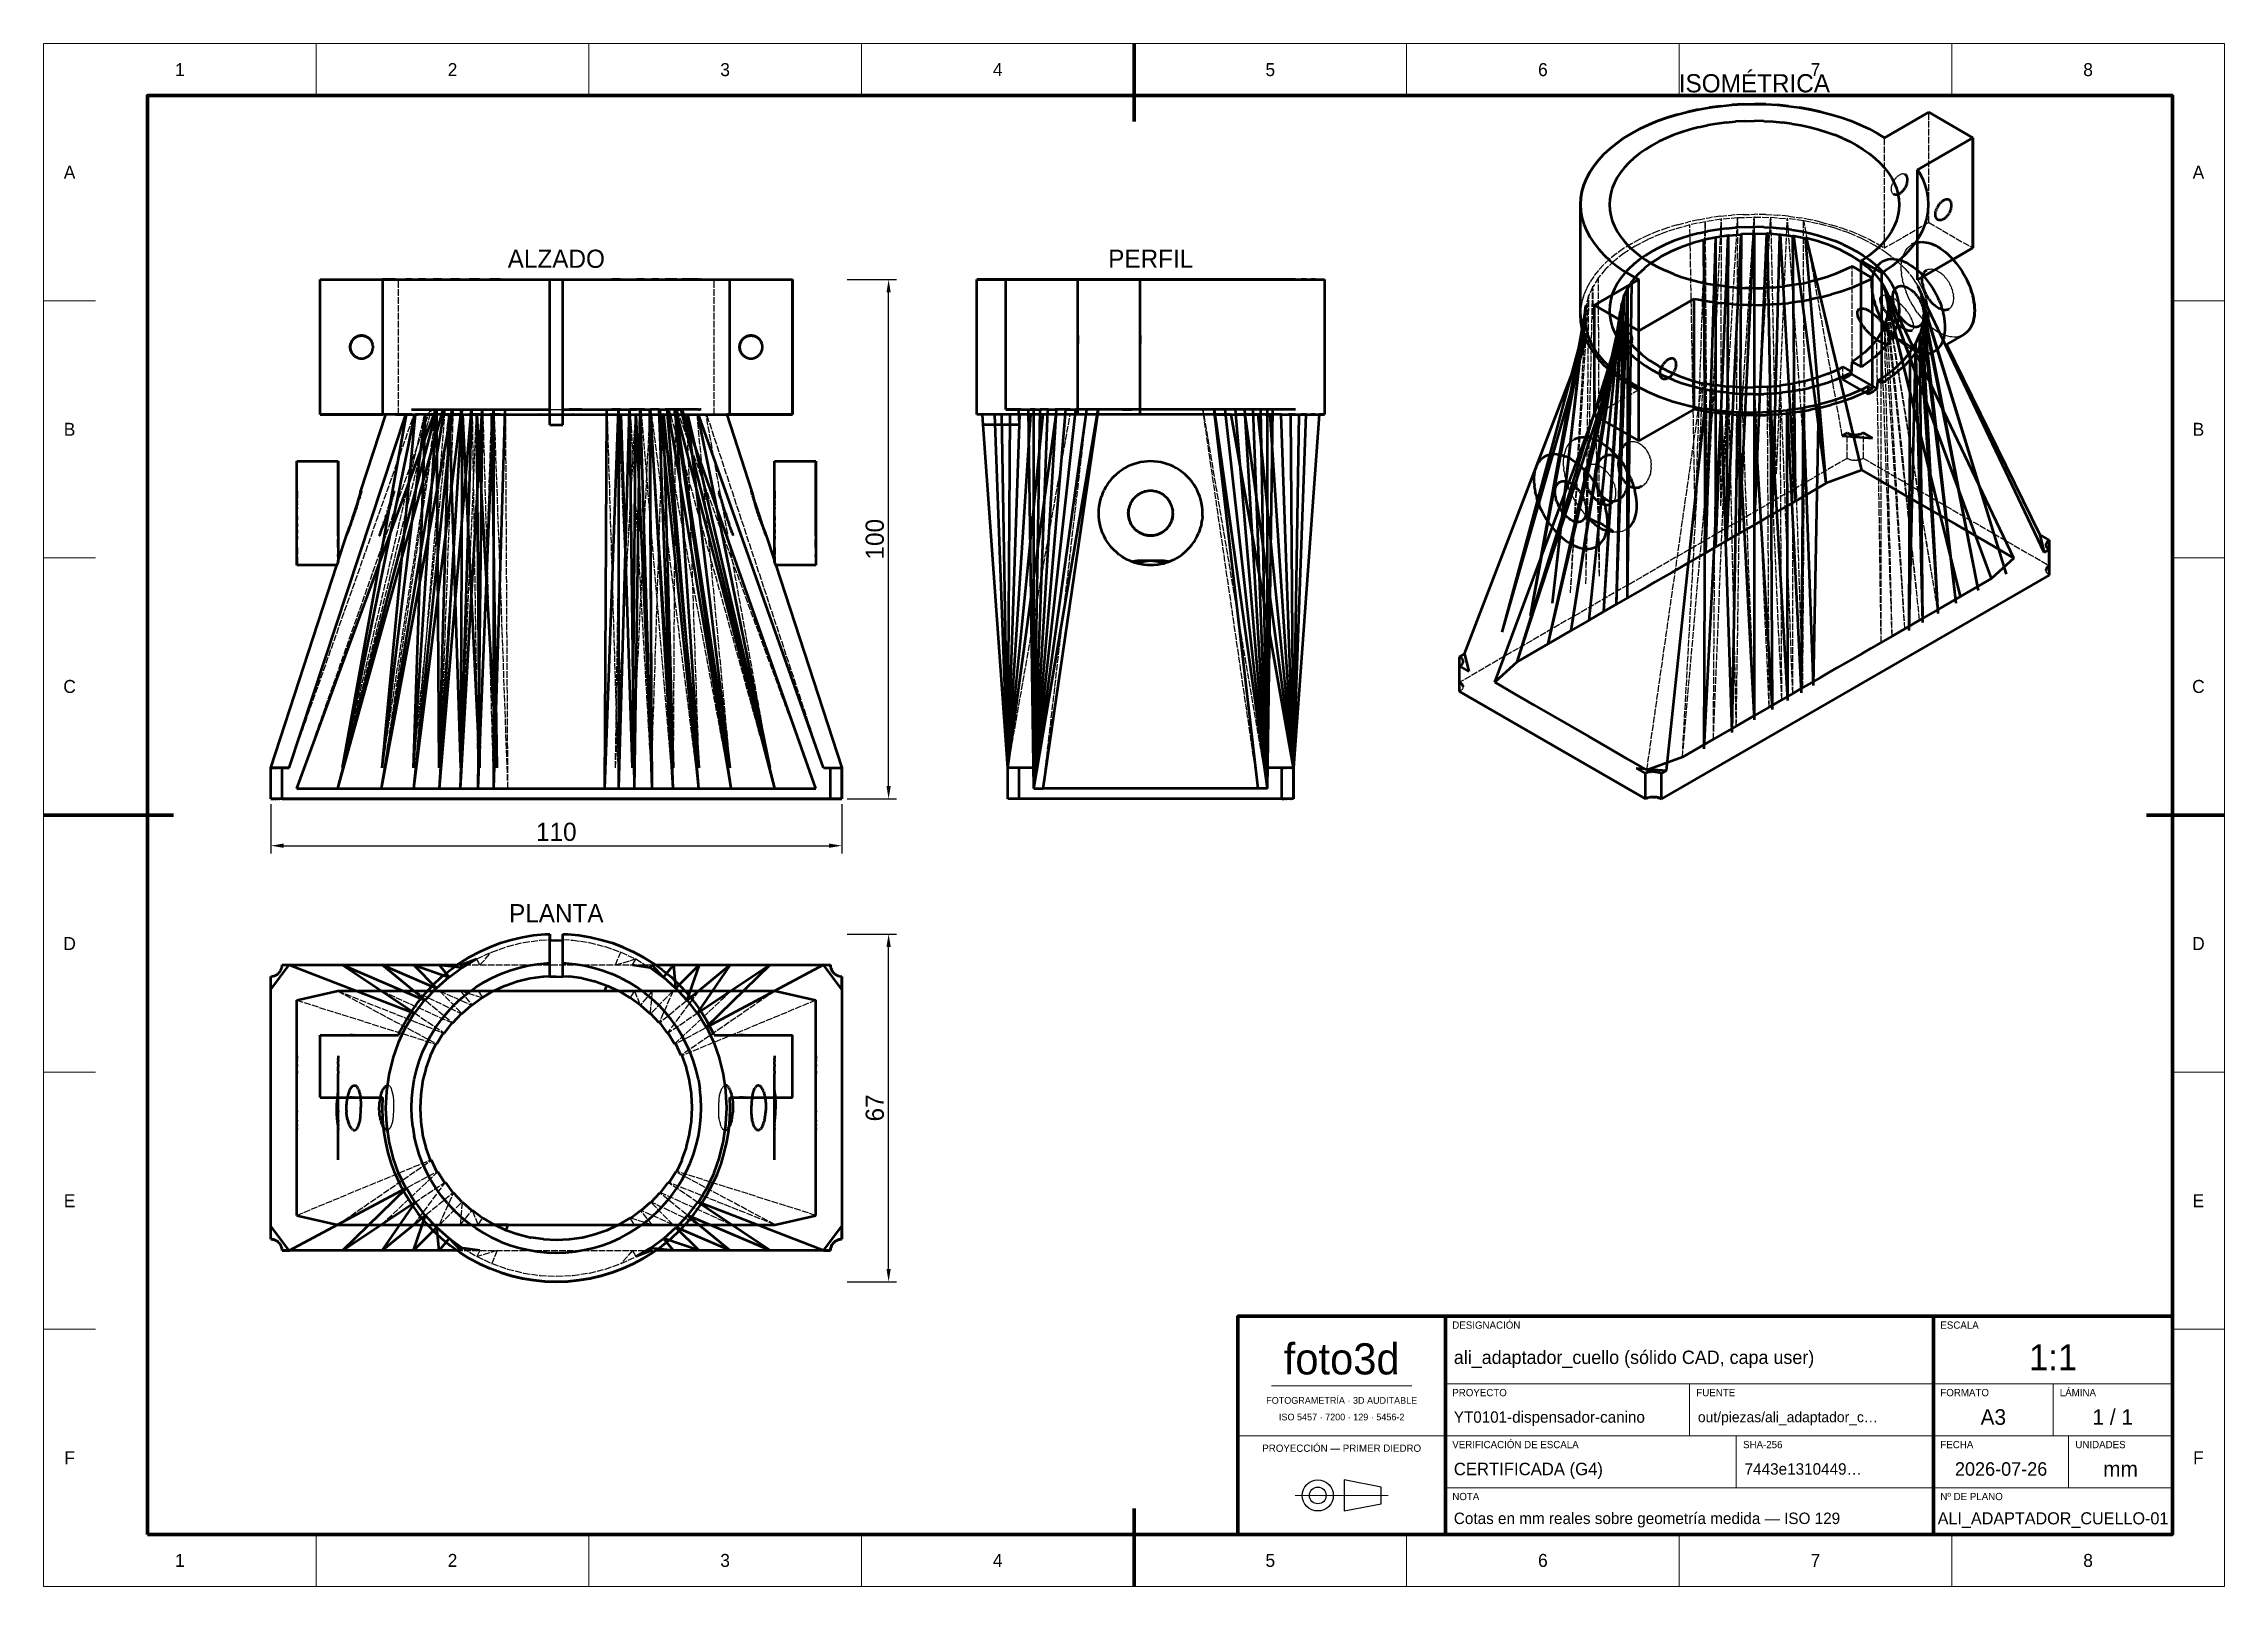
# Model space of a CAD drawing. Header units: millimetres. Extents: x 0 to 420, y 0 to 297.
import ezdxf
from ezdxf.enums import TextEntityAlignment as Align

# ---------------------------------------------------------------- set-up
doc = ezdxf.new("R2010")
doc.units = ezdxf.units.MM
doc.linetypes.add('DASHED', pattern=[1.524, 1.27, -0.254])
for name, color, linetype, lineweight in [('COTAS', 7, 'CONTINUOUS', 25), ('FINA', 7, 'CONTINUOUS', 18), ('NORMA', 7, 'CONTINUOUS', 70), ('OCULTA', 8, 'DASHED', 25), ('TEXTO', 7, 'CONTINUOUS', 25), ('VISIBLE', 7, 'CONTINUOUS', 50)]:
    doc.layers.add(name, color=color, linetype=linetype, lineweight=lineweight)
doc.dimstyles.new('F3D_1000', dxfattribs={"dimtxt": 3.5, "dimasz": 2.5, "dimexe": 1.5, "dimexo": 1, "dimgap": 0.9, "dimtad": 1, "dimdec": 1, "dimdsep": 46, "dimcen": 2.5, "dimazin": 3, "dimtfac": 1, "dimtmove": 0, "dimatfit": 3})

msp = doc.modelspace()

# ---------------------------------------------------------------- texts
at = {"layer": 'TEXTO'}
for s, height, p in [('1', 2.5, (26.25, 292)), ('2', 2.5, (78.75, 292)), ('3', 2.5, (131.25, 292)), ('4', 2.5, (183.75, 292)), ('5', 2.5, (236.25, 292)), ('6', 2.5, (288.75, 292)), ('ISOMÉTRICA', 3.5, (329.48, 289.37)), ('7', 2.5, (341.25, 292)), ('8', 2.5, (393.75, 292)), ('A', 2.5, (5, 272.25)), ('A', 2.5, (415, 272.25)), ('ALZADO', 3.5, (98.74, 255.59)), ('PERFIL', 3.5, (213.22, 255.59)), ('B', 2.5, (5, 222.75)), ('B', 2.5, (415, 222.75)), ('C', 2.5, (5, 173.25)), ('C', 2.5, (415, 173.25)), ('PLANTA', 3.5, (98.74, 129.59)), ('D', 2.5, (5, 123.75)), ('D', 2.5, (415, 123.75)), ('E', 2.5, (5, 74.25)), ('E', 2.5, (415, 74.25)), ('foto3d', 6, (250, 43.8)), ('1:1', 5, (387, 44.1)), ('FOTOGRAMETRÍA · 3D AUDITABLE', 1.3, (250, 35.8)), ('A3', 3, (375.5, 32.6)), ('1 / 1', 3, (398.5, 32.6)), ('ISO 5457 · 7200 · 129 · 5456-2', 1.3, (250, 32.6)), ('F', 2.5, (5, 24.75)), ('PROYECCIÓN — PRIMER DIEDRO', 1.4, (250, 26.6)), ('F', 2.5, (415, 24.75)), ('2026-07-26', 2.6, (377, 22.6)), ('mm', 3, (400, 22.6)), ('ALI_ADAPTADOR_CUELLO-01', 2.3261, (387, 13.1)), ('1', 2.5, (26.25, 5)), ('2', 2.5, (78.75, 5)), ('3', 2.5, (131.25, 5)), ('4', 2.5, (183.75, 5)), ('5', 2.5, (236.25, 5)), ('6', 2.5, (288.75, 5)), ('7', 2.5, (341.25, 5)), ('8', 2.5, (393.75, 5))]:
    msp.add_text(s, height=height, dxfattribs=at).set_placement(p, align=Align.MIDDLE_CENTER)
for s, p in [('DESIGNACIÓN', (271.3, 49.6)), ('ESCALA', (365.3, 49.6)), ('PROYECTO', (271.3, 36.6)), ('FUENTE', (318.3, 36.6)), ('FORMATO', (365.3, 36.6)), ('LÁMINA', (388.3, 36.6)), ('VERIFICACIÓN DE ESCALA', (271.3, 26.6)), ('SHA-256', (327.3, 26.6)), ('FECHA', (365.3, 26.6)), ('UNIDADES', (391.3, 26.6)), ('NOTA', (271.3, 16.6)), ('Nº DE PLANO', (365.3, 16.6))]:
    msp.add_text(s, height=1.4, dxfattribs=at).set_placement(p)
for s, height, p in [('ali_adaptador_cuello (sólido CAD, capa user)', 2.5795, (271.6, 44.1)), ('YT0101-dispensador-canino', 2.19, (271.6, 32.6)), ('out/piezas/ali_adaptador_c…', 2, (318.6, 32.6)), ('CERTIFICADA (G4)', 2.4, (271.6, 22.6)), ('7443e1310449…', 2.2, (327.6, 22.6)), ('Cotas en mm reales sobre geometría medida — ISO 129', 2.2, (271.6, 13.1))]:
    msp.add_text(s, height=height, dxfattribs=at).set_placement(p, align=Align.MIDDLE_LEFT)

# ---------------------------------------------------------------- dimensions: what is measured, and where the dimension line sits
at = {"layer": 'COTAS'}
for base, p1, p2 in [((162.74, 151.59), (153.74, 151.59), (153.74, 251.59)), ((162.74, 58.63), (153.74, 58.63), (153.74, 125.59))]:
    msp.add_linear_dim(base=base, p1=p1, p2=p2, angle=90, dimstyle='F3D_1000', dxfattribs=at).render()
msp.add_linear_dim(base=(43.74, 142.59), p1=(43.74, 151.59), p2=(153.74, 151.59), dimstyle='F3D_1000', dxfattribs=at).render()

# ---------------------------------------------------------------- linework, layer by layer
at = {"layer": 'FINA'}
for p, q in [((52.5, 287), (52.5, 297)), ((105, 287), (105, 297)), ((157.5, 287), (157.5, 297)), ((210, 287), (210, 297)), ((262.5, 287), (262.5, 297)), ((315, 287), (315, 297)), ((367.5, 287), (367.5, 297)), ((0, 247.5), (10, 247.5)), ((410, 247.5), (420, 247.5)), ((0, 198), (10, 198)), ((410, 198), (420, 198)), ((0, 148.5), (10, 148.5)), ((410, 148.5), (420, 148.5)), ((0, 99), (10, 99)), ((410, 99), (420, 99)), ((0, 49.5), (10, 49.5)), ((410, 49.5), (420, 49.5)), ((236.5, 38.6), (263.5, 38.6)), ((270, 39), (364, 39)), ((317, 29), (317, 39)), ((364, 39), (410, 39)), ((387, 29), (387, 39)), ((230, 29), (270, 29)), ((270, 29), (364, 29)), ((326, 19), (326, 29)), ((364, 29), (410, 29)), ((390, 19), (390, 29)), ((241.03, 17.5), (258.97, 17.5)), ((270, 19), (364, 19)), ((364, 19), (410, 19)), ((52.5, 0), (52.5, 10)), ((105, 0), (105, 10)), ((157.5, 0), (157.5, 10)), ((210, 0), (210, 10)), ((262.5, 0), (262.5, 10)), ((315, 0), (315, 10)), ((367.5, 0), (367.5, 10))]:
    msp.add_line(p, q, dxfattribs=at)
msp.add_lwpolyline([(0, 0), (420, 0), (420, 297), (0, 297)], close=True, dxfattribs=at)
at = {"layer": 'NORMA'}
for p, q in [((210, 297), (210, 282)), ((0, 148.5), (25, 148.5)), ((420, 148.5), (405, 148.5)), ((270, 10), (270, 52)), ((364, 10), (364, 52)), ((210, 0), (210, 15))]:
    msp.add_line(p, q, dxfattribs=at)
for points in [[(20, 10), (410, 10), (410, 287), (20, 287)], [(230, 10), (410, 10), (410, 52), (230, 52)]]:
    msp.add_lwpolyline(points, close=True, dxfattribs=at)
at = {"layer": 'OCULTA'}
for p, q in [((363.07, 262.55), (363.07, 283.78)), ((354.54, 257.63), (354.54, 278.86)), ((355.85, 269.01), (355.86, 269.12)), ((355.86, 268.89), (355.85, 269.01)), ((355.86, 269.12), (355.87, 269.25)), ((355.87, 268.78), (355.86, 268.89)), ((355.87, 269.25), (355.88, 269.37)), ((355.88, 269.37), (355.91, 269.5)), ((355.91, 269.5), (355.94, 269.63)), ((355.97, 269.76), (355.94, 269.63)), ((355.97, 269.76), (356.02, 269.89)), ((356.02, 269.89), (356.06, 270.02)), ((356.12, 270.15), (356.06, 270.02)), ((356.12, 270.15), (356.18, 270.28)), ((356.24, 270.41), (356.18, 270.28)), ((356.31, 270.54), (356.24, 270.41)), ((356.38, 270.66), (356.31, 270.54)), ((356.46, 270.78), (356.38, 270.66)), ((356.55, 270.9), (356.46, 270.78)), ((356.63, 271.01), (356.55, 270.9)), ((356.72, 271.12), (356.63, 271.01)), ((356.81, 271.22), (356.72, 271.12)), ((356.81, 271.22), (356.91, 271.32)), ((357.01, 271.41), (356.91, 271.32)), ((357.11, 271.49), (357.01, 271.41)), ((357.21, 271.57), (357.11, 271.49)), ((357.31, 271.64), (357.21, 271.57)), ((357.41, 271.7), (357.31, 271.64)), ((357.51, 271.75), (357.41, 271.7)), ((357.61, 271.8), (357.51, 271.75)), ((357.71, 271.84), (357.61, 271.8)), ((357.81, 271.87), (357.71, 271.84)), ((357.91, 271.89), (357.81, 271.87)), ((358.01, 271.91), (357.91, 271.89)), ((358.1, 271.91), (358.01, 271.91)), ((358.19, 271.91), (358.1, 271.91)), ((358.27, 271.9), (358.19, 271.91)), ((358.36, 271.88), (358.27, 271.9)), ((358.44, 271.85), (358.36, 271.88)), ((358.51, 271.81), (358.44, 271.85)), ((355.88, 268.67), (355.87, 268.78)), ((355.91, 268.57), (355.88, 268.67)), ((355.94, 268.48), (355.91, 268.57)), ((355.97, 268.39), (355.94, 268.48)), ((356.02, 268.3), (355.97, 268.39)), ((356.06, 268.23), (356.02, 268.3)), ((356.12, 268.16), (356.06, 268.23)), ((356.18, 268.1), (356.12, 268.16)), ((356.24, 268.04), (356.18, 268.1)), ((356.31, 268), (356.24, 268.04)), ((310.87, 260.88), (309.09, 260.14)), ((312.73, 261.55), (310.87, 260.88)), ((314.16, 261.3), (311.46, 260.37)), ((314.66, 262.14), (312.73, 261.55)), ((314.16, 261.3), (314.18, 261.32)), ((317.03, 262.09), (314.18, 261.32)), ((314.66, 262.14), (316.66, 262.66)), ((318.71, 263.11), (316.66, 262.66)), ((317.03, 262.09), (317.06, 262.11)), ((320.02, 262.72), (317.06, 262.11)), ((318.09, 205.15), (317.06, 262.11)), ((318.09, 205.15), (320.02, 262.72)), ((318.71, 263.11), (320.81, 263.48)), ((320.02, 262.72), (320.05, 262.74)), ((323.1, 263.18), (320.05, 262.74)), ((320.43, 206.5), (320.05, 262.74)), ((320.43, 206.5), (323.1, 263.18)), ((322.94, 263.77), (320.81, 263.48)), ((322.94, 263.77), (325.11, 263.97)), ((323.03, 208), (326.25, 263.47)), ((323.03, 208), (323.14, 263.2)), ((323.14, 263.2), (323.1, 263.18)), ((326.25, 263.47), (323.14, 263.2)), ((327.29, 264.1), (325.11, 263.97)), ((325.99, 209.71), (329.43, 263.58)), ((325.99, 209.71), (326.29, 263.5)), ((326.29, 263.5), (326.25, 263.47)), ((326.29, 263.5), (329.43, 263.58)), ((327.29, 264.1), (329.48, 264.14)), ((329.48, 263.61), (329.43, 263.58)), ((331.67, 264.1), (329.48, 264.14)), ((329.48, 211.73), (329.48, 263.61)), ((329.48, 263.61), (332.62, 263.52)), ((329.48, 211.73), (332.62, 263.52)), ((331.67, 264.1), (333.85, 263.97)), ((332.68, 263.56), (332.62, 263.52)), ((333.73, 214.18), (332.68, 263.56)), ((332.68, 263.56), (335.79, 263.29)), ((333.73, 214.18), (335.79, 263.29)), ((336.02, 263.77), (333.85, 263.97)), ((335.87, 263.34), (335.79, 263.29)), ((339.14, 217.3), (335.87, 263.34)), ((338.92, 262.9), (335.87, 263.34)), ((336.02, 263.77), (338.15, 263.48)), ((340.25, 263.11), (338.15, 263.48)), ((339.02, 262.96), (338.92, 262.9)), ((339.14, 217.3), (338.92, 262.9)), ((346.41, 221.5), (339.02, 262.96)), ((339.02, 262.96), (341.98, 262.35)), ((342.3, 262.66), (340.25, 263.11)), ((341.98, 262.35), (342.07, 262.34)), ((342.07, 262.34), (344.91, 261.56)), ((342.3, 262.66), (344.3, 262.14)), ((344.3, 262.14), (346.23, 261.55)), ((344.91, 261.56), (344.97, 261.53)), ((344.97, 261.53), (347.67, 260.6)), ((346.23, 261.55), (348.09, 260.88)), ((347.67, 260.6), (347.73, 260.56)), ((347.73, 260.56), (350.25, 259.48)), ((348.09, 260.88), (349.87, 260.14)), ((363.07, 262.55), (354.54, 257.63)), ((363.07, 262.55), (371.55, 257.66)), ((302.9, 256.57), (301.63, 255.54)), ((304.38, 256.66), (302.51, 255.2)), ((304.29, 257.55), (302.9, 256.57)), ((305.79, 258.47), (304.29, 257.55)), ((304.38, 256.66), (304.41, 256.67)), ((306.52, 258.02), (304.41, 256.67)), ((307.39, 259.34), (305.79, 258.47)), ((306.55, 258.03), (306.52, 258.02)), ((308.88, 259.25), (306.55, 258.03)), ((309.09, 260.14), (307.39, 259.34)), ((308.88, 259.25), (308.91, 259.27)), ((311.43, 260.35), (308.91, 259.27)), ((311.43, 260.35), (311.46, 260.37)), ((349.87, 260.14), (351.57, 259.34)), ((350.25, 259.48), (350.31, 259.45)), ((350.31, 259.45), (352.64, 258.23)), ((351.57, 259.34), (353.17, 258.47)), ((352.64, 258.23), (352.69, 258.2)), ((352.69, 258.2), (354.04, 257.34)), ((353.17, 258.47), (354.54, 257.63)), ((354.04, 257.34), (354.8, 256.85)), ((354.8, 256.85), (354.86, 256.82)), ((354.86, 256.82), (356.73, 255.36)), ((358.14, 256.19), (358.3, 256.59)), ((358.3, 256.59), (358.49, 256.97)), ((358.49, 256.97), (358.71, 257.31)), ((358.71, 257.31), (358.96, 257.63)), ((358.96, 257.63), (359.23, 257.9)), ((359.23, 257.9), (359.52, 258.15)), ((359.52, 258.15), (359.83, 258.36)), ((298.53, 252.2), (297.76, 251.01)), ((299.43, 253.35), (298.53, 252.2)), ((300.47, 254.47), (299.43, 253.35)), ((300.83, 253.61), (299.49, 251.97)), ((301.63, 255.54), (300.47, 254.47)), ((300.87, 253.63), (300.83, 253.61)), ((302.48, 255.18), (300.87, 253.63)), ((302.51, 255.2), (302.48, 255.18)), ((348.3, 233.73), (348.3, 254.14)), ((356.73, 255.36), (356.79, 255.33)), ((356.79, 255.33), (358.4, 253.77)), ((357.76, 253.78), (357.78, 254.3)), ((357.78, 253.23), (357.76, 253.78)), ((357.78, 254.3), (357.82, 254.81)), ((357.78, 253.23), (357.82, 252.68)), ((357.82, 254.81), (357.9, 255.29)), ((357.9, 252.11), (357.82, 252.68)), ((357.9, 255.29), (358, 255.75)), ((357.9, 252.11), (358, 251.53)), ((358, 255.75), (358.14, 256.19)), ((358.4, 253.77), (358.46, 253.74)), ((358.46, 253.74), (359.81, 252.1)), ((359.81, 252.1), (359.87, 252.06)), ((359.87, 252.06), (360.39, 251.21)), ((362.68, 253.42), (362.83, 253.49)), ((362.83, 253.49), (362.98, 253.55)), ((362.98, 253.55), (363.15, 253.59)), ((363.15, 253.59), (363.31, 253.61)), ((363.31, 253.61), (363.49, 253.62)), ((363.49, 253.62), (363.67, 253.61)), ((363.67, 253.61), (363.86, 253.58)), ((363.86, 253.58), (364.05, 253.54)), ((364.05, 253.54), (364.24, 253.48)), ((364.24, 253.48), (364.44, 253.41)), ((364.44, 253.41), (364.64, 253.31)), ((364.64, 253.31), (364.83, 253.21)), ((364.83, 253.21), (365.03, 253.08)), ((365.03, 253.08), (365.23, 252.95)), ((365.23, 252.95), (365.43, 252.8)), ((365.43, 252.8), (365.62, 252.63)), ((365.62, 252.63), (365.81, 252.46)), ((365.81, 252.46), (366, 252.27)), ((366, 252.27), (366.18, 252.07)), ((366.18, 252.07), (366.36, 251.86)), ((53.24, 225.59), (53.24, 251.59)), ((53.24, 251.59), (53.24, 251.59)), ((53.24, 251.59), (68.32, 251.59)), ((65.24, 251.59), (65.31, 251.59)), ((68.32, 225.59), (68.32, 251.59)), ((68.32, 251.59), (68.69, 251.59)), ((68.69, 251.59), (69.73, 251.59)), ((69.73, 251.59), (70.89, 251.59)), ((70.9, 251.59), (70.84, 251.59)), ((70.89, 251.59), (72.16, 251.59)), ((71.08, 251.59), (70.9, 251.59)), ((71.08, 251.59), (71.38, 251.59)), ((71.79, 251.59), (71.38, 251.59)), ((72.32, 251.59), (71.79, 251.59)), ((72.16, 251.59), (73.55, 251.59)), ((72.96, 251.59), (72.32, 251.59)), ((73.72, 251.59), (72.96, 251.59)), ((73.55, 251.59), (75.05, 251.59)), ((74.58, 251.59), (73.72, 251.59)), ((74.58, 251.59), (75.54, 251.59)), ((75.05, 251.59), (76.65, 251.59)), ((76.61, 251.59), (75.54, 251.59)), ((77.76, 251.59), (76.61, 251.59)), ((76.65, 251.59), (78.35, 251.59)), ((77.76, 251.59), (79.01, 251.59)), ((78.35, 251.59), (80.13, 251.59)), ((80.34, 251.59), (79.01, 251.59)), ((80.13, 251.59), (81.99, 251.59)), ((80.34, 251.59), (81.76, 251.59)), ((83.24, 251.59), (81.76, 251.59)), ((81.99, 251.59), (83.92, 251.59)), ((83.24, 251.59), (84.79, 251.59)), ((83.92, 251.59), (85.92, 251.59)), ((84.79, 251.59), (86.4, 251.59)), ((85.92, 251.59), (87.97, 251.59)), ((88.06, 251.59), (86.4, 251.59)), ((87.97, 251.59), (90.07, 251.59)), ((88.06, 251.59), (89.77, 251.59)), ((89.77, 251.59), (91.52, 251.59)), ((90.07, 251.59), (92.2, 251.59)), ((91.52, 251.59), (93.3, 251.59)), ((92.2, 251.59), (94.37, 251.59)), ((93.3, 251.59), (95.1, 251.59)), ((94.37, 251.59), (96.55, 251.59)), ((95.1, 251.59), (96.92, 251.59)), ((96.55, 251.59), (97.49, 251.59)), ((96.92, 251.59), (98.74, 251.59)), ((97.49, 225.59), (97.49, 251.59)), ((97.49, 251.59), (97.49, 251.59)), ((98.74, 251.59), (100.56, 251.59)), ((99.99, 225.59), (99.99, 251.59)), ((99.99, 251.59), (99.99, 251.59)), ((99.99, 251.59), (100.93, 251.59)), ((100.56, 251.59), (102.38, 251.59)), ((100.93, 251.59), (103.11, 251.59)), ((102.38, 251.59), (104.18, 251.59)), ((103.11, 251.59), (105.28, 251.59)), ((104.18, 251.59), (105.96, 251.59)), ((105.28, 251.59), (107.41, 251.59)), ((105.96, 251.59), (107.71, 251.59)), ((107.41, 251.59), (109.51, 251.59)), ((107.71, 251.59), (109.42, 251.59)), ((109.42, 251.59), (111.08, 251.59)), ((111.56, 251.59), (109.51, 251.59)), ((111.08, 251.59), (112.69, 251.59)), ((111.56, 251.59), (113.56, 251.59)), ((112.69, 251.59), (114.24, 251.59)), ((115.49, 251.59), (113.56, 251.59)), ((114.24, 251.59), (115.72, 251.59)), ((115.49, 251.59), (117.35, 251.59)), ((115.72, 251.59), (117.14, 251.59)), ((117.14, 251.59), (118.47, 251.59)), ((119.13, 251.59), (117.35, 251.59)), ((118.47, 251.59), (119.72, 251.59)), ((119.13, 251.59), (120.83, 251.59)), ((119.72, 251.59), (120.87, 251.59)), ((122.43, 251.59), (120.83, 251.59)), ((120.87, 251.59), (121.94, 251.59)), ((121.94, 251.59), (122.9, 251.59)), ((122.43, 251.59), (123.93, 251.59)), ((122.9, 251.59), (123.76, 251.59)), ((123.76, 251.59), (124.52, 251.59)), ((125.32, 251.59), (123.93, 251.59)), ((124.52, 251.59), (125.16, 251.59)), ((125.16, 251.59), (125.69, 251.59)), ((125.32, 251.59), (126.59, 251.59)), ((125.69, 251.59), (126.1, 251.59)), ((126.1, 251.59), (126.4, 251.59)), ((126.4, 251.59), (126.58, 251.59)), ((126.58, 251.59), (126.64, 251.59)), ((127.75, 251.59), (126.59, 251.59)), ((128.79, 251.59), (127.75, 251.59)), ((129.16, 251.59), (128.79, 251.59)), ((129.16, 225.59), (129.16, 251.59)), ((129.16, 251.59), (144.24, 251.59)), ((132.24, 251.59), (132.17, 251.59)), ((144.24, 225.59), (144.24, 251.59)), ((144.24, 251.59), (144.24, 251.59)), ((185.34, 251.59), (179.74, 251.59)), ((179.74, 251.59), (179.77, 251.59)), ((179.77, 251.59), (179.99, 251.59)), ((179.99, 251.59), (180.34, 251.59)), ((180.34, 251.59), (180.84, 251.59)), ((180.84, 251.59), (181.48, 251.59)), ((182.25, 251.59), (181.48, 251.59)), ((182.25, 251.59), (183.15, 251.59)), ((184.19, 251.59), (183.15, 251.59)), ((184.19, 251.59), (185.34, 251.59)), ((185.34, 226.59), (185.34, 251.59)), ((185.36, 251.59), (185.34, 251.59)), ((186.62, 251.59), (185.34, 251.59)), ((185.54, 251.59), (185.36, 251.59)), ((185.83, 251.59), (185.54, 251.59)), ((186.25, 251.59), (185.83, 251.59)), ((186.78, 251.59), (186.25, 251.59)), ((186.62, 251.59), (188.01, 251.59)), ((187.42, 251.59), (186.78, 251.59)), ((188.18, 251.59), (187.42, 251.59)), ((189.51, 251.59), (188.01, 251.59)), ((189.04, 251.59), (188.18, 251.59)), ((190, 251.59), (189.04, 251.59)), ((189.51, 251.59), (191.11, 251.59)), ((191.06, 251.59), (190, 251.59)), ((192.22, 251.59), (191.06, 251.59)), ((192.81, 251.59), (191.11, 251.59)), ((193.47, 251.59), (192.22, 251.59)), ((192.81, 251.59), (194.59, 251.59)), ((194.8, 251.59), (193.47, 251.59)), ((196.45, 251.59), (194.59, 251.59)), ((196.21, 251.59), (194.8, 251.59)), ((197.7, 251.59), (196.21, 251.59)), ((198.38, 251.59), (196.45, 251.59)), ((199.25, 251.59), (197.7, 251.59)), ((199.2, 251.59), (198.38, 251.59)), ((199.2, 251.59), (199.2, 251.59)), ((199.2, 225.59), (199.2, 251.59)), ((199.2, 225.59), (199.2, 251.59)), ((199.2, 251.59), (199.2, 251.59)), ((211.2, 251.59), (199.2, 251.59)), ((200.86, 251.59), (199.25, 251.59)), ((202.52, 251.59), (200.86, 251.59)), ((204.23, 251.59), (202.52, 251.59)), ((205.98, 251.59), (204.23, 251.59)), ((207.76, 251.59), (205.98, 251.59)), ((209.56, 251.59), (207.76, 251.59)), ((211.37, 251.59), (209.56, 251.59)), ((211.2, 251.59), (211.2, 251.59)), ((211.2, 225.59), (211.2, 251.59)), ((213.2, 251.59), (211.2, 251.59)), ((211.2, 225.59), (211.2, 251.59)), ((211.2, 251.59), (211.2, 251.59)), ((213.2, 251.59), (211.37, 251.59)), ((215.02, 251.59), (213.2, 251.59)), ((215.39, 251.59), (213.2, 251.59)), ((216.84, 251.59), (215.02, 251.59)), ((217.57, 251.59), (215.39, 251.59)), ((216.84, 251.59), (218.64, 251.59)), ((219.73, 251.59), (217.57, 251.59)), ((220.42, 251.59), (218.64, 251.59)), ((221.87, 251.59), (219.73, 251.59)), ((222.17, 251.59), (220.42, 251.59)), ((223.97, 251.59), (221.87, 251.59)), ((223.88, 251.59), (222.17, 251.59)), ((225.54, 251.59), (223.88, 251.59)), ((226.02, 251.59), (223.97, 251.59)), ((227.15, 251.59), (225.54, 251.59)), ((228.02, 251.59), (226.02, 251.59)), ((227.15, 251.59), (228.7, 251.59)), ((229.95, 251.59), (228.02, 251.59)), ((230.18, 251.59), (228.7, 251.59)), ((231.81, 251.59), (229.95, 251.59)), ((231.59, 251.59), (230.18, 251.59)), ((231.59, 251.59), (232.93, 251.59)), ((233.59, 251.59), (231.81, 251.59)), ((234.18, 251.59), (232.93, 251.59)), ((235.29, 251.59), (233.59, 251.59)), ((234.18, 251.59), (235.33, 251.59)), ((236.89, 251.59), (235.29, 251.59)), ((236.4, 251.59), (235.33, 251.59)), ((236.4, 251.59), (237.36, 251.59)), ((238.39, 251.59), (236.89, 251.59)), ((237.36, 251.59), (238.22, 251.59)), ((238.98, 251.59), (238.22, 251.59)), ((239.78, 251.59), (238.39, 251.59)), ((238.98, 251.59), (239.62, 251.59)), ((239.62, 251.59), (240.15, 251.59)), ((241.05, 251.59), (239.78, 251.59)), ((240.15, 251.59), (240.56, 251.59)), ((240.56, 251.59), (240.86, 251.59)), ((240.86, 251.59), (241.04, 251.59)), ((241.04, 251.59), (241.1, 251.59)), ((242.21, 251.59), (241.05, 251.59)), ((243.24, 251.59), (242.21, 251.59)), ((244.15, 251.59), (243.24, 251.59)), ((244.92, 251.59), (244.15, 251.59)), ((245.56, 251.59), (244.92, 251.59)), ((246.06, 251.59), (245.56, 251.59)), ((246.41, 251.59), (246.06, 251.59)), ((246.63, 251.59), (246.41, 251.59)), ((246.7, 251.59), (246.63, 251.59)), ((294.08, 191.29), (297.55, 248.43)), ((296.62, 248.57), (296.27, 247.32)), ((297.12, 249.8), (296.62, 248.57)), ((297.04, 193), (298.36, 250.22)), ((297.04, 193), (297.6, 248.46)), ((297.55, 248.43), (297.09, 246.64)), ((297.76, 251.01), (297.12, 249.8)), ((297.55, 248.43), (297.6, 248.46)), ((298.36, 250.22), (297.6, 248.46)), ((298.4, 250.24), (298.36, 250.22)), ((299.46, 251.95), (298.4, 250.24)), ((299.64, 194.5), (298.4, 250.24)), ((299.49, 251.97), (299.46, 251.95)), ((299.64, 194.5), (299.46, 251.95)), ((354.16, 248.5), (354.27, 248.55)), ((354.27, 248.55), (354.39, 248.59)), ((354.39, 248.59), (354.52, 248.61)), ((354.52, 248.61), (354.66, 248.62)), ((354.66, 248.62), (354.82, 248.61)), ((354.82, 248.61), (354.98, 248.59)), ((354.98, 248.59), (355.15, 248.56)), ((355.15, 248.56), (355.24, 248.53)), ((355.24, 248.53), (355.33, 248.51)), ((355.33, 248.51), (355.51, 248.44)), ((355.51, 248.44), (355.69, 248.36)), ((355.69, 248.36), (355.88, 248.26)), ((355.88, 248.26), (356.08, 248.15)), ((356.08, 248.15), (356.27, 248.02)), ((356.27, 248.02), (356.47, 247.89)), ((356.47, 247.89), (356.52, 247.85)), ((356.52, 247.85), (356.66, 247.74)), ((358.14, 250.94), (358, 251.53)), ((358.14, 250.94), (358.3, 250.34)), ((358.49, 249.75), (358.3, 250.34)), ((358.49, 249.75), (358.71, 249.15)), ((358.96, 248.55), (358.71, 249.15)), ((359.23, 247.96), (358.96, 248.55)), ((359.52, 247.38), (359.23, 247.96)), ((360.39, 251.21), (360.93, 250.35)), ((360.89, 251.5), (361.2, 251.01)), ((361.2, 251.01), (361.84, 249.8)), ((361.84, 249.8), (362.34, 248.57)), ((362.34, 248.57), (362.69, 247.32)), ((366.52, 251.64), (366.36, 251.86)), ((366.52, 251.64), (366.69, 251.41)), ((366.69, 251.41), (366.84, 251.18)), ((366.84, 251.18), (366.98, 250.94)), ((366.98, 250.94), (367.12, 250.69)), ((367.25, 250.44), (367.12, 250.69)), ((367.36, 250.19), (367.25, 250.44)), ((367.36, 250.19), (367.47, 249.93)), ((367.56, 249.67), (367.47, 249.93)), ((367.56, 249.67), (367.64, 249.42)), ((367.71, 249.16), (367.64, 249.42)), ((367.77, 248.91), (367.71, 249.16)), ((367.77, 248.91), (367.82, 248.66)), ((367.85, 248.41), (367.82, 248.66)), ((367.87, 248.17), (367.85, 248.41)), ((367.88, 247.94), (367.87, 248.17)), ((367.87, 247.71), (367.88, 247.94)), ((294.08, 191.29), (297.09, 246.64)), ((296.05, 246.06), (295.98, 244.8)), ((296.27, 247.32), (296.05, 246.06)), ((296.89, 244.8), (296.83, 244.76)), ((297.04, 246.61), (297.09, 246.64)), ((358.45, 184.36), (354.95, 244.16)), ((361.3, 186.01), (355.03, 244.21)), ((364.78, 188.02), (355.12, 247.07)), ((361.3, 186.01), (355.15, 245.61)), ((364.78, 188.02), (355.24, 245.67)), ((356.66, 247.74), (356.86, 247.57)), ((356.86, 247.57), (357.06, 247.4)), ((357.06, 247.4), (357.26, 247.22)), ((357.26, 247.22), (357.46, 247.03)), ((357.46, 247.03), (357.66, 246.84)), ((357.66, 246.84), (357.71, 246.78)), ((357.85, 246.63), (357.71, 246.78)), ((357.85, 246.63), (357.89, 246.6)), ((357.89, 246.6), (358.05, 246.43)), ((358.1, 246.37), (358.05, 246.43)), ((358.25, 246.22), (358.1, 246.37)), ((358.25, 246.22), (358.44, 246)), ((358.44, 246), (358.62, 245.78)), ((358.8, 245.56), (358.62, 245.78)), ((358.84, 245.5), (358.8, 245.56)), ((358.97, 245.34), (358.84, 245.5)), ((358.97, 245.34), (359.13, 245.11)), ((359.17, 245.04), (359.13, 245.11)), ((359.27, 244.89), (359.17, 245.04)), ((359.27, 244.89), (359.4, 244.66)), ((359.52, 244.43), (359.4, 244.66)), ((359.52, 247.38), (359.83, 246.81)), ((359.63, 244.21), (359.52, 244.43)), ((359.63, 244.21), (359.74, 243.99)), ((359.74, 243.99), (359.76, 243.94)), ((359.83, 243.78), (359.76, 243.94)), ((359.83, 246.81), (360.17, 246.25)), ((359.85, 243.73), (359.83, 243.78)), ((359.91, 243.58), (359.85, 243.73)), ((360.17, 246.25), (360.53, 245.7)), ((360.91, 245.17), (360.53, 245.7)), ((360.91, 245.17), (361.3, 244.67)), ((361.3, 244.67), (361.71, 244.18)), ((361.71, 244.18), (362.13, 243.71)), ((362.13, 243.71), (362.56, 243.28)), ((362.69, 247.32), (362.91, 246.06)), ((362.91, 246.06), (362.98, 244.8)), ((366.98, 245.97), (367.12, 246.06)), ((367.12, 246.06), (367.25, 246.16)), ((367.25, 246.16), (367.36, 246.28)), ((367.36, 246.28), (367.47, 246.42)), ((367.47, 246.42), (367.56, 246.57)), ((367.56, 246.57), (367.64, 246.73)), ((367.64, 246.73), (367.71, 246.9)), ((367.71, 246.9), (367.77, 247.09)), ((367.77, 247.09), (367.82, 247.29)), ((367.82, 247.29), (367.85, 247.5)), ((367.85, 247.5), (367.87, 247.71)), ((59.16, 239.3), (59.21, 239.43)), ((59.21, 239.43), (59.27, 239.57)), ((59.27, 239.57), (59.33, 239.69)), ((59.33, 239.69), (59.41, 239.82)), ((59.41, 239.82), (59.49, 239.93)), ((59.49, 239.93), (59.59, 240.04)), ((59.59, 240.04), (59.68, 240.15)), ((59.68, 240.15), (59.79, 240.25)), ((59.79, 240.25), (59.9, 240.34)), ((59.9, 240.34), (60.02, 240.42)), ((60.02, 240.42), (60.14, 240.5)), ((60.14, 240.5), (60.27, 240.57)), ((60.27, 240.57), (60.4, 240.63)), ((60.4, 240.63), (60.53, 240.68)), ((60.53, 240.68), (60.67, 240.72)), ((60.67, 240.72), (60.81, 240.75)), ((60.81, 240.75), (60.95, 240.77)), ((60.95, 240.77), (61.1, 240.79)), ((61.1, 240.79), (61.24, 240.79)), ((61.24, 240.79), (61.38, 240.79)), ((61.38, 240.79), (61.53, 240.77)), ((61.53, 240.77), (61.67, 240.75)), ((61.67, 240.75), (61.81, 240.72)), ((61.81, 240.72), (61.95, 240.68)), ((62.08, 240.63), (61.95, 240.68)), ((62.08, 240.63), (62.21, 240.57)), ((62.21, 240.57), (62.34, 240.5)), ((62.34, 240.5), (62.46, 240.42)), ((62.46, 240.42), (62.58, 240.34)), ((62.58, 240.34), (62.69, 240.25)), ((62.69, 240.25), (62.8, 240.15)), ((62.8, 240.15), (62.89, 240.04)), ((62.89, 240.04), (62.99, 239.93)), ((63.07, 239.82), (62.99, 239.93)), ((63.07, 239.82), (63.15, 239.69)), ((63.21, 239.57), (63.15, 239.69)), ((63.27, 239.43), (63.21, 239.57)), ((63.27, 239.43), (63.32, 239.3)), ((134.16, 239.3), (134.21, 239.43)), ((134.21, 239.43), (134.27, 239.57)), ((134.27, 239.57), (134.33, 239.69)), ((134.33, 239.69), (134.41, 239.82)), ((134.41, 239.82), (134.49, 239.93)), ((134.49, 239.93), (134.59, 240.04)), ((134.59, 240.04), (134.68, 240.15)), ((134.68, 240.15), (134.79, 240.25)), ((134.79, 240.25), (134.9, 240.34)), ((134.9, 240.34), (135.02, 240.42)), ((135.02, 240.42), (135.14, 240.5)), ((135.14, 240.5), (135.27, 240.57)), ((135.27, 240.57), (135.4, 240.63)), ((135.4, 240.63), (135.53, 240.68)), ((135.53, 240.68), (135.67, 240.72)), ((135.67, 240.72), (135.81, 240.75)), ((135.81, 240.75), (135.95, 240.77)), ((135.95, 240.77), (136.1, 240.79)), ((136.1, 240.79), (136.24, 240.79)), ((136.24, 240.79), (136.38, 240.79)), ((136.38, 240.79), (136.53, 240.77)), ((136.53, 240.77), (136.67, 240.75)), ((136.67, 240.75), (136.81, 240.72)), ((136.81, 240.72), (136.95, 240.68)), ((137.08, 240.63), (136.95, 240.68)), ((137.08, 240.63), (137.21, 240.57)), ((137.21, 240.57), (137.34, 240.5)), ((137.34, 240.5), (137.46, 240.42)), ((137.46, 240.42), (137.58, 240.34)), ((137.69, 240.25), (137.58, 240.34)), ((137.69, 240.25), (137.8, 240.15)), ((137.8, 240.15), (137.89, 240.04)), ((137.89, 240.04), (137.99, 239.93)), ((138.07, 239.82), (137.99, 239.93)), ((138.15, 239.69), (138.07, 239.82)), ((138.21, 239.57), (138.15, 239.69)), ((138.21, 239.57), (138.27, 239.43)), ((138.32, 239.3), (138.27, 239.43)), ((199.2, 240.77), (199.2, 240.79)), ((199.2, 240.79), (199.2, 240.79)), ((199.2, 240.77), (199.2, 240.79)), ((199.2, 240.79), (199.2, 240.79)), ((199.2, 240.75), (199.2, 240.77)), ((199.2, 240.75), (199.2, 240.77)), ((199.2, 240.72), (199.2, 240.75)), ((199.2, 240.72), (199.2, 240.75)), ((199.2, 240.68), (199.2, 240.72)), ((199.2, 240.68), (199.2, 240.72)), ((199.2, 240.63), (199.2, 240.68)), ((199.2, 240.63), (199.2, 240.68)), ((199.2, 240.57), (199.2, 240.63)), ((199.2, 240.57), (199.2, 240.63)), ((199.2, 240.5), (199.2, 240.57)), ((199.2, 240.5), (199.2, 240.57)), ((199.2, 240.42), (199.2, 240.5)), ((199.2, 240.42), (199.2, 240.5)), ((199.2, 240.34), (199.2, 240.42)), ((199.2, 240.34), (199.2, 240.42)), ((199.2, 240.25), (199.2, 240.34)), ((199.2, 240.25), (199.2, 240.34)), ((199.2, 240.15), (199.2, 240.25)), ((199.2, 240.15), (199.2, 240.25)), ((199.2, 240.04), (199.2, 240.15)), ((199.2, 240.04), (199.2, 240.15)), ((199.2, 239.93), (199.2, 240.04)), ((199.2, 239.93), (199.2, 240.04)), ((199.2, 239.82), (199.2, 239.93)), ((199.2, 239.82), (199.2, 239.93)), ((199.2, 239.69), (199.2, 239.82)), ((199.2, 239.69), (199.2, 239.82)), ((199.2, 239.57), (199.2, 239.69)), ((199.2, 239.57), (199.2, 239.69)), ((199.2, 239.43), (199.2, 239.57)), ((199.2, 239.43), (199.2, 239.57)), ((199.2, 239.3), (199.2, 239.43)), ((199.2, 239.3), (199.2, 239.43)), ((211.2, 240.77), (211.2, 240.79)), ((211.2, 240.79), (211.2, 240.79)), ((211.2, 240.77), (211.2, 240.79)), ((211.2, 240.79), (211.2, 240.79)), ((211.2, 240.75), (211.2, 240.77)), ((211.2, 240.75), (211.2, 240.77)), ((211.2, 240.72), (211.2, 240.75)), ((211.2, 240.72), (211.2, 240.75)), ((211.2, 240.68), (211.2, 240.72)), ((211.2, 240.68), (211.2, 240.72)), ((211.2, 240.63), (211.2, 240.68)), ((211.2, 240.63), (211.2, 240.68)), ((211.2, 240.57), (211.2, 240.63)), ((211.2, 240.57), (211.2, 240.63)), ((211.2, 240.5), (211.2, 240.57)), ((211.2, 240.5), (211.2, 240.57)), ((211.2, 240.42), (211.2, 240.5)), ((211.2, 240.42), (211.2, 240.5)), ((211.2, 240.34), (211.2, 240.42)), ((211.2, 240.34), (211.2, 240.42)), ((211.2, 240.25), (211.2, 240.34)), ((211.2, 240.25), (211.2, 240.34)), ((211.2, 240.15), (211.2, 240.25)), ((211.2, 240.15), (211.2, 240.25)), ((211.2, 240.04), (211.2, 240.15)), ((211.2, 240.04), (211.2, 240.15)), ((211.2, 239.93), (211.2, 240.04)), ((211.2, 239.93), (211.2, 240.04)), ((211.2, 239.82), (211.2, 239.93)), ((211.2, 239.82), (211.2, 239.93)), ((211.2, 239.69), (211.2, 239.82)), ((211.2, 239.69), (211.2, 239.82)), ((211.2, 239.57), (211.2, 239.69)), ((211.2, 239.57), (211.2, 239.69)), ((211.2, 239.43), (211.2, 239.57)), ((211.2, 239.43), (211.2, 239.57)), ((211.2, 239.3), (211.2, 239.43)), ((211.2, 239.3), (211.2, 239.43)), ((296.98, 242.95), (296.9, 242.9)), ((297.36, 241.11), (297.26, 241.05)), ((302.98, 239.27), (303.03, 239.4)), ((303.03, 239.4), (303.08, 239.54)), ((303.08, 239.54), (303.14, 239.67)), ((303.21, 239.79), (303.14, 239.67)), ((303.28, 239.92), (303.21, 239.79)), ((303.35, 240.04), (303.28, 239.92)), ((303.35, 240.04), (303.43, 240.16)), ((303.51, 240.28), (303.43, 240.16)), ((303.6, 240.39), (303.51, 240.28)), ((303.69, 240.5), (303.6, 240.39)), ((303.78, 240.6), (303.69, 240.5)), ((303.78, 240.6), (303.88, 240.7)), ((303.97, 240.79), (303.88, 240.7)), ((304.07, 240.87), (303.97, 240.79)), ((304.17, 240.95), (304.07, 240.87)), ((304.28, 241.02), (304.17, 240.95)), ((304.38, 241.08), (304.28, 241.02)), ((304.48, 241.14), (304.38, 241.08)), ((304.58, 241.18), (304.48, 241.14)), ((304.68, 241.22), (304.58, 241.18)), ((304.78, 241.25), (304.68, 241.22)), ((304.88, 241.27), (304.78, 241.25)), ((304.97, 241.29), (304.88, 241.27)), ((305.07, 241.29), (304.97, 241.29)), ((305.16, 241.29), (305.07, 241.29)), ((305.24, 241.28), (305.16, 241.29)), ((305.32, 241.26), (305.24, 241.28)), ((305.4, 241.23), (305.32, 241.26)), ((305.48, 241.19), (305.4, 241.23)), ((353.89, 181.73), (353.06, 240.01)), ((353.89, 181.73), (353.88, 241.34)), ((356.02, 182.96), (353.94, 241.37)), ((356.02, 182.96), (354.53, 242.74)), ((358.45, 184.36), (354.6, 242.77)), ((356.64, 240.28), (356.82, 240.14)), ((356.82, 240.14), (356.95, 240.04)), ((356.95, 240.04), (357.46, 239.66)), ((357.66, 239.52), (357.46, 239.66)), ((357.66, 239.52), (357.95, 239.31)), ((359.85, 241.85), (359.92, 241.9)), ((359.99, 243.38), (359.91, 243.58)), ((359.92, 241.9), (359.94, 241.91)), ((359.94, 241.91), (359.99, 241.97)), ((360.05, 243.2), (359.99, 243.38)), ((359.99, 241.97), (360.01, 241.99)), ((360.01, 241.99), (360.08, 242.08)), ((360.1, 243.02), (360.05, 243.2)), ((360.08, 242.08), (360.13, 242.18)), ((360.13, 242.85), (360.1, 243.02)), ((360.14, 242.81), (360.13, 242.85)), ((360.13, 242.18), (360.16, 242.3)), ((360.16, 242.7), (360.14, 242.81)), ((360.17, 242.55), (360.16, 242.7)), ((360.16, 242.3), (360.17, 242.33)), ((360.18, 242.42), (360.17, 242.55)), ((360.17, 242.33), (360.18, 242.42)), ((362.56, 243.28), (363, 242.86)), ((363, 242.86), (363.46, 242.48)), ((363.46, 242.48), (363.91, 242.13)), ((363.91, 242.13), (364.37, 241.81)), ((364.37, 241.81), (364.83, 241.53)), ((364.83, 241.53), (365.3, 241.28)), ((365.3, 241.28), (365.76, 241.07)), ((365.76, 241.07), (366.21, 240.89)), ((366.21, 240.89), (366.67, 240.75)), ((366.67, 240.75), (367.11, 240.65)), ((367.11, 240.65), (367.54, 240.59)), ((367.54, 240.59), (367.96, 240.57)), ((367.96, 240.57), (368.37, 240.58)), ((368.37, 240.58), (368.76, 240.64)), ((368.76, 240.64), (369.14, 240.73)), ((369.14, 240.73), (369.5, 240.86)), ((369.5, 240.86), (369.83, 241.03)), ((59.04, 238.74), (59.06, 238.88)), ((59.04, 238.59), (59.04, 238.74)), ((59.04, 238.45), (59.04, 238.59)), ((59.06, 238.31), (59.04, 238.45)), ((59.06, 238.88), (59.08, 239.02)), ((59.08, 238.16), (59.06, 238.31)), ((59.08, 239.02), (59.11, 239.16)), ((59.11, 238.02), (59.08, 238.16)), ((59.11, 239.16), (59.16, 239.3)), ((59.16, 237.89), (59.11, 238.02)), ((59.21, 237.75), (59.16, 237.89)), ((59.21, 237.75), (59.27, 237.62)), ((59.33, 237.49), (59.27, 237.62)), ((59.41, 237.37), (59.33, 237.49)), ((59.41, 237.37), (59.49, 237.25)), ((59.49, 237.25), (59.59, 237.14)), ((59.59, 237.14), (59.68, 237.04)), ((59.79, 236.94), (59.68, 237.04)), ((59.79, 236.94), (59.9, 236.85)), ((59.9, 236.85), (60.02, 236.76)), ((60.02, 236.76), (60.14, 236.69)), ((60.14, 236.69), (60.27, 236.62)), ((60.27, 236.62), (60.4, 236.56)), ((60.4, 236.56), (60.53, 236.51)), ((60.53, 236.51), (60.67, 236.47)), ((60.67, 236.47), (60.81, 236.44)), ((60.81, 236.44), (60.95, 236.41)), ((60.95, 236.41), (61.1, 236.4)), ((61.1, 236.4), (61.24, 236.39)), ((61.24, 236.39), (61.38, 236.4)), ((61.38, 236.4), (61.53, 236.41)), ((61.53, 236.41), (61.67, 236.44)), ((61.67, 236.44), (61.81, 236.47)), ((61.81, 236.47), (61.95, 236.51)), ((61.95, 236.51), (62.08, 236.56)), ((62.08, 236.56), (62.21, 236.62)), ((62.21, 236.62), (62.34, 236.69)), ((62.34, 236.69), (62.46, 236.76)), ((62.46, 236.76), (62.58, 236.85)), ((62.58, 236.85), (62.69, 236.94)), ((62.69, 236.94), (62.8, 237.04)), ((62.8, 237.04), (62.89, 237.14)), ((62.89, 237.14), (62.99, 237.25)), ((62.99, 237.25), (63.07, 237.37)), ((63.07, 237.37), (63.15, 237.49)), ((63.15, 237.49), (63.21, 237.62)), ((63.21, 237.62), (63.27, 237.75)), ((63.27, 237.75), (63.32, 237.89)), ((63.36, 239.16), (63.32, 239.3)), ((63.32, 237.89), (63.36, 238.02)), ((63.4, 239.02), (63.36, 239.16)), ((63.36, 238.02), (63.4, 238.16)), ((63.42, 238.88), (63.4, 239.02)), ((63.4, 238.16), (63.42, 238.31)), ((63.44, 238.74), (63.42, 238.88)), ((63.42, 238.31), (63.44, 238.45)), ((63.44, 238.59), (63.44, 238.74)), ((63.44, 238.45), (63.44, 238.59)), ((134.04, 238.74), (134.06, 238.88)), ((134.04, 238.59), (134.04, 238.74)), ((134.04, 238.45), (134.04, 238.59)), ((134.06, 238.31), (134.04, 238.45)), ((134.06, 238.88), (134.08, 239.02)), ((134.06, 238.31), (134.08, 238.16)), ((134.08, 239.02), (134.11, 239.16)), ((134.11, 238.02), (134.08, 238.16)), ((134.11, 239.16), (134.16, 239.3)), ((134.16, 237.89), (134.11, 238.02)), ((134.16, 237.89), (134.21, 237.75)), ((134.27, 237.62), (134.21, 237.75)), ((134.33, 237.49), (134.27, 237.62)), ((134.33, 237.49), (134.41, 237.37)), ((134.49, 237.25), (134.41, 237.37)), ((134.49, 237.25), (134.59, 237.14)), ((134.68, 237.04), (134.59, 237.14)), ((134.79, 236.94), (134.68, 237.04)), ((134.79, 236.94), (134.9, 236.85)), ((134.9, 236.85), (135.02, 236.76)), ((135.14, 236.69), (135.02, 236.76)), ((135.14, 236.69), (135.27, 236.62)), ((135.27, 236.62), (135.4, 236.56)), ((135.4, 236.56), (135.53, 236.51)), ((135.53, 236.51), (135.67, 236.47)), ((135.67, 236.47), (135.81, 236.44)), ((135.81, 236.44), (135.95, 236.41)), ((135.95, 236.41), (136.1, 236.4)), ((136.1, 236.4), (136.24, 236.39)), ((136.24, 236.39), (136.38, 236.4)), ((136.38, 236.4), (136.53, 236.41)), ((136.53, 236.41), (136.67, 236.44)), ((136.67, 236.44), (136.81, 236.47)), ((136.81, 236.47), (136.95, 236.51)), ((136.95, 236.51), (137.08, 236.56)), ((137.08, 236.56), (137.21, 236.62)), ((137.21, 236.62), (137.34, 236.69)), ((137.34, 236.69), (137.46, 236.76)), ((137.46, 236.76), (137.58, 236.85)), ((137.58, 236.85), (137.69, 236.94)), ((137.69, 236.94), (137.8, 237.04)), ((137.8, 237.04), (137.89, 237.14)), ((137.89, 237.14), (137.99, 237.25)), ((137.99, 237.25), (138.07, 237.37)), ((138.07, 237.37), (138.15, 237.49)), ((138.15, 237.49), (138.21, 237.62)), ((138.21, 237.62), (138.27, 237.75)), ((138.27, 237.75), (138.32, 237.89)), ((138.36, 239.16), (138.32, 239.3)), ((138.32, 237.89), (138.36, 238.02)), ((138.4, 239.02), (138.36, 239.16)), ((138.36, 238.02), (138.4, 238.16)), ((138.42, 238.88), (138.4, 239.02)), ((138.4, 238.16), (138.42, 238.31)), ((138.44, 238.74), (138.42, 238.88)), ((138.42, 238.31), (138.44, 238.45)), ((138.44, 238.59), (138.44, 238.74)), ((138.44, 238.45), (138.44, 238.59)), ((199.2, 239.16), (199.2, 239.3)), ((199.2, 239.16), (199.2, 239.3)), ((199.2, 239.02), (199.2, 239.16)), ((199.2, 239.02), (199.2, 239.16)), ((199.2, 238.88), (199.2, 239.02)), ((199.2, 238.88), (199.2, 239.02)), ((199.2, 238.74), (199.2, 238.88)), ((199.2, 238.74), (199.2, 238.88)), ((199.2, 238.59), (199.2, 238.74)), ((199.2, 238.59), (199.2, 238.74)), ((199.2, 238.45), (199.2, 238.59)), ((199.2, 238.45), (199.2, 238.59)), ((199.2, 238.31), (199.2, 238.45)), ((199.2, 238.31), (199.2, 238.45)), ((199.2, 238.16), (199.2, 238.31)), ((199.2, 238.31), (199.2, 238.16)), ((199.2, 238.02), (199.2, 238.16)), ((199.2, 238.02), (199.2, 238.16)), ((199.2, 237.89), (199.2, 238.02)), ((199.2, 237.89), (199.2, 238.02)), ((199.2, 237.75), (199.2, 237.89)), ((199.2, 237.89), (199.2, 237.75)), ((199.2, 237.75), (199.2, 237.62)), ((199.2, 237.62), (199.2, 237.75)), ((199.2, 237.49), (199.2, 237.62)), ((199.2, 237.49), (199.2, 237.62)), ((199.2, 237.37), (199.2, 237.49)), ((199.2, 237.49), (199.2, 237.37)), ((199.2, 237.37), (199.2, 237.25)), ((199.2, 237.25), (199.2, 237.37)), ((199.2, 237.25), (199.2, 237.14)), ((199.2, 237.25), (199.2, 237.14)), ((199.2, 237.14), (199.2, 237.04)), ((199.2, 237.04), (199.2, 237.14)), ((199.2, 236.94), (199.2, 237.04)), ((199.2, 236.94), (199.2, 237.04)), ((199.2, 236.94), (199.2, 236.85)), ((199.2, 236.94), (199.2, 236.85)), ((199.2, 236.85), (199.2, 236.76)), ((199.2, 236.85), (199.2, 236.76)), ((199.2, 236.76), (199.2, 236.69)), ((199.2, 236.69), (199.2, 236.76)), ((199.2, 236.69), (199.2, 236.62)), ((199.2, 236.69), (199.2, 236.62)), ((199.2, 236.62), (199.2, 236.56)), ((199.2, 236.62), (199.2, 236.56)), ((199.2, 236.56), (199.2, 236.51)), ((199.2, 236.56), (199.2, 236.51)), ((199.2, 236.51), (199.2, 236.47)), ((199.2, 236.51), (199.2, 236.47)), ((199.2, 236.47), (199.2, 236.44)), ((199.2, 236.47), (199.2, 236.44)), ((199.2, 236.44), (199.2, 236.41)), ((199.2, 236.44), (199.2, 236.41)), ((199.2, 236.41), (199.2, 236.4)), ((199.2, 236.41), (199.2, 236.4)), ((199.2, 236.4), (199.2, 236.39)), ((199.2, 236.4), (199.2, 236.39)), ((211.2, 239.16), (211.2, 239.3)), ((211.2, 239.16), (211.2, 239.3)), ((211.2, 239.02), (211.2, 239.16)), ((211.2, 239.02), (211.2, 239.16)), ((211.2, 238.88), (211.2, 239.02)), ((211.2, 238.88), (211.2, 239.02)), ((211.2, 238.74), (211.2, 238.88)), ((211.2, 238.74), (211.2, 238.88)), ((211.2, 238.59), (211.2, 238.74)), ((211.2, 238.59), (211.2, 238.74)), ((211.2, 238.45), (211.2, 238.59)), ((211.2, 238.45), (211.2, 238.59)), ((211.2, 238.31), (211.2, 238.45)), ((211.2, 238.31), (211.2, 238.45)), ((211.2, 238.16), (211.2, 238.31)), ((211.2, 238.31), (211.2, 238.16)), ((211.2, 238.02), (211.2, 238.16)), ((211.2, 238.02), (211.2, 238.16)), ((211.2, 237.89), (211.2, 238.02)), ((211.2, 237.89), (211.2, 238.02)), ((211.2, 237.75), (211.2, 237.89)), ((211.2, 237.89), (211.2, 237.75)), ((211.2, 237.75), (211.2, 237.62)), ((211.2, 237.62), (211.2, 237.75)), ((211.2, 237.49), (211.2, 237.62)), ((211.2, 237.49), (211.2, 237.62)), ((211.2, 237.37), (211.2, 237.49)), ((211.2, 237.49), (211.2, 237.37)), ((211.2, 237.37), (211.2, 237.25)), ((211.2, 237.25), (211.2, 237.37)), ((211.2, 237.25), (211.2, 237.14)), ((211.2, 237.25), (211.2, 237.14)), ((211.2, 237.14), (211.2, 237.04)), ((211.2, 237.04), (211.2, 237.14)), ((211.2, 236.94), (211.2, 237.04)), ((211.2, 236.94), (211.2, 237.04)), ((211.2, 236.94), (211.2, 236.85)), ((211.2, 236.94), (211.2, 236.85)), ((211.2, 236.85), (211.2, 236.76)), ((211.2, 236.85), (211.2, 236.76)), ((211.2, 236.76), (211.2, 236.69)), ((211.2, 236.69), (211.2, 236.76)), ((211.2, 236.69), (211.2, 236.62)), ((211.2, 236.69), (211.2, 236.62)), ((211.2, 236.62), (211.2, 236.56)), ((211.2, 236.62), (211.2, 236.56)), ((211.2, 236.56), (211.2, 236.51)), ((211.2, 236.56), (211.2, 236.51)), ((211.2, 236.51), (211.2, 236.47)), ((211.2, 236.51), (211.2, 236.47)), ((211.2, 236.47), (211.2, 236.44)), ((211.2, 236.47), (211.2, 236.44)), ((211.2, 236.44), (211.2, 236.41)), ((211.2, 236.44), (211.2, 236.41)), ((211.2, 236.41), (211.2, 236.4)), ((211.2, 236.41), (211.2, 236.4)), ((211.2, 236.4), (211.2, 236.39)), ((211.2, 236.4), (211.2, 236.39)), ((302.82, 238.51), (302.83, 238.63)), ((302.82, 238.39), (302.82, 238.51)), ((302.82, 238.27), (302.82, 238.39)), ((302.83, 238.16), (302.82, 238.27)), ((302.83, 238.63), (302.85, 238.75)), ((302.85, 238.05), (302.83, 238.16)), ((302.85, 238.75), (302.87, 238.88)), ((302.87, 237.95), (302.85, 238.05)), ((302.87, 238.88), (302.9, 239.01)), ((302.9, 237.86), (302.87, 237.95)), ((302.9, 239.01), (302.94, 239.14)), ((302.94, 237.77), (302.9, 237.86)), ((302.98, 239.27), (302.94, 239.14)), ((302.98, 237.68), (302.94, 237.77)), ((303.03, 237.61), (302.98, 237.68)), ((303.08, 237.54), (303.03, 237.61)), ((303.14, 237.48), (303.08, 237.54)), ((303.21, 237.43), (303.14, 237.48)), ((303.28, 237.38), (303.21, 237.43)), ((357.95, 239.31), (358.44, 238.97)), ((358.44, 238.97), (358.91, 238.66)), ((358.91, 238.66), (359.38, 238.38)), ((359.38, 238.38), (359.81, 238.11)), ((359.81, 238.11), (360.17, 237.92)), ((360.17, 237.92), (360.24, 237.88)), ((360.24, 237.88), (360.55, 237.72)), ((360.55, 237.72), (360.65, 237.68)), ((360.65, 237.68), (361.07, 237.52)), ((361.07, 237.52), (361.47, 237.39)), ((361.47, 237.39), (361.56, 237.37)), ((308.77, 157.14), (319.43, 231.6)), ((315.62, 159.64), (319.61, 231.67)), ((315.62, 159.64), (321.91, 231.2)), ((321.58, 163.08), (322.06, 231.29)), ((326, 165.63), (324.54, 231.01)), ((334.76, 170.69), (334.46, 231.15)), ((336.89, 171.91), (334.52, 231.18)), ((336.89, 171.91), (336.88, 231.52)), ((338.8, 173.02), (336.93, 231.55)), ((338.8, 173.02), (339.23, 232.03)), ((346.44, 232.35), (346.53, 234.75)), ((351.48, 231.07), (352.25, 230.63)), ((307.25, 230.33), (298.72, 225.4)), ((321.58, 163.08), (324.43, 230.95)), ((326, 165.63), (326.95, 230.81)), ((329.48, 167.64), (327.05, 230.86)), ((329.48, 167.64), (329.48, 230.79)), ((332.33, 169.28), (329.56, 230.84)), ((332.33, 169.28), (331.99, 230.91)), ((334.76, 170.69), (332.05, 230.94)), ((47.29, 157.59), (71.36, 225.59)), ((48.74, 153.59), (74.48, 226.59)), ((53.24, 225.59), (53.24, 225.59)), ((53.24, 225.59), (68.32, 225.59)), ((56.65, 153.59), (75.73, 226.59)), ((56.65, 153.59), (74.69, 226.59)), ((57.58, 157.59), (71.51, 225.59)), ((57.58, 157.59), (73.38, 225.59)), ((65.07, 153.59), (77.2, 226.59)), ((65.07, 153.59), (75.95, 226.59)), ((65.23, 157.59), (73.5, 225.59)), ((65.23, 157.59), (75.61, 225.59)), ((65.24, 225.59), (65.31, 225.59)), ((65.91, 225.59), (65.91, 225.59)), ((65.91, 225.59), (66.01, 225.59)), ((66.01, 225.59), (66.07, 225.59)), ((66.07, 225.59), (66.07, 225.59)), ((66.07, 225.59), (66.07, 225.59)), ((66.07, 225.59), (66.53, 225.59)), ((66.53, 225.59), (66.53, 225.59)), ((66.53, 225.59), (66.53, 225.59)), ((66.53, 225.59), (67.29, 225.59)), ((67.29, 225.59), (67.29, 225.59)), ((67.29, 225.59), (67.29, 225.59)), ((67.29, 225.59), (68.35, 225.59)), ((68.32, 225.59), (68.69, 225.59)), ((68.35, 225.59), (68.35, 225.59)), ((68.35, 225.59), (69.02, 225.59)), ((68.69, 225.59), (69.73, 225.59)), ((69.02, 225.59), (69.7, 225.59)), ((69.7, 225.59), (69.75, 225.59)), ((69.73, 225.59), (70.89, 225.59)), ((69.75, 225.59), (71.36, 225.59)), ((70.9, 226.59), (70.84, 226.59)), ((70.89, 225.59), (72.16, 225.59)), ((71.08, 226.59), (70.9, 226.59)), ((71.08, 226.59), (71.38, 226.59)), ((71.24, 157.59), (75.69, 225.59)), ((71.24, 157.59), (78.02, 225.59)), ((71.32, 153.59), (77.37, 226.59)), ((71.32, 153.59), (78.82, 226.59)), ((71.36, 225.59), (71.51, 225.59)), ((71.79, 226.59), (71.38, 226.59)), ((71.51, 225.59), (73.38, 225.59)), ((72.32, 226.59), (71.79, 226.59)), ((72.16, 225.59), (73.55, 225.59)), ((72.96, 226.59), (72.32, 226.59)), ((72.71, 226.59), (72.59, 226.59)), ((72.59, 226.59), (72.59, 226.59)), ((73.06, 226.59), (72.71, 226.59)), ((72.71, 226.59), (72.71, 226.59)), ((72.71, 226.59), (72.71, 226.59)), ((73.72, 226.59), (72.96, 226.59)), ((73.66, 226.59), (73.06, 226.59)), ((73.06, 226.59), (73.06, 226.59)), ((73.06, 226.59), (73.06, 226.59)), ((73.38, 225.59), (73.5, 225.59)), ((73.5, 225.59), (75.61, 225.59)), ((73.55, 225.59), (75.05, 225.59)), ((74.48, 226.59), (73.66, 226.59)), ((73.66, 226.59), (73.66, 226.59)), ((73.66, 226.59), (73.66, 226.59)), ((74.58, 226.59), (73.72, 226.59)), ((74.48, 226.59), (74.69, 226.59)), ((74.48, 226.59), (74.48, 226.59)), ((74.58, 226.59), (75.54, 226.59)), ((75.73, 226.59), (74.69, 226.59)), ((75.05, 225.59), (76.65, 225.59)), ((76.61, 226.59), (75.54, 226.59)), ((75.61, 225.59), (75.69, 225.59)), ((75.69, 225.59), (78.02, 225.59)), ((75.73, 226.59), (75.95, 226.59)), ((77.2, 226.59), (75.95, 226.59)), ((76.17, 157.59), (78.09, 225.59)), ((76.17, 157.59), (80.62, 225.59)), ((76.24, 153.59), (80.59, 226.59)), ((76.24, 153.59), (78.95, 226.59)), ((77.76, 226.59), (76.61, 226.59)), ((76.65, 225.59), (78.35, 225.59)), ((77.2, 226.59), (77.37, 226.59)), ((77.37, 226.59), (78.82, 226.59)), ((77.76, 226.59), (79.01, 226.59)), ((78.02, 225.59), (78.09, 225.59)), ((78.09, 225.59), (80.62, 225.59)), ((78.35, 225.59), (80.13, 225.59)), ((78.82, 226.59), (78.95, 226.59)), ((80.59, 226.59), (78.95, 226.59)), ((80.34, 226.59), (79.01, 226.59)), ((80.13, 225.59), (81.99, 225.59)), ((80.27, 153.59), (80.7, 226.59)), ((80.27, 153.59), (82.5, 226.59)), ((80.34, 226.59), (81.76, 226.59)), ((80.36, 157.59), (80.68, 225.59)), ((80.36, 157.59), (83.38, 225.59)), ((80.59, 226.59), (80.7, 226.59)), ((80.62, 225.59), (80.68, 225.59)), ((80.68, 225.59), (83.38, 225.59)), ((80.7, 226.59), (82.5, 226.59)), ((83.24, 226.59), (81.76, 226.59)), ((81.99, 225.59), (83.92, 225.59)), ((82.5, 226.59), (82.59, 226.59)), ((83.71, 153.59), (82.59, 226.59)), ((84.55, 226.59), (82.59, 226.59)), ((83.24, 226.59), (84.79, 226.59)), ((83.38, 225.59), (83.43, 225.59)), ((84.04, 157.59), (83.43, 225.59)), ((83.43, 225.59), (86.27, 225.59)), ((83.71, 153.59), (84.55, 226.59)), ((83.92, 225.59), (85.92, 225.59)), ((84.04, 157.59), (86.27, 225.59)), ((84.55, 226.59), (84.63, 226.59)), ((86.71, 153.59), (84.63, 226.59)), ((84.63, 226.59), (86.72, 226.59)), ((84.79, 226.59), (86.4, 226.59)), ((85.92, 225.59), (87.97, 225.59)), ((86.27, 225.59), (86.32, 225.59)), ((86.32, 225.59), (89.28, 225.59)), ((88.06, 226.59), (86.4, 226.59)), ((86.71, 153.59), (86.72, 226.59)), ((86.79, 226.59), (86.72, 226.59)), ((89.42, 153.59), (86.79, 226.59)), ((86.79, 226.59), (88.99, 226.59)), ((87.97, 225.59), (90.07, 225.59)), ((88.06, 226.59), (89.77, 226.59)), ((89.42, 153.59), (88.99, 226.59)), ((89.06, 226.59), (88.99, 226.59)), ((89.06, 226.59), (91.35, 226.59)), ((89.28, 225.59), (89.32, 225.59)), ((89.32, 225.59), (92.37, 225.59)), ((89.77, 226.59), (91.52, 226.59)), ((90.07, 225.59), (92.2, 225.59)), ((91.42, 226.59), (91.35, 226.59)), ((91.42, 226.59), (93.78, 226.59)), ((91.52, 226.59), (93.3, 226.59)), ((92.2, 225.59), (94.37, 225.59)), ((92.37, 225.59), (92.41, 225.59)), ((92.41, 225.59), (95.52, 225.59)), ((93.3, 226.59), (95.1, 226.59)), ((93.78, 226.59), (93.84, 226.59)), ((96.25, 226.59), (93.84, 226.59)), ((94.37, 225.59), (96.55, 225.59)), ((95.1, 226.59), (96.92, 226.59)), ((95.52, 225.59), (95.56, 225.59)), ((95.56, 225.59), (97.49, 225.59)), ((96.25, 226.59), (96.31, 226.59)), ((96.31, 226.59), (98.74, 226.59)), ((96.55, 225.59), (97.49, 225.59)), ((96.92, 226.59), (98.74, 226.59)), ((97.49, 226.59), (97.49, 226.59)), ((97.49, 223.59), (97.49, 225.59)), ((97.49, 225.59), (97.49, 225.59)), ((97.49, 223.59), (97.49, 223.59)), ((97.49, 223.59), (98.62, 223.59)), ((98.62, 223.59), (98.74, 223.59)), ((98.74, 226.59), (100.56, 226.59)), ((98.74, 226.59), (98.8, 226.59)), ((98.74, 223.59), (99.99, 223.59)), ((98.8, 226.59), (101.23, 226.59)), ((99.99, 226.59), (99.99, 226.59)), ((99.99, 223.59), (99.99, 225.59)), ((99.99, 225.59), (99.99, 225.59)), ((99.99, 225.59), (101.88, 225.59)), ((99.99, 225.59), (100.93, 225.59)), ((99.99, 223.59), (99.99, 223.59)), ((100.56, 226.59), (102.38, 226.59)), ((100.93, 225.59), (103.11, 225.59)), ((101.29, 226.59), (101.23, 226.59)), ((101.29, 226.59), (103.7, 226.59)), ((101.88, 225.59), (101.92, 225.59)), ((101.92, 225.59), (105.03, 225.59)), ((102.38, 226.59), (104.18, 226.59)), ((103.11, 225.59), (105.28, 225.59)), ((103.76, 226.59), (103.7, 226.59)), ((103.76, 226.59), (106.13, 226.59)), ((104.18, 226.59), (105.96, 226.59)), ((105.03, 225.59), (105.07, 225.59)), ((105.07, 225.59), (108.12, 225.59)), ((105.28, 225.59), (107.41, 225.59)), ((105.96, 226.59), (107.71, 226.59)), ((106.13, 226.59), (106.19, 226.59)), ((106.19, 226.59), (108.49, 226.59)), ((107.41, 225.59), (109.51, 225.59)), ((107.71, 226.59), (109.42, 226.59)), ((108.12, 225.59), (108.16, 225.59)), ((108.16, 225.59), (111.12, 225.59)), ((108.49, 226.59), (108.56, 226.59)), ((110.77, 153.59), (108.56, 226.59)), ((108.56, 226.59), (110.76, 226.59)), ((109.42, 226.59), (111.08, 226.59)), ((111.56, 225.59), (109.51, 225.59)), ((110.13, 157.59), (111.16, 225.59)), ((110.13, 157.59), (114, 225.59)), ((110.77, 153.59), (110.76, 226.59)), ((110.76, 226.59), (110.84, 226.59)), ((113.77, 153.59), (110.84, 226.59)), ((110.84, 226.59), (112.93, 226.59)), ((111.08, 226.59), (112.69, 226.59)), ((111.12, 225.59), (111.16, 225.59)), ((111.16, 225.59), (114, 225.59)), ((111.56, 225.59), (113.56, 225.59)), ((112.69, 226.59), (114.24, 226.59)), ((113.77, 153.59), (112.93, 226.59)), ((113.02, 226.59), (112.93, 226.59)), ((117.21, 153.59), (113.02, 226.59)), ((113.02, 226.59), (114.98, 226.59)), ((113.44, 157.59), (114.05, 225.59)), ((113.44, 157.59), (116.75, 225.59)), ((115.49, 225.59), (113.56, 225.59)), ((114, 225.59), (114.05, 225.59)), ((114.05, 225.59), (116.75, 225.59)), ((114.24, 226.59), (115.72, 226.59)), ((117.21, 153.59), (114.98, 226.59)), ((114.98, 226.59), (115.09, 226.59)), ((121.24, 153.59), (115.09, 226.59)), ((115.09, 226.59), (116.89, 226.59)), ((115.49, 225.59), (117.35, 225.59)), ((115.72, 226.59), (117.14, 226.59)), ((116.75, 225.59), (116.8, 225.59)), ((117.11, 157.59), (116.8, 225.59)), ((116.8, 225.59), (119.33, 225.59)), ((121.24, 153.59), (116.89, 226.59)), ((116.89, 226.59), (117.02, 226.59)), ((126.16, 153.59), (117.02, 226.59)), ((117.02, 226.59), (118.66, 226.59)), ((117.11, 157.59), (119.33, 225.59)), ((117.14, 226.59), (118.47, 226.59)), ((119.13, 225.59), (117.35, 225.59)), ((118.47, 226.59), (119.72, 226.59)), ((126.16, 153.59), (118.66, 226.59)), ((118.66, 226.59), (118.82, 226.59)), ((132.41, 153.59), (118.82, 226.59)), ((118.82, 226.59), (120.27, 226.59)), ((119.13, 225.59), (120.83, 225.59)), ((119.33, 225.59), (119.39, 225.59)), ((121.31, 157.59), (119.39, 225.59)), ((121.71, 225.59), (119.39, 225.59)), ((119.72, 226.59), (120.87, 226.59)), ((132.41, 153.59), (120.27, 226.59)), ((120.27, 226.59), (120.5, 226.59)), ((140.83, 153.59), (120.5, 226.59)), ((120.5, 226.59), (121.75, 226.59)), ((122.43, 225.59), (120.83, 225.59)), ((120.87, 226.59), (121.94, 226.59)), ((121.31, 157.59), (121.71, 225.59)), ((121.71, 225.59), (121.79, 225.59)), ((140.83, 153.59), (121.75, 226.59)), ((121.75, 226.59), (121.96, 226.59)), ((126.24, 157.59), (121.79, 225.59)), ((123.9, 225.59), (121.79, 225.59)), ((121.94, 226.59), (122.9, 226.59)), ((148.74, 153.59), (121.96, 226.59)), ((121.96, 226.59), (123, 226.59)), ((122.43, 225.59), (123.93, 225.59)), ((122.9, 226.59), (123.76, 226.59)), ((123, 226.59), (123, 226.59)), ((123, 226.59), (123.82, 226.59)), ((123.76, 226.59), (124.52, 226.59)), ((123.82, 226.59), (123.82, 226.59)), ((123.82, 226.59), (124.42, 226.59)), ((123.82, 226.59), (123.82, 226.59)), ((126.24, 157.59), (123.9, 225.59)), ((123.9, 225.59), (123.98, 225.59)), ((125.32, 225.59), (123.93, 225.59)), ((132.25, 157.59), (123.98, 225.59)), ((125.86, 225.59), (123.98, 225.59)), ((124.42, 226.59), (124.42, 226.59)), ((124.42, 226.59), (124.77, 226.59)), ((124.42, 226.59), (124.42, 226.59)), ((124.52, 226.59), (125.16, 226.59)), ((124.77, 226.59), (124.77, 226.59)), ((124.77, 226.59), (124.89, 226.59)), ((124.77, 226.59), (124.77, 226.59)), ((124.89, 226.59), (124.89, 226.59)), ((125.16, 226.59), (125.69, 226.59)), ((125.32, 225.59), (126.59, 225.59)), ((125.69, 226.59), (126.1, 226.59)), ((132.25, 157.59), (125.86, 225.59)), ((125.86, 225.59), (125.97, 225.59)), ((139.9, 157.59), (125.97, 225.59)), ((125.97, 225.59), (127.58, 225.59)), ((126.1, 226.59), (126.4, 226.59)), ((126.4, 226.59), (126.58, 226.59)), ((126.58, 226.59), (126.64, 226.59)), ((127.75, 225.59), (126.59, 225.59)), ((139.9, 157.59), (127.58, 225.59)), ((127.58, 225.59), (127.73, 225.59)), ((150.19, 157.59), (127.73, 225.59)), ((128.44, 225.59), (127.73, 225.59)), ((128.79, 225.59), (127.75, 225.59)), ((129.08, 225.59), (128.44, 225.59)), ((129.16, 225.59), (128.79, 225.59)), ((129.13, 225.59), (129.08, 225.59)), ((129.13, 225.59), (129.13, 225.59)), ((130.19, 225.59), (129.13, 225.59)), ((129.16, 225.59), (144.24, 225.59)), ((130.19, 225.59), (130.19, 225.59)), ((130.95, 225.59), (130.19, 225.59)), ((130.19, 225.59), (130.19, 225.59)), ((130.95, 225.59), (130.95, 225.59)), ((131.41, 225.59), (130.95, 225.59)), ((130.95, 225.59), (130.95, 225.59)), ((131.41, 225.59), (131.41, 225.59)), ((131.47, 225.59), (131.41, 225.59)), ((131.41, 225.59), (131.41, 225.59)), ((131.57, 225.59), (131.47, 225.59)), ((131.57, 225.59), (131.57, 225.59)), ((132.24, 225.59), (132.17, 225.59)), ((144.24, 225.59), (144.24, 225.59)), ((180.83, 225.59), (179.74, 225.59)), ((179.74, 225.59), (179.77, 225.59)), ((179.77, 225.59), (179.99, 225.59)), ((179.99, 225.59), (180.34, 225.59)), ((180.34, 225.59), (180.84, 225.59)), ((180.83, 225.59), (180.93, 225.59)), ((180.84, 225.59), (181.48, 225.59)), ((180.92, 223.59), (180.92, 223.59)), ((180.92, 223.59), (180.98, 223.59)), ((180.93, 225.59), (180.93, 225.59)), ((180.93, 225.59), (180.93, 225.59)), ((180.93, 225.59), (181.39, 225.59)), ((187.95, 223.59), (180.97, 223.59)), ((181.39, 225.59), (181.39, 225.59)), ((181.39, 225.59), (181.39, 225.59)), ((181.39, 225.59), (182.15, 225.59)), ((182.25, 225.59), (181.48, 225.59)), ((182.15, 225.59), (182.15, 225.59)), ((182.15, 225.59), (182.15, 225.59)), ((182.15, 225.59), (183.21, 225.59)), ((182.25, 225.59), (183.15, 225.59)), ((184.19, 225.59), (183.15, 225.59)), ((183.21, 225.59), (183.21, 225.59)), ((185.7, 157.59), (183.21, 225.59)), ((183.21, 225.59), (183.21, 225.59)), ((183.21, 225.59), (184.55, 225.59)), ((184.19, 225.59), (185.34, 225.59)), ((184.55, 225.59), (184.55, 225.59)), ((185.7, 157.59), (184.55, 225.59)), ((185.7, 157.59), (184.55, 225.59)), ((184.55, 225.59), (184.55, 225.59)), ((184.55, 225.59), (186.17, 225.59)), ((187.84, 226.59), (185.34, 226.59)), ((185.36, 226.59), (185.34, 226.59)), ((186.62, 225.59), (185.34, 225.59)), ((185.54, 226.59), (185.36, 226.59)), ((185.83, 226.59), (185.54, 226.59)), ((185.7, 157.59), (195.01, 225.59)), ((185.7, 157.59), (195.01, 225.59)), ((185.7, 157.59), (192.48, 225.59)), ((185.7, 157.59), (192.48, 225.59)), ((185.7, 157.59), (190.15, 225.59)), ((185.7, 157.59), (190.15, 225.59)), ((185.7, 157.59), (186.17, 225.59)), ((185.7, 157.59), (186.17, 225.59)), ((185.7, 157.59), (188.04, 225.59)), ((185.7, 157.59), (188.04, 225.59)), ((185.7, 157.59), (197.7, 225.59)), ((185.7, 157.59), (197.7, 225.59)), ((186.25, 226.59), (185.83, 226.59)), ((186.17, 225.59), (186.17, 225.59)), ((186.17, 225.59), (186.17, 225.59)), ((186.17, 225.59), (188.04, 225.59)), ((186.78, 226.59), (186.25, 226.59)), ((186.62, 225.59), (188.01, 225.59)), ((187.42, 226.59), (186.78, 226.59)), ((188.18, 226.59), (187.42, 226.59)), ((187.95, 223.59), (187.84, 226.59)), ((187.9, 226.59), (187.84, 226.59)), ((188.26, 226.59), (187.9, 226.59)), ((187.9, 226.59), (187.9, 226.59)), ((187.9, 226.59), (187.9, 226.59)), ((187.95, 223.59), (187.9, 223.59)), ((187.9, 223.59), (187.9, 223.59)), ((189.51, 225.59), (188.01, 225.59)), ((188.04, 225.59), (188.04, 225.59)), ((190.15, 225.59), (188.04, 225.59)), ((188.04, 225.59), (188.04, 225.59)), ((189.04, 226.59), (188.18, 226.59)), ((188.85, 226.59), (188.26, 226.59)), ((188.26, 226.59), (188.26, 226.59)), ((188.26, 226.59), (188.26, 226.59)), ((189.67, 226.59), (188.85, 226.59)), ((188.85, 226.59), (188.85, 226.59)), ((188.85, 226.59), (188.85, 226.59)), ((190, 226.59), (189.04, 226.59)), ((189.51, 225.59), (191.11, 225.59)), ((190.7, 153.59), (189.67, 226.59)), ((190.71, 226.59), (189.67, 226.59)), ((189.67, 226.59), (189.67, 226.59)), ((189.67, 226.59), (189.67, 226.59)), ((191.06, 226.59), (190, 226.59)), ((190.15, 225.59), (190.15, 225.59)), ((192.48, 225.59), (190.15, 225.59)), ((190.15, 225.59), (190.15, 225.59)), ((190.7, 153.59), (200.9, 226.59)), ((190.7, 153.59), (198.81, 226.59)), ((190.7, 153.59), (198.81, 226.59)), ((190.7, 153.59), (196.85, 226.59)), ((190.7, 153.59), (196.85, 226.59)), ((190.7, 153.59), (195.05, 226.59)), ((190.7, 153.59), (195.05, 226.59)), ((190.7, 153.59), (193.41, 226.59)), ((190.7, 153.59), (193.41, 226.59)), ((190.7, 153.59), (191.96, 226.59)), ((190.7, 153.59), (191.96, 226.59)), ((190.7, 153.59), (190.71, 226.59)), ((190.7, 153.59), (190.71, 226.59)), ((191.96, 226.59), (190.71, 226.59)), ((190.71, 226.59), (190.71, 226.59)), ((190.71, 226.59), (190.71, 226.59)), ((192.22, 226.59), (191.06, 226.59)), ((192.81, 225.59), (191.11, 225.59)), ((193.41, 226.59), (191.96, 226.59)), ((191.96, 226.59), (191.96, 226.59)), ((191.96, 226.59), (191.96, 226.59)), ((193.47, 226.59), (192.22, 226.59)), ((192.48, 225.59), (192.48, 225.59)), ((195.01, 225.59), (192.48, 225.59)), ((192.48, 225.59), (192.48, 225.59)), ((192.49, 153.59), (200.95, 226.59)), ((192.81, 225.59), (194.59, 225.59)), ((195.05, 226.59), (193.41, 226.59)), ((193.41, 226.59), (193.41, 226.59)), ((193.41, 226.59), (193.41, 226.59)), ((194.8, 226.59), (193.47, 226.59)), ((196.45, 225.59), (194.59, 225.59)), ((196.21, 226.59), (194.8, 226.59)), ((195.01, 225.59), (195.01, 225.59)), ((195.01, 225.59), (195.01, 225.59)), ((195.01, 225.59), (197.7, 225.59)), ((196.85, 226.59), (195.05, 226.59)), ((195.05, 226.59), (195.05, 226.59)), ((195.05, 226.59), (195.05, 226.59)), ((197.7, 226.59), (196.21, 226.59)), ((198.38, 225.59), (196.45, 225.59)), ((198.81, 226.59), (196.85, 226.59)), ((196.85, 226.59), (196.85, 226.59)), ((196.85, 226.59), (196.85, 226.59)), ((199.25, 226.59), (197.7, 226.59)), ((199.2, 225.59), (197.7, 225.59)), ((197.7, 225.59), (197.7, 225.59)), ((199.2, 225.59), (198.38, 225.59)), ((200.9, 226.59), (198.81, 226.59)), ((198.81, 226.59), (198.81, 226.59)), ((198.81, 226.59), (198.81, 226.59)), ((199.2, 225.59), (199.2, 225.59)), ((200.54, 225.59), (199.2, 225.59)), ((199.2, 225.59), (199.2, 225.59)), ((211.2, 225.59), (199.2, 225.59)), ((200.86, 226.59), (199.25, 226.59)), ((200.61, 225.59), (200.54, 225.59)), ((203.57, 225.59), (200.61, 225.59)), ((202.52, 226.59), (200.86, 226.59)), ((200.95, 226.59), (200.9, 226.59)), ((200.9, 226.59), (200.9, 226.59)), ((203.15, 226.59), (200.95, 226.59)), ((204.23, 226.59), (202.52, 226.59)), ((203.3, 226.59), (203.15, 226.59)), ((205.59, 226.59), (203.3, 226.59)), ((203.66, 225.59), (203.57, 225.59)), ((206.71, 225.59), (203.66, 225.59)), ((205.98, 226.59), (204.23, 226.59)), ((205.73, 226.59), (205.59, 226.59)), ((208.09, 226.59), (205.73, 226.59)), ((207.76, 226.59), (205.98, 226.59)), ((206.79, 225.59), (206.71, 225.59)), ((209.9, 225.59), (206.79, 225.59)), ((209.56, 226.59), (207.76, 226.59)), ((208.23, 226.59), (208.09, 226.59)), ((210.63, 226.59), (208.23, 226.59)), ((211.37, 226.59), (209.56, 226.59)), ((209.98, 225.59), (209.9, 225.59)), ((211.2, 225.59), (209.98, 225.59)), ((210.77, 226.59), (210.63, 226.59)), ((213.2, 226.59), (210.77, 226.59)), ((211.2, 225.59), (211.2, 225.59)), ((213.12, 225.59), (211.2, 225.59)), ((213.2, 225.59), (211.2, 225.59)), ((211.2, 225.59), (211.2, 225.59)), ((213.2, 226.59), (211.37, 226.59)), ((213.2, 225.59), (213.12, 225.59)), ((215.02, 226.59), (213.2, 226.59)), ((213.33, 226.59), (213.2, 226.59)), ((216.34, 225.59), (213.2, 225.59)), ((215.39, 225.59), (213.2, 225.59)), ((215.76, 226.59), (213.33, 226.59)), ((216.84, 226.59), (215.02, 226.59)), ((217.57, 225.59), (215.39, 225.59)), ((215.9, 226.59), (215.76, 226.59)), ((218.31, 226.59), (215.9, 226.59)), ((216.42, 225.59), (216.34, 225.59)), ((219.53, 225.59), (216.42, 225.59)), ((216.84, 226.59), (218.64, 226.59)), ((219.73, 225.59), (217.57, 225.59)), ((218.45, 226.59), (218.31, 226.59)), ((220.81, 226.59), (218.45, 226.59)), ((220.42, 226.59), (218.64, 226.59)), ((219.61, 225.59), (219.53, 225.59)), ((222.65, 225.59), (219.61, 225.59)), ((221.87, 225.59), (219.73, 225.59)), ((222.17, 226.59), (220.42, 226.59)), ((220.96, 226.59), (220.81, 226.59)), ((223.25, 226.59), (220.96, 226.59)), ((223.97, 225.59), (221.87, 225.59)), ((223.88, 226.59), (222.17, 226.59)), ((222.74, 225.59), (222.65, 225.59)), ((225.7, 225.59), (222.74, 225.59)), ((233.91, 153.59), (223.25, 226.59)), ((223.25, 226.59), (223.3, 226.59)), ((235.7, 153.59), (223.3, 226.59)), ((225.5, 226.59), (223.3, 226.59)), ((225.54, 226.59), (223.88, 226.59)), ((226.02, 225.59), (223.97, 225.59)), ((235.7, 153.59), (225.5, 226.59)), ((235.7, 153.59), (225.5, 226.59)), ((227.59, 226.59), (225.5, 226.59)), ((225.5, 226.59), (225.5, 226.59)), ((227.15, 226.59), (225.54, 226.59)), ((225.79, 225.59), (225.7, 225.59)), ((228.63, 225.59), (225.79, 225.59)), ((228.02, 225.59), (226.02, 225.59)), ((227.15, 226.59), (228.7, 226.59)), ((235.7, 153.59), (227.59, 226.59)), ((235.7, 153.59), (227.59, 226.59)), ((227.59, 226.59), (227.59, 226.59)), ((227.59, 226.59), (229.54, 226.59)), ((227.59, 226.59), (227.59, 226.59)), ((229.95, 225.59), (228.02, 225.59)), ((228.7, 225.59), (228.63, 225.59)), ((230.18, 226.59), (228.7, 226.59)), ((228.7, 225.59), (228.7, 225.59)), ((231.39, 225.59), (228.7, 225.59)), ((235.7, 153.59), (229.54, 226.59)), ((235.7, 153.59), (229.54, 226.59)), ((231.35, 226.59), (229.54, 226.59)), ((229.54, 226.59), (229.54, 226.59)), ((229.54, 226.59), (229.54, 226.59)), ((231.81, 225.59), (229.95, 225.59)), ((231.59, 226.59), (230.18, 226.59)), ((235.7, 153.59), (231.35, 226.59)), ((235.7, 153.59), (231.35, 226.59)), ((231.35, 226.59), (231.35, 226.59)), ((231.35, 226.59), (232.98, 226.59)), ((231.35, 226.59), (231.35, 226.59)), ((231.39, 225.59), (231.39, 225.59)), ((240.7, 157.59), (231.39, 225.59)), ((233.92, 225.59), (231.39, 225.59)), ((240.7, 157.59), (231.39, 225.59)), ((231.39, 225.59), (231.39, 225.59)), ((231.59, 226.59), (232.93, 226.59)), ((233.59, 225.59), (231.81, 225.59)), ((234.18, 226.59), (232.93, 226.59)), ((235.7, 153.59), (232.98, 226.59)), ((235.7, 153.59), (232.98, 226.59)), ((234.44, 226.59), (232.98, 226.59)), ((232.98, 226.59), (232.98, 226.59)), ((232.98, 226.59), (232.98, 226.59)), ((235.29, 225.59), (233.59, 225.59)), ((233.92, 225.59), (233.92, 225.59)), ((240.7, 157.59), (233.92, 225.59)), ((236.25, 225.59), (233.92, 225.59)), ((240.7, 157.59), (233.92, 225.59)), ((233.92, 225.59), (233.92, 225.59)), ((234.18, 226.59), (235.33, 226.59)), ((235.7, 153.59), (234.44, 226.59)), ((235.7, 153.59), (234.44, 226.59)), ((234.44, 226.59), (234.44, 226.59)), ((234.44, 226.59), (235.69, 226.59)), ((234.44, 226.59), (234.44, 226.59)), ((236.89, 225.59), (235.29, 225.59)), ((236.4, 226.59), (235.33, 226.59)), ((235.7, 153.59), (235.69, 226.59)), ((235.7, 153.59), (235.69, 226.59)), ((235.69, 226.59), (235.69, 226.59)), ((235.69, 226.59), (236.73, 226.59)), ((235.69, 226.59), (235.69, 226.59)), ((235.7, 153.59), (236.73, 226.59)), ((236.25, 225.59), (236.25, 225.59)), ((240.7, 157.59), (236.25, 225.59)), ((238.36, 225.59), (236.25, 225.59)), ((240.7, 157.59), (236.25, 225.59)), ((236.25, 225.59), (236.25, 225.59)), ((236.4, 226.59), (237.36, 226.59)), ((236.73, 226.59), (236.73, 226.59)), ((236.73, 226.59), (237.55, 226.59)), ((236.73, 226.59), (236.73, 226.59)), ((238.39, 225.59), (236.89, 225.59)), ((237.36, 226.59), (238.22, 226.59)), ((237.55, 226.59), (237.55, 226.59)), ((237.55, 226.59), (238.14, 226.59)), ((237.55, 226.59), (237.55, 226.59)), ((238.5, 226.59), (238.14, 226.59)), ((238.14, 226.59), (238.14, 226.59)), ((238.14, 226.59), (238.14, 226.59)), ((238.98, 226.59), (238.22, 226.59)), ((238.36, 225.59), (238.36, 225.59)), ((240.7, 157.59), (238.36, 225.59)), ((240.7, 157.59), (238.36, 225.59)), ((240.23, 225.59), (238.36, 225.59)), ((238.36, 225.59), (238.36, 225.59)), ((239.78, 225.59), (238.39, 225.59)), ((238.5, 226.59), (238.5, 226.59)), ((238.5, 226.59), (238.62, 226.59)), ((238.5, 226.59), (238.5, 226.59)), ((238.62, 226.59), (238.62, 226.59)), ((238.98, 226.59), (239.62, 226.59)), ((239.62, 226.59), (240.15, 226.59)), ((241.05, 225.59), (239.78, 225.59)), ((240.15, 226.59), (240.56, 226.59)), ((240.23, 225.59), (240.23, 225.59)), ((240.7, 157.59), (240.23, 225.59)), ((240.7, 157.59), (240.23, 225.59)), ((241.84, 225.59), (240.23, 225.59)), ((240.23, 225.59), (240.23, 225.59)), ((240.56, 226.59), (240.86, 226.59)), ((240.7, 157.59), (243.19, 225.59)), ((240.7, 157.59), (241.84, 225.59)), ((240.7, 157.59), (241.84, 225.59)), ((240.86, 226.59), (241.04, 226.59)), ((241.04, 226.59), (241.1, 226.59)), ((242.21, 225.59), (241.05, 225.59)), ((241.84, 225.59), (241.84, 225.59)), ((243.19, 225.59), (241.84, 225.59)), ((241.84, 225.59), (241.84, 225.59)), ((243.24, 225.59), (242.21, 225.59)), ((243.19, 225.59), (243.19, 225.59)), ((244.25, 225.59), (243.19, 225.59)), ((243.19, 225.59), (243.19, 225.59)), ((244.15, 225.59), (243.24, 225.59)), ((244.92, 225.59), (244.15, 225.59)), ((244.25, 225.59), (244.25, 225.59)), ((245.01, 225.59), (244.25, 225.59)), ((244.25, 225.59), (244.25, 225.59)), ((245.56, 225.59), (244.92, 225.59)), ((245.01, 225.59), (245.01, 225.59)), ((245.47, 225.59), (245.01, 225.59)), ((245.01, 225.59), (245.01, 225.59)), ((245.47, 225.59), (245.47, 225.59)), ((245.63, 225.59), (245.47, 225.59)), ((245.47, 225.59), (245.47, 225.59)), ((246.06, 225.59), (245.56, 225.59)), ((245.63, 225.59), (245.63, 225.59)), ((246.41, 225.59), (246.06, 225.59)), ((246.63, 225.59), (246.41, 225.59)), ((246.7, 225.59), (246.63, 225.59)), ((292.95, 218.19), (293.09, 218.63)), ((293.09, 218.63), (293.25, 219.03)), ((293.25, 219.03), (293.44, 219.41)), ((293.44, 219.41), (293.66, 219.75)), ((293.66, 219.75), (293.9, 220.07)), ((293.9, 220.07), (294.17, 220.35)), ((294.17, 220.35), (294.46, 220.59)), ((294.46, 220.59), (294.78, 220.8)), ((304.98, 220.11), (305.17, 220.2)), ((305.17, 220.2), (305.37, 220.29)), ((305.37, 220.29), (305.57, 220.35)), ((305.57, 220.35), (305.77, 220.39)), ((305.77, 220.39), (305.98, 220.42)), ((305.98, 220.42), (305.98, 220.42)), ((305.98, 220.42), (306.18, 220.42)), ((306.18, 220.42), (306.38, 220.4)), ((306.38, 220.4), (306.58, 220.36)), ((306.58, 220.36), (306.78, 220.3)), ((306.78, 220.3), (306.91, 220.25)), ((306.91, 220.25), (306.97, 220.23)), ((306.97, 220.23), (307.17, 220.13)), ((307.17, 220.13), (307.36, 220.02)), ((307.36, 220.02), (307.56, 219.9)), ((307.56, 219.9), (307.75, 219.76)), ((307.75, 219.76), (307.93, 219.6)), ((307.93, 219.6), (308.11, 219.43)), ((308.11, 219.43), (308.15, 219.39)), ((308.15, 219.39), (308.29, 219.25)), ((308.29, 219.25), (308.46, 219.05)), ((308.46, 219.05), (308.63, 218.84)), ((308.63, 218.84), (308.78, 218.62)), ((308.78, 218.62), (308.88, 218.45)), ((308.92, 218.38), (308.88, 218.45)), ((347.37, 217.16), (347.37, 222.06)), ((350.48, 217.16), (350.48, 222.06)), ((48.74, 216.59), (48.74, 216.57)), ((48.74, 216.57), (48.74, 216.51)), ((48.74, 216.51), (48.74, 216.4)), ((48.74, 216.4), (48.74, 216.25)), ((48.74, 216.25), (48.74, 216.06)), ((48.74, 216.06), (48.74, 215.83)), ((48.74, 215.83), (48.74, 215.56)), ((48.74, 215.56), (48.74, 215.25)), ((48.74, 215.25), (48.74, 214.91)), ((48.74, 214.91), (48.74, 214.53)), ((48.74, 214.53), (48.74, 214.11)), ((56.74, 216.59), (56.74, 216.57)), ((56.74, 216.57), (56.74, 216.51)), ((56.74, 216.51), (56.74, 216.4)), ((56.74, 216.4), (56.74, 216.25)), ((56.74, 216.25), (56.74, 216.06)), ((56.74, 216.06), (56.74, 215.83)), ((56.74, 215.83), (56.74, 215.56)), ((56.74, 215.56), (56.74, 215.25)), ((56.74, 215.25), (56.74, 214.91)), ((56.74, 214.91), (56.74, 214.53)), ((56.74, 214.53), (56.74, 214.11)), ((140.74, 216.59), (140.74, 216.57)), ((140.74, 216.57), (140.74, 216.51)), ((140.74, 216.51), (140.74, 216.4)), ((140.74, 216.4), (140.74, 216.25)), ((140.74, 216.25), (140.74, 216.06)), ((140.74, 216.06), (140.74, 215.83)), ((140.74, 215.83), (140.74, 215.56)), ((140.74, 215.56), (140.74, 215.25)), ((140.74, 215.25), (140.74, 214.91)), ((140.74, 214.91), (140.74, 214.53)), ((140.74, 214.53), (140.74, 214.11)), ((148.74, 216.59), (148.74, 216.57)), ((148.74, 216.57), (148.74, 216.51)), ((148.74, 216.51), (148.74, 216.4)), ((148.74, 216.4), (148.74, 216.25)), ((148.74, 216.25), (148.74, 216.06)), ((148.74, 216.06), (148.74, 215.83)), ((148.74, 215.83), (148.74, 215.56)), ((148.74, 215.56), (148.74, 215.25)), ((148.74, 215.25), (148.74, 214.91)), ((148.74, 214.91), (148.74, 214.53)), ((148.74, 214.53), (148.74, 214.11)), ((207.11, 214.53), (206.61, 214.11)), ((207.11, 214.53), (206.61, 214.11)), ((207.64, 214.91), (207.11, 214.53)), ((207.64, 214.91), (207.11, 214.53)), ((208.2, 215.25), (207.64, 214.91)), ((208.2, 215.25), (207.64, 214.91)), ((208.78, 215.56), (208.2, 215.25)), ((208.78, 215.56), (208.2, 215.25)), ((209.37, 215.83), (208.78, 215.56)), ((209.37, 215.83), (208.78, 215.56)), ((209.98, 216.06), (209.37, 215.83)), ((209.98, 216.06), (209.37, 215.83)), ((210.61, 216.25), (209.98, 216.06)), ((210.61, 216.25), (209.98, 216.06)), ((211.25, 216.4), (210.61, 216.25)), ((211.25, 216.4), (210.61, 216.25)), ((211.89, 216.51), (211.25, 216.4)), ((211.89, 216.51), (211.25, 216.4)), ((212.54, 216.57), (211.89, 216.51)), ((212.54, 216.57), (211.89, 216.51)), ((213.2, 216.59), (212.54, 216.57)), ((213.2, 216.59), (212.54, 216.57)), ((213.85, 216.57), (213.2, 216.59)), ((213.85, 216.57), (213.2, 216.59)), ((214.5, 216.51), (213.85, 216.57)), ((214.5, 216.51), (213.85, 216.57)), ((215.15, 216.4), (214.5, 216.51)), ((215.15, 216.4), (214.5, 216.51)), ((215.79, 216.25), (215.15, 216.4)), ((215.79, 216.25), (215.15, 216.4)), ((216.41, 216.06), (215.79, 216.25)), ((216.41, 216.06), (215.79, 216.25)), ((217.03, 215.83), (216.41, 216.06)), ((217.03, 215.83), (216.41, 216.06)), ((217.62, 215.56), (217.03, 215.83)), ((217.62, 215.56), (217.03, 215.83)), ((218.2, 215.25), (217.62, 215.56)), ((218.2, 215.25), (217.62, 215.56)), ((218.75, 214.91), (218.2, 215.25)), ((218.75, 214.91), (218.2, 215.25)), ((219.29, 214.53), (218.75, 214.91)), ((219.29, 214.53), (218.75, 214.91)), ((219.79, 214.11), (219.29, 214.53)), ((219.79, 214.11), (219.29, 214.53)), ((347.37, 217.16), (272.7, 174.05)), ((292.71, 216.22), (292.73, 216.74)), ((292.73, 215.68), (292.71, 216.22)), ((292.73, 216.74), (292.77, 217.25)), ((292.73, 215.68), (292.77, 215.12)), ((292.77, 217.25), (292.85, 217.73)), ((292.85, 214.55), (292.77, 215.12)), ((292.85, 217.73), (292.95, 218.19)), ((292.85, 214.55), (292.95, 213.97)), ((297.63, 215.86), (297.78, 215.93)), ((297.78, 215.93), (297.93, 215.99)), ((297.93, 215.99), (298.09, 216.03)), ((298.09, 216.03), (298.26, 216.05)), ((298.26, 216.05), (298.44, 216.06)), ((298.44, 216.06), (298.62, 216.05)), ((298.62, 216.05), (298.8, 216.03)), ((298.8, 216.03), (298.99, 215.98)), ((298.99, 215.98), (299.19, 215.92)), ((299.19, 215.92), (299.38, 215.85)), ((299.38, 215.85), (299.58, 215.75)), ((299.58, 215.75), (299.78, 215.65)), ((299.78, 215.65), (299.98, 215.52)), ((299.98, 215.52), (300.18, 215.39)), ((300.18, 215.39), (300.37, 215.24)), ((300.37, 215.24), (300.57, 215.07)), ((300.57, 215.07), (300.76, 214.9)), ((300.76, 214.9), (300.94, 214.71)), ((300.94, 214.71), (301.13, 214.51)), ((301.13, 214.51), (301.3, 214.3)), ((301.47, 214.08), (301.3, 214.3)), ((308.92, 218.38), (309.05, 218.14)), ((309.05, 218.14), (309.17, 217.88)), ((309.17, 217.88), (309.28, 217.62)), ((309.32, 217.52), (309.28, 217.62)), ((309.32, 217.52), (309.37, 217.35)), ((309.42, 217.15), (309.37, 217.35)), ((309.47, 214.22), (309.4, 213.95)), ((309.42, 217.15), (309.45, 217.07)), ((309.45, 217.07), (309.51, 216.78)), ((309.47, 214.22), (309.53, 214.49)), ((309.51, 216.78), (309.56, 216.5)), ((309.54, 214.57), (309.53, 214.49)), ((309.54, 214.57), (309.57, 214.77)), ((309.6, 216.21), (309.56, 216.5)), ((309.57, 214.77), (309.58, 214.85)), ((309.58, 214.85), (309.6, 215.05)), ((309.6, 216.21), (309.62, 215.92)), ((309.6, 215.05), (309.61, 215.13)), ((309.62, 215.34), (309.61, 215.13)), ((309.63, 215.71), (309.62, 215.92)), ((309.62, 215.34), (309.63, 215.63)), ((309.63, 215.63), (309.63, 215.71)), ((347.37, 217.16), (347.47, 217.1)), ((347.47, 217.1), (347.59, 217.05)), ((347.59, 217.05), (347.7, 217)), ((347.82, 216.96), (347.7, 217)), ((347.82, 216.96), (347.95, 216.92)), ((347.95, 216.92), (348.08, 216.88)), ((348.08, 216.88), (348.22, 216.85)), ((348.22, 216.85), (348.36, 216.83)), ((348.36, 216.83), (348.5, 216.81)), ((348.5, 216.81), (348.64, 216.8)), ((348.78, 216.79), (348.64, 216.8)), ((348.78, 216.79), (348.92, 216.79)), ((348.92, 216.79), (349.07, 216.79)), ((349.07, 216.79), (349.21, 216.8)), ((349.35, 216.81), (349.21, 216.8)), ((349.35, 216.81), (349.49, 216.83)), ((349.63, 216.85), (349.49, 216.83)), ((349.77, 216.88), (349.63, 216.85)), ((349.9, 216.92), (349.77, 216.88)), ((349.9, 216.92), (350.02, 216.96)), ((350.15, 217), (350.02, 216.96)), ((350.26, 217.05), (350.15, 217)), ((350.38, 217.1), (350.26, 217.05)), ((350.48, 217.16), (350.38, 217.1)), ((350.48, 217.16), (386.26, 196.5)), ((48.74, 213.66), (48.74, 214.11)), ((48.74, 213.66), (48.74, 213.19)), ((48.74, 213.19), (48.74, 212.68)), ((48.74, 212.15), (48.74, 212.68)), ((48.74, 212.15), (48.74, 211.59)), ((48.74, 211.59), (48.74, 211.02)), ((48.74, 210.42), (48.74, 211.02)), ((48.74, 210.88), (48.74, 210.89)), ((48.74, 210.86), (48.74, 210.88)), ((48.74, 210.81), (48.74, 210.86)), ((48.74, 210.75), (48.74, 210.81)), ((48.74, 210.66), (48.74, 210.75)), ((48.74, 210.57), (48.74, 210.66)), ((48.74, 210.45), (48.74, 210.57)), ((48.74, 210.32), (48.74, 210.45)), ((48.74, 210.42), (48.74, 209.81)), ((48.74, 210.17), (48.74, 210.32)), ((48.74, 210), (48.74, 210.17)), ((48.74, 209.83), (48.74, 210)), ((56.74, 213.66), (56.74, 214.11)), ((56.74, 213.66), (56.74, 213.19)), ((56.74, 213.19), (56.74, 212.68)), ((56.74, 212.15), (56.74, 212.68)), ((56.74, 212.15), (56.74, 211.59)), ((56.74, 211.59), (56.74, 211.02)), ((56.74, 210.42), (56.74, 211.02)), ((56.74, 210.88), (56.74, 210.89)), ((56.74, 210.86), (56.74, 210.88)), ((56.74, 210.81), (56.74, 210.86)), ((56.74, 210.75), (56.74, 210.81)), ((56.74, 210.66), (56.74, 210.75)), ((56.74, 210.57), (56.74, 210.66)), ((56.74, 210.45), (56.74, 210.57)), ((56.74, 210.32), (56.74, 210.45)), ((56.74, 210.42), (56.74, 209.81)), ((56.74, 210.17), (56.74, 210.32)), ((56.74, 210), (56.74, 210.17)), ((56.74, 209.83), (56.74, 210)), ((61.06, 210.71), (61.07, 210.75)), ((61.07, 210.75), (61.09, 210.81)), ((61.11, 210.86), (61.12, 210.88)), ((67.19, 209.83), (67.24, 210)), ((67.24, 210), (67.28, 210.17)), ((67.28, 210.17), (67.29, 210.21)), ((67.29, 210.21), (67.32, 210.32)), ((67.32, 210.32), (67.33, 210.36)), ((67.33, 210.36), (67.35, 210.45)), ((67.35, 210.45), (67.36, 210.48)), ((67.36, 210.48), (67.37, 210.57)), ((67.37, 210.57), (67.38, 210.6)), ((67.38, 210.6), (67.39, 210.66)), ((67.39, 210.66), (67.4, 210.73)), ((67.4, 210.73), (67.41, 210.75)), ((67.41, 210.75), (67.43, 210.81)), ((67.43, 210.81), (67.44, 210.82)), ((67.44, 210.82), (67.45, 210.86)), ((67.45, 210.88), (67.46, 210.89)), ((130.01, 210.88), (130.02, 210.89)), ((130.01, 210.86), (130.01, 210.88)), ((130.01, 210.84), (130.01, 210.86)), ((130.01, 210.81), (130.01, 210.84)), ((130.01, 210.75), (130.01, 210.81)), ((130.03, 210.66), (130.01, 210.75)), ((130.05, 210.57), (130.03, 210.66)), ((130.07, 210.45), (130.05, 210.57)), ((130.07, 210.45), (130.07, 210.45)), ((130.17, 210.17), (130.12, 210.32)), ((136.53, 210), (136.49, 210.14)), ((136.55, 209.96), (136.53, 210)), ((140.74, 213.66), (140.74, 214.11)), ((140.74, 213.66), (140.74, 213.19)), ((140.74, 213.19), (140.74, 212.68)), ((140.74, 212.15), (140.74, 212.68)), ((140.74, 212.15), (140.74, 211.59)), ((140.74, 211.59), (140.74, 211.02)), ((140.74, 210.42), (140.74, 211.02)), ((140.74, 210.88), (140.74, 210.89)), ((140.74, 210.86), (140.74, 210.88)), ((140.74, 210.81), (140.74, 210.86)), ((140.74, 210.75), (140.74, 210.81)), ((140.74, 210.66), (140.74, 210.75)), ((140.74, 210.57), (140.74, 210.66)), ((140.74, 210.45), (140.74, 210.57)), ((140.74, 210.32), (140.74, 210.45)), ((140.74, 210.42), (140.74, 209.81)), ((140.74, 210.17), (140.74, 210.32)), ((140.74, 210), (140.74, 210.17)), ((140.74, 209.83), (140.74, 210)), ((148.74, 213.66), (148.74, 214.11)), ((148.74, 213.66), (148.74, 213.19)), ((148.74, 213.19), (148.74, 212.68)), ((148.74, 212.15), (148.74, 212.68)), ((148.74, 212.15), (148.74, 211.59)), ((148.74, 211.59), (148.74, 211.02)), ((148.74, 210.42), (148.74, 211.02)), ((148.74, 210.88), (148.74, 210.89)), ((148.74, 210.86), (148.74, 210.88)), ((148.74, 210.81), (148.74, 210.86)), ((148.74, 210.75), (148.74, 210.81)), ((148.74, 210.66), (148.74, 210.75)), ((148.74, 210.57), (148.74, 210.66)), ((148.74, 210.45), (148.74, 210.57)), ((148.74, 210.32), (148.74, 210.45)), ((148.74, 210.42), (148.74, 209.81)), ((148.74, 210.17), (148.74, 210.32)), ((148.74, 210), (148.74, 210.17)), ((148.74, 209.83), (148.74, 210)), ((203.96, 210.42), (203.73, 209.81)), ((203.96, 210.42), (203.73, 209.81)), ((203.96, 210.42), (204.23, 211.02)), ((203.96, 210.42), (204.23, 211.02)), ((204.54, 211.59), (204.23, 211.02)), ((204.54, 211.59), (204.23, 211.02)), ((204.88, 212.15), (204.54, 211.59)), ((204.88, 212.15), (204.54, 211.59)), ((204.88, 212.15), (205.27, 212.68)), ((204.88, 212.15), (205.27, 212.68)), ((205.68, 213.19), (205.27, 212.68)), ((205.68, 213.19), (205.27, 212.68)), ((206.13, 213.66), (205.68, 213.19)), ((206.13, 213.66), (205.68, 213.19)), ((206.13, 213.66), (206.61, 214.11)), ((206.13, 213.66), (206.61, 214.11)), ((210.58, 210), (210.36, 209.83)), ((210.58, 210), (210.36, 209.83)), ((210.58, 210), (210.36, 209.83)), ((210.52, 209.95), (210.58, 210)), ((210.81, 210.17), (210.58, 210)), ((210.81, 210.17), (210.58, 210)), ((210.81, 210.17), (210.58, 210)), ((210.81, 210.17), (210.58, 210)), ((210.81, 210.17), (211.05, 210.32)), ((210.81, 210.17), (211.05, 210.32)), ((210.81, 210.17), (210.98, 210.27)), ((210.81, 210.17), (210.87, 210.21)), ((211.05, 210.32), (210.87, 210.21)), ((211.05, 210.32), (210.98, 210.27)), ((211.3, 210.45), (211.05, 210.32)), ((211.3, 210.45), (211.05, 210.32)), ((211.3, 210.45), (211.11, 210.35)), ((211.3, 210.45), (211.22, 210.41)), ((211.55, 210.57), (211.3, 210.45)), ((211.55, 210.57), (211.3, 210.45)), ((211.55, 210.57), (211.3, 210.45)), ((211.3, 210.45), (211.3, 210.45)), ((211.55, 210.57), (211.36, 210.48)), ((211.82, 210.66), (211.55, 210.57)), ((211.82, 210.66), (211.55, 210.57)), ((211.74, 210.63), (211.55, 210.57)), ((211.55, 210.57), (211.62, 210.59)), ((211.82, 210.66), (211.62, 210.59)), ((211.82, 210.66), (211.74, 210.63)), ((212.09, 210.75), (211.82, 210.66)), ((212.09, 210.75), (211.82, 210.66)), ((212, 210.72), (211.82, 210.66)), ((211.95, 210.71), (211.82, 210.66)), ((212.09, 210.75), (211.95, 210.71)), ((212.09, 210.75), (212, 210.72)), ((212.36, 210.81), (212.09, 210.75)), ((212.36, 210.81), (212.09, 210.75)), ((212.36, 210.81), (212.09, 210.75)), ((212.36, 210.81), (212.09, 210.75)), ((212.64, 210.86), (212.36, 210.81)), ((212.64, 210.86), (212.36, 210.81)), ((212.43, 210.82), (212.36, 210.81)), ((212.64, 210.86), (212.43, 210.82)), ((212.64, 210.86), (212.55, 210.84)), ((212.92, 210.88), (212.64, 210.86)), ((212.83, 210.88), (212.64, 210.86)), ((212.92, 210.88), (212.64, 210.86)), ((212.92, 210.88), (212.71, 210.86)), ((212.92, 210.88), (212.83, 210.88)), ((213.2, 210.89), (212.92, 210.88)), ((213.2, 210.89), (212.92, 210.88)), ((212.99, 210.89), (212.92, 210.88)), ((213.2, 210.89), (212.92, 210.88)), ((213.2, 210.89), (212.99, 210.89)), ((213.48, 210.88), (213.2, 210.89)), ((213.39, 210.89), (213.2, 210.89)), ((213.48, 210.88), (213.2, 210.89)), ((213.48, 210.88), (213.2, 210.89)), ((213.48, 210.88), (213.39, 210.89)), ((213.76, 210.86), (213.48, 210.88)), ((213.76, 210.86), (213.48, 210.88)), ((214.04, 210.81), (213.76, 210.86)), ((213.95, 210.82), (213.76, 210.86)), ((214.04, 210.81), (213.76, 210.86)), ((214.04, 210.81), (213.83, 210.84)), ((214.04, 210.81), (213.95, 210.82)), ((214.31, 210.75), (214.04, 210.81)), ((214.31, 210.75), (214.04, 210.81)), ((214.31, 210.75), (214.04, 210.81)), ((214.31, 210.75), (214.04, 210.81)), ((214.58, 210.66), (214.31, 210.75)), ((214.38, 210.72), (214.31, 210.75)), ((214.58, 210.66), (214.31, 210.75)), ((214.58, 210.66), (214.37, 210.73)), ((214.58, 210.66), (214.38, 210.72)), ((214.84, 210.57), (214.58, 210.66)), ((214.76, 210.6), (214.58, 210.66)), ((214.65, 210.64), (214.58, 210.66)), ((214.84, 210.57), (214.58, 210.66)), ((214.84, 210.57), (214.65, 210.64)), ((214.84, 210.57), (214.76, 210.6)), ((215.1, 210.45), (214.84, 210.57)), ((215.02, 210.48), (214.84, 210.57)), ((215.1, 210.45), (214.84, 210.57)), ((215.1, 210.45), (214.84, 210.57)), ((215.1, 210.45), (215.02, 210.48)), ((215.35, 210.32), (215.1, 210.45)), ((215.17, 210.41), (215.1, 210.45)), ((215.35, 210.32), (215.1, 210.45)), ((215.35, 210.32), (215.17, 210.41)), ((215.59, 210.17), (215.35, 210.32)), ((215.52, 210.21), (215.35, 210.32)), ((215.35, 210.32), (215.41, 210.28)), ((215.59, 210.17), (215.35, 210.32)), ((215.59, 210.17), (215.41, 210.28)), ((215.59, 210.17), (215.52, 210.21)), ((215.82, 210), (215.59, 210.17)), ((215.82, 210), (215.59, 210.17)), ((215.82, 210), (215.59, 210.17)), ((215.82, 210), (215.62, 210.14)), ((216.03, 209.83), (215.82, 210)), ((216.03, 209.83), (215.82, 210)), ((215.87, 209.96), (215.82, 210)), ((216.03, 209.83), (215.82, 210)), ((220.27, 213.66), (219.79, 214.11)), ((220.27, 213.66), (219.79, 214.11)), ((220.72, 213.19), (220.27, 213.66)), ((220.72, 213.19), (220.27, 213.66)), ((221.13, 212.68), (220.72, 213.19)), ((221.13, 212.68), (220.72, 213.19)), ((221.51, 212.15), (221.13, 212.68)), ((221.51, 212.15), (221.13, 212.68)), ((221.86, 211.59), (221.51, 212.15)), ((221.86, 211.59), (221.51, 212.15)), ((222.17, 211.02), (221.86, 211.59)), ((222.17, 211.02), (221.86, 211.59)), ((222.44, 210.42), (222.17, 211.02)), ((222.44, 210.42), (222.17, 211.02)), ((222.67, 209.81), (222.44, 210.42)), ((222.67, 209.81), (222.44, 210.42)), ((293.09, 213.38), (292.95, 213.97)), ((293.09, 213.38), (293.25, 212.78)), ((293.44, 212.19), (293.25, 212.78)), ((293.44, 212.19), (293.66, 211.59)), ((293.9, 210.99), (293.66, 211.59)), ((294.17, 210.4), (293.9, 210.99)), ((294.46, 209.82), (294.17, 210.4)), ((301.47, 214.08), (301.63, 213.85)), ((301.63, 213.85), (301.79, 213.62)), ((301.79, 213.62), (301.93, 213.38)), ((301.93, 213.38), (302.07, 213.13)), ((302.19, 212.88), (302.07, 213.13)), ((302.31, 212.63), (302.19, 212.88)), ((302.31, 212.63), (302.41, 212.37)), ((302.51, 212.11), (302.41, 212.37)), ((302.51, 212.11), (302.59, 211.86)), ((302.66, 211.6), (302.59, 211.86)), ((302.72, 211.35), (302.66, 211.6)), ((302.72, 211.35), (302.76, 211.1)), ((302.8, 210.85), (302.76, 211.1)), ((302.82, 210.61), (302.8, 210.85)), ((302.8, 209.94), (302.82, 210.15)), ((302.82, 210.38), (302.82, 210.61)), ((302.82, 210.15), (302.82, 210.38)), ((307.86, 211.84), (308.05, 211.96)), ((308.12, 212.01), (308.05, 211.96)), ((308.12, 212.01), (308.23, 212.09)), ((308.23, 212.09), (308.4, 212.24)), ((308.4, 212.24), (308.56, 212.41)), ((308.71, 212.59), (308.56, 212.41)), ((308.71, 212.59), (308.86, 212.79)), ((308.99, 213), (308.86, 212.79)), ((308.99, 213), (309.11, 213.22)), ((309.11, 213.22), (309.22, 213.45)), ((309.22, 213.45), (309.31, 213.7)), ((309.31, 213.7), (309.4, 213.95)), ((48.74, 209.63), (48.74, 209.83)), ((48.74, 209.18), (48.74, 209.81)), ((48.74, 209.43), (48.74, 209.63)), ((48.74, 209.21), (48.74, 209.43)), ((48.74, 208.98), (48.74, 209.21)), ((48.74, 208.54), (48.74, 209.18)), ((48.74, 208.74), (48.74, 208.98)), ((48.74, 208.49), (48.74, 208.74)), ((48.74, 207.9), (48.74, 208.54)), ((48.74, 208.24), (48.74, 208.49)), ((48.74, 207.98), (48.74, 208.24)), ((48.74, 207.71), (48.74, 207.98)), ((48.74, 207.25), (48.74, 207.9)), ((48.74, 207.43), (48.74, 207.71)), ((48.74, 207.15), (48.74, 207.43)), ((48.74, 206.59), (48.74, 207.25)), ((48.74, 206.87), (48.74, 207.15)), ((48.74, 206.59), (48.74, 206.87)), ((48.74, 206.31), (48.74, 206.59)), ((48.74, 205.94), (48.74, 206.59)), ((48.74, 206.03), (48.74, 206.31)), ((48.74, 205.75), (48.74, 206.03)), ((48.74, 205.29), (48.74, 205.94)), ((56.74, 209.63), (56.74, 209.83)), ((56.74, 209.18), (56.74, 209.81)), ((56.74, 209.43), (56.74, 209.63)), ((56.74, 209.21), (56.74, 209.43)), ((56.74, 208.98), (56.74, 209.21)), ((56.74, 208.54), (56.74, 209.18)), ((56.74, 208.74), (56.74, 208.98)), ((56.74, 208.49), (56.74, 208.74)), ((56.74, 207.9), (56.74, 208.54)), ((56.74, 208.24), (56.74, 208.49)), ((56.74, 207.98), (56.74, 208.24)), ((56.74, 207.71), (56.74, 207.98)), ((56.74, 207.25), (56.74, 207.9)), ((56.74, 207.43), (56.74, 207.71)), ((56.74, 207.15), (56.74, 207.43)), ((56.74, 206.59), (56.74, 207.25)), ((56.74, 206.87), (56.74, 207.15)), ((56.74, 206.59), (56.74, 206.87)), ((56.74, 206.31), (56.74, 206.59)), ((56.74, 205.94), (56.74, 206.59)), ((56.74, 206.03), (56.74, 206.31)), ((56.74, 205.75), (56.74, 206.03)), ((56.74, 205.29), (56.74, 205.94)), ((59.55, 205.75), (59.58, 205.82)), ((59.64, 206.03), (59.74, 206.31)), ((59.74, 206.31), (59.76, 206.38)), ((60.19, 207.71), (60.28, 207.98)), ((60.28, 207.98), (60.37, 208.24)), ((60.37, 208.24), (60.45, 208.49)), ((66.05, 206.31), (66.14, 206.59)), ((66.14, 206.59), (66.23, 206.87)), ((66.23, 206.87), (66.26, 206.96)), ((66.32, 207.15), (66.35, 207.24)), ((66.35, 207.24), (66.42, 207.43)), ((66.42, 207.43), (66.44, 207.51)), ((66.59, 207.98), (66.62, 208.05)), ((66.71, 208.32), (66.76, 208.49)), ((66.95, 209.05), (67, 209.21)), ((67, 209.21), (67.02, 209.28)), ((67.11, 209.55), (67.13, 209.63)), ((67.13, 209.63), (67.19, 209.83)), ((130.37, 209.55), (130.34, 209.63)), ((130.39, 209.43), (130.37, 209.55)), ((130.44, 209.21), (130.39, 209.43)), ((130.45, 209.14), (130.44, 209.21)), ((130.49, 208.98), (130.45, 209.14)), ((130.49, 208.98), (130.55, 208.74)), ((130.57, 208.67), (130.55, 208.74)), ((130.61, 208.49), (130.57, 208.67)), ((130.68, 208.24), (130.61, 208.49)), ((130.75, 207.98), (130.68, 208.24)), ((130.83, 207.71), (130.75, 207.98)), ((130.91, 207.43), (130.83, 207.71)), ((130.94, 207.35), (130.91, 207.43)), ((130.94, 207.35), (131, 207.15)), ((131.09, 206.87), (131, 207.15)), ((131.18, 206.59), (131.09, 206.87)), ((131.18, 206.59), (131.27, 206.31)), ((131.37, 206.03), (131.27, 206.31)), ((131.37, 206.03), (131.47, 205.75)), ((136.65, 209.63), (136.61, 209.78)), ((136.72, 209.43), (136.67, 209.58)), ((136.87, 208.98), (136.81, 209.15)), ((136.94, 208.74), (136.89, 208.92)), ((140.74, 209.63), (140.74, 209.83)), ((140.74, 209.18), (140.74, 209.81)), ((140.74, 209.43), (140.74, 209.63)), ((140.74, 209.21), (140.74, 209.43)), ((140.74, 208.98), (140.74, 209.21)), ((140.74, 208.54), (140.74, 209.18)), ((140.74, 208.74), (140.74, 208.98)), ((140.74, 208.49), (140.74, 208.74)), ((140.74, 207.9), (140.74, 208.54)), ((140.74, 208.24), (140.74, 208.49)), ((140.74, 207.98), (140.74, 208.24)), ((140.74, 207.71), (140.74, 207.98)), ((140.74, 207.25), (140.74, 207.9)), ((140.74, 207.43), (140.74, 207.71)), ((140.74, 207.15), (140.74, 207.43)), ((140.74, 206.59), (140.74, 207.25)), ((140.74, 206.87), (140.74, 207.15)), ((140.74, 206.59), (140.74, 206.87)), ((140.74, 206.31), (140.74, 206.59)), ((140.74, 205.94), (140.74, 206.59)), ((140.74, 206.03), (140.74, 206.31)), ((140.74, 205.75), (140.74, 206.03)), ((140.74, 205.29), (140.74, 205.94)), ((148.74, 209.63), (148.74, 209.83)), ((148.74, 209.18), (148.74, 209.81)), ((148.74, 209.43), (148.74, 209.63)), ((148.74, 209.21), (148.74, 209.43)), ((148.74, 208.98), (148.74, 209.21)), ((148.74, 208.54), (148.74, 209.18)), ((148.74, 208.74), (148.74, 208.98)), ((148.74, 208.49), (148.74, 208.74)), ((148.74, 207.9), (148.74, 208.54)), ((148.74, 208.24), (148.74, 208.49)), ((148.74, 207.98), (148.74, 208.24)), ((148.74, 207.71), (148.74, 207.98)), ((148.74, 207.25), (148.74, 207.9)), ((148.74, 207.43), (148.74, 207.71)), ((148.74, 207.15), (148.74, 207.43)), ((148.74, 206.59), (148.74, 207.25)), ((148.74, 206.87), (148.74, 207.15)), ((148.74, 206.59), (148.74, 206.87)), ((148.74, 206.31), (148.74, 206.59)), ((148.74, 205.94), (148.74, 206.59)), ((148.74, 206.03), (148.74, 206.31)), ((148.74, 205.75), (148.74, 206.03)), ((148.74, 205.29), (148.74, 205.94)), ((203.2, 206.59), (203.22, 207.25)), ((203.2, 206.59), (203.22, 207.25)), ((203.22, 205.94), (203.2, 206.59)), ((203.22, 205.94), (203.2, 206.59)), ((203.22, 207.25), (203.28, 207.9)), ((203.22, 207.25), (203.28, 207.9)), ((203.28, 205.29), (203.22, 205.94)), ((203.28, 205.29), (203.22, 205.94)), ((203.28, 207.9), (203.39, 208.54)), ((203.28, 207.9), (203.39, 208.54)), ((203.39, 208.54), (203.54, 209.18)), ((203.39, 208.54), (203.54, 209.18)), ((203.54, 209.18), (203.73, 209.81)), ((203.54, 209.18), (203.73, 209.81)), ((208.9, 206.59), (208.91, 206.87)), ((208.9, 206.59), (208.91, 206.87)), ((208.9, 206.59), (208.91, 206.87)), ((208.91, 206.31), (208.9, 206.59)), ((208.91, 206.31), (208.9, 206.59)), ((208.91, 206.38), (208.9, 206.59)), ((208.91, 206.31), (208.9, 206.59)), ((208.91, 206.87), (208.94, 207.15)), ((208.91, 206.87), (208.94, 207.15)), ((208.94, 206.03), (208.91, 206.31)), ((208.94, 206.03), (208.91, 206.31)), ((208.94, 206.03), (208.91, 206.31)), ((208.94, 207.15), (208.98, 207.43)), ((208.94, 207.15), (208.98, 207.43)), ((208.94, 207.15), (208.97, 207.35)), ((208.94, 207.15), (208.95, 207.23)), ((208.98, 205.75), (208.94, 206.03)), ((208.98, 205.75), (208.94, 206.03)), ((208.94, 206.03), (208.98, 205.75)), ((208.98, 205.75), (208.94, 206.03)), ((208.98, 207.43), (208.95, 207.23)), ((208.98, 207.43), (208.97, 207.35)), ((209.05, 207.71), (208.98, 207.43)), ((209.05, 207.71), (208.98, 207.43)), ((209.05, 207.71), (208.98, 207.43)), ((209.05, 207.71), (208.98, 207.43)), ((209.05, 207.71), (209.13, 207.98)), ((209.05, 207.71), (209.13, 207.98)), ((209.05, 207.71), (209.07, 207.78)), ((209.07, 207.78), (209.13, 207.98)), ((209.13, 207.98), (209.23, 208.24)), ((209.13, 207.98), (209.23, 208.24)), ((209.13, 207.98), (209.23, 208.24)), ((209.13, 207.98), (209.15, 208.04)), ((209.15, 208.04), (209.23, 208.24)), ((209.34, 208.49), (209.23, 208.24)), ((209.34, 208.49), (209.23, 208.24)), ((209.34, 208.49), (209.23, 208.24)), ((209.31, 208.42), (209.34, 208.49)), ((209.34, 208.49), (209.47, 208.74)), ((209.34, 208.49), (209.47, 208.74)), ((209.34, 208.49), (209.43, 208.67)), ((209.43, 208.67), (209.47, 208.74)), ((209.44, 208.67), (209.47, 208.74)), ((209.62, 208.98), (209.47, 208.74)), ((209.47, 208.74), (209.62, 208.98)), ((209.62, 208.98), (209.47, 208.74)), ((209.62, 208.98), (209.51, 208.81)), ((209.62, 208.98), (209.79, 209.21)), ((209.62, 208.98), (209.79, 209.21)), ((209.79, 209.21), (209.67, 209.04)), ((209.74, 209.14), (209.79, 209.21)), ((209.79, 209.21), (209.97, 209.43)), ((209.79, 209.21), (209.97, 209.43)), ((209.91, 209.36), (209.79, 209.21)), ((209.83, 209.27), (209.79, 209.21)), ((209.83, 209.27), (209.97, 209.43)), ((209.91, 209.36), (209.97, 209.43)), ((210.16, 209.63), (209.97, 209.43)), ((210.16, 209.63), (209.97, 209.43)), ((210.08, 209.55), (209.97, 209.43)), ((210.08, 209.55), (210.16, 209.63)), ((210.36, 209.83), (210.16, 209.63)), ((210.36, 209.83), (210.16, 209.63)), ((210.21, 209.68), (210.16, 209.63)), ((210.36, 209.83), (210.21, 209.68)), ((210.36, 209.83), (210.3, 209.77)), ((210.52, 209.95), (210.36, 209.83)), ((215.87, 209.96), (216.03, 209.83)), ((216.24, 209.63), (216.03, 209.83)), ((216.24, 209.63), (216.03, 209.83)), ((216.24, 209.63), (216.03, 209.83)), ((216.24, 209.63), (216.09, 209.78)), ((216.43, 209.43), (216.24, 209.63)), ((216.31, 209.55), (216.24, 209.63)), ((216.43, 209.43), (216.24, 209.63)), ((216.43, 209.43), (216.31, 209.55)), ((216.61, 209.21), (216.43, 209.43)), ((216.61, 209.21), (216.43, 209.43)), ((216.61, 209.21), (216.43, 209.43)), ((216.77, 208.98), (216.61, 209.21)), ((216.77, 208.98), (216.61, 209.21)), ((216.77, 208.98), (216.65, 209.15)), ((216.92, 208.74), (216.77, 208.98)), ((216.92, 208.74), (216.77, 208.98)), ((217.06, 208.49), (216.92, 208.74)), ((217.06, 208.49), (216.92, 208.74)), ((216.96, 208.67), (216.92, 208.74)), ((217.06, 208.49), (216.92, 208.74)), ((217.06, 208.49), (216.96, 208.67)), ((217.17, 208.24), (217.06, 208.49)), ((217.14, 208.32), (217.06, 208.49)), ((217.17, 208.24), (217.06, 208.49)), ((217.17, 208.24), (217.14, 208.32)), ((217.27, 207.98), (217.17, 208.24)), ((217.24, 208.05), (217.17, 208.24)), ((217.27, 207.98), (217.17, 208.24)), ((217.27, 207.98), (217.17, 208.24)), ((217.27, 207.98), (217.24, 208.05)), ((217.35, 207.71), (217.27, 207.98)), ((217.35, 207.71), (217.27, 207.98)), ((217.35, 207.71), (217.27, 207.98)), ((217.42, 207.43), (217.35, 207.71)), ((217.4, 207.51), (217.35, 207.71)), ((217.42, 207.43), (217.35, 207.71)), ((217.42, 207.43), (217.35, 207.71)), ((217.42, 207.43), (217.4, 207.51)), ((217.46, 207.15), (217.42, 207.43)), ((217.45, 207.24), (217.42, 207.43)), ((217.42, 207.43), (217.43, 207.36)), ((217.46, 207.15), (217.42, 207.43)), ((217.42, 205.75), (217.46, 206.03)), ((217.42, 205.75), (217.46, 206.03)), ((217.46, 206.03), (217.42, 205.75)), ((217.42, 205.75), (217.46, 206.03)), ((217.46, 207.15), (217.43, 207.36)), ((217.46, 207.15), (217.45, 207.24)), ((217.49, 206.87), (217.46, 207.15)), ((217.49, 206.87), (217.46, 207.15)), ((217.46, 206.03), (217.49, 206.31)), ((217.46, 206.03), (217.49, 206.31)), ((217.46, 206.03), (217.49, 206.31)), ((217.5, 206.59), (217.49, 206.87)), ((217.5, 206.59), (217.49, 206.87)), ((217.49, 206.31), (217.5, 206.59)), ((217.5, 206.59), (217.49, 206.31)), ((217.49, 206.31), (217.5, 206.59)), ((222.86, 209.18), (222.67, 209.81)), ((222.86, 209.18), (222.67, 209.81)), ((223.01, 208.54), (222.86, 209.18)), ((223.01, 208.54), (222.86, 209.18)), ((223.11, 207.9), (223.01, 208.54)), ((223.11, 207.9), (223.01, 208.54)), ((223.18, 207.25), (223.11, 207.9)), ((223.18, 207.25), (223.11, 207.9)), ((223.18, 205.94), (223.11, 205.29)), ((223.18, 205.94), (223.11, 205.29)), ((223.2, 206.59), (223.18, 207.25)), ((223.2, 206.59), (223.18, 207.25)), ((223.18, 205.94), (223.2, 206.59)), ((223.18, 205.94), (223.2, 206.59)), ((294.46, 209.82), (294.78, 209.25)), ((294.78, 209.25), (295.12, 208.69)), ((295.12, 208.69), (295.48, 208.14)), ((295.85, 207.62), (295.48, 208.14)), ((295.85, 207.62), (296.25, 207.11)), ((296.25, 207.11), (296.65, 206.62)), ((296.65, 206.62), (297.08, 206.15)), ((297.08, 206.15), (297.39, 205.83)), ((301.93, 208.41), (302.07, 208.5)), ((302.07, 208.5), (302.19, 208.61)), ((302.19, 208.61), (302.31, 208.73)), ((302.31, 208.73), (302.41, 208.86)), ((302.41, 208.86), (302.51, 209.01)), ((302.51, 209.01), (302.59, 209.17)), ((302.59, 209.17), (302.66, 209.35)), ((302.66, 209.35), (302.72, 209.53)), ((302.72, 209.53), (302.76, 209.73)), ((302.76, 209.73), (302.8, 209.94)), ((48.74, 205.75), (48.74, 205.48)), ((48.74, 205.48), (48.74, 205.21)), ((48.74, 204.64), (48.74, 205.29)), ((48.74, 204.95), (48.74, 205.21)), ((48.74, 204.69), (48.74, 204.95)), ((48.74, 204.69), (48.74, 204.44)), ((48.74, 204), (48.74, 204.64)), ((48.74, 204.44), (48.74, 204.2)), ((48.74, 204.2), (48.74, 203.98)), ((48.74, 203.38), (48.74, 204)), ((48.74, 203.76), (48.74, 203.98)), ((48.74, 203.76), (48.74, 203.55)), ((48.74, 203.55), (48.74, 203.36)), ((48.74, 202.77), (48.74, 203.38)), ((48.74, 203.36), (48.74, 203.18)), ((48.74, 203.02), (48.74, 203.18)), ((48.74, 203.02), (48.74, 202.87)), ((48.74, 202.87), (48.74, 202.74)), ((48.74, 202.17), (48.74, 202.77)), ((48.74, 202.74), (48.74, 202.62)), ((48.74, 202.62), (48.74, 202.52)), ((48.74, 202.52), (48.74, 202.44)), ((48.74, 202.44), (48.74, 202.38)), ((48.74, 202.33), (48.74, 202.38)), ((48.74, 202.33), (48.74, 202.3)), ((48.74, 202.3), (48.74, 202.29)), ((48.74, 201.59), (48.74, 202.17)), ((56.74, 205.75), (56.74, 205.48)), ((56.74, 205.48), (56.74, 205.21)), ((56.74, 204.64), (56.74, 205.29)), ((56.74, 204.95), (56.74, 205.21)), ((56.74, 204.69), (56.74, 204.95)), ((56.74, 204.69), (56.74, 204.44)), ((56.74, 204), (56.74, 204.64)), ((56.74, 204.44), (56.74, 204.2)), ((56.74, 204.2), (56.74, 203.98)), ((56.74, 203.38), (56.74, 204)), ((56.74, 203.76), (56.74, 203.98)), ((56.74, 203.76), (56.74, 203.55)), ((56.74, 203.55), (56.74, 203.36)), ((56.74, 202.77), (56.74, 203.38)), ((56.74, 203.36), (56.74, 203.18)), ((56.74, 203.02), (56.74, 203.18)), ((56.74, 203.02), (56.74, 202.87)), ((56.74, 202.87), (56.74, 202.74)), ((56.74, 202.17), (56.74, 202.77)), ((56.74, 202.74), (56.74, 202.62)), ((56.74, 202.62), (56.74, 202.52)), ((56.74, 202.52), (56.74, 202.44)), ((56.74, 202.44), (56.74, 202.38)), ((56.74, 202.33), (56.74, 202.38)), ((56.74, 202.33), (56.74, 202.3)), ((56.74, 202.3), (56.74, 202.29)), ((56.74, 201.59), (56.74, 202.17)), ((58.32, 202.3), (58.32, 202.29)), ((58.33, 202.33), (58.34, 202.38)), ((58.39, 202.52), (58.36, 202.44)), ((59.29, 204.95), (59.23, 204.77)), ((64.66, 202.33), (64.65, 202.3)), ((64.66, 202.34), (64.66, 202.33)), ((64.72, 202.52), (64.7, 202.44)), ((64.73, 202.55), (64.72, 202.52)), ((64.76, 202.62), (64.73, 202.55)), ((64.76, 202.65), (64.8, 202.74)), ((64.86, 202.87), (64.8, 202.74)), ((64.88, 202.91), (64.86, 202.87)), ((64.92, 203.02), (64.88, 202.91)), ((64.92, 203.02), (64.99, 203.18)), ((65.05, 203.36), (64.99, 203.18)), ((65.13, 203.55), (65.05, 203.36)), ((65.21, 203.76), (65.13, 203.55)), ((65.21, 203.76), (65.24, 203.84)), ((65.36, 204.2), (65.28, 203.98)), ((65.43, 204.44), (65.52, 204.69)), ((65.6, 204.95), (65.69, 205.21)), ((65.86, 205.75), (65.77, 205.48)), ((131.47, 205.75), (131.57, 205.48)), ((131.57, 205.48), (131.67, 205.21)), ((131.77, 204.95), (131.67, 205.21)), ((131.88, 204.69), (131.77, 204.95)), ((131.88, 204.69), (131.98, 204.44)), ((131.98, 204.44), (132.08, 204.2)), ((132.08, 204.2), (132.18, 203.98)), ((132.24, 203.84), (132.18, 203.98)), ((132.29, 203.7), (132.34, 203.55)), ((132.34, 203.55), (132.4, 203.36)), ((132.4, 203.36), (132.46, 203.18)), ((132.51, 203.02), (132.46, 203.18)), ((132.56, 202.87), (132.57, 202.83)), ((132.61, 202.74), (132.57, 202.83)), ((132.61, 202.74), (132.64, 202.62)), ((132.65, 202.62), (132.69, 202.52)), ((132.69, 202.52), (132.73, 202.44)), ((132.73, 202.44), (132.76, 202.38)), ((132.79, 202.33), (132.76, 202.38)), ((132.79, 202.33), (132.81, 202.3)), ((132.81, 202.3), (132.83, 202.29)), ((138.27, 204.69), (138.25, 204.77)), ((138.53, 203.92), (138.51, 203.98)), ((138.53, 203.92), (138.58, 203.76)), ((138.6, 203.71), (138.58, 203.76)), ((138.71, 203.36), (138.77, 203.18)), ((138.82, 203.02), (138.77, 203.18)), ((140.74, 205.75), (140.74, 205.48)), ((140.74, 205.48), (140.74, 205.21)), ((140.74, 204.64), (140.74, 205.29)), ((140.74, 204.95), (140.74, 205.21)), ((140.74, 204.69), (140.74, 204.95)), ((140.74, 204.69), (140.74, 204.44)), ((140.74, 204), (140.74, 204.64)), ((140.74, 204.44), (140.74, 204.2)), ((140.74, 204.2), (140.74, 203.98)), ((140.74, 203.38), (140.74, 204)), ((140.74, 203.76), (140.74, 203.98)), ((140.74, 203.76), (140.74, 203.55)), ((140.74, 203.55), (140.74, 203.36)), ((140.74, 202.77), (140.74, 203.38)), ((140.74, 203.36), (140.74, 203.18)), ((140.74, 203.02), (140.74, 203.18)), ((140.74, 203.02), (140.74, 202.87)), ((140.74, 202.87), (140.74, 202.74)), ((140.74, 202.17), (140.74, 202.77)), ((140.74, 202.74), (140.74, 202.62)), ((140.74, 202.62), (140.74, 202.52)), ((140.74, 202.52), (140.74, 202.44)), ((140.74, 202.44), (140.74, 202.38)), ((140.74, 202.33), (140.74, 202.38)), ((140.74, 202.33), (140.74, 202.3)), ((140.74, 202.3), (140.74, 202.29)), ((140.74, 201.59), (140.74, 202.17)), ((148.74, 205.75), (148.74, 205.48)), ((148.74, 205.48), (148.74, 205.21)), ((148.74, 204.64), (148.74, 205.29)), ((148.74, 204.95), (148.74, 205.21)), ((148.74, 204.69), (148.74, 204.95)), ((148.74, 204.69), (148.74, 204.44)), ((148.74, 204), (148.74, 204.64)), ((148.74, 204.44), (148.74, 204.2)), ((148.74, 204.2), (148.74, 203.98)), ((148.74, 203.38), (148.74, 204)), ((148.74, 203.76), (148.74, 203.98)), ((148.74, 203.76), (148.74, 203.55)), ((148.74, 203.55), (148.74, 203.36)), ((148.74, 202.77), (148.74, 203.38)), ((148.74, 203.36), (148.74, 203.18)), ((148.74, 203.02), (148.74, 203.18)), ((148.74, 203.02), (148.74, 202.87)), ((148.74, 202.87), (148.74, 202.74)), ((148.74, 202.17), (148.74, 202.77)), ((148.74, 202.74), (148.74, 202.62)), ((148.74, 202.62), (148.74, 202.52)), ((148.74, 202.52), (148.74, 202.44)), ((148.74, 202.44), (148.74, 202.38)), ((148.74, 202.33), (148.74, 202.38)), ((148.74, 202.33), (148.74, 202.3)), ((148.74, 202.3), (148.74, 202.29)), ((148.74, 201.59), (148.74, 202.17)), ((203.39, 204.64), (203.28, 205.29)), ((203.39, 204.64), (203.28, 205.29)), ((203.54, 204), (203.39, 204.64)), ((203.54, 204), (203.39, 204.64)), ((203.73, 203.38), (203.54, 204)), ((203.73, 203.38), (203.54, 204)), ((203.96, 202.77), (203.73, 203.38)), ((203.96, 202.77), (203.73, 203.38)), ((204.23, 202.17), (203.96, 202.77)), ((204.23, 202.17), (203.96, 202.77)), ((204.54, 201.59), (204.23, 202.17)), ((204.54, 201.59), (204.23, 202.17)), ((209.05, 205.48), (208.98, 205.75)), ((209.05, 205.48), (208.98, 205.75)), ((209.05, 205.48), (208.98, 205.75)), ((209.13, 205.21), (209.05, 205.48)), ((209.13, 205.21), (209.05, 205.48)), ((209.05, 205.48), (209.13, 205.21)), ((209.13, 205.21), (209.05, 205.48)), ((209.23, 204.95), (209.13, 205.21)), ((209.23, 204.95), (209.13, 205.21)), ((209.23, 204.95), (209.13, 205.21)), ((209.23, 204.95), (209.13, 205.21)), ((209.34, 204.69), (209.23, 204.95)), ((209.34, 204.69), (209.23, 204.95)), ((209.31, 204.77), (209.23, 204.95)), ((209.34, 204.69), (209.23, 204.95)), ((209.47, 204.44), (209.34, 204.69)), ((209.47, 204.44), (209.34, 204.69)), ((209.47, 204.44), (209.34, 204.69)), ((209.47, 204.44), (209.34, 204.69)), ((209.62, 204.2), (209.47, 204.44)), ((209.62, 204.2), (209.47, 204.44)), ((209.62, 204.2), (209.47, 204.44)), ((209.62, 204.2), (209.47, 204.44)), ((209.79, 203.98), (209.62, 204.2)), ((209.79, 203.98), (209.62, 204.2)), ((209.62, 204.2), (209.79, 203.98)), ((209.79, 203.98), (209.62, 204.2)), ((209.97, 203.76), (209.79, 203.98)), ((209.9, 203.84), (209.79, 203.98)), ((209.97, 203.76), (209.79, 203.98)), ((209.97, 203.76), (209.9, 203.84)), ((210.16, 203.55), (209.97, 203.76)), ((210.16, 203.55), (209.97, 203.76)), ((210.36, 203.36), (210.16, 203.55)), ((210.36, 203.36), (210.16, 203.55)), ((210.16, 203.55), (210.36, 203.36)), ((210.36, 203.36), (210.16, 203.55)), ((210.58, 203.18), (210.36, 203.36)), ((210.58, 203.18), (210.36, 203.36)), ((210.58, 203.18), (210.36, 203.36)), ((210.58, 203.18), (210.36, 203.36)), ((210.81, 203.02), (210.58, 203.18)), ((210.81, 203.02), (210.58, 203.18)), ((210.75, 203.06), (210.58, 203.18)), ((210.81, 203.02), (210.58, 203.18)), ((211.05, 202.87), (210.81, 203.02)), ((210.99, 202.91), (210.81, 203.02)), ((211.05, 202.87), (210.81, 203.02)), ((211.05, 202.87), (210.99, 202.91)), ((211.3, 202.74), (211.05, 202.87)), ((211.12, 202.83), (211.05, 202.87)), ((211.3, 202.74), (211.05, 202.87)), ((211.3, 202.74), (211.05, 202.87)), ((211.3, 202.74), (211.12, 202.83)), ((211.55, 202.62), (211.3, 202.74)), ((211.55, 202.62), (211.3, 202.74)), ((211.3, 202.74), (211.32, 202.72)), ((211.55, 202.62), (211.3, 202.74)), ((211.82, 202.52), (211.55, 202.62)), ((211.75, 202.55), (211.55, 202.62)), ((211.82, 202.52), (211.55, 202.62)), ((211.82, 202.52), (211.75, 202.55)), ((212.09, 202.44), (211.82, 202.52)), ((212.09, 202.44), (211.82, 202.52)), ((212.09, 202.44), (211.82, 202.52)), ((212.09, 202.44), (211.82, 202.52)), ((212.36, 202.38), (212.09, 202.44)), ((212.36, 202.38), (212.09, 202.44)), ((212.36, 202.38), (212.09, 202.44)), ((212.36, 202.38), (212.09, 202.44)), ((212.64, 202.33), (212.36, 202.38)), ((212.57, 202.34), (212.36, 202.38)), ((212.64, 202.33), (212.36, 202.38)), ((212.64, 202.33), (212.57, 202.34)), ((212.92, 202.3), (212.64, 202.33)), ((212.92, 202.3), (212.64, 202.33)), ((212.92, 202.3), (212.64, 202.33)), ((212.92, 202.3), (212.64, 202.33)), ((213.2, 202.29), (212.92, 202.3)), ((213.2, 202.29), (212.92, 202.3)), ((213.2, 202.29), (212.92, 202.3)), ((213.2, 202.29), (212.92, 202.3)), ((213.48, 202.3), (213.2, 202.29)), ((213.48, 202.3), (213.2, 202.29)), ((213.48, 202.3), (213.2, 202.29)), ((213.48, 202.3), (213.2, 202.29)), ((213.76, 202.33), (213.48, 202.3)), ((213.76, 202.33), (213.48, 202.3)), ((213.76, 202.33), (213.48, 202.3)), ((213.76, 202.33), (213.48, 202.3)), ((213.76, 202.33), (214.04, 202.38)), ((213.76, 202.33), (214.04, 202.38)), ((213.97, 202.36), (213.76, 202.33)), ((213.84, 202.34), (213.76, 202.33)), ((213.84, 202.34), (214.04, 202.38)), ((213.97, 202.36), (214.04, 202.38)), ((214.31, 202.44), (214.04, 202.38)), ((214.31, 202.44), (214.04, 202.38)), ((214.31, 202.44), (214.04, 202.38)), ((214.31, 202.44), (214.04, 202.38)), ((214.58, 202.52), (214.31, 202.44)), ((214.58, 202.52), (214.31, 202.44)), ((214.58, 202.52), (214.31, 202.44)), ((214.58, 202.52), (214.31, 202.44)), ((214.84, 202.62), (214.58, 202.52)), ((214.84, 202.62), (214.58, 202.52)), ((214.78, 202.6), (214.58, 202.52)), ((214.66, 202.55), (214.58, 202.52)), ((214.84, 202.62), (214.66, 202.55)), ((215.1, 202.74), (214.84, 202.62)), ((215.1, 202.74), (214.84, 202.62)), ((215.1, 202.74), (214.84, 202.62)), ((214.9, 202.65), (214.84, 202.62)), ((215.35, 202.87), (215.1, 202.74)), ((215.35, 202.87), (215.1, 202.74)), ((215.35, 202.87), (215.1, 202.74)), ((215.1, 202.74), (215.29, 202.84)), ((215.35, 202.87), (215.29, 202.84)), ((215.59, 203.02), (215.35, 202.87)), ((215.59, 203.02), (215.35, 202.87)), ((215.42, 202.91), (215.35, 202.87)), ((215.59, 203.02), (215.42, 202.91)), ((215.59, 203.02), (215.82, 203.18)), ((215.59, 203.02), (215.82, 203.18)), ((215.59, 203.02), (215.82, 203.18)), ((215.59, 203.02), (215.82, 203.18)), ((216.03, 203.36), (215.82, 203.18)), ((216.03, 203.36), (215.82, 203.18)), ((216.03, 203.36), (215.82, 203.18)), ((216.03, 203.36), (215.82, 203.18)), ((216.24, 203.55), (216.03, 203.36)), ((216.24, 203.55), (216.03, 203.36)), ((216.24, 203.55), (216.03, 203.36)), ((216.24, 203.55), (216.03, 203.36)), ((216.43, 203.76), (216.24, 203.55)), ((216.43, 203.76), (216.24, 203.55)), ((216.38, 203.71), (216.24, 203.55)), ((216.38, 203.71), (216.43, 203.76)), ((216.43, 203.76), (216.61, 203.98)), ((216.43, 203.76), (216.61, 203.98)), ((216.57, 203.92), (216.43, 203.76)), ((216.43, 203.76), (216.5, 203.84)), ((216.5, 203.84), (216.61, 203.98)), ((216.57, 203.92), (216.61, 203.98)), ((216.77, 204.2), (216.61, 203.98)), ((216.77, 204.2), (216.61, 203.98)), ((216.77, 204.2), (216.61, 203.98)), ((216.77, 204.2), (216.61, 203.98)), ((216.92, 204.44), (216.77, 204.2)), ((216.92, 204.44), (216.77, 204.2)), ((216.92, 204.44), (216.77, 204.2)), ((216.92, 204.44), (216.77, 204.2)), ((217.06, 204.69), (216.92, 204.44)), ((217.06, 204.69), (216.92, 204.44)), ((217.06, 204.69), (216.92, 204.44)), ((217.06, 204.69), (217.17, 204.95)), ((217.06, 204.69), (217.17, 204.95)), ((217.06, 204.69), (217.17, 204.95)), ((217.06, 204.69), (217.09, 204.77)), ((217.17, 204.95), (217.27, 205.21)), ((217.17, 204.95), (217.27, 205.21)), ((217.17, 204.95), (217.27, 205.21)), ((217.17, 204.95), (217.27, 205.21)), ((217.35, 205.48), (217.27, 205.21)), ((217.35, 205.48), (217.27, 205.21)), ((217.35, 205.48), (217.27, 205.21)), ((217.35, 205.48), (217.27, 205.21)), ((217.42, 205.75), (217.35, 205.48)), ((217.42, 205.75), (217.35, 205.48)), ((217.42, 205.75), (217.35, 205.48)), ((222.17, 202.17), (221.86, 201.59)), ((222.17, 202.17), (221.86, 201.59)), ((222.17, 202.17), (222.44, 202.77)), ((222.17, 202.17), (222.44, 202.77)), ((222.67, 203.38), (222.44, 202.77)), ((222.67, 203.38), (222.44, 202.77)), ((222.67, 203.38), (222.86, 204)), ((222.67, 203.38), (222.86, 204)), ((223.01, 204.64), (222.86, 204)), ((223.01, 204.64), (222.86, 204)), ((223.01, 204.64), (223.11, 205.29)), ((223.01, 204.64), (223.11, 205.29)), ((302.32, 203.05), (302.49, 203.03)), ((302.49, 203.03), (302.91, 203.01)), ((302.91, 203.01), (303.32, 203.02)), ((303.32, 203.02), (303.71, 203.08)), ((303.71, 203.08), (304.09, 203.17)), ((304.09, 203.17), (304.44, 203.31)), ((304.44, 203.31), (304.78, 203.48)), ((48.74, 201.04), (48.74, 201.59)), ((48.74, 200.51), (48.74, 201.04)), ((48.74, 200), (48.74, 200.51)), ((48.74, 199.52), (48.74, 200)), ((48.74, 199.07), (48.74, 199.52)), ((48.74, 198.66), (48.74, 199.07)), ((48.74, 198.28), (48.74, 198.66)), ((48.74, 197.93), (48.74, 198.28)), ((48.74, 197.62), (48.74, 197.93)), ((48.74, 197.35), (48.74, 197.62)), ((56.74, 201.04), (56.74, 201.59)), ((56.74, 200.51), (56.74, 201.04)), ((56.74, 200), (56.74, 200.51)), ((56.74, 199.52), (56.74, 200)), ((56.74, 199.07), (56.74, 199.52)), ((56.74, 198.66), (56.74, 199.07)), ((56.74, 198.28), (56.74, 198.66)), ((56.74, 197.93), (56.74, 198.28)), ((56.74, 197.62), (56.74, 197.93)), ((56.74, 197.35), (56.74, 197.62)), ((56.74, 197.46), (56.74, 197.46)), ((56.74, 197.46), (56.74, 197.46)), ((56.74, 197.46), (56.74, 197.46)), ((56.74, 197.46), (56.74, 197.46)), ((56.74, 197.46), (56.74, 197.46)), ((56.74, 197.46), (56.74, 197.42)), ((56.74, 197.42), (56.74, 197.38)), ((140.74, 201.04), (140.74, 201.59)), ((140.74, 200.51), (140.74, 201.04)), ((140.74, 200), (140.74, 200.51)), ((140.74, 199.52), (140.74, 200)), ((140.74, 199.07), (140.74, 199.52)), ((140.74, 198.66), (140.74, 199.07)), ((140.74, 198.28), (140.74, 198.66)), ((140.74, 197.93), (140.74, 198.28)), ((140.74, 197.62), (140.74, 197.93)), ((140.74, 197.35), (140.74, 197.62)), ((140.74, 197.46), (140.74, 197.46)), ((140.74, 197.46), (140.74, 197.46)), ((140.74, 197.46), (140.74, 197.46)), ((140.74, 197.46), (140.74, 197.46)), ((140.74, 197.46), (140.74, 197.46)), ((140.74, 197.46), (140.74, 197.46)), ((140.74, 197.46), (140.74, 197.46)), ((140.74, 197.46), (140.74, 197.42)), ((140.74, 197.42), (140.74, 197.39)), ((148.74, 201.04), (148.74, 201.59)), ((148.74, 200.51), (148.74, 201.04)), ((148.74, 200), (148.74, 200.51)), ((148.74, 199.52), (148.74, 200)), ((148.74, 199.07), (148.74, 199.52)), ((148.74, 198.66), (148.74, 199.07)), ((148.74, 198.28), (148.74, 198.66)), ((148.74, 197.93), (148.74, 198.28)), ((148.74, 197.62), (148.74, 197.93)), ((148.74, 197.35), (148.74, 197.62)), ((204.88, 201.04), (204.54, 201.59)), ((204.88, 201.04), (204.54, 201.59)), ((205.27, 200.51), (204.88, 201.04)), ((205.27, 200.51), (204.88, 201.04)), ((205.68, 200), (205.27, 200.51)), ((205.68, 200), (205.27, 200.51)), ((206.13, 199.52), (205.68, 200)), ((206.13, 199.52), (205.68, 200)), ((206.61, 199.07), (206.13, 199.52)), ((206.61, 199.07), (206.13, 199.52)), ((207.11, 198.66), (206.61, 199.07)), ((207.11, 198.66), (206.61, 199.07)), ((207.64, 198.28), (207.11, 198.66)), ((207.64, 198.28), (207.11, 198.66)), ((208.2, 197.93), (207.64, 198.28)), ((208.2, 197.93), (207.64, 198.28)), ((208.78, 197.62), (208.2, 197.93)), ((208.78, 197.62), (208.2, 197.93)), ((209.37, 197.35), (208.78, 197.62)), ((209.37, 197.35), (208.78, 197.62)), ((217.62, 197.62), (217.03, 197.35)), ((217.62, 197.62), (217.03, 197.35)), ((218.2, 197.93), (217.62, 197.62)), ((218.2, 197.93), (217.62, 197.62)), ((218.75, 198.28), (218.2, 197.93)), ((218.75, 198.28), (218.2, 197.93)), ((218.75, 198.28), (219.29, 198.66)), ((218.75, 198.28), (219.29, 198.66)), ((219.79, 199.07), (219.29, 198.66)), ((219.79, 199.07), (219.29, 198.66)), ((220.27, 199.52), (219.79, 199.07)), ((220.27, 199.52), (219.79, 199.07)), ((220.72, 200), (220.27, 199.52)), ((220.72, 200), (220.27, 199.52)), ((220.72, 200), (221.13, 200.51)), ((220.72, 200), (221.13, 200.51)), ((221.13, 200.51), (221.51, 201.04)), ((221.13, 200.51), (221.51, 201.04)), ((221.51, 201.04), (221.86, 201.59)), ((221.51, 201.04), (221.86, 201.59)), ((48.74, 197.12), (48.74, 197.35)), ((48.74, 196.93), (48.74, 197.12)), ((48.74, 196.79), (48.74, 196.93)), ((48.74, 196.68), (48.74, 196.79)), ((48.74, 196.61), (48.74, 196.68)), ((48.74, 196.59), (48.74, 196.61)), ((56.46, 196.59), (56.5, 196.61)), ((56.5, 196.61), (56.54, 196.67)), ((56.54, 196.67), (56.55, 196.68)), ((56.55, 196.68), (56.6, 196.76)), ((56.61, 196.79), (56.66, 196.93)), ((56.72, 197.12), (56.74, 197.18)), ((56.74, 197.38), (56.74, 197.35)), ((56.74, 197.35), (56.74, 197.31)), ((56.74, 197.18), (56.74, 197.35)), ((56.74, 197.31), (56.74, 197.28)), ((56.74, 197.28), (56.74, 197.24)), ((56.74, 197.24), (56.74, 197.21)), ((56.74, 197.21), (56.74, 197.18)), ((56.74, 197.18), (56.74, 197.18)), ((56.74, 197.18), (56.74, 197.18)), ((56.74, 197.18), (56.74, 197.18)), ((56.74, 197.18), (56.74, 197.18)), ((56.74, 197.18), (56.74, 197.18)), ((56.74, 197.18), (56.74, 197.18)), ((140.74, 197.39), (140.74, 197.36)), ((140.74, 197.36), (140.74, 197.33)), ((140.74, 197.27), (140.74, 197.35)), ((140.74, 197.33), (140.74, 197.3)), ((140.74, 197.3), (140.74, 197.27)), ((140.78, 197.18), (140.74, 197.27)), ((140.74, 197.27), (140.74, 197.27)), ((140.74, 197.18), (140.74, 197.18)), ((140.74, 197.18), (140.74, 197.18)), ((140.74, 197.18), (140.74, 197.18)), ((140.74, 197.18), (140.74, 197.18)), ((140.74, 197.18), (140.74, 197.18)), ((140.74, 197.18), (140.74, 197.18)), ((140.81, 197.12), (140.78, 197.18)), ((140.9, 196.93), (140.81, 197.12)), ((140.93, 196.87), (140.9, 196.93)), ((140.96, 196.79), (140.93, 196.87)), ((141.02, 196.61), (140.99, 196.68)), ((148.74, 197.12), (148.74, 197.35)), ((148.74, 196.93), (148.74, 197.12)), ((148.74, 196.79), (148.74, 196.93)), ((148.74, 196.68), (148.74, 196.79)), ((148.74, 196.61), (148.74, 196.68)), ((148.74, 196.59), (148.74, 196.61)), ((209.82, 197.18), (209.37, 197.35)), ((209.98, 197.12), (209.37, 197.35)), ((209.98, 197.12), (209.83, 197.18)), ((210.61, 196.93), (209.98, 197.12)), ((210.61, 196.93), (209.98, 197.12)), ((210.87, 196.87), (210.61, 196.93)), ((211.25, 196.79), (210.87, 196.87)), ((211.89, 196.68), (211.25, 196.79)), ((211.89, 196.68), (211.25, 196.79)), ((212.54, 196.61), (211.89, 196.68)), ((212.54, 196.61), (211.89, 196.68)), ((213.2, 196.59), (212.54, 196.61)), ((213.2, 196.59), (212.54, 196.61)), ((213.85, 196.61), (213.2, 196.59)), ((213.85, 196.61), (213.2, 196.59)), ((214.5, 196.68), (213.85, 196.61)), ((214.4, 196.67), (213.85, 196.61)), ((214.5, 196.68), (214.4, 196.67)), ((215.01, 196.76), (214.5, 196.68)), ((215.15, 196.79), (215.01, 196.76)), ((215.79, 196.93), (215.15, 196.79)), ((215.79, 196.93), (215.15, 196.79)), ((216.41, 197.12), (215.79, 196.93)), ((216.41, 197.12), (215.79, 196.93)), ((217.03, 197.35), (216.41, 197.12)), ((216.57, 197.18), (216.41, 197.12)), ((217.03, 197.35), (216.79, 197.27)), ((385.62, 195.6), (385.62, 195.52)), ((385.62, 195.52), (385.63, 195.44)), ((385.63, 195.44), (385.66, 195.35)), ((385.66, 195.35), (385.69, 195.27)), ((385.69, 195.27), (385.73, 195.19)), ((385.73, 195.19), (385.78, 195.12)), ((385.78, 195.12), (385.84, 195.04)), ((385.84, 195.04), (385.91, 194.97)), ((385.91, 194.97), (385.99, 194.9)), ((385.99, 194.9), (386.07, 194.83)), ((386.07, 194.83), (386.16, 194.76)), ((386.16, 194.76), (386.26, 194.7)), ((272.8, 172.31), (272.7, 172.25)), ((272.89, 172.38), (272.8, 172.31)), ((272.97, 172.44), (272.89, 172.38)), ((273.05, 172.51), (272.97, 172.44)), ((273.12, 172.59), (273.05, 172.51)), ((273.18, 172.66), (273.12, 172.59)), ((273.23, 172.74), (273.18, 172.66)), ((273.27, 172.82), (273.23, 172.74)), ((273.3, 172.9), (273.27, 172.82)), ((273.32, 172.98), (273.3, 172.9)), ((273.34, 173.07), (273.32, 172.98)), ((273.34, 173.15), (273.34, 173.07)), ((43.74, 157.59), (43.74, 157.59)), ((43.74, 157.59), (43.74, 157.59)), ((43.74, 151.59), (43.74, 157.59)), ((43.74, 157.59), (43.88, 157.59)), ((43.74, 157.59), (47.29, 157.59)), ((43.88, 157.59), (44.03, 157.59)), ((44.03, 157.59), (44.17, 157.59)), ((44.17, 157.59), (44.31, 157.59)), ((44.31, 157.59), (44.45, 157.59)), ((44.45, 157.59), (44.58, 157.59)), ((44.58, 157.59), (44.71, 157.59)), ((44.71, 157.59), (44.84, 157.59)), ((44.84, 157.59), (44.96, 157.59)), ((44.96, 157.59), (45.08, 157.59)), ((45.08, 157.59), (45.19, 157.59)), ((45.19, 157.59), (45.3, 157.59)), ((45.3, 157.59), (45.39, 157.59)), ((45.39, 157.59), (45.49, 157.59)), ((45.49, 157.59), (45.57, 157.59)), ((45.57, 157.59), (45.65, 157.59)), ((45.65, 157.59), (45.71, 157.59)), ((45.71, 157.59), (45.77, 157.59)), ((45.77, 157.59), (45.82, 157.59)), ((45.82, 157.59), (45.86, 157.59)), ((45.86, 157.59), (45.9, 157.59)), ((45.9, 157.59), (45.92, 157.59)), ((45.92, 157.59), (45.94, 157.59)), ((45.94, 151.59), (45.94, 157.59)), ((45.94, 157.59), (45.94, 157.59)), ((45.94, 157.59), (47.29, 157.59)), ((153.74, 157.59), (150.19, 157.59)), ((150.19, 157.59), (151.54, 157.59)), ((151.56, 157.59), (151.54, 157.59)), ((151.54, 151.59), (151.54, 157.59)), ((151.54, 157.59), (151.54, 157.59)), ((151.58, 157.59), (151.56, 157.59)), ((151.58, 157.59), (151.61, 157.59)), ((151.66, 157.59), (151.61, 157.59)), ((151.71, 157.59), (151.66, 157.59)), ((151.77, 157.59), (151.71, 157.59)), ((151.77, 157.59), (151.83, 157.59)), ((151.91, 157.59), (151.83, 157.59)), ((151.99, 157.59), (151.91, 157.59)), ((151.99, 157.59), (152.09, 157.59)), ((152.18, 157.59), (152.09, 157.59)), ((152.29, 157.59), (152.18, 157.59)), ((152.29, 157.59), (152.4, 157.59)), ((152.4, 157.59), (152.52, 157.59)), ((152.64, 157.59), (152.52, 157.59)), ((152.64, 157.59), (152.77, 157.59)), ((152.77, 157.59), (152.9, 157.59)), ((152.9, 157.59), (153.03, 157.59)), ((153.03, 157.59), (153.17, 157.59)), ((153.17, 157.59), (153.31, 157.59)), ((153.31, 157.59), (153.45, 157.59)), ((153.45, 157.59), (153.6, 157.59)), ((153.6, 157.59), (153.74, 157.59)), ((153.74, 157.59), (153.74, 157.59)), ((153.74, 157.59), (153.74, 157.59)), ((153.74, 151.59), (153.74, 157.59)), ((185.7, 157.59), (185.7, 157.59)), ((190.42, 157.59), (185.7, 157.59)), ((185.7, 157.59), (185.7, 157.59)), ((185.7, 151.59), (185.7, 157.59)), ((185.84, 157.59), (185.7, 157.59)), ((185.99, 157.59), (185.84, 157.59)), ((186.13, 157.59), (185.99, 157.59)), ((186.13, 157.59), (186.27, 157.59)), ((186.41, 157.59), (186.27, 157.59)), ((186.54, 157.59), (186.41, 157.59)), ((186.67, 157.59), (186.54, 157.59)), ((186.67, 157.59), (186.8, 157.59)), ((186.92, 157.59), (186.8, 157.59)), ((187.04, 157.59), (186.92, 157.59)), ((187.04, 157.59), (187.15, 157.59)), ((187.25, 157.59), (187.15, 157.59)), ((187.35, 157.59), (187.25, 157.59)), ((187.35, 157.59), (187.44, 157.59)), ((187.44, 157.59), (187.53, 157.59)), ((187.6, 157.59), (187.53, 157.59)), ((187.6, 157.59), (187.67, 157.59)), ((187.67, 157.59), (187.73, 157.59)), ((187.73, 157.59), (187.78, 157.59)), ((187.78, 157.59), (187.82, 157.59)), ((187.82, 157.59), (187.86, 157.59)), ((187.86, 157.59), (187.88, 157.59)), ((187.88, 157.59), (187.89, 157.59)), ((187.89, 157.59), (187.9, 157.59)), ((190.42, 157.59), (187.9, 157.59)), ((187.9, 151.59), (187.9, 157.59)), ((240.7, 157.59), (235.98, 157.59)), ((238.5, 157.59), (235.98, 157.59)), ((238.52, 157.59), (238.5, 157.59)), ((238.5, 151.59), (238.5, 157.59)), ((238.5, 157.59), (238.5, 157.59)), ((238.54, 157.59), (238.52, 157.59)), ((238.57, 157.59), (238.54, 157.59)), ((238.62, 157.59), (238.57, 157.59)), ((238.67, 157.59), (238.62, 157.59)), ((238.73, 157.59), (238.67, 157.59)), ((238.79, 157.59), (238.73, 157.59)), ((238.87, 157.59), (238.79, 157.59)), ((238.95, 157.59), (238.87, 157.59)), ((239.04, 157.59), (238.95, 157.59)), ((239.14, 157.59), (239.04, 157.59)), ((239.25, 157.59), (239.14, 157.59)), ((239.36, 157.59), (239.25, 157.59)), ((239.48, 157.59), (239.36, 157.59)), ((239.6, 157.59), (239.48, 157.59)), ((239.73, 157.59), (239.6, 157.59)), ((239.86, 157.59), (239.73, 157.59)), ((239.99, 157.59), (239.86, 157.59)), ((240.13, 157.59), (239.99, 157.59)), ((240.27, 157.59), (240.13, 157.59)), ((240.41, 157.59), (240.27, 157.59)), ((240.55, 157.59), (240.41, 157.59)), ((240.7, 157.59), (240.55, 157.59)), ((240.7, 157.59), (240.7, 157.59)), ((240.7, 157.59), (240.7, 157.59)), ((240.7, 151.59), (240.7, 157.59)), ((43.74, 151.59), (43.74, 151.59)), ((43.74, 151.59), (43.88, 151.59)), ((43.88, 151.59), (44.03, 151.59)), ((44.03, 151.59), (44.17, 151.59)), ((44.17, 151.59), (44.31, 151.59)), ((44.31, 151.59), (44.45, 151.59)), ((44.45, 151.59), (44.58, 151.59)), ((44.58, 151.59), (44.71, 151.59)), ((44.71, 151.59), (44.84, 151.59)), ((44.84, 151.59), (44.96, 151.59)), ((44.96, 151.59), (45.08, 151.59)), ((45.08, 151.59), (45.19, 151.59)), ((45.19, 151.59), (45.3, 151.59)), ((45.3, 151.59), (45.39, 151.59)), ((45.39, 151.59), (45.49, 151.59)), ((45.49, 151.59), (45.57, 151.59)), ((45.57, 151.59), (45.65, 151.59)), ((45.65, 151.59), (45.71, 151.59)), ((45.71, 151.59), (45.77, 151.59)), ((45.77, 151.59), (45.82, 151.59)), ((45.82, 151.59), (45.86, 151.59)), ((45.86, 151.59), (45.9, 151.59)), ((45.9, 151.59), (45.92, 151.59)), ((45.92, 151.59), (45.94, 151.59)), ((45.94, 151.59), (45.94, 151.59)), ((45.94, 151.59), (151.54, 151.59)), ((48.74, 153.59), (56.65, 153.59)), ((48.74, 153.59), (48.74, 153.59)), ((48.74, 153.59), (48.74, 153.59)), ((48.74, 153.59), (48.74, 153.59)), ((48.74, 153.59), (48.74, 153.59)), ((48.74, 153.59), (48.74, 153.59)), ((48.74, 153.59), (48.74, 153.59)), ((48.74, 153.59), (48.74, 153.59)), ((48.74, 153.59), (48.74, 153.59)), ((56.65, 153.59), (65.07, 153.59)), ((65.07, 153.59), (71.32, 153.59)), ((71.32, 153.59), (76.24, 153.59)), ((76.24, 153.59), (80.27, 153.59)), ((80.27, 153.59), (83.71, 153.59)), ((83.71, 153.59), (86.71, 153.59)), ((86.71, 153.59), (89.42, 153.59)), ((89.42, 153.59), (91.91, 153.59)), ((91.91, 153.59), (94.26, 153.59)), ((94.26, 153.59), (96.52, 153.59)), ((96.52, 153.59), (98.74, 153.59)), ((98.74, 153.59), (100.96, 153.59)), ((100.96, 153.59), (103.22, 153.59)), ((103.22, 153.59), (105.57, 153.59)), ((105.57, 153.59), (108.06, 153.59)), ((108.06, 153.59), (110.77, 153.59)), ((110.77, 153.59), (113.77, 153.59)), ((113.77, 153.59), (117.21, 153.59)), ((117.21, 153.59), (121.24, 153.59)), ((121.24, 153.59), (126.16, 153.59)), ((126.16, 153.59), (132.41, 153.59)), ((132.41, 153.59), (140.83, 153.59)), ((140.83, 153.59), (148.74, 153.59)), ((148.74, 153.59), (148.74, 153.59)), ((148.74, 153.59), (148.74, 153.59)), ((148.74, 153.59), (148.74, 153.59)), ((148.74, 153.59), (148.74, 153.59)), ((148.74, 153.59), (148.74, 153.59)), ((148.74, 153.59), (148.74, 153.59)), ((148.74, 153.59), (148.74, 153.59)), ((148.74, 153.59), (148.74, 153.59)), ((151.56, 151.59), (151.54, 151.59)), ((151.54, 151.59), (151.54, 151.59)), ((151.58, 151.59), (151.56, 151.59)), ((151.58, 151.59), (151.61, 151.59)), ((151.66, 151.59), (151.61, 151.59)), ((151.71, 151.59), (151.66, 151.59)), ((151.77, 151.59), (151.71, 151.59)), ((151.77, 151.59), (151.83, 151.59)), ((151.91, 151.59), (151.83, 151.59)), ((151.99, 151.59), (151.91, 151.59)), ((151.99, 151.59), (152.09, 151.59)), ((152.18, 151.59), (152.09, 151.59)), ((152.29, 151.59), (152.18, 151.59)), ((152.29, 151.59), (152.4, 151.59)), ((152.4, 151.59), (152.52, 151.59)), ((152.64, 151.59), (152.52, 151.59)), ((152.64, 151.59), (152.77, 151.59)), ((152.77, 151.59), (152.9, 151.59)), ((152.9, 151.59), (153.03, 151.59)), ((153.03, 151.59), (153.17, 151.59)), ((153.17, 151.59), (153.31, 151.59)), ((153.31, 151.59), (153.45, 151.59)), ((153.45, 151.59), (153.6, 151.59)), ((153.6, 151.59), (153.74, 151.59)), ((153.74, 151.59), (153.74, 151.59)), ((185.7, 151.59), (185.7, 151.59)), ((185.84, 151.59), (185.7, 151.59)), ((185.99, 151.59), (185.84, 151.59)), ((186.13, 151.59), (185.99, 151.59)), ((186.13, 151.59), (186.27, 151.59)), ((186.41, 151.59), (186.27, 151.59)), ((186.54, 151.59), (186.41, 151.59)), ((186.67, 151.59), (186.54, 151.59)), ((186.67, 151.59), (186.8, 151.59)), ((186.92, 151.59), (186.8, 151.59)), ((187.04, 151.59), (186.92, 151.59)), ((187.04, 151.59), (187.15, 151.59)), ((187.25, 151.59), (187.15, 151.59)), ((187.35, 151.59), (187.25, 151.59)), ((187.35, 151.59), (187.44, 151.59)), ((187.44, 151.59), (187.53, 151.59)), ((187.6, 151.59), (187.53, 151.59)), ((187.6, 151.59), (187.67, 151.59)), ((187.67, 151.59), (187.73, 151.59)), ((187.73, 151.59), (187.78, 151.59)), ((187.78, 151.59), (187.82, 151.59)), ((187.82, 151.59), (187.86, 151.59)), ((187.86, 151.59), (187.88, 151.59)), ((187.88, 151.59), (187.89, 151.59)), ((187.89, 151.59), (187.9, 151.59)), ((238.5, 151.59), (187.9, 151.59)), ((192.49, 153.59), (190.7, 153.59)), ((190.7, 153.59), (190.7, 153.59)), ((190.7, 153.59), (190.7, 153.59)), ((190.7, 153.59), (190.7, 153.59)), ((190.7, 153.59), (190.7, 153.59)), ((190.7, 153.59), (190.7, 153.59)), ((190.7, 153.59), (190.7, 153.59)), ((190.7, 153.59), (190.7, 153.59)), ((190.7, 153.59), (190.7, 153.59)), ((190.7, 153.59), (190.7, 153.59)), ((190.7, 153.59), (190.7, 153.59)), ((190.7, 153.59), (190.7, 153.59)), ((190.7, 153.59), (190.7, 153.59)), ((190.7, 153.59), (190.7, 153.59)), ((190.7, 153.59), (190.7, 153.59)), ((190.7, 153.59), (190.7, 153.59)), ((190.7, 153.59), (190.7, 153.59)), ((190.7, 153.59), (190.7, 153.59)), ((190.7, 153.59), (190.7, 153.59)), ((190.7, 153.59), (190.7, 153.59)), ((190.7, 153.59), (190.7, 153.59)), ((190.7, 153.59), (190.7, 153.59)), ((190.7, 153.59), (190.7, 153.59)), ((198.03, 153.59), (192.49, 153.59)), ((203.25, 153.59), (198.03, 153.59)), ((208.27, 153.59), (203.25, 153.59)), ((213.2, 153.59), (208.27, 153.59)), ((218.12, 153.59), (213.2, 153.59)), ((223.14, 153.59), (218.12, 153.59)), ((228.37, 153.59), (223.14, 153.59)), ((233.91, 153.59), (228.37, 153.59)), ((233.91, 153.59), (235.7, 153.59)), ((235.7, 153.59), (235.7, 153.59)), ((235.7, 153.59), (235.7, 153.59)), ((235.7, 153.59), (235.7, 153.59)), ((235.7, 153.59), (235.7, 153.59)), ((235.7, 153.59), (235.7, 153.59)), ((235.7, 153.59), (235.7, 153.59)), ((235.7, 153.59), (235.7, 153.59)), ((235.7, 153.59), (235.7, 153.59)), ((235.7, 153.59), (235.7, 153.59)), ((235.7, 153.59), (235.7, 153.59)), ((235.7, 153.59), (235.7, 153.59)), ((235.7, 153.59), (235.7, 153.59)), ((235.7, 153.59), (235.7, 153.59)), ((235.7, 153.59), (235.7, 153.59)), ((235.7, 153.59), (235.7, 153.59)), ((235.7, 153.59), (235.7, 153.59)), ((235.7, 153.59), (235.7, 153.59)), ((235.7, 153.59), (235.7, 153.59)), ((235.7, 153.59), (235.7, 153.59)), ((235.7, 153.59), (235.7, 153.59)), ((235.7, 153.59), (235.7, 153.59)), ((235.7, 153.59), (235.7, 153.59)), ((238.52, 151.59), (238.5, 151.59)), ((238.5, 151.59), (238.5, 151.59)), ((238.54, 151.59), (238.52, 151.59)), ((238.57, 151.59), (238.54, 151.59)), ((238.62, 151.59), (238.57, 151.59)), ((238.67, 151.59), (238.62, 151.59)), ((238.73, 151.59), (238.67, 151.59)), ((238.79, 151.59), (238.73, 151.59)), ((238.87, 151.59), (238.79, 151.59)), ((238.95, 151.59), (238.87, 151.59)), ((239.04, 151.59), (238.95, 151.59)), ((239.14, 151.59), (239.04, 151.59)), ((239.25, 151.59), (239.14, 151.59)), ((239.36, 151.59), (239.25, 151.59)), ((239.48, 151.59), (239.36, 151.59)), ((239.6, 151.59), (239.48, 151.59)), ((239.73, 151.59), (239.6, 151.59)), ((239.86, 151.59), (239.73, 151.59)), ((239.99, 151.59), (239.86, 151.59)), ((240.13, 151.59), (239.99, 151.59)), ((240.27, 151.59), (240.13, 151.59)), ((240.41, 151.59), (240.27, 151.59)), ((240.55, 151.59), (240.41, 151.59)), ((240.7, 151.59), (240.55, 151.59)), ((240.7, 151.59), (240.7, 151.59)), ((81.99, 121.15), (83.92, 122.18)), ((83.43, 120.78), (86.27, 122.12)), ((83.92, 122.18), (85.92, 123.08)), ((84.04, 119.63), (86.27, 122.12)), ((85.92, 123.08), (87.97, 123.86)), ((86.27, 122.12), (86.32, 122.12)), ((86.32, 122.12), (89.28, 123.18)), ((87.97, 123.86), (90.07, 124.49)), ((89.28, 123.18), (89.32, 123.18)), ((89.32, 123.18), (92.37, 123.95)), ((90.07, 124.49), (92.2, 124.99)), ((92.2, 124.99), (94.37, 125.35)), ((92.37, 123.95), (92.41, 123.95)), ((92.41, 123.95), (95.52, 124.41)), ((94.37, 125.35), (96.55, 125.56)), ((95.52, 124.41), (95.56, 124.41)), ((95.56, 124.41), (97.49, 124.5)), ((96.55, 125.56), (97.49, 125.59)), ((97.49, 124.5), (97.49, 125.59)), ((97.49, 125.59), (97.49, 125.59)), ((97.49, 124.36), (97.49, 124.5)), ((99.99, 124.5), (99.99, 125.59)), ((99.99, 125.59), (100.93, 125.56)), ((99.99, 125.59), (99.99, 125.59)), ((99.99, 124.36), (99.99, 124.5)), ((99.99, 124.5), (101.88, 124.41)), ((100.93, 125.56), (103.11, 125.35)), ((101.88, 124.41), (101.92, 124.41)), ((101.92, 124.41), (105.03, 123.95)), ((103.11, 125.35), (105.28, 124.99)), ((105.03, 123.95), (105.07, 123.95)), ((105.07, 123.95), (108.12, 123.18)), ((105.28, 124.99), (107.41, 124.49)), ((107.41, 124.49), (109.51, 123.86)), ((108.12, 123.18), (108.16, 123.18)), ((108.16, 123.18), (111.12, 122.12)), ((111.56, 123.08), (109.51, 123.86)), ((110.13, 119.63), (111.16, 122.12)), ((111.12, 122.12), (111.16, 122.12)), ((111.16, 122.12), (114, 120.78)), ((111.56, 123.08), (113.56, 122.18)), ((115.49, 121.15), (113.56, 122.18)), ((44.45, 117.55), (44.58, 117.6)), ((44.58, 117.6), (44.71, 117.66)), ((44.71, 117.66), (44.84, 117.73)), ((44.84, 117.73), (44.96, 117.8)), ((44.96, 117.8), (45.08, 117.89)), ((45.08, 117.89), (45.19, 117.98)), ((45.19, 117.98), (45.3, 118.08)), ((45.3, 118.08), (45.39, 118.18)), ((45.39, 118.18), (45.49, 118.29)), ((45.49, 118.29), (45.57, 118.41)), ((45.57, 118.41), (45.65, 118.53)), ((45.65, 118.53), (45.71, 118.66)), ((45.71, 118.66), (45.77, 118.79)), ((45.77, 118.79), (45.82, 118.93)), ((45.82, 118.93), (45.86, 119.06)), ((45.86, 119.06), (45.9, 119.2)), ((45.9, 119.2), (45.92, 119.35)), ((45.92, 119.35), (45.94, 119.49)), ((45.94, 119.49), (45.94, 119.63)), ((45.94, 119.63), (45.94, 119.63)), ((45.94, 119.63), (151.54, 119.63)), ((76.65, 117.32), (78.35, 118.71)), ((78.35, 118.71), (80.13, 119.99)), ((80.13, 119.99), (81.99, 121.15)), ((83.38, 120.78), (83.43, 120.78)), ((84.04, 119.63), (83.43, 120.78)), ((97.49, 119.99), (97.49, 119.99)), ((99.99, 119.99), (99.99, 119.99)), ((110.13, 119.63), (114, 120.78)), ((113.44, 119.63), (114.05, 120.78)), ((114, 120.78), (114.05, 120.78)), ((114.05, 120.78), (116.75, 119.16)), ((115.49, 121.15), (117.35, 119.99)), ((119.13, 118.71), (117.35, 119.99)), ((119.13, 118.71), (120.83, 117.32)), ((151.54, 119.49), (151.54, 119.63)), ((151.54, 119.63), (151.54, 119.63)), ((151.56, 119.35), (151.54, 119.49)), ((151.58, 119.2), (151.56, 119.35)), ((151.58, 119.2), (151.61, 119.06)), ((151.66, 118.93), (151.61, 119.06)), ((151.71, 118.79), (151.66, 118.93)), ((151.77, 118.66), (151.71, 118.79)), ((151.77, 118.66), (151.83, 118.53)), ((151.91, 118.41), (151.83, 118.53)), ((151.99, 118.29), (151.91, 118.41)), ((151.99, 118.29), (152.09, 118.18)), ((152.18, 118.08), (152.09, 118.18)), ((152.29, 117.98), (152.18, 118.08)), ((152.29, 117.98), (152.4, 117.89)), ((152.4, 117.89), (152.52, 117.8)), ((152.64, 117.73), (152.52, 117.8)), ((152.64, 117.73), (152.77, 117.66)), ((152.77, 117.66), (152.9, 117.6)), ((152.9, 117.6), (153.03, 117.55)), ((43.74, 117.43), (43.88, 117.44)), ((43.74, 66.83), (43.74, 117.43)), ((43.74, 117.43), (43.74, 117.43)), ((43.88, 117.44), (44.03, 117.45)), ((44.03, 117.45), (44.17, 117.48)), ((44.17, 117.48), (44.31, 117.51)), ((44.31, 117.51), (44.45, 117.55)), ((56.65, 114.63), (75.73, 104.43)), ((56.65, 114.63), (76.98, 106.52)), ((65.07, 114.63), (77.2, 106.52)), ((65.07, 114.63), (78.66, 108.48)), ((71.32, 114.63), (78.82, 108.48)), ((71.32, 114.63), (80.46, 110.28)), ((72.16, 112.53), (73.55, 114.22)), ((73.55, 114.22), (75.05, 115.82)), ((75.05, 115.82), (76.65, 117.32)), ((76.24, 114.63), (80.59, 110.28)), ((76.24, 114.63), (82.39, 111.92)), ((80.27, 114.63), (82.5, 111.92)), ((80.27, 114.63), (84.46, 113.37)), ((83.71, 114.63), (84.55, 113.37)), ((83.71, 114.63), (86.64, 114.62)), ((86.71, 114.63), (86.72, 114.62)), ((110.77, 114.63), (110.76, 114.62)), ((110.77, 114.63), (112.85, 113.37)), ((113.77, 114.63), (112.93, 113.37)), ((113.77, 114.63), (114.89, 111.92)), ((117.21, 114.63), (114.98, 111.92)), ((117.21, 114.63), (116.78, 110.28)), ((121.24, 114.63), (116.89, 110.28)), ((121.24, 114.63), (118.53, 108.48)), ((126.16, 114.63), (118.66, 108.48)), ((126.16, 114.63), (120.11, 106.52)), ((132.41, 114.63), (120.27, 106.52)), ((122.43, 115.82), (120.83, 117.32)), ((132.41, 114.63), (121.53, 104.43)), ((140.83, 114.63), (121.75, 104.43)), ((122.43, 115.82), (123.93, 114.22)), ((140.83, 114.63), (122.79, 102.23)), ((125.32, 112.53), (123.93, 114.22)), ((153.03, 117.55), (153.17, 117.51)), ((153.17, 117.51), (153.31, 117.48)), ((153.31, 117.48), (153.45, 117.45)), ((153.45, 117.45), (153.6, 117.44)), ((153.6, 117.44), (153.74, 117.43)), ((153.74, 66.83), (153.74, 117.43)), ((153.74, 117.43), (153.74, 117.43)), ((48.74, 112.84), (75.52, 104.39)), ((69.73, 108.88), (70.89, 110.75)), ((70.89, 110.75), (72.16, 112.53)), ((148.74, 112.84), (123, 102.18)), ((125.32, 112.53), (126.59, 110.75)), ((127.75, 108.88), (126.59, 110.75)), ((53.24, 94.13), (53.24, 106.13)), ((53.24, 106.13), (68.32, 106.13)), ((53.24, 106.13), (53.24, 106.13)), ((59.04, 106.13), (59.04, 106.13)), ((59.04, 106.13), (59.06, 106.13)), ((59.06, 106.13), (59.08, 106.13)), ((59.08, 106.13), (59.11, 106.13)), ((59.11, 106.13), (59.16, 106.13)), ((59.16, 106.13), (59.21, 106.13)), ((59.21, 106.13), (59.27, 106.13)), ((59.27, 106.13), (59.33, 106.13)), ((59.33, 106.13), (59.41, 106.13)), ((59.41, 106.13), (59.49, 106.13)), ((59.49, 106.13), (59.59, 106.13)), ((59.59, 106.13), (59.68, 106.13)), ((59.68, 106.13), (59.79, 106.13)), ((59.79, 106.13), (59.9, 106.13)), ((59.9, 106.13), (60.02, 106.13)), ((60.02, 106.13), (60.14, 106.13)), ((60.14, 106.13), (60.27, 106.13)), ((60.27, 106.13), (60.4, 106.13)), ((60.4, 106.13), (60.53, 106.13)), ((60.53, 106.13), (60.67, 106.13)), ((60.67, 106.13), (60.81, 106.13)), ((60.81, 106.13), (60.95, 106.13)), ((60.95, 106.13), (61.1, 106.13)), ((61.1, 106.13), (61.24, 106.13)), ((61.24, 106.13), (61.38, 106.13)), ((61.38, 106.13), (61.53, 106.13)), ((61.53, 106.13), (61.67, 106.13)), ((61.67, 106.13), (61.81, 106.13)), ((61.81, 106.13), (61.95, 106.13)), ((62.08, 106.13), (61.95, 106.13)), ((62.08, 106.13), (62.21, 106.13)), ((62.21, 106.13), (62.34, 106.13)), ((62.34, 106.13), (62.46, 106.13)), ((62.46, 106.13), (62.58, 106.13)), ((62.58, 106.13), (62.69, 106.13)), ((62.69, 106.13), (62.8, 106.13)), ((62.8, 106.13), (62.89, 106.13)), ((62.89, 106.13), (62.99, 106.13)), ((63.07, 106.13), (62.99, 106.13)), ((63.07, 106.13), (63.15, 106.13)), ((63.21, 106.13), (63.15, 106.13)), ((63.27, 106.13), (63.21, 106.13)), ((63.27, 106.13), (63.32, 106.13)), ((63.36, 106.13), (63.32, 106.13)), ((63.4, 106.13), (63.36, 106.13)), ((63.42, 106.13), (63.4, 106.13)), ((63.44, 106.13), (63.42, 106.13)), ((63.44, 106.13), (63.44, 106.13)), ((68.32, 106.13), (68.69, 106.95)), ((68.32, 106.13), (68.32, 106.13)), ((68.69, 106.95), (69.73, 108.88)), ((128.79, 106.95), (127.75, 108.88)), ((129.16, 106.13), (128.79, 106.95)), ((129.16, 106.13), (144.24, 106.13)), ((129.16, 106.13), (129.16, 106.13)), ((134.04, 106.13), (134.04, 106.13)), ((134.04, 106.13), (134.06, 106.13)), ((134.06, 106.13), (134.08, 106.13)), ((134.08, 106.13), (134.11, 106.13)), ((134.11, 106.13), (134.16, 106.13)), ((134.16, 106.13), (134.21, 106.13)), ((134.21, 106.13), (134.27, 106.13)), ((134.27, 106.13), (134.33, 106.13)), ((134.33, 106.13), (134.41, 106.13)), ((134.41, 106.13), (134.49, 106.13)), ((134.49, 106.13), (134.59, 106.13)), ((134.59, 106.13), (134.68, 106.13)), ((134.68, 106.13), (134.79, 106.13)), ((134.79, 106.13), (134.9, 106.13)), ((134.9, 106.13), (135.02, 106.13)), ((135.02, 106.13), (135.14, 106.13)), ((135.14, 106.13), (135.27, 106.13)), ((135.27, 106.13), (135.4, 106.13)), ((135.4, 106.13), (135.53, 106.13)), ((135.53, 106.13), (135.67, 106.13)), ((135.67, 106.13), (135.81, 106.13)), ((135.81, 106.13), (135.95, 106.13)), ((135.95, 106.13), (136.1, 106.13)), ((136.1, 106.13), (136.24, 106.13)), ((136.24, 106.13), (136.38, 106.13)), ((136.38, 106.13), (136.53, 106.13)), ((136.53, 106.13), (136.67, 106.13)), ((136.67, 106.13), (136.81, 106.13)), ((136.81, 106.13), (136.95, 106.13)), ((137.08, 106.13), (136.95, 106.13)), ((137.08, 106.13), (137.21, 106.13)), ((137.21, 106.13), (137.34, 106.13)), ((137.34, 106.13), (137.46, 106.13)), ((137.46, 106.13), (137.58, 106.13)), ((137.69, 106.13), (137.58, 106.13)), ((137.69, 106.13), (137.8, 106.13)), ((137.8, 106.13), (137.89, 106.13)), ((137.89, 106.13), (137.99, 106.13)), ((138.07, 106.13), (137.99, 106.13)), ((138.15, 106.13), (138.07, 106.13)), ((138.21, 106.13), (138.15, 106.13)), ((138.21, 106.13), (138.27, 106.13)), ((138.32, 106.13), (138.27, 106.13)), ((138.36, 106.13), (138.32, 106.13)), ((138.4, 106.13), (138.36, 106.13)), ((138.42, 106.13), (138.4, 106.13)), ((138.44, 106.13), (138.42, 106.13)), ((138.44, 106.13), (138.44, 106.13)), ((144.24, 94.13), (144.24, 106.13)), ((144.24, 106.13), (144.24, 106.13)), ((48.74, 102.11), (48.74, 102.13)), ((48.74, 102.05), (48.74, 102.11)), ((48.74, 101.94), (48.74, 102.05)), ((48.74, 101.79), (48.74, 101.94)), ((48.74, 101.6), (48.74, 101.79)), ((48.74, 101.37), (48.74, 101.6)), ((48.74, 101.1), (48.74, 101.37)), ((48.74, 100.79), (48.74, 101.1)), ((56.74, 102.11), (56.74, 102.13)), ((56.74, 102.05), (56.74, 102.11)), ((56.74, 101.94), (56.74, 102.05)), ((56.74, 101.79), (56.74, 101.94)), ((56.74, 101.6), (56.74, 101.79)), ((56.74, 101.37), (56.74, 101.6)), ((56.74, 101.1), (56.74, 101.37)), ((56.74, 100.79), (56.74, 101.1)), ((140.74, 102.11), (140.74, 102.13)), ((140.74, 102.05), (140.74, 102.11)), ((140.74, 101.94), (140.74, 102.05)), ((140.74, 101.79), (140.74, 101.94)), ((140.74, 101.6), (140.74, 101.79)), ((140.74, 101.37), (140.74, 101.6)), ((140.74, 101.1), (140.74, 101.37)), ((140.74, 100.79), (140.74, 101.1)), ((148.74, 102.11), (148.74, 102.13)), ((148.74, 102.05), (148.74, 102.11)), ((148.74, 101.94), (148.74, 102.05)), ((148.74, 101.79), (148.74, 101.94)), ((148.74, 101.6), (148.74, 101.79)), ((148.74, 101.37), (148.74, 101.6)), ((148.74, 101.1), (148.74, 101.37)), ((148.74, 100.79), (148.74, 101.1)), ((48.74, 100.45), (48.74, 100.79)), ((48.74, 100.07), (48.74, 100.45)), ((48.74, 99.65), (48.74, 100.07)), ((48.74, 99.2), (48.74, 99.65)), ((48.74, 98.73), (48.74, 99.2)), ((48.74, 98.22), (48.74, 98.73)), ((48.74, 97.69), (48.74, 98.22)), ((48.74, 97.13), (48.74, 97.69)), ((48.74, 96.56), (48.74, 97.13)), ((56.74, 100.45), (56.74, 100.79)), ((56.74, 100.07), (56.74, 100.45)), ((56.74, 99.65), (56.74, 100.07)), ((56.74, 99.2), (56.74, 99.65)), ((56.74, 98.73), (56.74, 99.2)), ((56.74, 98.22), (56.74, 98.73)), ((56.74, 97.69), (56.74, 98.22)), ((56.74, 97.13), (56.74, 97.69)), ((56.74, 96.56), (56.74, 97.13)), ((140.74, 100.45), (140.74, 100.79)), ((140.74, 100.07), (140.74, 100.45)), ((140.74, 99.65), (140.74, 100.07)), ((140.74, 99.2), (140.74, 99.65)), ((140.74, 98.73), (140.74, 99.2)), ((140.74, 98.22), (140.74, 98.73)), ((140.74, 97.69), (140.74, 98.22)), ((140.74, 97.13), (140.74, 97.69)), ((140.74, 96.56), (140.74, 97.13)), ((148.74, 100.45), (148.74, 100.79)), ((148.74, 100.07), (148.74, 100.45)), ((148.74, 99.65), (148.74, 100.07)), ((148.74, 99.2), (148.74, 99.65)), ((148.74, 98.73), (148.74, 99.2)), ((148.74, 98.22), (148.74, 98.73)), ((148.74, 97.69), (148.74, 98.22)), ((148.74, 97.13), (148.74, 97.69)), ((148.74, 96.56), (148.74, 97.13)), ((48.74, 95.96), (48.74, 96.56)), ((48.74, 96.43), (48.74, 96.42)), ((48.74, 96.42), (48.74, 96.4)), ((48.74, 96.4), (48.74, 96.35)), ((48.74, 96.29), (48.74, 96.35)), ((48.74, 96.29), (48.74, 96.21)), ((48.74, 96.21), (48.74, 96.11)), ((48.74, 95.99), (48.74, 96.11)), ((48.74, 95.99), (48.74, 95.86)), ((48.74, 95.35), (48.74, 95.96)), ((48.74, 95.71), (48.74, 95.86)), ((48.74, 95.71), (48.74, 95.55)), ((48.74, 95.55), (48.74, 95.37)), ((48.74, 95.17), (48.74, 95.37)), ((48.74, 94.72), (48.74, 95.35)), ((48.74, 94.97), (48.74, 95.17)), ((48.74, 94.75), (48.74, 94.97)), ((48.74, 94.52), (48.74, 94.75)), ((48.74, 94.08), (48.74, 94.72)), ((48.74, 94.52), (48.74, 94.28)), ((48.74, 94.04), (48.74, 94.28)), ((48.74, 93.44), (48.74, 94.08)), ((48.74, 93.78), (48.74, 94.04)), ((48.74, 93.52), (48.74, 93.78)), ((48.74, 93.25), (48.74, 93.52)), ((48.74, 92.79), (48.74, 93.44)), ((48.74, 92.97), (48.74, 93.25)), ((48.74, 92.7), (48.74, 92.97)), ((48.74, 92.13), (48.74, 92.79)), ((48.74, 92.42), (48.74, 92.7)), ((48.74, 92.13), (48.74, 92.42)), ((53.24, 94.13), (65.31, 94.13)), ((53.24, 94.13), (53.24, 94.13)), ((56.74, 95.96), (56.74, 96.56)), ((56.74, 96.43), (56.74, 96.42)), ((56.74, 96.42), (56.74, 96.4)), ((56.74, 96.4), (56.74, 96.35)), ((56.74, 96.29), (56.74, 96.35)), ((56.74, 96.29), (56.74, 96.21)), ((56.74, 96.21), (56.74, 96.11)), ((56.74, 95.99), (56.74, 96.11)), ((56.74, 95.99), (56.74, 95.86)), ((56.74, 95.51), (56.74, 95.96)), ((56.74, 95.71), (56.74, 95.86)), ((56.74, 95.71), (56.74, 95.55)), ((56.74, 95.55), (56.74, 95.37)), ((56.74, 95.17), (56.74, 95.37)), ((56.74, 94.97), (56.74, 95.17)), ((56.74, 94.75), (56.74, 94.97)), ((56.74, 94.52), (56.74, 94.75)), ((56.74, 94.52), (56.74, 94.28)), ((56.74, 94.04), (56.74, 94.28)), ((56.74, 93.78), (56.74, 94.04)), ((56.74, 93.52), (56.74, 93.78)), ((56.74, 93.25), (56.74, 93.52)), ((56.74, 92.97), (56.74, 93.25)), ((56.74, 92.7), (56.74, 92.97)), ((56.74, 92.42), (56.74, 92.7)), ((56.74, 92.13), (56.74, 92.42)), ((59.04, 94.13), (59.04, 94.13)), ((59.04, 94.13), (59.06, 94.13)), ((59.06, 94.13), (59.08, 94.13)), ((59.08, 94.13), (59.11, 94.13)), ((59.11, 94.13), (59.16, 94.13)), ((59.16, 94.13), (59.21, 94.13)), ((59.21, 94.13), (59.27, 94.13)), ((59.27, 94.13), (59.33, 94.13)), ((59.33, 94.13), (59.41, 94.13)), ((59.41, 94.13), (59.49, 94.13)), ((59.49, 94.13), (59.59, 94.13)), ((59.59, 94.13), (59.68, 94.13)), ((59.68, 94.13), (59.79, 94.13)), ((59.79, 94.13), (59.9, 94.13)), ((59.9, 94.13), (60.02, 94.13)), ((60.02, 94.13), (60.14, 94.13)), ((60.14, 94.13), (60.27, 94.13)), ((60.27, 94.13), (60.4, 94.13)), ((60.4, 94.13), (60.53, 94.13)), ((60.53, 94.13), (60.67, 94.13)), ((60.67, 94.13), (60.81, 94.13)), ((60.81, 94.13), (60.95, 94.13)), ((60.95, 94.13), (61.1, 94.13)), ((61.1, 94.13), (61.24, 94.13)), ((61.24, 94.13), (61.38, 94.13)), ((61.38, 94.13), (61.53, 94.13)), ((61.53, 94.13), (61.67, 94.13)), ((61.67, 94.13), (61.81, 94.13)), ((61.81, 94.13), (61.95, 94.13)), ((62.08, 94.13), (61.95, 94.13)), ((62.08, 94.13), (62.21, 94.13)), ((62.21, 94.13), (62.34, 94.13)), ((62.34, 94.13), (62.46, 94.13)), ((62.46, 94.13), (62.58, 94.13)), ((62.58, 94.13), (62.69, 94.13)), ((62.69, 94.13), (62.8, 94.13)), ((62.8, 94.13), (62.89, 94.13)), ((62.89, 94.13), (62.99, 94.13)), ((63.07, 94.13), (62.99, 94.13)), ((63.07, 94.13), (63.15, 94.13)), ((63.21, 94.13), (63.15, 94.13)), ((63.27, 94.13), (63.21, 94.13)), ((63.27, 94.13), (63.32, 94.13)), ((63.36, 94.13), (63.32, 94.13)), ((63.4, 94.13), (63.36, 94.13)), ((63.42, 94.13), (63.4, 94.13)), ((63.44, 94.13), (63.42, 94.13)), ((63.44, 94.13), (63.44, 94.13)), ((65.24, 92.13), (65.31, 94.13)), ((65.31, 94.13), (65.31, 94.13)), ((66.3, 96.43), (66.39, 96.42)), ((66.39, 96.42), (66.48, 96.4)), ((66.48, 96.4), (66.54, 96.36)), ((66.57, 96.35), (66.54, 96.36)), ((66.65, 96.29), (66.57, 96.35)), ((66.65, 96.29), (66.73, 96.21)), ((66.73, 96.21), (66.8, 96.11)), ((66.85, 96.03), (66.8, 96.11)), ((66.85, 96.03), (66.87, 95.99)), ((66.87, 95.99), (66.91, 95.9)), ((66.91, 95.9), (66.93, 95.86)), ((66.93, 95.86), (66.99, 95.71)), ((66.99, 95.71), (67.03, 95.59)), ((67.03, 95.59), (67.04, 95.55)), ((67.07, 95.42), (67.04, 95.55)), ((67.07, 95.42), (67.09, 95.37)), ((67.11, 95.25), (67.09, 95.37)), ((67.11, 95.25), (67.14, 95.17)), ((67.14, 95.17), (67.18, 95.03)), ((67.2, 94.97), (67.18, 95.03)), ((67.24, 94.82), (67.2, 94.97)), ((67.24, 94.82), (67.26, 94.75)), ((67.31, 94.52), (67.26, 94.75)), ((67.31, 94.52), (67.35, 94.36)), ((67.36, 94.28), (67.35, 94.36)), ((67.39, 94.11), (67.36, 94.28)), ((67.41, 94.04), (67.39, 94.11)), ((67.41, 94.03), (67.41, 94.04)), ((67.43, 93.78), (67.41, 94.03)), ((67.45, 93.6), (67.43, 93.78)), ((67.45, 93.52), (67.45, 93.6)), ((67.46, 93.33), (67.45, 93.52)), ((67.46, 93.25), (67.46, 93.33)), ((67.47, 92.97), (67.46, 93.25)), ((67.46, 92.13), (67.47, 92.42)), ((67.47, 92.78), (67.47, 92.97)), ((67.47, 92.7), (67.47, 92.78)), ((67.47, 92.5), (67.47, 92.7)), ((67.47, 92.42), (67.47, 92.5)), ((130.02, 92.42), (130.03, 92.7)), ((130.02, 92.13), (130.02, 92.42)), ((130.03, 92.7), (130.05, 92.97)), ((130.05, 92.97), (130.07, 93.25)), ((130.07, 93.25), (130.08, 93.31)), ((130.08, 93.31), (130.09, 93.52)), ((130.09, 93.52), (130.11, 93.78)), ((130.11, 93.78), (130.13, 94.04)), ((130.13, 94.04), (130.16, 94.28)), ((130.16, 94.28), (130.19, 94.45)), ((130.2, 94.52), (130.19, 94.45)), ((130.2, 94.52), (130.24, 94.75)), ((130.24, 94.75), (130.29, 94.97)), ((130.29, 94.97), (130.34, 95.17)), ((130.37, 95.25), (130.34, 95.17)), ((130.37, 95.25), (130.41, 95.37)), ((130.46, 95.49), (130.41, 95.37)), ((130.46, 95.49), (130.48, 95.55)), ((130.48, 95.55), (130.56, 95.71)), ((130.56, 95.71), (130.63, 95.86)), ((130.72, 95.99), (130.63, 95.86)), ((130.72, 95.99), (130.8, 96.11)), ((130.86, 96.18), (130.8, 96.11)), ((130.89, 96.21), (130.86, 96.18)), ((130.97, 96.29), (130.89, 96.21)), ((130.97, 96.29), (131.04, 96.33)), ((131.06, 96.35), (131.04, 96.33)), ((131.13, 96.38), (131.06, 96.35)), ((131.16, 96.4), (131.13, 96.38)), ((131.22, 96.42), (131.16, 96.4)), ((131.22, 96.42), (131.25, 96.42)), ((131.34, 96.43), (131.25, 96.42)), ((132.24, 92.13), (132.17, 94.13)), ((132.17, 94.13), (144.24, 94.13)), ((132.17, 94.13), (132.17, 94.13)), ((134.04, 94.13), (134.04, 94.13)), ((134.04, 94.13), (134.06, 94.13)), ((134.06, 94.13), (134.08, 94.13)), ((134.08, 94.13), (134.11, 94.13)), ((134.11, 94.13), (134.16, 94.13)), ((134.16, 94.13), (134.21, 94.13)), ((134.21, 94.13), (134.27, 94.13)), ((134.27, 94.13), (134.33, 94.13)), ((134.33, 94.13), (134.41, 94.13)), ((134.41, 94.13), (134.49, 94.13)), ((134.49, 94.13), (134.59, 94.13)), ((134.59, 94.13), (134.68, 94.13)), ((134.68, 94.13), (134.79, 94.13)), ((134.79, 94.13), (134.9, 94.13)), ((134.9, 94.13), (135.02, 94.13)), ((135.02, 94.13), (135.14, 94.13)), ((135.14, 94.13), (135.27, 94.13)), ((135.27, 94.13), (135.4, 94.13)), ((135.4, 94.13), (135.53, 94.13)), ((135.53, 94.13), (135.67, 94.13)), ((135.67, 94.13), (135.81, 94.13)), ((135.81, 94.13), (135.95, 94.13)), ((135.95, 94.13), (136.1, 94.13)), ((136.1, 94.13), (136.24, 94.13)), ((136.24, 94.13), (136.38, 94.13)), ((136.38, 94.13), (136.53, 94.13)), ((136.53, 94.13), (136.67, 94.13)), ((136.67, 94.13), (136.81, 94.13)), ((136.81, 94.13), (136.95, 94.13)), ((137.08, 94.13), (136.95, 94.13)), ((137.08, 94.13), (137.21, 94.13)), ((137.21, 94.13), (137.34, 94.13)), ((137.34, 94.13), (137.46, 94.13)), ((137.46, 94.13), (137.58, 94.13)), ((137.69, 94.13), (137.58, 94.13)), ((137.69, 94.13), (137.8, 94.13)), ((137.8, 94.13), (137.89, 94.13)), ((137.89, 94.13), (137.99, 94.13)), ((138.07, 94.13), (137.99, 94.13)), ((138.15, 94.13), (138.07, 94.13)), ((138.21, 94.13), (138.15, 94.13)), ((138.21, 94.13), (138.27, 94.13)), ((138.32, 94.13), (138.27, 94.13)), ((138.36, 94.13), (138.32, 94.13)), ((138.4, 94.13), (138.36, 94.13)), ((138.42, 94.13), (138.4, 94.13)), ((138.44, 94.13), (138.42, 94.13)), ((138.44, 94.13), (138.44, 94.13)), ((140.74, 95.96), (140.74, 96.56)), ((140.74, 96.43), (140.74, 96.42)), ((140.74, 96.42), (140.74, 96.4)), ((140.74, 96.4), (140.74, 96.35)), ((140.74, 96.29), (140.74, 96.35)), ((140.74, 96.29), (140.74, 96.21)), ((140.74, 96.21), (140.74, 96.11)), ((140.74, 95.99), (140.74, 96.11)), ((140.74, 95.99), (140.74, 95.86)), ((140.74, 95.73), (140.74, 95.96)), ((140.74, 95.71), (140.74, 95.86)), ((140.74, 95.71), (140.74, 95.55)), ((140.74, 95.55), (140.74, 95.37)), ((140.74, 95.17), (140.74, 95.37)), ((140.74, 94.97), (140.74, 95.17)), ((140.74, 94.75), (140.74, 94.97)), ((140.74, 94.52), (140.74, 94.75)), ((140.74, 94.52), (140.74, 94.28)), ((140.74, 94.04), (140.74, 94.28)), ((140.74, 93.78), (140.74, 94.04)), ((140.74, 93.52), (140.74, 93.78)), ((140.74, 93.25), (140.74, 93.52)), ((140.74, 92.97), (140.74, 93.25)), ((140.74, 92.7), (140.74, 92.97)), ((140.74, 92.42), (140.74, 92.7)), ((140.74, 92.13), (140.74, 92.42)), ((144.24, 94.13), (144.24, 94.13)), ((148.74, 95.96), (148.74, 96.56)), ((148.74, 96.43), (148.74, 96.42)), ((148.74, 96.42), (148.74, 96.4)), ((148.74, 96.4), (148.74, 96.35)), ((148.74, 96.29), (148.74, 96.35)), ((148.74, 96.29), (148.74, 96.21)), ((148.74, 96.21), (148.74, 96.11)), ((148.74, 95.99), (148.74, 96.11)), ((148.74, 95.99), (148.74, 95.86)), ((148.74, 95.35), (148.74, 95.96)), ((148.74, 95.71), (148.74, 95.86)), ((148.74, 95.71), (148.74, 95.55)), ((148.74, 95.55), (148.74, 95.37)), ((148.74, 95.17), (148.74, 95.37)), ((148.74, 94.72), (148.74, 95.35)), ((148.74, 94.97), (148.74, 95.17)), ((148.74, 94.75), (148.74, 94.97)), ((148.74, 94.52), (148.74, 94.75)), ((148.74, 94.08), (148.74, 94.72)), ((148.74, 94.52), (148.74, 94.28)), ((148.74, 94.04), (148.74, 94.28)), ((148.74, 93.44), (148.74, 94.08)), ((148.74, 93.78), (148.74, 94.04)), ((148.74, 93.52), (148.74, 93.78)), ((148.74, 93.25), (148.74, 93.52)), ((148.74, 92.79), (148.74, 93.44)), ((148.74, 92.97), (148.74, 93.25)), ((148.74, 92.7), (148.74, 92.97)), ((148.74, 92.13), (148.74, 92.79)), ((148.74, 92.42), (148.74, 92.7)), ((148.74, 92.13), (148.74, 92.42)), ((48.74, 91.48), (48.74, 92.13)), ((48.74, 91.85), (48.74, 92.13)), ((48.74, 91.57), (48.74, 91.85)), ((48.74, 91.29), (48.74, 91.57)), ((48.74, 90.83), (48.74, 91.48)), ((48.74, 91.02), (48.74, 91.29)), ((48.74, 90.75), (48.74, 91.02)), ((48.74, 90.18), (48.74, 90.83)), ((48.74, 90.49), (48.74, 90.75)), ((48.74, 90.23), (48.74, 90.49)), ((48.74, 89.98), (48.74, 90.23)), ((48.74, 89.55), (48.74, 90.18)), ((48.74, 89.74), (48.74, 89.98)), ((48.74, 89.52), (48.74, 89.74)), ((48.74, 88.92), (48.74, 89.55)), ((48.74, 89.3), (48.74, 89.52)), ((48.74, 89.09), (48.74, 89.3)), ((48.74, 88.9), (48.74, 89.09)), ((48.74, 88.31), (48.74, 88.92)), ((48.74, 88.72), (48.74, 88.9)), ((48.74, 88.56), (48.74, 88.72)), ((48.74, 88.41), (48.74, 88.56)), ((48.74, 88.28), (48.74, 88.41)), ((48.74, 87.71), (48.74, 88.31)), ((48.74, 88.16), (48.74, 88.28)), ((56.74, 91.85), (56.74, 92.13)), ((56.74, 91.57), (56.74, 91.85)), ((56.74, 91.29), (56.74, 91.57)), ((56.74, 91.02), (56.74, 91.29)), ((56.74, 90.75), (56.74, 91.02)), ((56.74, 90.49), (56.74, 90.75)), ((56.74, 90.23), (56.74, 90.49)), ((56.74, 89.98), (56.74, 90.23)), ((56.74, 89.74), (56.74, 89.98)), ((56.74, 89.52), (56.74, 89.74)), ((56.74, 89.3), (56.74, 89.52)), ((56.74, 89.09), (56.74, 89.3)), ((56.74, 88.9), (56.74, 89.09)), ((56.74, 88.72), (56.74, 88.9)), ((56.74, 88.56), (56.74, 88.72)), ((56.74, 88.41), (56.74, 88.56)), ((56.74, 88.31), (56.74, 88.54)), ((56.74, 88.28), (56.74, 88.41)), ((56.74, 87.71), (56.74, 88.31)), ((56.74, 88.16), (56.74, 88.28)), ((65.31, 89.94), (65.24, 92.13)), ((65.53, 87.76), (65.31, 89.94)), ((66.71, 88.2), (66.76, 88.28)), ((66.76, 88.28), (66.85, 88.41)), ((66.85, 88.41), (66.87, 88.45)), ((66.87, 88.45), (66.92, 88.56)), ((66.92, 88.56), (66.95, 88.61)), ((66.95, 88.61), (67, 88.72)), ((67, 88.72), (67.02, 88.78)), ((67.02, 88.78), (67.07, 88.9)), ((67.07, 88.9), (67.11, 89.02)), ((67.11, 89.02), (67.13, 89.09)), ((67.13, 89.09), (67.19, 89.3)), ((67.19, 89.3), (67.24, 89.52)), ((67.24, 89.52), (67.28, 89.74)), ((67.28, 89.74), (67.29, 89.82)), ((67.29, 89.82), (67.32, 89.98)), ((67.32, 89.98), (67.33, 90.06)), ((67.33, 90.06), (67.35, 90.23)), ((67.35, 90.23), (67.36, 90.31)), ((67.36, 90.31), (67.37, 90.49)), ((67.37, 90.49), (67.38, 90.57)), ((67.38, 90.57), (67.39, 90.75)), ((67.39, 90.75), (67.4, 90.96)), ((67.4, 90.96), (67.41, 91.02)), ((67.41, 91.02), (67.43, 91.29)), ((67.43, 91.29), (67.44, 91.38)), ((67.44, 91.38), (67.45, 91.57)), ((67.45, 91.85), (67.46, 91.94)), ((67.45, 91.66), (67.45, 91.85)), ((67.45, 91.57), (67.45, 91.66)), ((67.46, 91.94), (67.46, 92.13)), ((130.01, 91.85), (130.02, 92.13)), ((130.01, 91.57), (130.01, 91.85)), ((130.01, 91.49), (130.01, 91.57)), ((130.01, 91.29), (130.01, 91.49)), ((130.01, 91.02), (130.01, 91.29)), ((130.03, 90.75), (130.01, 91.02)), ((130.05, 90.49), (130.03, 90.75)), ((130.07, 90.24), (130.05, 90.49)), ((130.07, 90.24), (130.07, 90.23)), ((130.12, 89.98), (130.07, 90.23)), ((130.17, 89.74), (130.12, 89.98)), ((130.22, 89.52), (130.17, 89.74)), ((130.28, 89.3), (130.22, 89.52)), ((130.34, 89.09), (130.28, 89.3)), ((130.37, 89.02), (130.34, 89.09)), ((130.39, 88.9), (130.37, 89.02)), ((130.44, 88.72), (130.39, 88.9)), ((130.45, 88.67), (130.44, 88.72)), ((130.49, 88.56), (130.45, 88.67)), ((130.49, 88.56), (130.55, 88.41)), ((130.57, 88.37), (130.55, 88.41)), ((130.61, 88.28), (130.57, 88.37)), ((130.68, 88.16), (130.61, 88.28)), ((131.95, 87.76), (132.17, 89.94)), ((132.17, 89.94), (132.24, 92.13)), ((140.74, 91.85), (140.74, 92.13)), ((140.74, 91.57), (140.74, 91.85)), ((140.74, 91.29), (140.74, 91.57)), ((140.74, 91.02), (140.74, 91.29)), ((140.74, 90.75), (140.74, 91.02)), ((140.74, 90.49), (140.74, 90.75)), ((140.74, 90.23), (140.74, 90.49)), ((140.74, 89.98), (140.74, 90.23)), ((140.74, 89.74), (140.74, 89.98)), ((140.74, 89.52), (140.74, 89.74)), ((140.74, 89.3), (140.74, 89.52)), ((140.74, 89.09), (140.74, 89.3)), ((140.74, 88.9), (140.74, 89.09)), ((140.74, 88.72), (140.74, 88.9)), ((140.74, 88.31), (140.74, 88.76)), ((140.74, 88.56), (140.74, 88.72)), ((140.74, 88.41), (140.74, 88.56)), ((140.74, 88.28), (140.74, 88.41)), ((140.74, 87.71), (140.74, 88.31)), ((140.74, 88.16), (140.74, 88.28)), ((148.74, 91.48), (148.74, 92.13)), ((148.74, 91.85), (148.74, 92.13)), ((148.74, 91.57), (148.74, 91.85)), ((148.74, 91.29), (148.74, 91.57)), ((148.74, 90.83), (148.74, 91.48)), ((148.74, 91.02), (148.74, 91.29)), ((148.74, 90.75), (148.74, 91.02)), ((148.74, 90.18), (148.74, 90.83)), ((148.74, 90.49), (148.74, 90.75)), ((148.74, 90.23), (148.74, 90.49)), ((148.74, 89.98), (148.74, 90.23)), ((148.74, 89.55), (148.74, 90.18)), ((148.74, 89.74), (148.74, 89.98)), ((148.74, 89.52), (148.74, 89.74)), ((148.74, 88.92), (148.74, 89.55)), ((148.74, 89.3), (148.74, 89.52)), ((148.74, 89.09), (148.74, 89.3)), ((148.74, 88.9), (148.74, 89.09)), ((148.74, 88.31), (148.74, 88.92)), ((148.74, 88.72), (148.74, 88.9)), ((148.74, 88.56), (148.74, 88.72)), ((148.74, 88.41), (148.74, 88.56)), ((148.74, 88.28), (148.74, 88.41)), ((148.74, 87.71), (148.74, 88.31)), ((148.74, 88.16), (148.74, 88.28)), ((48.74, 88.06), (48.74, 88.16)), ((48.74, 87.98), (48.74, 88.06)), ((48.74, 87.92), (48.74, 87.98)), ((48.74, 87.87), (48.74, 87.92)), ((48.74, 87.84), (48.74, 87.87)), ((48.74, 87.83), (48.74, 87.84)), ((48.74, 87.13), (48.74, 87.71)), ((48.74, 86.58), (48.74, 87.13)), ((48.74, 86.58), (48.74, 86.05)), ((48.74, 85.54), (48.74, 86.05)), ((48.74, 85.06), (48.74, 85.54)), ((48.74, 84.62), (48.74, 85.06)), ((48.74, 84.62), (48.74, 84.2)), ((48.74, 84.2), (48.74, 83.82)), ((56.74, 88.06), (56.74, 88.16)), ((56.74, 87.98), (56.74, 88.06)), ((56.74, 87.92), (56.74, 87.98)), ((56.74, 87.87), (56.74, 87.92)), ((56.74, 87.84), (56.74, 87.87)), ((56.74, 87.83), (56.74, 87.84)), ((56.74, 87.13), (56.74, 87.71)), ((56.74, 86.58), (56.74, 87.13)), ((56.74, 86.58), (56.74, 86.05)), ((56.74, 85.54), (56.74, 86.05)), ((56.74, 85.06), (56.74, 85.54)), ((56.74, 84.62), (56.74, 85.06)), ((56.74, 84.62), (56.74, 84.2)), ((56.74, 84.2), (56.74, 83.82)), ((65.88, 85.6), (65.53, 87.76)), ((66.38, 83.46), (65.88, 85.6)), ((66.14, 87.83), (66.23, 87.84)), ((66.23, 87.84), (66.26, 87.85)), ((66.26, 87.85), (66.32, 87.87)), ((66.32, 87.87), (66.35, 87.88)), ((66.35, 87.88), (66.42, 87.92)), ((66.42, 87.92), (66.44, 87.94)), ((66.44, 87.94), (66.51, 87.98)), ((66.51, 87.98), (66.59, 88.06)), ((66.59, 88.06), (66.62, 88.09)), ((66.62, 88.09), (66.68, 88.16)), ((66.68, 88.16), (66.71, 88.2)), ((130.75, 88.06), (130.68, 88.16)), ((130.83, 87.98), (130.75, 88.06)), ((130.91, 87.92), (130.83, 87.98)), ((130.94, 87.9), (130.91, 87.92)), ((130.94, 87.9), (131, 87.87)), ((131.09, 87.84), (131, 87.87)), ((131.18, 87.83), (131.09, 87.84)), ((131.1, 83.46), (131.6, 85.6)), ((131.6, 85.6), (131.95, 87.76)), ((140.74, 88.06), (140.74, 88.16)), ((140.74, 87.98), (140.74, 88.06)), ((140.74, 87.92), (140.74, 87.98)), ((140.74, 87.87), (140.74, 87.92)), ((140.74, 87.84), (140.74, 87.87)), ((140.74, 87.83), (140.74, 87.84)), ((140.74, 87.13), (140.74, 87.71)), ((140.74, 86.58), (140.74, 87.13)), ((140.74, 86.58), (140.74, 86.05)), ((140.74, 85.54), (140.74, 86.05)), ((140.74, 85.06), (140.74, 85.54)), ((140.74, 84.62), (140.74, 85.06)), ((140.74, 84.62), (140.74, 84.2)), ((140.74, 84.2), (140.74, 83.82)), ((148.74, 88.06), (148.74, 88.16)), ((148.74, 87.98), (148.74, 88.06)), ((148.74, 87.92), (148.74, 87.98)), ((148.74, 87.87), (148.74, 87.92)), ((148.74, 87.84), (148.74, 87.87)), ((148.74, 87.83), (148.74, 87.84)), ((148.74, 87.13), (148.74, 87.71)), ((148.74, 86.58), (148.74, 87.13)), ((148.74, 86.58), (148.74, 86.05)), ((148.74, 85.54), (148.74, 86.05)), ((148.74, 85.06), (148.74, 85.54)), ((148.74, 84.62), (148.74, 85.06)), ((148.74, 84.62), (148.74, 84.2)), ((148.74, 84.2), (148.74, 83.82)), ((48.74, 83.82), (48.74, 83.47)), ((48.74, 83.17), (48.74, 83.47)), ((48.74, 83.17), (48.74, 82.9)), ((48.74, 82.66), (48.74, 82.9)), ((48.74, 82.66), (48.74, 82.47)), ((48.74, 82.33), (48.74, 82.47)), ((48.74, 82.33), (48.74, 82.22)), ((48.74, 82.16), (48.74, 82.22)), ((48.74, 82.16), (48.74, 82.13)), ((48.74, 71.42), (74.48, 82.08)), ((56.65, 69.63), (74.69, 82.04)), ((56.65, 69.63), (75.73, 79.83)), ((56.74, 83.82), (56.74, 83.47)), ((56.74, 83.17), (56.74, 83.47)), ((56.74, 83.17), (56.74, 82.9)), ((56.74, 82.66), (56.74, 82.9)), ((56.74, 82.66), (56.74, 82.47)), ((56.74, 82.33), (56.74, 82.47)), ((56.74, 82.33), (56.74, 82.22)), ((56.74, 82.16), (56.74, 82.22)), ((56.74, 82.16), (56.74, 82.13)), ((65.07, 69.63), (75.95, 79.83)), ((67.02, 81.37), (66.38, 83.46)), ((67.79, 79.31), (67.02, 81.37)), ((140.83, 69.63), (121.75, 79.83)), ((148.74, 71.42), (121.96, 79.88)), ((129.69, 79.31), (130.46, 81.37)), ((130.46, 81.37), (131.1, 83.46)), ((140.74, 83.82), (140.74, 83.47)), ((140.74, 83.17), (140.74, 83.47)), ((140.74, 83.17), (140.74, 82.9)), ((140.74, 82.66), (140.74, 82.9)), ((140.74, 82.66), (140.74, 82.47)), ((140.74, 82.33), (140.74, 82.47)), ((140.74, 82.33), (140.74, 82.22)), ((140.74, 82.16), (140.74, 82.22)), ((140.74, 82.16), (140.74, 82.13)), ((148.74, 83.82), (148.74, 83.47)), ((148.74, 83.17), (148.74, 83.47)), ((148.74, 83.17), (148.74, 82.9)), ((148.74, 82.66), (148.74, 82.9)), ((148.74, 82.66), (148.74, 82.47)), ((148.74, 82.33), (148.74, 82.47)), ((148.74, 82.33), (148.74, 82.22)), ((148.74, 82.16), (148.74, 82.22)), ((148.74, 82.16), (148.74, 82.13)), ((65.07, 69.63), (77.2, 77.74)), ((67.79, 79.31), (68.69, 77.32)), ((68.69, 77.32), (69.73, 75.38)), ((71.32, 69.63), (77.37, 77.74)), ((71.32, 69.63), (78.82, 75.79)), ((76.24, 69.63), (78.95, 75.79)), ((126.16, 69.63), (118.66, 75.79)), ((132.41, 69.63), (118.82, 75.79)), ((132.41, 69.63), (120.27, 77.74)), ((140.83, 69.63), (120.5, 77.74)), ((127.75, 75.38), (128.79, 77.32)), ((128.79, 77.32), (129.69, 79.31)), ((70.89, 73.52), (69.73, 75.38)), ((70.89, 73.52), (72.16, 71.74)), ((73.55, 70.05), (72.16, 71.74)), ((76.24, 69.63), (80.59, 73.98)), ((80.27, 69.63), (80.7, 73.98)), ((80.27, 69.63), (82.5, 72.35)), ((83.71, 69.63), (82.59, 72.35)), ((117.21, 69.63), (114.98, 72.35)), ((121.24, 69.63), (115.09, 72.35)), ((121.24, 69.63), (116.89, 73.98)), ((126.16, 69.63), (117.02, 73.98)), ((123.93, 70.05), (125.32, 71.74)), ((125.32, 71.74), (126.59, 73.52)), ((126.59, 73.52), (127.75, 75.38)), ((73.55, 70.05), (75.05, 68.45)), ((76.65, 66.95), (75.05, 68.45)), ((83.71, 69.63), (84.55, 70.9)), ((86.71, 69.63), (84.63, 70.9)), ((86.71, 69.63), (86.72, 69.64)), ((110.77, 69.63), (110.76, 69.64)), ((113.77, 69.63), (110.84, 69.64)), ((113.77, 69.63), (112.93, 70.9)), ((117.21, 69.63), (113.02, 70.9)), ((120.83, 66.95), (122.43, 68.45)), ((122.43, 68.45), (123.93, 70.05)), ((43.74, 66.83), (43.88, 66.83)), ((43.74, 66.83), (43.74, 66.83)), ((43.88, 66.83), (44.03, 66.82)), ((44.03, 66.82), (44.17, 66.79)), ((44.17, 66.79), (44.31, 66.76)), ((44.45, 66.72), (44.31, 66.76)), ((44.45, 66.72), (44.58, 66.67)), ((44.58, 66.67), (44.71, 66.61)), ((44.71, 66.61), (44.84, 66.54)), ((44.96, 66.46), (44.84, 66.54)), ((44.96, 66.46), (45.08, 66.38)), ((45.19, 66.29), (45.08, 66.38)), ((45.3, 66.19), (45.19, 66.29)), ((45.39, 66.08), (45.3, 66.19)), ((45.39, 66.08), (45.49, 65.97)), ((45.57, 65.86), (45.49, 65.97)), ((45.65, 65.73), (45.57, 65.86)), ((45.71, 65.61), (45.65, 65.73)), ((45.77, 65.48), (45.71, 65.61)), ((45.82, 65.34), (45.77, 65.48)), ((45.86, 65.2), (45.82, 65.34)), ((45.86, 65.2), (45.9, 65.06)), ((45.92, 64.92), (45.9, 65.06)), ((45.94, 64.78), (45.92, 64.92)), ((45.94, 64.63), (45.94, 64.78)), ((45.94, 64.63), (45.94, 64.63)), ((45.94, 64.63), (151.54, 64.63)), ((76.65, 66.95), (78.35, 65.56)), ((80.13, 64.28), (78.35, 65.56)), ((80.13, 64.28), (81.99, 63.12)), ((80.73, 65.1), (83.43, 63.49)), ((83.92, 62.09), (81.99, 63.12)), ((84.04, 64.63), (83.43, 63.49)), ((83.48, 63.49), (83.43, 63.49)), ((87.35, 64.63), (83.48, 63.49)), ((83.48, 63.49), (86.32, 62.14)), ((87.35, 64.63), (86.32, 62.14)), ((113.44, 64.63), (111.21, 62.14)), ((111.21, 62.14), (114.05, 63.49)), ((113.44, 64.63), (114.05, 63.49)), ((113.56, 62.09), (115.49, 63.12)), ((114.05, 63.49), (114.1, 63.49)), ((115.49, 63.12), (117.35, 64.28)), ((117.35, 64.28), (119.13, 65.56)), ((119.13, 65.56), (120.83, 66.95)), ((151.54, 64.78), (151.56, 64.92)), ((151.54, 64.63), (151.54, 64.78)), ((151.54, 64.63), (151.54, 64.63)), ((151.56, 64.92), (151.58, 65.06)), ((151.58, 65.06), (151.61, 65.2)), ((151.61, 65.2), (151.66, 65.34)), ((151.66, 65.34), (151.71, 65.48)), ((151.71, 65.48), (151.77, 65.61)), ((151.77, 65.61), (151.83, 65.73)), ((151.83, 65.73), (151.91, 65.86)), ((151.91, 65.86), (151.99, 65.97)), ((151.99, 65.97), (152.09, 66.08)), ((152.09, 66.08), (152.18, 66.19)), ((152.18, 66.19), (152.29, 66.29)), ((152.29, 66.29), (152.4, 66.38)), ((152.4, 66.38), (152.52, 66.46)), ((152.52, 66.46), (152.64, 66.54)), ((152.64, 66.54), (152.77, 66.61)), ((152.77, 66.61), (152.9, 66.67)), ((152.9, 66.67), (153.03, 66.72)), ((153.03, 66.72), (153.17, 66.76)), ((153.17, 66.76), (153.31, 66.79)), ((153.31, 66.79), (153.45, 66.82)), ((153.45, 66.82), (153.6, 66.83)), ((153.6, 66.83), (153.74, 66.83)), ((153.74, 66.83), (153.74, 66.83)), ((83.92, 62.09), (85.92, 61.18)), ((87.97, 60.41), (85.92, 61.18)), ((86.36, 62.14), (86.32, 62.14)), ((86.36, 62.14), (89.32, 61.09)), ((87.97, 60.41), (90.07, 59.78)), ((89.36, 61.09), (89.32, 61.09)), ((89.36, 61.09), (92.41, 60.32)), ((90.07, 59.78), (92.2, 59.28)), ((92.2, 59.28), (94.37, 58.92)), ((92.45, 60.32), (92.41, 60.32)), ((92.45, 60.32), (95.56, 59.86)), ((94.37, 58.92), (96.55, 58.71)), ((95.6, 59.86), (95.56, 59.86)), ((95.6, 59.86), (98.74, 59.71)), ((98.74, 59.71), (98.78, 59.71)), ((98.78, 59.71), (101.92, 59.86)), ((100.93, 58.71), (103.11, 58.92)), ((101.96, 59.86), (101.92, 59.86)), ((101.96, 59.86), (105.07, 60.32)), ((103.11, 58.92), (105.28, 59.28)), ((105.07, 60.32), (105.11, 60.32)), ((105.11, 60.32), (108.16, 61.09)), ((105.28, 59.28), (107.41, 59.78)), ((107.41, 59.78), (109.51, 60.41)), ((108.16, 61.09), (108.2, 61.09)), ((108.2, 61.09), (111.16, 62.14)), ((109.51, 60.41), (111.56, 61.18)), ((111.16, 62.14), (111.21, 62.14)), ((111.56, 61.18), (113.56, 62.09)), ((96.55, 58.71), (98.74, 58.63)), ((98.74, 58.63), (100.93, 58.71))]:
    msp.add_line(p, q, dxfattribs=at)
at = {"layer": 'TEXTO'}
msp.add_lwpolyline([(250.46, 14.51), (257.59, 15.89), (257.59, 19.11), (250.46, 20.49)], close=True, dxfattribs=at)
for radius in [2.99, 1.61]:
    msp.add_circle((245.4, 17.5), radius, dxfattribs=at)
at = {"layer": 'VISIBLE'}
for p, q in [((310.87, 282.11), (309.09, 281.37)), ((309.09, 281.37), (310.87, 282.11)), ((312.73, 282.77), (310.87, 282.11)), ((310.87, 282.11), (312.73, 282.77)), ((310.87, 282.11), (310.87, 282.11)), ((314.66, 283.37), (312.73, 282.77)), ((312.73, 282.77), (314.66, 283.37)), ((312.73, 282.77), (312.73, 282.77)), ((314.66, 283.37), (316.66, 283.89)), ((314.66, 283.37), (316.66, 283.89)), ((314.66, 283.37), (314.66, 283.37)), ((318.71, 284.34), (316.66, 283.89)), ((316.66, 283.89), (318.71, 284.34)), ((316.66, 283.89), (316.66, 283.89)), ((318.71, 284.34), (320.81, 284.71)), ((318.71, 284.34), (320.81, 284.71)), ((318.71, 284.34), (318.71, 284.34)), ((322.26, 281.58), (320.51, 281.28)), ((322.94, 284.99), (320.81, 284.71)), ((320.81, 284.71), (322.94, 284.99)), ((320.81, 284.71), (320.81, 284.71)), ((324.04, 281.82), (322.26, 281.58)), ((322.94, 284.99), (325.11, 285.2)), ((322.94, 284.99), (325.11, 285.2)), ((322.94, 284.99), (322.94, 284.99)), ((324.04, 281.82), (325.84, 282)), ((327.29, 285.32), (325.11, 285.2)), ((325.11, 285.2), (327.29, 285.32)), ((325.11, 285.2), (325.11, 285.2)), ((327.65, 282.1), (325.84, 282)), ((327.29, 285.32), (329.48, 285.37)), ((327.29, 285.32), (329.48, 285.37)), ((327.29, 285.32), (327.29, 285.32)), ((327.65, 282.1), (329.48, 282.13)), ((331.67, 285.32), (329.48, 285.37)), ((329.48, 285.37), (329.48, 285.37)), ((329.48, 285.37), (331.67, 285.32)), ((331.3, 282.1), (329.48, 282.13)), ((331.3, 282.1), (333.12, 282)), ((331.67, 285.32), (333.85, 285.2)), ((331.67, 285.32), (331.67, 285.32)), ((331.67, 285.32), (333.85, 285.2)), ((333.12, 282), (334.92, 281.82)), ((336.02, 284.99), (333.85, 285.2)), ((333.85, 285.2), (333.85, 285.2)), ((333.85, 285.2), (336.02, 284.99)), ((336.7, 281.58), (334.92, 281.82)), ((336.02, 284.99), (338.15, 284.71)), ((336.02, 284.99), (336.02, 284.99)), ((336.02, 284.99), (338.15, 284.71)), ((336.7, 281.58), (338.45, 281.28)), ((340.25, 284.34), (338.15, 284.71)), ((338.15, 284.71), (338.15, 284.71)), ((338.15, 284.71), (340.25, 284.34)), ((342.3, 283.89), (340.25, 284.34)), ((340.25, 284.34), (340.25, 284.34)), ((340.25, 284.34), (342.3, 283.89)), ((342.3, 283.89), (344.3, 283.37)), ((342.3, 283.89), (342.3, 283.89)), ((342.3, 283.89), (344.3, 283.37)), ((344.3, 283.37), (346.23, 282.77)), ((344.3, 283.37), (344.3, 283.37)), ((344.3, 283.37), (346.23, 282.77)), ((346.23, 282.77), (348.09, 282.11)), ((346.23, 282.77), (346.23, 282.77)), ((346.23, 282.77), (348.09, 282.11)), ((348.09, 282.11), (349.87, 281.37)), ((348.09, 282.11), (348.09, 282.11)), ((348.09, 282.11), (349.87, 281.37)), ((363.07, 283.78), (354.54, 278.86)), ((354.54, 278.86), (363.07, 283.78)), ((363.07, 283.78), (371.55, 278.88)), ((363.07, 283.78), (363.07, 283.78)), ((363.07, 283.78), (363.07, 283.78)), ((363.07, 283.78), (371.55, 278.88)), ((302.9, 277.8), (301.63, 276.77)), ((301.63, 276.77), (302.9, 277.8)), ((304.29, 278.78), (302.9, 277.8)), ((302.9, 277.8), (304.29, 278.78)), ((302.9, 277.8), (302.9, 277.8)), ((305.79, 279.7), (304.29, 278.78)), ((304.29, 278.78), (305.79, 279.7)), ((304.29, 278.78), (304.29, 278.78)), ((307.39, 280.57), (305.79, 279.7)), ((305.79, 279.7), (307.39, 280.57)), ((305.79, 279.7), (305.79, 279.7)), ((309.09, 281.37), (307.39, 280.57)), ((307.39, 280.57), (309.09, 281.37)), ((307.39, 280.57), (307.39, 280.57)), ((309.75, 277.42), (308.5, 276.65)), ((309.09, 281.37), (309.09, 281.37)), ((311.08, 278.14), (309.75, 277.42)), ((312.5, 278.8), (311.08, 278.14)), ((313.98, 279.42), (312.5, 278.8)), ((315.53, 279.97), (313.98, 279.42)), ((317.14, 280.47), (315.53, 279.97)), ((318.8, 280.91), (317.14, 280.47)), ((318.8, 280.91), (320.51, 281.28)), ((338.45, 281.28), (340.16, 280.91)), ((340.16, 280.91), (341.82, 280.47)), ((341.82, 280.47), (343.43, 279.97)), ((343.43, 279.97), (344.98, 279.42)), ((346.46, 278.8), (344.98, 279.42)), ((346.46, 278.8), (347.88, 278.14)), ((347.88, 278.14), (349.21, 277.42)), ((349.21, 277.42), (350.46, 276.65)), ((349.87, 281.37), (351.57, 280.57)), ((349.87, 281.37), (349.87, 281.37)), ((349.87, 281.37), (351.57, 280.57)), ((351.57, 280.57), (353.17, 279.7)), ((351.57, 280.57), (351.57, 280.57)), ((351.57, 280.57), (353.17, 279.7)), ((353.17, 279.7), (354.54, 278.86)), ((353.17, 279.7), (353.17, 279.7)), ((353.17, 279.7), (354.54, 278.86)), ((354.54, 278.86), (354.54, 278.86)), ((354.54, 278.86), (354.54, 278.86)), ((354.54, 278.86), (354.54, 278.86)), ((354.54, 278.86), (354.54, 278.86)), ((354.54, 278.86), (354.54, 278.86)), ((354.54, 278.86), (354.54, 278.86)), ((354.54, 278.86), (354.54, 278.86)), ((354.54, 278.86), (354.54, 278.86)), ((354.54, 278.86), (354.54, 278.86)), ((354.54, 278.86), (354.54, 278.86)), ((354.54, 278.86), (354.54, 278.86)), ((371.55, 278.88), (360.89, 272.73)), ((371.55, 257.66), (371.55, 278.88)), ((371.55, 278.88), (371.55, 278.88)), ((371.55, 278.88), (371.55, 278.88)), ((371.55, 278.88), (371.55, 257.66)), ((298.53, 273.43), (297.76, 272.24)), ((297.76, 272.24), (298.53, 273.43)), ((299.43, 274.58), (298.53, 273.43)), ((298.53, 273.43), (299.43, 274.58)), ((298.53, 273.43), (298.53, 273.43)), ((300.47, 275.7), (299.43, 274.58)), ((299.43, 274.58), (300.47, 275.7)), ((299.43, 274.58), (299.43, 274.58)), ((301.63, 276.77), (300.47, 275.7)), ((300.47, 275.7), (301.63, 276.77)), ((300.47, 275.7), (300.47, 275.7)), ((301.63, 276.77), (301.63, 276.77)), ((304.46, 273.15), (303.7, 272.19)), ((305.32, 274.08), (304.46, 273.15)), ((306.28, 274.97), (305.32, 274.08)), ((307.34, 275.83), (306.28, 274.97)), ((308.5, 276.65), (307.34, 275.83)), ((350.46, 276.65), (351.61, 275.83)), ((351.61, 275.83), (352.68, 274.97)), ((352.68, 274.97), (353.64, 274.08)), ((353.64, 274.08), (354.5, 273.15)), ((354.5, 273.15), (355.26, 272.19)), ((296.62, 269.8), (296.27, 268.55)), ((296.27, 268.55), (296.62, 269.8)), ((297.12, 271.03), (296.62, 269.8)), ((296.62, 269.8), (297.12, 271.03)), ((296.62, 269.8), (296.62, 269.8)), ((297.76, 272.24), (297.12, 271.03)), ((297.12, 271.03), (297.76, 272.24)), ((297.12, 271.03), (297.12, 271.03)), ((297.76, 272.24), (297.76, 272.24)), ((302.12, 269.17), (301.82, 268.13)), ((302.53, 270.19), (302.12, 269.17)), ((303.06, 271.2), (302.53, 270.19)), ((303.7, 272.19), (303.06, 271.2)), ((355.26, 272.19), (355.9, 271.2)), ((355.9, 271.2), (356.43, 270.19)), ((356.43, 270.19), (356.84, 269.17)), ((356.84, 269.17), (357.14, 268.13)), ((358.27, 268.91), (358.19, 268.8)), ((358.36, 269.02), (358.27, 268.91)), ((358.44, 269.14), (358.36, 269.02)), ((358.44, 269.14), (358.51, 269.27)), ((358.58, 271.76), (358.51, 271.81)), ((358.58, 269.39), (358.51, 269.27)), ((358.64, 271.71), (358.58, 271.76)), ((358.64, 269.52), (358.58, 269.39)), ((358.7, 271.65), (358.64, 271.71)), ((358.7, 269.65), (358.64, 269.52)), ((358.76, 271.58), (358.7, 271.65)), ((358.7, 269.65), (358.76, 269.78)), ((358.81, 271.5), (358.76, 271.58)), ((358.76, 269.78), (358.81, 269.91)), ((358.85, 271.42), (358.81, 271.5)), ((358.85, 270.05), (358.81, 269.91)), ((358.88, 271.33), (358.85, 271.42)), ((358.85, 270.05), (358.88, 270.18)), ((358.91, 271.24), (358.88, 271.33)), ((358.88, 270.18), (358.91, 270.31)), ((358.94, 271.13), (358.91, 271.24)), ((358.91, 270.31), (358.94, 270.43)), ((358.95, 271.03), (358.94, 271.13)), ((358.94, 270.43), (358.95, 270.56)), ((358.96, 270.92), (358.95, 271.03)), ((358.95, 270.56), (358.96, 270.68)), ((358.97, 270.8), (358.96, 270.92)), ((358.96, 270.68), (358.97, 270.8)), ((360.89, 251.5), (360.89, 272.73)), ((360.89, 272.73), (361.2, 272.24)), ((361.2, 272.24), (361.84, 271.03)), ((361.84, 271.03), (362.34, 269.8)), ((362.34, 269.8), (362.69, 268.55)), ((296.05, 267.29), (295.98, 266.02)), ((295.98, 266.02), (296.05, 267.29)), ((295.98, 266.02), (296.05, 264.76)), ((295.98, 244.8), (295.98, 266.02)), ((295.98, 266.02), (295.98, 266.02)), ((296.27, 268.55), (296.05, 267.29)), ((296.05, 267.29), (296.27, 268.55)), ((296.05, 267.29), (296.05, 267.29)), ((296.05, 264.76), (296.27, 263.5)), ((296.27, 268.55), (296.27, 268.55)), ((301.64, 267.08), (301.58, 266.02)), ((301.58, 266.02), (301.64, 264.97)), ((301.82, 268.13), (301.64, 267.08)), ((301.64, 264.97), (301.82, 263.92)), ((356.38, 267.96), (356.31, 268)), ((356.46, 267.93), (356.38, 267.96)), ((356.55, 267.91), (356.46, 267.93)), ((356.63, 267.9), (356.55, 267.91)), ((356.72, 267.89), (356.63, 267.9)), ((356.81, 267.9), (356.72, 267.89)), ((356.91, 267.91), (356.81, 267.9)), ((357.01, 267.94), (356.91, 267.91)), ((357.11, 267.97), (357.01, 267.94)), ((357.21, 268.01), (357.11, 267.97)), ((357.14, 268.13), (357.32, 267.08)), ((357.32, 264.97), (357.14, 263.92)), ((357.31, 268.05), (357.21, 268.01)), ((357.41, 268.11), (357.31, 268.05)), ((357.32, 267.08), (357.38, 266.02)), ((357.38, 266.02), (357.32, 264.97)), ((357.51, 268.17), (357.41, 268.11)), ((357.61, 268.24), (357.51, 268.17)), ((357.71, 268.32), (357.61, 268.24)), ((357.81, 268.4), (357.71, 268.32)), ((357.91, 268.49), (357.81, 268.4)), ((358.01, 268.59), (357.91, 268.49)), ((358.1, 268.69), (358.01, 268.59)), ((358.19, 268.8), (358.1, 268.69)), ((362.69, 268.55), (362.91, 267.29)), ((362.91, 264.76), (362.69, 263.5)), ((362.91, 267.29), (362.98, 266.02)), ((362.98, 266.02), (362.91, 264.76)), ((364.37, 264.47), (364.39, 264.6)), ((364.39, 264.6), (364.42, 264.73)), ((364.46, 264.86), (364.42, 264.73)), ((364.46, 264.86), (364.5, 264.99)), ((364.5, 264.99), (364.55, 265.12)), ((364.6, 265.26), (364.55, 265.12)), ((364.6, 265.26), (364.66, 265.39)), ((364.73, 265.51), (364.66, 265.39)), ((364.8, 265.64), (364.73, 265.51)), ((364.87, 265.76), (364.8, 265.64)), ((364.95, 265.88), (364.87, 265.76)), ((365.03, 266), (364.95, 265.88)), ((365.12, 266.11), (365.03, 266)), ((365.21, 266.22), (365.12, 266.11)), ((365.3, 266.32), (365.21, 266.22)), ((365.3, 266.32), (365.4, 266.42)), ((365.49, 266.51), (365.4, 266.42)), ((365.59, 266.59), (365.49, 266.51)), ((365.69, 266.67), (365.59, 266.59)), ((365.79, 266.74), (365.69, 266.67)), ((365.9, 266.8), (365.79, 266.74)), ((366, 266.86), (365.9, 266.8)), ((366.1, 266.9), (366, 266.86)), ((366.2, 266.94), (366.1, 266.9)), ((366.3, 266.97), (366.2, 266.94)), ((366.4, 266.99), (366.3, 266.97)), ((366.49, 267.01), (366.4, 266.99)), ((366.58, 267.01), (366.49, 267.01)), ((366.67, 267.01), (366.58, 267.01)), ((366.76, 267), (366.67, 267.01)), ((366.84, 266.98), (366.76, 267)), ((366.92, 266.95), (366.84, 266.98)), ((367, 266.91), (366.92, 266.95)), ((367.07, 266.86), (367, 266.91)), ((367.13, 266.81), (367.07, 266.86)), ((367.13, 264.62), (367.07, 264.5)), ((367.19, 266.75), (367.13, 266.81)), ((367.19, 264.75), (367.13, 264.62)), ((367.24, 266.68), (367.19, 266.75)), ((367.19, 264.75), (367.24, 264.88)), ((367.29, 266.6), (367.24, 266.68)), ((367.24, 264.88), (367.29, 265.02)), ((367.33, 266.52), (367.29, 266.6)), ((367.33, 265.15), (367.29, 265.02)), ((367.37, 266.43), (367.33, 266.52)), ((367.33, 265.15), (367.37, 265.28)), ((367.4, 266.34), (367.37, 266.43)), ((367.37, 265.28), (367.4, 265.41)), ((367.42, 266.24), (367.4, 266.34)), ((367.4, 265.41), (367.42, 265.53)), ((367.44, 266.13), (367.42, 266.24)), ((367.42, 265.53), (367.44, 265.66)), ((367.45, 266.02), (367.44, 266.13)), ((367.44, 265.66), (367.45, 265.78)), ((367.45, 265.9), (367.45, 266.02)), ((367.45, 265.78), (367.45, 265.9)), ((296.27, 263.5), (296.62, 262.25)), ((296.62, 262.25), (297.12, 261.02)), ((297.12, 261.02), (297.76, 259.81)), ((301.82, 263.92), (302.12, 262.88)), ((302.12, 262.88), (302.53, 261.86)), ((302.53, 261.86), (303.06, 260.85)), ((303.06, 260.85), (303.7, 259.86)), ((318.8, 260.49), (317.14, 260.06)), ((318.8, 260.49), (320.51, 260.87)), ((322.26, 261.17), (320.51, 260.87)), ((324.04, 261.41), (322.26, 261.17)), ((324.04, 261.41), (325.84, 261.58)), ((327.65, 261.69), (325.84, 261.58)), ((327.65, 261.69), (329.48, 261.72)), ((329.48, 260.43), (329.4, 260.39)), ((331.3, 261.69), (329.48, 261.72)), ((329.48, 204.38), (329.48, 260.43)), ((329.48, 260.43), (331.91, 260.36)), ((331.3, 261.69), (333.12, 261.58)), ((332.01, 260.42), (331.91, 260.36)), ((332.96, 206.39), (332.01, 260.42)), ((334.41, 260.21), (332.01, 260.42)), ((333.12, 261.58), (334.92, 261.41)), ((336.7, 261.17), (334.92, 261.41)), ((336.7, 261.17), (338.45, 260.87)), ((338.45, 260.87), (340.16, 260.49)), ((340.16, 260.49), (341.82, 260.06)), ((355.9, 260.85), (355.26, 259.86)), ((356.43, 261.86), (355.9, 260.85)), ((356.84, 262.88), (356.43, 261.86)), ((357.14, 263.92), (356.84, 262.88)), ((361.84, 261.02), (361.2, 259.81)), ((362.34, 262.25), (361.84, 261.02)), ((362.69, 263.5), (362.34, 262.25)), ((364.34, 264.23), (364.35, 264.35)), ((364.34, 264.11), (364.34, 264.23)), ((364.34, 263.99), (364.34, 264.11)), ((364.35, 263.88), (364.34, 263.99)), ((364.35, 264.35), (364.37, 264.47)), ((364.37, 263.77), (364.35, 263.88)), ((364.39, 263.67), (364.37, 263.77)), ((364.42, 263.58), (364.39, 263.67)), ((364.46, 263.49), (364.42, 263.58)), ((364.5, 263.4), (364.46, 263.49)), ((364.55, 263.33), (364.5, 263.4)), ((364.6, 263.26), (364.55, 263.33)), ((364.66, 263.2), (364.6, 263.26)), ((364.73, 263.14), (364.66, 263.2)), ((364.8, 263.1), (364.73, 263.14)), ((364.87, 263.06), (364.8, 263.1)), ((364.95, 263.03), (364.87, 263.06)), ((365.03, 263.01), (364.95, 263.03)), ((365.12, 263), (365.03, 263.01)), ((365.21, 263), (365.12, 263)), ((365.3, 263), (365.21, 263)), ((365.4, 263.01), (365.3, 263)), ((365.49, 263.04), (365.4, 263.01)), ((365.59, 263.07), (365.49, 263.04)), ((365.69, 263.11), (365.59, 263.07)), ((365.79, 263.15), (365.69, 263.11)), ((365.9, 263.21), (365.79, 263.15)), ((366, 263.27), (365.9, 263.21)), ((366.1, 263.34), (366, 263.27)), ((366.2, 263.42), (366.1, 263.34)), ((366.3, 263.5), (366.2, 263.42)), ((366.4, 263.59), (366.3, 263.5)), ((366.49, 263.69), (366.4, 263.59)), ((366.58, 263.79), (366.49, 263.69)), ((366.67, 263.9), (366.58, 263.79)), ((366.76, 264.01), (366.67, 263.9)), ((366.84, 264.13), (366.76, 264.01)), ((366.92, 264.25), (366.84, 264.13)), ((366.92, 264.25), (367, 264.37)), ((367.07, 264.5), (367, 264.37)), ((297.76, 259.81), (298.53, 258.62)), ((298.53, 258.62), (299.43, 257.47)), ((299.43, 257.47), (300.47, 256.35)), ((300.47, 256.35), (301.63, 255.28)), ((303.7, 259.86), (304.46, 258.9)), ((304.46, 258.9), (305.32, 257.97)), ((305.32, 257.97), (306.28, 257.08)), ((306.28, 257.08), (307.34, 256.22)), ((308.5, 256.23), (307.34, 255.42)), ((307.34, 256.22), (308.5, 255.4)), ((309.75, 257), (308.5, 256.23)), ((311.08, 257.72), (309.75, 257)), ((312.5, 258.39), (311.08, 257.72)), ((313.31, 256.93), (311.5, 255.99)), ((313.98, 259.01), (312.5, 258.39)), ((313.35, 256.96), (313.31, 256.93)), ((313.35, 256.96), (315.31, 257.8)), ((315.53, 259.56), (313.98, 259.01)), ((315.35, 257.82), (315.31, 257.8)), ((317.44, 258.54), (315.35, 257.82)), ((317.14, 260.06), (315.53, 259.56)), ((317.44, 258.54), (317.48, 258.57)), ((319.69, 259.17), (317.48, 258.57)), ((319.69, 259.17), (319.73, 259.2)), ((322.03, 259.67), (319.73, 259.2)), ((320.16, 199), (319.73, 259.2)), ((320.16, 199), (322.03, 259.67)), ((322.03, 259.67), (322.08, 259.7)), ((322.07, 200.1), (324.44, 260.04)), ((322.07, 200.1), (322.08, 259.7)), ((324.44, 260.04), (322.08, 259.7)), ((324.2, 201.33), (326.91, 260.28)), ((324.2, 201.33), (324.5, 260.08)), ((324.5, 260.08), (324.44, 260.04)), ((324.5, 260.08), (326.91, 260.28)), ((326.63, 202.73), (329.4, 260.39)), ((326.63, 202.73), (326.97, 260.32)), ((326.97, 260.32), (326.91, 260.28)), ((329.4, 260.39), (326.97, 260.32)), ((329.48, 204.38), (331.91, 260.36)), ((332.96, 206.39), (334.41, 260.21)), ((334.53, 260.28), (334.41, 260.21)), ((337.38, 208.94), (334.53, 260.28)), ((334.53, 260.28), (336.9, 259.94)), ((337.05, 260.03), (336.9, 259.94)), ((337.38, 208.94), (336.9, 259.94)), ((343.33, 212.38), (337.05, 260.03)), ((337.05, 260.03), (339.35, 259.55)), ((339.53, 259.62), (339.35, 259.55)), ((343.33, 212.38), (339.35, 259.55)), ((350.19, 214.88), (339.53, 259.62)), ((339.53, 259.62), (341.73, 259.02)), ((341.73, 259.02), (341.84, 258.96)), ((341.82, 260.06), (343.43, 259.56)), ((341.84, 258.96), (343.93, 258.24)), ((343.43, 259.56), (344.98, 259.01)), ((343.93, 258.24), (344.02, 258.18)), ((344.02, 258.18), (345.98, 257.34)), ((346.46, 258.39), (344.98, 259.01)), ((345.98, 257.34), (346.08, 257.29)), ((346.08, 257.29), (347.88, 256.34)), ((346.46, 258.39), (347.88, 257.72)), ((347.88, 257.72), (349.21, 257)), ((347.88, 256.34), (347.97, 256.29)), ((347.97, 256.29), (349.61, 255.25)), ((349.21, 257), (350.46, 256.23)), ((350.46, 256.23), (351.61, 255.42)), ((351.61, 256.22), (350.46, 255.4)), ((352.68, 257.08), (351.61, 256.22)), ((353.64, 257.97), (352.68, 257.08)), ((354.5, 258.9), (353.64, 257.97)), ((355.26, 259.86), (354.5, 258.9)), ((358.49, 256.35), (357.33, 255.28)), ((359.52, 257.47), (358.49, 256.35)), ((360.43, 258.62), (359.52, 257.47)), ((359.83, 258.36), (360.17, 258.53)), ((360.17, 258.53), (360.53, 258.66)), ((361.2, 259.81), (360.43, 258.62)), ((360.53, 258.66), (360.91, 258.75)), ((371.55, 257.66), (360.89, 251.5)), ((360.91, 258.75), (361.3, 258.81)), ((361.3, 258.81), (361.71, 258.82)), ((361.71, 258.82), (362.13, 258.8)), ((362.13, 258.8), (362.56, 258.74)), ((362.56, 258.74), (363, 258.64)), ((363, 258.64), (363.46, 258.5)), ((363.46, 258.5), (363.91, 258.32)), ((363.91, 258.32), (364.37, 258.11)), ((364.37, 258.11), (364.83, 257.86)), ((364.83, 257.86), (365.3, 257.58)), ((365.3, 257.58), (365.76, 257.26)), ((365.76, 257.26), (366.21, 256.91)), ((366.21, 256.91), (366.67, 256.53)), ((366.67, 256.53), (367.11, 256.11)), ((371.55, 257.66), (367.74, 255.46)), ((371.55, 257.66), (371.55, 257.66)), ((371.55, 257.66), (371.55, 257.66)), ((301.63, 255.28), (302.9, 254.25)), ((302.9, 254.25), (304.29, 253.27)), ((304.46, 252.74), (303.7, 251.78)), ((304.29, 253.27), (305.79, 252.35)), ((305.32, 253.67), (304.46, 252.74)), ((306.28, 254.56), (305.32, 253.67)), ((305.79, 252.35), (307.25, 251.56)), ((306.99, 252.51), (305.95, 251.24)), ((307.34, 255.42), (306.28, 254.56)), ((307.04, 252.54), (306.99, 252.51)), ((308.29, 253.74), (307.04, 252.54)), ((308.29, 253.74), (308.33, 253.77)), ((309.78, 254.9), (308.33, 253.77)), ((308.5, 255.4), (309.75, 254.63)), ((309.75, 254.63), (311.08, 253.91)), ((309.78, 254.9), (309.83, 254.92)), ((311.46, 255.97), (309.83, 254.92)), ((311.08, 253.91), (312.5, 253.25)), ((311.5, 255.99), (311.46, 255.97)), ((313.98, 252.63), (312.5, 253.25)), ((313.98, 252.63), (315.53, 252.07)), ((315.53, 252.07), (317.14, 251.58)), ((343.43, 252.07), (341.82, 251.58)), ((344.98, 252.63), (343.43, 252.07)), ((346.46, 253.25), (344.98, 252.63)), ((347.88, 253.91), (346.46, 253.25)), ((348.3, 254.14), (347.88, 253.91)), ((348.3, 254.14), (352.25, 251.85)), ((349.61, 255.25), (349.7, 255.19)), ((349.7, 255.19), (351.15, 254.06)), ((350.46, 255.4), (350.06, 255.16)), ((350.06, 234.75), (350.06, 255.16)), ((350.06, 255.16), (354.02, 252.88)), ((351.15, 254.06), (351.25, 254.01)), ((351.25, 254.01), (352.5, 252.8)), ((351.61, 255.42), (352.68, 254.56)), ((352.17, 251.54), (352.24, 252.03)), ((352.24, 252.03), (352.35, 252.49)), ((352.35, 252.49), (352.48, 252.92)), ((352.48, 252.92), (352.65, 253.33)), ((352.5, 252.8), (352.6, 252.75)), ((352.6, 252.75), (353.64, 251.48)), ((352.65, 253.33), (352.84, 253.7)), ((352.68, 254.56), (353.64, 253.67)), ((352.84, 253.7), (353.05, 254.05)), ((353.05, 254.05), (353.3, 254.36)), ((353.3, 254.36), (353.57, 254.64)), ((353.57, 254.64), (353.86, 254.88)), ((353.64, 253.67), (354.5, 252.74)), ((353.86, 254.88), (354.18, 255.09)), ((354.67, 253.27), (354.02, 252.88)), ((354.02, 231.65), (354.02, 252.88)), ((354.18, 255.09), (354.52, 255.26)), ((354.5, 252.74), (355.26, 251.78)), ((354.52, 255.26), (354.87, 255.39)), ((356.06, 254.25), (354.67, 253.27)), ((354.87, 255.39), (355.25, 255.49)), ((355.25, 255.49), (355.64, 255.54)), ((355.64, 255.54), (356.05, 255.56)), ((356.05, 255.56), (356.47, 255.53)), ((357.33, 255.28), (356.06, 254.25)), ((356.47, 255.53), (356.91, 255.47)), ((356.91, 255.47), (357.35, 255.37)), ((357.35, 255.37), (357.8, 255.23)), ((357.8, 255.23), (358.26, 255.06)), ((358.26, 255.06), (358.72, 254.84)), ((358.72, 254.84), (359.18, 254.59)), ((359.18, 254.59), (359.64, 254.31)), ((359.64, 254.31), (360.1, 253.99)), ((360.1, 253.99), (360.56, 253.64)), ((360.56, 253.64), (361.01, 253.26)), ((361.01, 253.26), (361.45, 252.85)), ((361.45, 252.85), (361.88, 252.41)), ((361.82, 251.89), (361.85, 252.1)), ((361.85, 252.1), (361.9, 252.3)), ((361.88, 252.41), (362.31, 251.95)), ((361.9, 252.3), (361.96, 252.49)), ((361.96, 252.49), (362.03, 252.66)), ((362.03, 252.66), (362.11, 252.82)), ((362.11, 252.82), (362.2, 252.97)), ((362.2, 252.97), (362.31, 253.11)), ((362.31, 253.11), (362.42, 253.23)), ((362.42, 253.23), (362.55, 253.33)), ((362.55, 253.33), (362.68, 253.42)), ((367.11, 256.11), (367.54, 255.68)), ((367.54, 255.68), (367.96, 255.21)), ((367.74, 255.46), (367.74, 255.46)), ((367.74, 255.46), (367.74, 255.46)), ((367.74, 255.46), (367.74, 255.46)), ((367.74, 255.46), (367.74, 255.46)), ((367.74, 255.46), (367.74, 255.46)), ((367.74, 255.46), (367.74, 255.46)), ((367.74, 255.46), (367.74, 255.46)), ((367.74, 255.46), (367.74, 255.46)), ((367.74, 255.46), (367.74, 255.46)), ((367.74, 255.46), (367.74, 255.46)), ((367.74, 255.46), (367.74, 255.46)), ((367.74, 255.46), (367.74, 255.46)), ((367.74, 255.46), (367.74, 255.46)), ((367.74, 255.46), (367.74, 255.46)), ((367.74, 255.46), (367.74, 255.46)), ((367.74, 255.46), (367.74, 255.46)), ((367.74, 255.46), (367.74, 255.46)), ((367.74, 255.46), (367.74, 255.46)), ((367.74, 255.46), (367.96, 255.21)), ((367.96, 255.21), (368.37, 254.72)), ((367.96, 255.21), (367.96, 255.21)), ((367.96, 255.21), (368.37, 254.72)), ((368.37, 254.72), (368.76, 254.22)), ((368.37, 254.72), (368.37, 254.72)), ((368.37, 254.72), (368.76, 254.22)), ((368.76, 254.22), (369.14, 253.69)), ((368.76, 254.22), (368.76, 254.22)), ((368.76, 254.22), (369.14, 253.69)), ((369.14, 253.69), (369.5, 253.14)), ((369.14, 253.69), (369.14, 253.69)), ((369.14, 253.69), (369.5, 253.14)), ((369.83, 252.58), (369.5, 253.14)), ((369.5, 253.14), (369.5, 253.14)), ((369.5, 253.14), (369.83, 252.58)), ((369.83, 252.58), (370.15, 252.01)), ((369.83, 252.58), (369.83, 252.58)), ((369.83, 252.58), (370.15, 252.01)), ((370.15, 252.01), (370.44, 251.43)), ((370.15, 252.01), (370.15, 252.01)), ((370.15, 252.01), (370.44, 251.43)), ((53.24, 225.59), (53.24, 251.59)), ((53.24, 251.59), (65.31, 251.59)), ((53.24, 225.59), (53.24, 251.59)), ((53.24, 251.59), (53.24, 251.59)), ((53.24, 251.59), (53.24, 251.59)), ((53.24, 251.59), (144.24, 251.59)), ((65.31, 251.59), (65.24, 251.59)), ((65.53, 251.59), (65.31, 251.59)), ((65.31, 225.59), (65.31, 251.59)), ((65.88, 251.59), (65.53, 251.59)), ((66.38, 251.59), (65.88, 251.59)), ((67.02, 251.59), (66.38, 251.59)), ((67.79, 251.59), (67.02, 251.59)), ((67.79, 251.59), (68.69, 251.59)), ((68.69, 251.59), (69.73, 251.59)), ((70.89, 251.59), (69.73, 251.59)), ((70.84, 251.59), (70.9, 251.59)), ((70.89, 251.59), (72.16, 251.59)), ((70.9, 251.59), (71.08, 251.59)), ((71.08, 251.59), (71.38, 251.59)), ((71.38, 251.59), (71.79, 251.59)), ((71.79, 251.59), (72.32, 251.59)), ((73.55, 251.59), (72.16, 251.59)), ((72.32, 251.59), (72.96, 251.59)), ((72.96, 251.59), (73.72, 251.59)), ((73.55, 251.59), (75.05, 251.59)), ((73.72, 251.59), (74.58, 251.59)), ((74.58, 251.59), (75.54, 251.59)), ((76.65, 251.59), (75.05, 251.59)), ((75.54, 251.59), (76.61, 251.59)), ((76.61, 251.59), (77.76, 251.59)), ((76.65, 251.59), (78.35, 251.59)), ((77.76, 251.59), (79.01, 251.59)), ((80.13, 251.59), (78.35, 251.59)), ((79.01, 251.59), (80.34, 251.59)), ((80.13, 251.59), (81.99, 251.59)), ((80.34, 251.59), (81.76, 251.59)), ((81.76, 251.59), (83.24, 251.59)), ((83.92, 251.59), (81.99, 251.59)), ((83.24, 251.59), (84.79, 251.59)), ((83.92, 251.59), (85.92, 251.59)), ((84.79, 251.59), (86.4, 251.59)), ((87.97, 251.59), (85.92, 251.59)), ((86.4, 251.59), (88.06, 251.59)), ((87.97, 251.59), (90.07, 251.59)), ((88.06, 251.59), (89.77, 251.59)), ((89.77, 251.59), (91.52, 251.59)), ((90.07, 251.59), (92.2, 251.59)), ((91.52, 251.59), (93.3, 251.59)), ((92.2, 251.59), (94.37, 251.59)), ((93.3, 251.59), (95.1, 251.59)), ((94.37, 251.59), (96.55, 251.59)), ((95.1, 251.59), (96.92, 251.59)), ((96.55, 251.59), (98.74, 251.59)), ((96.92, 251.59), (97.49, 251.59)), ((97.49, 226.59), (97.49, 251.59)), ((98.74, 251.59), (100.93, 251.59)), ((99.99, 226.59), (99.99, 251.59)), ((99.99, 251.59), (100.56, 251.59)), ((100.56, 251.59), (102.38, 251.59)), ((100.93, 251.59), (103.11, 251.59)), ((102.38, 251.59), (104.18, 251.59)), ((103.11, 251.59), (105.28, 251.59)), ((104.18, 251.59), (105.96, 251.59)), ((105.28, 251.59), (107.41, 251.59)), ((105.96, 251.59), (107.71, 251.59)), ((107.41, 251.59), (109.51, 251.59)), ((107.71, 251.59), (109.42, 251.59)), ((111.08, 251.59), (109.42, 251.59)), ((109.51, 251.59), (111.56, 251.59)), ((111.08, 251.59), (112.69, 251.59)), ((111.56, 251.59), (113.56, 251.59)), ((112.69, 251.59), (114.24, 251.59)), ((113.56, 251.59), (115.49, 251.59)), ((115.72, 251.59), (114.24, 251.59)), ((115.49, 251.59), (117.35, 251.59)), ((115.72, 251.59), (117.14, 251.59)), ((118.47, 251.59), (117.14, 251.59)), ((117.35, 251.59), (119.13, 251.59)), ((118.47, 251.59), (119.72, 251.59)), ((119.13, 251.59), (120.83, 251.59)), ((120.87, 251.59), (119.72, 251.59)), ((120.83, 251.59), (122.43, 251.59)), ((121.94, 251.59), (120.87, 251.59)), ((121.94, 251.59), (122.9, 251.59)), ((122.43, 251.59), (123.93, 251.59)), ((123.76, 251.59), (122.9, 251.59)), ((124.52, 251.59), (123.76, 251.59)), ((123.93, 251.59), (125.32, 251.59)), ((125.16, 251.59), (124.52, 251.59)), ((125.69, 251.59), (125.16, 251.59)), ((125.32, 251.59), (126.59, 251.59)), ((126.1, 251.59), (125.69, 251.59)), ((126.1, 251.59), (126.4, 251.59)), ((126.58, 251.59), (126.4, 251.59)), ((126.64, 251.59), (126.58, 251.59)), ((126.59, 251.59), (127.75, 251.59)), ((127.75, 251.59), (128.79, 251.59)), ((128.79, 251.59), (129.69, 251.59)), ((129.69, 251.59), (130.46, 251.59)), ((130.46, 251.59), (131.1, 251.59)), ((131.1, 251.59), (131.6, 251.59)), ((131.6, 251.59), (131.95, 251.59)), ((131.95, 251.59), (132.17, 251.59)), ((132.17, 251.59), (132.24, 251.59)), ((132.17, 225.59), (132.17, 251.59)), ((132.17, 251.59), (144.24, 251.59)), ((144.24, 225.59), (144.24, 251.59)), ((144.24, 251.59), (144.24, 251.59)), ((144.24, 251.59), (144.24, 251.59)), ((144.24, 251.59), (144.24, 225.59)), ((179.74, 225.59), (179.74, 251.59)), ((179.77, 251.59), (179.74, 251.59)), ((179.74, 225.59), (179.74, 251.59)), ((185.34, 251.59), (179.74, 251.59)), ((179.74, 225.59), (179.74, 251.59)), ((179.74, 251.59), (179.74, 251.59)), ((179.74, 251.59), (179.74, 251.59)), ((179.74, 251.59), (246.7, 251.59)), ((179.99, 251.59), (179.77, 251.59)), ((180.34, 251.59), (179.99, 251.59)), ((180.84, 251.59), (180.34, 251.59)), ((181.48, 251.59), (180.84, 251.59)), ((182.25, 251.59), (181.48, 251.59)), ((183.15, 251.59), (182.25, 251.59)), ((184.19, 251.59), (183.15, 251.59)), ((185.34, 251.59), (184.19, 251.59)), ((186.62, 251.59), (185.34, 251.59)), ((185.34, 226.59), (185.34, 251.59)), ((185.34, 251.59), (185.36, 251.59)), ((185.36, 251.59), (185.54, 251.59)), ((185.54, 251.59), (185.83, 251.59)), ((185.83, 251.59), (186.25, 251.59)), ((186.25, 251.59), (186.78, 251.59)), ((188.01, 251.59), (186.62, 251.59)), ((186.78, 251.59), (187.42, 251.59)), ((188.18, 251.59), (187.42, 251.59)), ((189.51, 251.59), (188.01, 251.59)), ((188.18, 251.59), (189.04, 251.59)), ((189.04, 251.59), (190, 251.59)), ((191.11, 251.59), (189.51, 251.59)), ((191.06, 251.59), (190, 251.59)), ((191.06, 251.59), (192.22, 251.59)), ((192.81, 251.59), (191.11, 251.59)), ((193.47, 251.59), (192.22, 251.59)), ((194.59, 251.59), (192.81, 251.59)), ((193.47, 251.59), (194.8, 251.59)), ((196.45, 251.59), (194.59, 251.59)), ((196.21, 251.59), (194.8, 251.59)), ((197.7, 251.59), (196.21, 251.59)), ((198.38, 251.59), (196.45, 251.59)), ((197.7, 251.59), (199.25, 251.59)), ((199.2, 251.59), (198.38, 251.59)), ((199.2, 225.59), (199.2, 251.59)), ((211.2, 251.59), (199.2, 251.59)), ((199.2, 225.59), (199.2, 251.59)), ((200.86, 251.59), (199.25, 251.59)), ((202.52, 251.59), (200.86, 251.59)), ((204.23, 251.59), (202.52, 251.59)), ((205.98, 251.59), (204.23, 251.59)), ((207.76, 251.59), (205.98, 251.59)), ((207.76, 251.59), (209.56, 251.59)), ((211.37, 251.59), (209.56, 251.59)), ((211.2, 225.59), (211.2, 251.59)), ((211.2, 225.59), (211.2, 251.59)), ((213.2, 251.59), (211.2, 251.59)), ((213.2, 251.59), (211.37, 251.59)), ((215.39, 251.59), (213.2, 251.59)), ((215.02, 251.59), (213.2, 251.59)), ((216.84, 251.59), (215.02, 251.59)), ((217.57, 251.59), (215.39, 251.59)), ((218.64, 251.59), (216.84, 251.59)), ((219.73, 251.59), (217.57, 251.59)), ((220.42, 251.59), (218.64, 251.59)), ((221.87, 251.59), (219.73, 251.59)), ((222.17, 251.59), (220.42, 251.59)), ((223.97, 251.59), (221.87, 251.59)), ((223.88, 251.59), (222.17, 251.59)), ((225.54, 251.59), (223.88, 251.59)), ((226.02, 251.59), (223.97, 251.59)), ((227.15, 251.59), (225.54, 251.59)), ((226.02, 251.59), (228.02, 251.59)), ((228.7, 251.59), (227.15, 251.59)), ((228.02, 251.59), (229.95, 251.59)), ((230.18, 251.59), (228.7, 251.59)), ((231.81, 251.59), (229.95, 251.59)), ((231.59, 251.59), (230.18, 251.59)), ((232.93, 251.59), (231.59, 251.59)), ((231.81, 251.59), (233.59, 251.59)), ((234.18, 251.59), (232.93, 251.59)), ((235.29, 251.59), (233.59, 251.59)), ((235.33, 251.59), (234.18, 251.59)), ((235.29, 251.59), (236.89, 251.59)), ((236.4, 251.59), (235.33, 251.59)), ((237.36, 251.59), (236.4, 251.59)), ((238.39, 251.59), (236.89, 251.59)), ((238.22, 251.59), (237.36, 251.59)), ((238.98, 251.59), (238.22, 251.59)), ((238.39, 251.59), (239.78, 251.59)), ((239.62, 251.59), (238.98, 251.59)), ((240.15, 251.59), (239.62, 251.59)), ((241.05, 251.59), (239.78, 251.59)), ((240.56, 251.59), (240.15, 251.59)), ((240.86, 251.59), (240.56, 251.59)), ((241.04, 251.59), (240.86, 251.59)), ((241.1, 251.59), (241.04, 251.59)), ((241.05, 251.59), (242.21, 251.59)), ((243.24, 251.59), (242.21, 251.59)), ((243.24, 251.59), (244.15, 251.59)), ((244.92, 251.59), (244.15, 251.59)), ((244.92, 251.59), (245.56, 251.59)), ((245.56, 251.59), (246.06, 251.59)), ((246.06, 251.59), (246.41, 251.59)), ((246.41, 251.59), (246.63, 251.59)), ((246.63, 251.59), (246.7, 251.59)), ((246.7, 251.59), (246.7, 251.59)), ((246.7, 251.59), (246.7, 251.59)), ((246.7, 251.59), (246.7, 225.59)), ((307.25, 251.56), (298.72, 246.63)), ((300.51, 187.66), (304.36, 248.45)), ((302.12, 248.76), (301.82, 247.72)), ((302.53, 249.78), (302.12, 248.76)), ((303.06, 250.79), (302.53, 249.78)), ((302.94, 189.06), (305.02, 249.85)), ((302.94, 189.06), (304.43, 248.49)), ((303.7, 251.78), (303.06, 250.79)), ((304.36, 248.45), (304.01, 247.06)), ((304.36, 248.45), (304.43, 248.49)), ((305.02, 249.85), (304.43, 248.49)), ((305.08, 249.89), (305.02, 249.85)), ((305.07, 190.28), (305.9, 251.21)), ((305.07, 190.28), (305.08, 249.89)), ((305.9, 251.21), (305.08, 249.89)), ((305.95, 251.24), (305.9, 251.21)), ((317.87, 247.89), (307.21, 241.73)), ((307.25, 230.33), (307.25, 251.56)), ((317.14, 251.58), (318.8, 251.14)), ((317.87, 226.66), (317.87, 247.89)), ((317.87, 247.89), (318.71, 247.71)), ((318.8, 251.14), (320.51, 250.77)), ((320.51, 250.77), (322.26, 250.47)), ((324.04, 250.23), (322.26, 250.47)), ((324.04, 250.23), (325.84, 250.05)), ((325.84, 250.05), (327.65, 249.95)), ((329.48, 249.92), (327.65, 249.95)), ((329.48, 249.92), (331.3, 249.95)), ((333.12, 250.05), (331.3, 249.95)), ((333.12, 250.05), (334.92, 250.23)), ((336.7, 250.47), (334.92, 250.23)), ((338.45, 250.77), (336.7, 250.47)), ((338.45, 250.77), (340.16, 251.14)), ((341.82, 251.58), (340.16, 251.14)), ((342.3, 248.16), (340.25, 247.71)), ((342.3, 248.16), (344.3, 248.68)), ((346.23, 249.27), (344.3, 248.68)), ((348.09, 249.94), (346.23, 249.27)), ((349.87, 250.68), (348.09, 249.94)), ((351.57, 251.48), (349.87, 250.68)), ((352.25, 251.85), (351.57, 251.48)), ((352.11, 250.51), (352.12, 251.04)), ((352.12, 249.97), (352.11, 250.51)), ((352.12, 251.04), (352.17, 251.54)), ((352.12, 249.97), (352.17, 249.41)), ((352.24, 248.84), (352.17, 249.41)), ((352.24, 248.84), (352.35, 248.26)), ((352.25, 230.63), (352.25, 251.85)), ((352.48, 247.67), (352.35, 248.26)), ((353.64, 251.48), (353.74, 251.42)), ((353.74, 251.42), (354.56, 250.09)), ((353.79, 247.77), (353.8, 247.91)), ((353.8, 247.91), (353.82, 248.04)), ((353.82, 248.04), (353.85, 248.12)), ((353.85, 248.12), (353.86, 248.16)), ((353.86, 248.16), (353.92, 248.26)), ((353.92, 248.26), (353.99, 248.35)), ((353.99, 248.35), (354.07, 248.43)), ((354.07, 248.43), (354.16, 248.5)), ((354.56, 250.09), (354.45, 249.99)), ((375.15, 194.01), (354.45, 249.99)), ((354.45, 249.99), (355.04, 248.62)), ((379.48, 197.97), (354.56, 250.09)), ((355.04, 248.62), (354.88, 248.53)), ((369.2, 190.57), (354.88, 248.53)), ((354.88, 248.53), (355.24, 247.14)), ((375.15, 194.01), (355.04, 248.62)), ((355.26, 251.78), (355.9, 250.79)), ((355.9, 250.79), (356.43, 249.78)), ((356.14, 248.41), (356.16, 248.63)), ((356.14, 248.18), (356.14, 248.41)), ((356.14, 247.95), (356.14, 248.18)), ((356.16, 247.71), (356.14, 247.95)), ((356.16, 248.63), (356.2, 248.84)), ((356.2, 248.84), (356.24, 249.03)), ((356.24, 249.03), (356.3, 249.22)), ((356.3, 249.22), (356.37, 249.39)), ((356.37, 249.39), (356.45, 249.56)), ((356.43, 249.78), (356.84, 248.76)), ((356.45, 249.56), (356.54, 249.7)), ((356.54, 249.7), (356.65, 249.84)), ((356.65, 249.84), (356.77, 249.96)), ((356.77, 249.96), (356.89, 250.06)), ((356.84, 248.76), (357.14, 247.72)), ((356.89, 250.06), (357.03, 250.15)), ((357.03, 250.15), (357.17, 250.23)), ((357.17, 250.23), (357.33, 250.28)), ((357.33, 250.28), (357.49, 250.32)), ((357.49, 250.32), (357.66, 250.35)), ((357.66, 250.35), (357.83, 250.35)), ((357.83, 250.35), (358.01, 250.34)), ((358.01, 250.34), (358.2, 250.32)), ((358.2, 250.32), (358.39, 250.27)), ((358.39, 250.27), (358.58, 250.21)), ((358.58, 250.21), (358.78, 250.14)), ((358.78, 250.14), (358.98, 250.05)), ((358.98, 250.05), (359.18, 249.94)), ((359.18, 249.94), (359.38, 249.82)), ((359.38, 249.82), (359.57, 249.68)), ((359.57, 249.68), (359.77, 249.53)), ((359.77, 249.53), (359.96, 249.37)), ((359.96, 249.37), (360.16, 249.19)), ((360.16, 249.19), (360.34, 249)), ((360.34, 249), (360.52, 248.8)), ((360.52, 248.8), (360.7, 248.59)), ((360.87, 248.37), (360.7, 248.59)), ((360.87, 248.37), (361.03, 248.15)), ((360.93, 250.35), (360.94, 250.31)), ((360.94, 250.31), (361.7, 248.55)), ((361.03, 248.15), (361.18, 247.91)), ((361.18, 247.91), (361.33, 247.67)), ((361.7, 248.55), (361.6, 248.48)), ((378.03, 194.85), (361.6, 248.48)), ((361.6, 248.48), (362.06, 246.69)), ((385.3, 199.05), (361.7, 248.55)), ((361.79, 251.45), (361.8, 251.68)), ((361.8, 251.22), (361.79, 251.45)), ((361.8, 251.68), (361.82, 251.89)), ((361.82, 250.98), (361.8, 251.22)), ((361.85, 250.73), (361.82, 250.98)), ((361.85, 250.73), (361.9, 250.48)), ((361.9, 250.48), (361.96, 250.23)), ((362.03, 249.97), (361.96, 250.23)), ((362.11, 249.72), (362.03, 249.97)), ((362.11, 249.72), (362.2, 249.46)), ((362.2, 249.46), (362.31, 249.2)), ((362.31, 251.95), (362.71, 251.46)), ((362.31, 249.2), (362.42, 248.95)), ((362.55, 248.7), (362.42, 248.95)), ((362.55, 248.7), (362.68, 248.45)), ((362.68, 248.45), (362.83, 248.21)), ((362.71, 251.46), (363.11, 250.95)), ((362.83, 248.21), (362.98, 247.98)), ((363.15, 247.75), (362.98, 247.98)), ((363.11, 250.95), (363.48, 250.42)), ((363.48, 250.42), (363.84, 249.88)), ((364.18, 249.32), (363.84, 249.88)), ((364.18, 249.32), (364.49, 248.74)), ((364.49, 248.74), (364.79, 248.16)), ((365.06, 247.57), (364.79, 248.16)), ((370.71, 250.84), (370.44, 251.43)), ((370.44, 251.43), (370.44, 251.43)), ((370.44, 251.43), (370.71, 250.84)), ((370.71, 250.84), (370.96, 250.24)), ((370.71, 250.84), (370.71, 250.84)), ((370.71, 250.84), (370.96, 250.24)), ((370.96, 250.24), (371.18, 249.64)), ((370.96, 250.24), (370.96, 250.24)), ((370.96, 250.24), (371.18, 249.64)), ((371.37, 249.05), (371.18, 249.64)), ((371.18, 249.64), (371.18, 249.64)), ((371.18, 249.64), (371.37, 249.05)), ((371.37, 249.05), (371.53, 248.45)), ((371.37, 249.05), (371.37, 249.05)), ((371.37, 249.05), (371.53, 248.45)), ((371.67, 247.86), (371.53, 248.45)), ((371.53, 248.45), (371.53, 248.45)), ((371.53, 248.45), (371.67, 247.86)), ((371.77, 247.28), (371.67, 247.86)), ((371.67, 247.86), (371.67, 247.86)), ((371.67, 247.86), (371.77, 247.28)), ((286.34, 186.82), (296.83, 244.76)), ((289.76, 181.45), (303.72, 244.09)), ((290.59, 189.27), (297.04, 246.61)), ((290.59, 189.27), (296.89, 244.8)), ((294.18, 184), (303.72, 245.56)), ((294.18, 184), (303.84, 244.15)), ((295.98, 244.8), (296.05, 243.53)), ((296.05, 243.53), (295.98, 244.8)), ((295.98, 244.8), (295.98, 244.8)), ((296.83, 244.76), (296.98, 242.95)), ((297.04, 246.61), (296.89, 244.8)), ((297.66, 186.01), (303.93, 247.02)), ((297.66, 186.01), (303.81, 245.61)), ((298.72, 225.4), (298.72, 246.63)), ((298.72, 246.63), (307.21, 241.73)), ((300.51, 187.66), (304.01, 247.06)), ((301.64, 246.67), (301.58, 245.61)), ((301.58, 245.61), (301.64, 244.56)), ((301.82, 247.72), (301.64, 246.67)), ((301.64, 244.56), (301.82, 243.51)), ((303.81, 245.61), (303.72, 245.56)), ((303.72, 245.56), (303.84, 244.15)), ((303.84, 244.15), (303.72, 244.09)), ((303.72, 244.09), (304.08, 242.7)), ((303.93, 247.02), (303.81, 245.61)), ((304.01, 247.06), (303.93, 247.02)), ((318.71, 247.71), (320.81, 247.34)), ((320.81, 247.34), (322.94, 247.06)), ((325.11, 246.85), (322.94, 247.06)), ((325.11, 246.85), (327.29, 246.73)), ((329.48, 246.68), (327.29, 246.73)), ((329.48, 246.68), (331.67, 246.73)), ((333.85, 246.85), (331.67, 246.73)), ((333.85, 246.85), (336.02, 247.06)), ((338.15, 247.34), (336.02, 247.06)), ((338.15, 247.34), (340.25, 247.71)), ((349.33, 245.24), (349.34, 245.34)), ((349.33, 245.2), (349.33, 245.24)), ((349.34, 245.05), (349.33, 245.2)), ((349.34, 245.34), (349.35, 245.37)), ((349.35, 244.93), (349.34, 245.05)), ((349.35, 245.37), (349.36, 245.46)), ((349.35, 244.89), (349.35, 244.93)), ((349.38, 244.77), (349.35, 244.89)), ((349.36, 245.46), (349.4, 245.58)), ((349.39, 244.71), (349.38, 244.77)), ((349.42, 244.59), (349.39, 244.71)), ((349.4, 245.58), (349.41, 245.61)), ((349.41, 245.61), (349.45, 245.68)), ((349.43, 244.54), (349.42, 244.59)), ((349.49, 244.35), (349.43, 244.54)), ((349.45, 245.68), (349.47, 245.71)), ((349.47, 245.71), (349.51, 245.77)), ((349.56, 244.15), (349.49, 244.35)), ((349.51, 245.77), (349.53, 245.79)), ((349.53, 245.79), (349.59, 245.85)), ((349.65, 243.95), (349.56, 244.15)), ((349.59, 245.85), (349.64, 245.88)), ((349.64, 245.88), (349.68, 245.91)), ((349.74, 243.74), (349.65, 243.95)), ((349.68, 245.91), (349.79, 245.96)), ((349.74, 243.74), (349.85, 243.53)), ((349.79, 245.96), (349.9, 246)), ((349.9, 246), (350.04, 246.02)), ((350.04, 246.02), (350.08, 246.02)), ((350.08, 246.02), (350.18, 246.03)), ((350.18, 246.03), (350.23, 246.03)), ((350.23, 246.03), (350.33, 246.02)), ((350.33, 246.02), (350.38, 246.02)), ((350.38, 246.02), (350.5, 246)), ((350.5, 246), (350.55, 245.99)), ((350.55, 245.99), (350.67, 245.97)), ((350.67, 245.97), (350.81, 245.93)), ((350.81, 245.93), (350.85, 245.92)), ((350.85, 245.92), (351.03, 245.85)), ((351.03, 245.85), (351.08, 245.83)), ((351.08, 245.83), (351.21, 245.77)), ((351.21, 245.77), (351.27, 245.74)), ((351.27, 245.74), (351.4, 245.67)), ((351.4, 245.67), (351.46, 245.64)), ((351.46, 245.64), (351.6, 245.56)), ((351.6, 245.56), (351.79, 245.44)), ((351.79, 245.44), (351.85, 245.4)), ((351.85, 245.4), (351.99, 245.3)), ((351.99, 245.3), (352.05, 245.25)), ((352.05, 245.25), (352.18, 245.15)), ((352.18, 245.15), (352.38, 244.99)), ((352.38, 244.99), (352.44, 244.94)), ((352.44, 244.94), (352.58, 244.82)), ((352.48, 247.67), (352.65, 247.08)), ((352.58, 244.82), (352.64, 244.76)), ((352.64, 244.76), (352.78, 244.64)), ((352.84, 246.48), (352.65, 247.08)), ((352.78, 244.64), (352.98, 244.45)), ((352.84, 246.48), (353.05, 245.88)), ((352.98, 244.45), (352.98, 244.45)), ((352.98, 244.45), (353.04, 244.39)), ((353.04, 244.39), (353.19, 244.26)), ((353.3, 245.29), (353.05, 245.88)), ((353.19, 244.26), (353.25, 244.19)), ((353.39, 244.06), (353.25, 244.19)), ((353.57, 244.7), (353.3, 245.29)), ((353.39, 244.06), (353.59, 243.85)), ((353.86, 244.11), (353.57, 244.7)), ((353.65, 243.79), (353.59, 243.85)), ((353.65, 243.79), (353.79, 243.64)), ((353.8, 247.62), (353.79, 247.77)), ((353.79, 243.64), (353.84, 243.58)), ((353.82, 247.46), (353.8, 247.62)), ((353.85, 247.29), (353.82, 247.46)), ((353.89, 247.11), (353.85, 247.29)), ((353.86, 244.11), (354.18, 243.54)), ((353.95, 246.92), (353.89, 247.11)), ((354.01, 246.78), (353.95, 246.92)), ((354.02, 246.73), (354.01, 246.78)), ((354.11, 246.53), (354.02, 246.73)), ((354.18, 246.37), (354.11, 246.53)), ((354.21, 246.32), (354.18, 246.37)), ((354.21, 246.32), (354.31, 246.1)), ((354.4, 245.94), (354.31, 246.1)), ((354.4, 245.94), (354.44, 245.89)), ((354.57, 245.67), (354.44, 245.89)), ((354.57, 245.67), (354.67, 245.51)), ((354.95, 244.16), (354.6, 242.77)), ((354.71, 245.45), (354.67, 245.51)), ((354.71, 245.45), (354.87, 245.22)), ((354.87, 245.22), (355.03, 245)), ((355.03, 244.21), (354.95, 244.16)), ((355.15, 245.61), (355.03, 244.21)), ((355.03, 245), (355.21, 244.78)), ((355.24, 247.14), (355.12, 247.07)), ((355.12, 247.07), (355.24, 245.67)), ((355.24, 245.67), (355.15, 245.61)), ((355.39, 244.57), (355.21, 244.78)), ((369.2, 190.57), (355.24, 247.14)), ((355.39, 244.57), (355.53, 244.41)), ((355.53, 244.41), (355.58, 244.35)), ((355.78, 244.14), (355.58, 244.35)), ((355.78, 244.14), (355.98, 243.93)), ((356.14, 243.78), (355.98, 243.93)), ((356.14, 243.78), (356.19, 243.73)), ((356.2, 247.47), (356.16, 247.71)), ((356.19, 243.73), (356.35, 243.59)), ((356.2, 247.47), (356.24, 247.22)), ((356.24, 247.22), (356.3, 246.96)), ((356.37, 246.71), (356.3, 246.96)), ((356.45, 246.45), (356.37, 246.71)), ((356.45, 246.45), (356.54, 246.19)), ((356.54, 246.19), (356.65, 245.94)), ((356.65, 245.94), (356.77, 245.68)), ((356.89, 245.43), (356.77, 245.68)), ((356.89, 245.43), (357.03, 245.19)), ((357.03, 245.19), (357.17, 244.95)), ((357.14, 247.72), (357.32, 246.67)), ((357.32, 244.56), (357.14, 243.51)), ((357.17, 244.95), (357.33, 244.71)), ((357.32, 246.67), (357.38, 245.61)), ((357.38, 245.61), (357.32, 244.56)), ((357.49, 244.49), (357.33, 244.71)), ((357.49, 244.49), (357.66, 244.27)), ((357.66, 244.27), (357.83, 244.06)), ((357.83, 244.06), (358.01, 243.86)), ((358.01, 243.86), (358.2, 243.67)), ((358.2, 243.67), (358.39, 243.49)), ((361.33, 247.67), (361.46, 247.42)), ((361.59, 247.17), (361.46, 247.42)), ((361.71, 246.92), (361.59, 247.17)), ((361.71, 246.92), (361.81, 246.66)), ((361.91, 246.41), (361.81, 246.66)), ((361.91, 246.41), (361.99, 246.15)), ((362.07, 244.8), (361.92, 242.98)), ((362.06, 246.69), (361.98, 246.64)), ((372.62, 191.73), (361.98, 246.64)), ((361.98, 246.64), (362.13, 244.83)), ((362.06, 245.9), (361.99, 246.15)), ((361.99, 243.46), (362.06, 243.64)), ((378.03, 194.85), (362.06, 246.69)), ((362.11, 245.64), (362.06, 245.9)), ((362.06, 243.64), (362.11, 243.82)), ((362.13, 244.83), (362.07, 244.8)), ((368.37, 189.27), (362.07, 244.8)), ((362.11, 245.64), (362.16, 245.39)), ((362.11, 243.82), (362.16, 244.02)), ((372.62, 191.73), (362.13, 244.83)), ((362.19, 245.15), (362.16, 245.39)), ((362.16, 244.02), (362.19, 244.23)), ((362.21, 244.91), (362.19, 245.15)), ((362.19, 244.23), (362.21, 244.45)), ((362.22, 244.67), (362.21, 244.91)), ((362.21, 244.45), (362.22, 244.67)), ((362.98, 244.8), (362.91, 243.53)), ((363.15, 247.75), (363.31, 247.53)), ((363.31, 247.53), (363.49, 247.32)), ((363.49, 247.32), (363.67, 247.12)), ((363.67, 247.12), (363.86, 246.93)), ((363.86, 246.93), (364.05, 246.76)), ((364.05, 246.76), (364.24, 246.59)), ((364.44, 246.44), (364.24, 246.59)), ((364.44, 246.44), (364.64, 246.31)), ((364.64, 246.31), (364.83, 246.18)), ((364.83, 246.18), (365.03, 246.08)), ((365.03, 246.08), (365.23, 245.98)), ((365.06, 247.57), (365.3, 246.98)), ((365.23, 245.98), (365.43, 245.91)), ((365.3, 246.98), (365.52, 246.38)), ((365.43, 245.91), (365.62, 245.85)), ((365.71, 245.78), (365.52, 246.38)), ((365.62, 245.85), (365.81, 245.81)), ((365.71, 245.78), (365.87, 245.19)), ((365.81, 245.81), (366, 245.78)), ((366.01, 244.6), (365.87, 245.19)), ((366, 245.78), (366.18, 245.77)), ((366.11, 244.02), (366.01, 244.6)), ((366.19, 243.45), (366.11, 244.02)), ((366.18, 245.77), (366.36, 245.78)), ((366.36, 245.78), (366.52, 245.8)), ((366.52, 245.8), (366.69, 245.84)), ((366.69, 245.84), (366.84, 245.9)), ((366.84, 245.9), (366.98, 245.97)), ((371.53, 243.2), (371.67, 243.64)), ((371.67, 243.64), (371.53, 243.2)), ((371.67, 243.64), (371.77, 244.1)), ((371.77, 244.1), (371.67, 243.64)), ((371.67, 243.64), (371.67, 243.64)), ((371.85, 246.71), (371.77, 247.28)), ((371.77, 247.28), (371.77, 247.28)), ((371.77, 247.28), (371.85, 246.71)), ((371.77, 244.1), (371.85, 244.58)), ((371.85, 244.58), (371.77, 244.1)), ((371.77, 244.1), (371.77, 244.1)), ((371.89, 246.16), (371.85, 246.71)), ((371.85, 246.71), (371.85, 246.71)), ((371.85, 246.71), (371.89, 246.16)), ((371.85, 244.58), (371.89, 245.09)), ((371.89, 245.09), (371.85, 244.58)), ((371.85, 244.58), (371.85, 244.58)), ((371.91, 245.61), (371.89, 246.16)), ((371.89, 246.16), (371.89, 246.16)), ((371.89, 246.16), (371.91, 245.61)), ((371.89, 245.09), (371.91, 245.61)), ((371.91, 245.61), (371.89, 245.09)), ((371.89, 245.09), (371.89, 245.09)), ((371.91, 245.61), (371.91, 245.61)), ((59.16, 239.3), (59.21, 239.43)), ((59.21, 239.43), (59.16, 239.3)), ((59.21, 239.43), (59.27, 239.57)), ((59.27, 239.57), (59.21, 239.43)), ((59.21, 239.43), (59.21, 239.43)), ((59.27, 239.57), (59.33, 239.69)), ((59.33, 239.69), (59.27, 239.57)), ((59.27, 239.57), (59.27, 239.57)), ((59.33, 239.69), (59.41, 239.82)), ((59.41, 239.82), (59.33, 239.69)), ((59.33, 239.69), (59.33, 239.69)), ((59.41, 239.82), (59.49, 239.93)), ((59.49, 239.93), (59.41, 239.82)), ((59.41, 239.82), (59.41, 239.82)), ((59.49, 239.93), (59.59, 240.04)), ((59.59, 240.04), (59.49, 239.93)), ((59.49, 239.93), (59.49, 239.93)), ((59.59, 240.04), (59.68, 240.15)), ((59.68, 240.15), (59.59, 240.04)), ((59.59, 240.04), (59.59, 240.04)), ((59.68, 240.15), (59.79, 240.25)), ((59.79, 240.25), (59.68, 240.15)), ((59.68, 240.15), (59.68, 240.15)), ((59.79, 240.25), (59.9, 240.34)), ((59.9, 240.34), (59.79, 240.25)), ((59.79, 240.25), (59.79, 240.25)), ((59.9, 240.34), (60.02, 240.42)), ((60.02, 240.42), (59.9, 240.34)), ((59.9, 240.34), (59.9, 240.34)), ((60.02, 240.42), (60.14, 240.5)), ((60.14, 240.5), (60.02, 240.42)), ((60.02, 240.42), (60.02, 240.42)), ((60.14, 240.5), (60.27, 240.57)), ((60.27, 240.57), (60.14, 240.5)), ((60.14, 240.5), (60.14, 240.5)), ((60.27, 240.57), (60.4, 240.63)), ((60.4, 240.63), (60.27, 240.57)), ((60.27, 240.57), (60.27, 240.57)), ((60.4, 240.63), (60.53, 240.68)), ((60.53, 240.68), (60.4, 240.63)), ((60.4, 240.63), (60.4, 240.63)), ((60.53, 240.68), (60.67, 240.72)), ((60.67, 240.72), (60.53, 240.68)), ((60.53, 240.68), (60.53, 240.68)), ((60.67, 240.72), (60.81, 240.75)), ((60.81, 240.75), (60.67, 240.72)), ((60.67, 240.72), (60.67, 240.72)), ((60.81, 240.75), (60.95, 240.77)), ((60.95, 240.77), (60.81, 240.75)), ((60.81, 240.75), (60.81, 240.75)), ((60.95, 240.77), (61.1, 240.79)), ((61.1, 240.79), (60.95, 240.77)), ((60.95, 240.77), (60.95, 240.77)), ((61.1, 240.79), (61.24, 240.79)), ((61.24, 240.79), (61.1, 240.79)), ((61.1, 240.79), (61.1, 240.79)), ((61.24, 240.79), (61.38, 240.79)), ((61.38, 240.79), (61.24, 240.79)), ((61.24, 240.79), (61.24, 240.79)), ((61.38, 240.79), (61.53, 240.77)), ((61.53, 240.77), (61.38, 240.79)), ((61.38, 240.79), (61.38, 240.79)), ((61.53, 240.77), (61.67, 240.75)), ((61.67, 240.75), (61.53, 240.77)), ((61.53, 240.77), (61.53, 240.77)), ((61.67, 240.75), (61.81, 240.72)), ((61.81, 240.72), (61.67, 240.75)), ((61.67, 240.75), (61.67, 240.75)), ((61.81, 240.72), (61.95, 240.68)), ((61.95, 240.68), (61.81, 240.72)), ((61.81, 240.72), (61.81, 240.72)), ((62.08, 240.63), (61.95, 240.68)), ((62.08, 240.63), (61.95, 240.68)), ((61.95, 240.68), (61.95, 240.68)), ((62.08, 240.63), (62.21, 240.57)), ((62.21, 240.57), (62.08, 240.63)), ((62.08, 240.63), (62.08, 240.63)), ((62.21, 240.57), (62.34, 240.5)), ((62.34, 240.5), (62.21, 240.57)), ((62.21, 240.57), (62.21, 240.57)), ((62.34, 240.5), (62.46, 240.42)), ((62.46, 240.42), (62.34, 240.5)), ((62.34, 240.5), (62.34, 240.5)), ((62.46, 240.42), (62.58, 240.34)), ((62.58, 240.34), (62.46, 240.42)), ((62.46, 240.42), (62.46, 240.42)), ((62.58, 240.34), (62.69, 240.25)), ((62.69, 240.25), (62.58, 240.34)), ((62.58, 240.34), (62.58, 240.34)), ((62.69, 240.25), (62.8, 240.15)), ((62.8, 240.15), (62.69, 240.25)), ((62.69, 240.25), (62.69, 240.25)), ((62.8, 240.15), (62.89, 240.04)), ((62.89, 240.04), (62.8, 240.15)), ((62.8, 240.15), (62.8, 240.15)), ((62.89, 240.04), (62.99, 239.93)), ((62.99, 239.93), (62.89, 240.04)), ((62.89, 240.04), (62.89, 240.04)), ((63.07, 239.82), (62.99, 239.93)), ((63.07, 239.82), (62.99, 239.93)), ((62.99, 239.93), (62.99, 239.93)), ((63.07, 239.82), (63.15, 239.69)), ((63.15, 239.69), (63.07, 239.82)), ((63.07, 239.82), (63.07, 239.82)), ((63.21, 239.57), (63.15, 239.69)), ((63.21, 239.57), (63.15, 239.69)), ((63.15, 239.69), (63.15, 239.69)), ((63.27, 239.43), (63.21, 239.57)), ((63.27, 239.43), (63.21, 239.57)), ((63.21, 239.57), (63.21, 239.57)), ((63.27, 239.43), (63.32, 239.3)), ((63.32, 239.3), (63.27, 239.43)), ((63.27, 239.43), (63.27, 239.43)), ((134.16, 239.3), (134.21, 239.43)), ((134.21, 239.43), (134.16, 239.3)), ((134.21, 239.43), (134.27, 239.57)), ((134.27, 239.57), (134.21, 239.43)), ((134.21, 239.43), (134.21, 239.43)), ((134.27, 239.57), (134.33, 239.69)), ((134.33, 239.69), (134.27, 239.57)), ((134.27, 239.57), (134.27, 239.57)), ((134.33, 239.69), (134.41, 239.82)), ((134.41, 239.82), (134.33, 239.69)), ((134.33, 239.69), (134.33, 239.69)), ((134.41, 239.82), (134.49, 239.93)), ((134.49, 239.93), (134.41, 239.82)), ((134.41, 239.82), (134.41, 239.82)), ((134.49, 239.93), (134.59, 240.04)), ((134.59, 240.04), (134.49, 239.93)), ((134.49, 239.93), (134.49, 239.93)), ((134.59, 240.04), (134.68, 240.15)), ((134.68, 240.15), (134.59, 240.04)), ((134.59, 240.04), (134.59, 240.04)), ((134.68, 240.15), (134.79, 240.25)), ((134.79, 240.25), (134.68, 240.15)), ((134.68, 240.15), (134.68, 240.15)), ((134.79, 240.25), (134.9, 240.34)), ((134.9, 240.34), (134.79, 240.25)), ((134.79, 240.25), (134.79, 240.25)), ((134.9, 240.34), (135.02, 240.42)), ((135.02, 240.42), (134.9, 240.34)), ((134.9, 240.34), (134.9, 240.34)), ((135.02, 240.42), (135.14, 240.5)), ((135.14, 240.5), (135.02, 240.42)), ((135.02, 240.42), (135.02, 240.42)), ((135.14, 240.5), (135.27, 240.57)), ((135.27, 240.57), (135.14, 240.5)), ((135.14, 240.5), (135.14, 240.5)), ((135.27, 240.57), (135.4, 240.63)), ((135.4, 240.63), (135.27, 240.57)), ((135.27, 240.57), (135.27, 240.57)), ((135.4, 240.63), (135.53, 240.68)), ((135.53, 240.68), (135.4, 240.63)), ((135.4, 240.63), (135.4, 240.63)), ((135.53, 240.68), (135.67, 240.72)), ((135.67, 240.72), (135.53, 240.68)), ((135.53, 240.68), (135.53, 240.68)), ((135.67, 240.72), (135.81, 240.75)), ((135.81, 240.75), (135.67, 240.72)), ((135.67, 240.72), (135.67, 240.72)), ((135.81, 240.75), (135.95, 240.77)), ((135.95, 240.77), (135.81, 240.75)), ((135.81, 240.75), (135.81, 240.75)), ((135.95, 240.77), (136.1, 240.79)), ((136.1, 240.79), (135.95, 240.77)), ((135.95, 240.77), (135.95, 240.77)), ((136.1, 240.79), (136.24, 240.79)), ((136.24, 240.79), (136.1, 240.79)), ((136.1, 240.79), (136.1, 240.79)), ((136.24, 240.79), (136.38, 240.79)), ((136.38, 240.79), (136.24, 240.79)), ((136.24, 240.79), (136.24, 240.79)), ((136.38, 240.79), (136.53, 240.77)), ((136.53, 240.77), (136.38, 240.79)), ((136.38, 240.79), (136.38, 240.79)), ((136.53, 240.77), (136.67, 240.75)), ((136.67, 240.75), (136.53, 240.77)), ((136.53, 240.77), (136.53, 240.77)), ((136.67, 240.75), (136.81, 240.72)), ((136.81, 240.72), (136.67, 240.75)), ((136.67, 240.75), (136.67, 240.75)), ((136.81, 240.72), (136.95, 240.68)), ((136.95, 240.68), (136.81, 240.72)), ((136.81, 240.72), (136.81, 240.72)), ((137.08, 240.63), (136.95, 240.68)), ((137.08, 240.63), (136.95, 240.68)), ((136.95, 240.68), (136.95, 240.68)), ((137.08, 240.63), (137.21, 240.57)), ((137.08, 240.63), (137.08, 240.63)), ((137.21, 240.57), (137.08, 240.63)), ((137.21, 240.57), (137.34, 240.5)), ((137.34, 240.5), (137.21, 240.57)), ((137.21, 240.57), (137.21, 240.57)), ((137.34, 240.5), (137.46, 240.42)), ((137.46, 240.42), (137.34, 240.5)), ((137.34, 240.5), (137.34, 240.5)), ((137.46, 240.42), (137.58, 240.34)), ((137.58, 240.34), (137.46, 240.42)), ((137.46, 240.42), (137.46, 240.42)), ((137.69, 240.25), (137.58, 240.34)), ((137.69, 240.25), (137.58, 240.34)), ((137.58, 240.34), (137.58, 240.34)), ((137.69, 240.25), (137.8, 240.15)), ((137.8, 240.15), (137.69, 240.25)), ((137.69, 240.25), (137.69, 240.25)), ((137.8, 240.15), (137.89, 240.04)), ((137.89, 240.04), (137.8, 240.15)), ((137.8, 240.15), (137.8, 240.15)), ((137.89, 240.04), (137.99, 239.93)), ((137.99, 239.93), (137.89, 240.04)), ((137.89, 240.04), (137.89, 240.04)), ((138.07, 239.82), (137.99, 239.93)), ((138.07, 239.82), (137.99, 239.93)), ((137.99, 239.93), (137.99, 239.93)), ((138.15, 239.69), (138.07, 239.82)), ((138.15, 239.69), (138.07, 239.82)), ((138.07, 239.82), (138.07, 239.82)), ((138.21, 239.57), (138.15, 239.69)), ((138.21, 239.57), (138.15, 239.69)), ((138.15, 239.69), (138.15, 239.69)), ((138.21, 239.57), (138.27, 239.43)), ((138.27, 239.43), (138.21, 239.57)), ((138.21, 239.57), (138.21, 239.57)), ((138.32, 239.3), (138.27, 239.43)), ((138.32, 239.3), (138.27, 239.43)), ((138.27, 239.43), (138.27, 239.43)), ((199.2, 240.79), (199.2, 240.79)), ((199.2, 240.79), (199.2, 240.77)), ((199.2, 240.79), (199.2, 240.79)), ((199.2, 240.79), (199.2, 240.77)), ((199.2, 240.77), (199.2, 240.75)), ((199.2, 240.77), (199.2, 240.75)), ((199.2, 240.75), (199.2, 240.72)), ((199.2, 240.75), (199.2, 240.72)), ((199.2, 240.72), (199.2, 240.68)), ((199.2, 240.72), (199.2, 240.68)), ((199.2, 240.63), (199.2, 240.68)), ((199.2, 240.63), (199.2, 240.68)), ((199.2, 240.63), (199.2, 240.57)), ((199.2, 240.63), (199.2, 240.57)), ((199.2, 240.57), (199.2, 240.5)), ((199.2, 240.57), (199.2, 240.5)), ((199.2, 240.5), (199.2, 240.42)), ((199.2, 240.5), (199.2, 240.42)), ((199.2, 240.42), (199.2, 240.34)), ((199.2, 240.42), (199.2, 240.34)), ((199.2, 240.34), (199.2, 240.25)), ((199.2, 240.25), (199.2, 240.34)), ((199.2, 240.25), (199.2, 240.15)), ((199.2, 240.25), (199.2, 240.15)), ((199.2, 240.15), (199.2, 240.04)), ((199.2, 240.15), (199.2, 240.04)), ((199.2, 240.04), (199.2, 239.93)), ((199.2, 240.04), (199.2, 239.93)), ((199.2, 239.82), (199.2, 239.93)), ((199.2, 239.82), (199.2, 239.93)), ((199.2, 239.82), (199.2, 239.69)), ((199.2, 239.69), (199.2, 239.82)), ((199.2, 239.57), (199.2, 239.69)), ((199.2, 239.57), (199.2, 239.69)), ((199.2, 239.43), (199.2, 239.57)), ((199.2, 239.57), (199.2, 239.43)), ((199.2, 239.43), (199.2, 239.3)), ((199.2, 239.3), (199.2, 239.43)), ((211.2, 240.79), (211.2, 240.79)), ((211.2, 240.79), (211.2, 240.77)), ((211.2, 240.79), (211.2, 240.79)), ((211.2, 240.79), (211.2, 240.77)), ((211.2, 240.77), (211.2, 240.75)), ((211.2, 240.77), (211.2, 240.75)), ((211.2, 240.75), (211.2, 240.72)), ((211.2, 240.75), (211.2, 240.72)), ((211.2, 240.72), (211.2, 240.68)), ((211.2, 240.72), (211.2, 240.68)), ((211.2, 240.63), (211.2, 240.68)), ((211.2, 240.63), (211.2, 240.68)), ((211.2, 240.63), (211.2, 240.57)), ((211.2, 240.63), (211.2, 240.57)), ((211.2, 240.57), (211.2, 240.5)), ((211.2, 240.57), (211.2, 240.5)), ((211.2, 240.5), (211.2, 240.42)), ((211.2, 240.5), (211.2, 240.42)), ((211.2, 240.42), (211.2, 240.34)), ((211.2, 240.42), (211.2, 240.34)), ((211.2, 240.34), (211.2, 240.25)), ((211.2, 240.25), (211.2, 240.34)), ((211.2, 240.25), (211.2, 240.15)), ((211.2, 240.25), (211.2, 240.15)), ((211.2, 240.15), (211.2, 240.04)), ((211.2, 240.15), (211.2, 240.04)), ((211.2, 240.04), (211.2, 239.93)), ((211.2, 240.04), (211.2, 239.93)), ((211.2, 239.82), (211.2, 239.93)), ((211.2, 239.82), (211.2, 239.93)), ((211.2, 239.82), (211.2, 239.69)), ((211.2, 239.69), (211.2, 239.82)), ((211.2, 239.57), (211.2, 239.69)), ((211.2, 239.57), (211.2, 239.69)), ((211.2, 239.43), (211.2, 239.57)), ((211.2, 239.57), (211.2, 239.43)), ((211.2, 239.43), (211.2, 239.3)), ((211.2, 239.3), (211.2, 239.43)), ((273.65, 179.5), (297.26, 241.05)), ((279.48, 174.05), (304.39, 241.13)), ((280.93, 183.7), (296.9, 242.9)), ((280.93, 183.7), (297.36, 241.11)), ((283.8, 178.01), (303.92, 242.6)), ((283.8, 178.01), (304.51, 241.24)), ((286.34, 186.82), (296.98, 242.95)), ((289.76, 181.45), (304.08, 242.7)), ((295.65, 238.26), (296.33, 242.04)), ((296.05, 243.53), (296.27, 242.27)), ((296.27, 242.27), (296.05, 243.53)), ((296.05, 243.53), (296.05, 243.53)), ((296.27, 242.27), (296.62, 241.02)), ((296.33, 242.04), (296.27, 242.27)), ((296.27, 242.27), (296.27, 242.27)), ((296.33, 242.04), (296.33, 242.04)), ((296.33, 242.04), (296.33, 242.04)), ((296.33, 242.04), (296.33, 242.04)), ((296.33, 242.04), (296.33, 242.04)), ((296.33, 242.04), (296.33, 242.04)), ((296.62, 241.02), (297.12, 239.79)), ((296.9, 242.9), (297.36, 241.11)), ((297.12, 239.79), (297.76, 238.58)), ((297.26, 241.05), (298.02, 239.29)), ((301.82, 243.51), (302.12, 242.47)), ((302.12, 242.47), (302.53, 241.44)), ((302.53, 241.44), (303.06, 240.43)), ((303.06, 240.43), (303.7, 239.45)), ((303.7, 239.45), (304.46, 238.49)), ((304.08, 242.7), (303.92, 242.6)), ((303.92, 242.6), (304.51, 241.24)), ((304.51, 241.24), (304.39, 241.13)), ((304.39, 241.13), (305.22, 239.81)), ((305.22, 239.81), (305.32, 239.75)), ((305.32, 239.75), (306.36, 238.48)), ((305.55, 241.14), (305.48, 241.19)), ((305.61, 241.09), (305.55, 241.14)), ((305.67, 241.03), (305.61, 241.09)), ((305.72, 240.96), (305.67, 241.03)), ((305.77, 240.88), (305.72, 240.96)), ((305.81, 240.8), (305.77, 240.88)), ((305.77, 239.3), (305.81, 239.43)), ((305.85, 240.71), (305.81, 240.8)), ((305.85, 239.56), (305.81, 239.43)), ((305.88, 240.62), (305.85, 240.71)), ((305.85, 239.56), (305.88, 239.69)), ((305.9, 240.52), (305.88, 240.62)), ((305.88, 239.69), (305.9, 239.82)), ((305.92, 240.41), (305.9, 240.52)), ((305.92, 239.94), (305.9, 239.82)), ((305.93, 240.3), (305.92, 240.41)), ((305.92, 239.94), (305.93, 240.06)), ((305.93, 240.18), (305.93, 240.3)), ((305.93, 240.06), (305.93, 240.18)), ((307.21, 220.51), (307.21, 241.73)), ((349.85, 243.53), (349.97, 243.31)), ((350.1, 243.09), (349.97, 243.31)), ((350.25, 242.87), (350.1, 243.09)), ((350.4, 242.64), (350.25, 242.87)), ((350.4, 242.64), (350.56, 242.42)), ((350.56, 242.42), (350.73, 242.2)), ((350.84, 242.06), (350.73, 242.2)), ((350.91, 241.98), (350.84, 242.06)), ((350.91, 241.98), (351.1, 241.76)), ((351.1, 241.76), (351.29, 241.55)), ((351.29, 241.55), (351.5, 241.35)), ((351.7, 241.15), (351.5, 241.35)), ((351.7, 241.15), (351.86, 241.01)), ((351.86, 241.01), (351.92, 240.95)), ((351.92, 240.95), (352.13, 240.76)), ((353.01, 239.99), (351.97, 238.71)), ((352.3, 240.63), (352.13, 240.76)), ((352.3, 240.63), (352.35, 240.58)), ((352.35, 240.58), (352.5, 240.46)), ((352.5, 240.46), (352.56, 240.41)), ((352.56, 240.41), (352.76, 240.24)), ((352.76, 240.24), (352.97, 240.09)), ((353.12, 239.99), (352.97, 240.09)), ((353.06, 240.01), (353.01, 239.99)), ((353.88, 241.34), (353.06, 240.01)), ((353.12, 239.99), (353.18, 239.94)), ((353.18, 239.94), (353.38, 239.81)), ((353.38, 239.81), (353.59, 239.69)), ((353.59, 239.69), (353.77, 239.58)), ((353.77, 239.58), (353.95, 239.47)), ((353.98, 243.43), (353.84, 243.58)), ((353.94, 241.37), (353.88, 241.34)), ((354.53, 242.74), (353.94, 241.37)), ((353.95, 239.47), (354.08, 239.41)), ((354.05, 243.34), (353.98, 243.43)), ((354.05, 243.34), (354.15, 243.2)), ((354.08, 239.41), (354.13, 239.39)), ((354.2, 243.13), (354.15, 243.2)), ((354.18, 243.54), (354.52, 242.98)), ((354.2, 243.13), (354.31, 242.97)), ((354.35, 242.9), (354.31, 242.97)), ((354.46, 242.74), (354.35, 242.9)), ((354.6, 242.5), (354.46, 242.74)), ((355.26, 239.45), (354.5, 238.49)), ((354.52, 242.98), (354.87, 242.44)), ((354.6, 242.77), (354.53, 242.74)), ((354.65, 242.43), (354.6, 242.5)), ((354.74, 242.27), (354.65, 242.43)), ((354.78, 242.2), (354.74, 242.27)), ((354.78, 242.2), (354.87, 242.04)), ((355.25, 241.91), (354.87, 242.44)), ((354.99, 241.82), (354.87, 242.04)), ((355.11, 241.6), (354.99, 241.82)), ((355.11, 241.6), (355.21, 241.38)), ((355.21, 241.38), (355.24, 241.32)), ((355.3, 241.17), (355.24, 241.32)), ((355.25, 241.91), (355.64, 241.4)), ((355.9, 240.43), (355.26, 239.45)), ((355.39, 240.97), (355.3, 241.17)), ((355.46, 240.77), (355.39, 240.97)), ((355.52, 240.58), (355.46, 240.77)), ((355.5, 239.37), (355.54, 239.41)), ((355.57, 240.41), (355.52, 240.58)), ((355.54, 239.41), (355.58, 239.48)), ((355.61, 240.24), (355.57, 240.41)), ((355.58, 239.48), (355.62, 239.58)), ((355.63, 240.08), (355.61, 240.24)), ((355.62, 239.58), (355.64, 239.68)), ((355.65, 239.94), (355.63, 240.08)), ((355.64, 241.4), (356.05, 240.91)), ((355.64, 239.68), (355.65, 239.8)), ((355.65, 239.8), (355.65, 239.94)), ((356.43, 241.44), (355.9, 240.43)), ((356.05, 240.91), (356.47, 240.45)), ((356.35, 243.59), (356.4, 243.54)), ((356.4, 243.54), (356.62, 243.35)), ((356.84, 242.47), (356.43, 241.44)), ((356.47, 240.45), (356.64, 240.28)), ((356.64, 243.33), (356.62, 243.35)), ((356.64, 243.33), (356.82, 243.17)), ((356.64, 240.28), (356.68, 240.26)), ((356.68, 240.26), (356.8, 240.21)), ((356.8, 240.21), (356.93, 240.16)), ((356.82, 243.17), (356.98, 243.04)), ((357.14, 243.51), (356.84, 242.47)), ((356.93, 240.16), (357.07, 240.1)), ((356.98, 243.04), (357.03, 242.99)), ((357.03, 242.99), (357.24, 242.83)), ((357.07, 240.1), (357.22, 240.04)), ((357.22, 240.04), (357.38, 239.98)), ((357.24, 242.83), (357.45, 242.67)), ((357.38, 239.98), (357.54, 239.91)), ((357.66, 242.53), (357.45, 242.67)), ((357.54, 239.91), (357.56, 239.91)), ((357.56, 239.91), (357.71, 239.82)), ((357.66, 242.53), (357.86, 242.4)), ((357.71, 239.82), (357.88, 239.72)), ((357.86, 242.4), (358.06, 242.27)), ((357.88, 239.72), (358.05, 239.62)), ((358.05, 239.62), (358.23, 239.52)), ((358.06, 242.27), (358.25, 242.16)), ((358.23, 239.52), (358.41, 239.42)), ((358.25, 242.16), (358.43, 242.06)), ((358.39, 243.49), (358.58, 243.33)), ((358.41, 239.42), (358.59, 239.31)), ((358.43, 242.06), (358.56, 241.99)), ((358.56, 241.99), (358.61, 241.97)), ((358.78, 243.18), (358.58, 243.33)), ((358.61, 241.97), (358.78, 241.9)), ((358.78, 243.18), (358.98, 243.04)), ((358.78, 241.9), (358.94, 241.84)), ((358.94, 241.84), (359.06, 241.8)), ((358.98, 243.04), (359.18, 242.92)), ((359.06, 241.8), (359.09, 241.79)), ((359.09, 241.79), (359.24, 241.76)), ((359.18, 242.92), (359.38, 242.81)), ((359.24, 241.76), (359.34, 241.75)), ((359.34, 241.75), (359.38, 241.75)), ((359.38, 242.81), (359.57, 242.72)), ((359.38, 241.75), (359.51, 241.75)), ((359.51, 241.75), (359.64, 241.77)), ((359.57, 242.72), (359.77, 242.64)), ((359.64, 241.77), (359.75, 241.8)), ((359.75, 241.8), (359.85, 241.85)), ((359.77, 242.64), (359.96, 242.58)), ((359.96, 242.58), (360.16, 242.54)), ((360.16, 242.54), (360.34, 242.51)), ((360.34, 242.51), (360.52, 242.5)), ((360.52, 242.5), (360.7, 242.51)), ((361.36, 241.13), (360.6, 239.37)), ((360.7, 242.51), (360.87, 242.53)), ((360.87, 242.53), (361.03, 242.57)), ((361.03, 242.57), (361.18, 242.63)), ((361.18, 242.63), (361.33, 242.71)), ((361.84, 239.79), (361.2, 238.58)), ((361.33, 242.71), (361.46, 242.79)), ((361.41, 241.16), (361.36, 241.13)), ((361.92, 185.55), (361.36, 241.13)), ((361.87, 242.95), (361.41, 241.16)), ((364.88, 187.26), (361.41, 241.16)), ((361.46, 242.79), (361.59, 242.9)), ((361.59, 242.9), (361.71, 243.02)), ((361.71, 243.02), (361.81, 243.15)), ((361.81, 243.15), (361.91, 243.3)), ((362.34, 241.02), (361.84, 239.79)), ((361.92, 242.98), (361.87, 242.95)), ((364.88, 187.26), (361.87, 242.95)), ((361.91, 243.3), (361.99, 243.46)), ((368.37, 189.27), (361.92, 242.98)), ((362.69, 242.27), (362.34, 241.02)), ((362.91, 243.53), (362.69, 242.27)), ((365.52, 239.16), (365.71, 239.53)), ((365.71, 239.53), (365.87, 239.94)), ((365.87, 239.94), (366.01, 240.37)), ((366.01, 240.37), (366.11, 240.83)), ((366.11, 240.83), (366.19, 241.32)), ((366.23, 242.89), (366.19, 243.45)), ((366.19, 241.32), (366.23, 241.82)), ((366.25, 242.35), (366.23, 242.89)), ((366.23, 241.82), (366.25, 242.35)), ((369.83, 241.03), (366.46, 239.09)), ((369.83, 241.03), (370.15, 241.24)), ((370.15, 241.24), (369.83, 241.03)), ((369.83, 241.03), (369.83, 241.03)), ((370.15, 241.24), (370.44, 241.49)), ((370.44, 241.49), (370.15, 241.24)), ((370.15, 241.24), (370.15, 241.24)), ((370.44, 241.49), (370.71, 241.76)), ((370.71, 241.76), (370.44, 241.49)), ((370.44, 241.49), (370.44, 241.49)), ((370.71, 241.76), (370.96, 242.08)), ((370.96, 242.08), (370.71, 241.76)), ((370.71, 241.76), (370.71, 241.76)), ((370.96, 242.08), (371.18, 242.42)), ((371.18, 242.42), (370.96, 242.08)), ((370.96, 242.08), (370.96, 242.08)), ((371.18, 242.42), (371.37, 242.8)), ((371.37, 242.8), (371.18, 242.42)), ((371.18, 242.42), (371.18, 242.42)), ((371.37, 242.8), (371.53, 243.2)), ((371.53, 243.2), (371.37, 242.8)), ((371.37, 242.8), (371.37, 242.8)), ((371.53, 243.2), (371.53, 243.2)), ((59.04, 238.74), (59.06, 238.88)), ((59.06, 238.88), (59.04, 238.74)), ((59.04, 238.59), (59.04, 238.74)), ((59.04, 238.74), (59.04, 238.74)), ((59.04, 238.74), (59.04, 238.59)), ((59.04, 238.45), (59.04, 238.59)), ((59.04, 238.59), (59.04, 238.59)), ((59.04, 238.59), (59.04, 238.45)), ((59.06, 238.31), (59.04, 238.45)), ((59.04, 238.45), (59.04, 238.45)), ((59.04, 238.45), (59.06, 238.31)), ((59.06, 238.88), (59.08, 239.02)), ((59.08, 239.02), (59.06, 238.88)), ((59.06, 238.88), (59.06, 238.88)), ((59.08, 238.16), (59.06, 238.31)), ((59.06, 238.31), (59.06, 238.31)), ((59.06, 238.31), (59.08, 238.16)), ((59.08, 239.02), (59.11, 239.16)), ((59.11, 239.16), (59.08, 239.02)), ((59.08, 239.02), (59.08, 239.02)), ((59.11, 238.02), (59.08, 238.16)), ((59.08, 238.16), (59.08, 238.16)), ((59.08, 238.16), (59.11, 238.02)), ((59.11, 239.16), (59.16, 239.3)), ((59.16, 239.3), (59.11, 239.16)), ((59.11, 239.16), (59.11, 239.16)), ((59.16, 237.89), (59.11, 238.02)), ((59.11, 238.02), (59.11, 238.02)), ((59.11, 238.02), (59.16, 237.89)), ((59.16, 239.3), (59.16, 239.3)), ((59.21, 237.75), (59.16, 237.89)), ((59.16, 237.89), (59.16, 237.89)), ((59.16, 237.89), (59.21, 237.75)), ((59.21, 237.75), (59.27, 237.62)), ((59.21, 237.75), (59.21, 237.75)), ((59.21, 237.75), (59.27, 237.62)), ((59.33, 237.49), (59.27, 237.62)), ((59.27, 237.62), (59.27, 237.62)), ((59.27, 237.62), (59.33, 237.49)), ((59.41, 237.37), (59.33, 237.49)), ((59.33, 237.49), (59.33, 237.49)), ((59.33, 237.49), (59.41, 237.37)), ((59.41, 237.37), (59.49, 237.25)), ((59.41, 237.37), (59.41, 237.37)), ((59.41, 237.37), (59.49, 237.25)), ((59.49, 237.25), (59.59, 237.14)), ((59.49, 237.25), (59.49, 237.25)), ((59.49, 237.25), (59.59, 237.14)), ((59.59, 237.14), (59.68, 237.04)), ((59.59, 237.14), (59.59, 237.14)), ((59.59, 237.14), (59.68, 237.04)), ((59.79, 236.94), (59.68, 237.04)), ((59.68, 237.04), (59.68, 237.04)), ((59.68, 237.04), (59.79, 236.94)), ((59.79, 236.94), (59.9, 236.85)), ((59.79, 236.94), (59.79, 236.94)), ((59.79, 236.94), (59.9, 236.85)), ((59.9, 236.85), (60.02, 236.76)), ((59.9, 236.85), (59.9, 236.85)), ((59.9, 236.85), (60.02, 236.76)), ((60.02, 236.76), (60.14, 236.69)), ((60.02, 236.76), (60.02, 236.76)), ((60.02, 236.76), (60.14, 236.69)), ((60.14, 236.69), (60.27, 236.62)), ((60.14, 236.69), (60.14, 236.69)), ((60.14, 236.69), (60.27, 236.62)), ((60.27, 236.62), (60.4, 236.56)), ((60.27, 236.62), (60.27, 236.62)), ((60.27, 236.62), (60.4, 236.56)), ((60.4, 236.56), (60.53, 236.51)), ((60.4, 236.56), (60.4, 236.56)), ((60.4, 236.56), (60.53, 236.51)), ((60.53, 236.51), (60.67, 236.47)), ((60.53, 236.51), (60.53, 236.51)), ((60.53, 236.51), (60.67, 236.47)), ((60.67, 236.47), (60.81, 236.44)), ((60.67, 236.47), (60.67, 236.47)), ((60.67, 236.47), (60.81, 236.44)), ((60.81, 236.44), (60.95, 236.41)), ((60.81, 236.44), (60.81, 236.44)), ((60.81, 236.44), (60.95, 236.41)), ((60.95, 236.41), (61.1, 236.4)), ((60.95, 236.41), (60.95, 236.41)), ((60.95, 236.41), (61.1, 236.4)), ((61.1, 236.4), (61.24, 236.39)), ((61.1, 236.4), (61.1, 236.4)), ((61.1, 236.4), (61.24, 236.39)), ((61.24, 236.39), (61.38, 236.4)), ((61.24, 236.39), (61.38, 236.4)), ((61.24, 236.39), (61.24, 236.39)), ((61.38, 236.4), (61.53, 236.41)), ((61.38, 236.4), (61.53, 236.41)), ((61.38, 236.4), (61.38, 236.4)), ((61.53, 236.41), (61.67, 236.44)), ((61.53, 236.41), (61.67, 236.44)), ((61.53, 236.41), (61.53, 236.41)), ((61.67, 236.44), (61.81, 236.47)), ((61.67, 236.44), (61.81, 236.47)), ((61.67, 236.44), (61.67, 236.44)), ((61.81, 236.47), (61.95, 236.51)), ((61.81, 236.47), (61.95, 236.51)), ((61.81, 236.47), (61.81, 236.47)), ((61.95, 236.51), (62.08, 236.56)), ((61.95, 236.51), (62.08, 236.56)), ((61.95, 236.51), (61.95, 236.51)), ((62.08, 236.56), (62.21, 236.62)), ((62.08, 236.56), (62.21, 236.62)), ((62.08, 236.56), (62.08, 236.56)), ((62.21, 236.62), (62.34, 236.69)), ((62.21, 236.62), (62.34, 236.69)), ((62.21, 236.62), (62.21, 236.62)), ((62.34, 236.69), (62.46, 236.76)), ((62.34, 236.69), (62.46, 236.76)), ((62.34, 236.69), (62.34, 236.69)), ((62.46, 236.76), (62.58, 236.85)), ((62.46, 236.76), (62.58, 236.85)), ((62.46, 236.76), (62.46, 236.76)), ((62.58, 236.85), (62.69, 236.94)), ((62.58, 236.85), (62.69, 236.94)), ((62.58, 236.85), (62.58, 236.85)), ((62.69, 236.94), (62.8, 237.04)), ((62.69, 236.94), (62.8, 237.04)), ((62.69, 236.94), (62.69, 236.94)), ((62.8, 237.04), (62.89, 237.14)), ((62.8, 237.04), (62.89, 237.14)), ((62.8, 237.04), (62.8, 237.04)), ((62.89, 237.14), (62.99, 237.25)), ((62.89, 237.14), (62.99, 237.25)), ((62.89, 237.14), (62.89, 237.14)), ((62.99, 237.25), (63.07, 237.37)), ((62.99, 237.25), (63.07, 237.37)), ((62.99, 237.25), (62.99, 237.25)), ((63.07, 237.37), (63.15, 237.49)), ((63.07, 237.37), (63.15, 237.49)), ((63.07, 237.37), (63.07, 237.37)), ((63.15, 237.49), (63.21, 237.62)), ((63.15, 237.49), (63.21, 237.62)), ((63.15, 237.49), (63.15, 237.49)), ((63.21, 237.62), (63.27, 237.75)), ((63.21, 237.62), (63.27, 237.75)), ((63.21, 237.62), (63.21, 237.62)), ((63.27, 237.75), (63.32, 237.89)), ((63.27, 237.75), (63.32, 237.89)), ((63.27, 237.75), (63.27, 237.75)), ((63.36, 239.16), (63.32, 239.3)), ((63.36, 239.16), (63.32, 239.3)), ((63.32, 239.3), (63.32, 239.3)), ((63.32, 237.89), (63.36, 238.02)), ((63.32, 237.89), (63.36, 238.02)), ((63.32, 237.89), (63.32, 237.89)), ((63.4, 239.02), (63.36, 239.16)), ((63.4, 239.02), (63.36, 239.16)), ((63.36, 239.16), (63.36, 239.16)), ((63.36, 238.02), (63.4, 238.16)), ((63.36, 238.02), (63.4, 238.16)), ((63.36, 238.02), (63.36, 238.02)), ((63.42, 238.88), (63.4, 239.02)), ((63.42, 238.88), (63.4, 239.02)), ((63.4, 239.02), (63.4, 239.02)), ((63.4, 238.16), (63.42, 238.31)), ((63.4, 238.16), (63.42, 238.31)), ((63.4, 238.16), (63.4, 238.16)), ((63.44, 238.74), (63.42, 238.88)), ((63.44, 238.74), (63.42, 238.88)), ((63.42, 238.88), (63.42, 238.88)), ((63.42, 238.31), (63.44, 238.45)), ((63.42, 238.31), (63.44, 238.45)), ((63.42, 238.31), (63.42, 238.31)), ((63.44, 238.59), (63.44, 238.74)), ((63.44, 238.59), (63.44, 238.74)), ((63.44, 238.74), (63.44, 238.74)), ((63.44, 238.45), (63.44, 238.59)), ((63.44, 238.45), (63.44, 238.59)), ((63.44, 238.59), (63.44, 238.59)), ((63.44, 238.45), (63.44, 238.45)), ((134.04, 238.74), (134.06, 238.88)), ((134.06, 238.88), (134.04, 238.74)), ((134.04, 238.59), (134.04, 238.74)), ((134.04, 238.74), (134.04, 238.74)), ((134.04, 238.74), (134.04, 238.59)), ((134.04, 238.45), (134.04, 238.59)), ((134.04, 238.59), (134.04, 238.59)), ((134.04, 238.59), (134.04, 238.45)), ((134.06, 238.31), (134.04, 238.45)), ((134.04, 238.45), (134.04, 238.45)), ((134.04, 238.45), (134.06, 238.31)), ((134.06, 238.88), (134.08, 239.02)), ((134.08, 239.02), (134.06, 238.88)), ((134.06, 238.88), (134.06, 238.88)), ((134.06, 238.31), (134.08, 238.16)), ((134.06, 238.31), (134.06, 238.31)), ((134.06, 238.31), (134.08, 238.16)), ((134.08, 239.02), (134.11, 239.16)), ((134.11, 239.16), (134.08, 239.02)), ((134.08, 239.02), (134.08, 239.02)), ((134.11, 238.02), (134.08, 238.16)), ((134.08, 238.16), (134.08, 238.16)), ((134.08, 238.16), (134.11, 238.02)), ((134.11, 239.16), (134.16, 239.3)), ((134.16, 239.3), (134.11, 239.16)), ((134.11, 239.16), (134.11, 239.16)), ((134.16, 237.89), (134.11, 238.02)), ((134.11, 238.02), (134.11, 238.02)), ((134.11, 238.02), (134.16, 237.89)), ((134.16, 239.3), (134.16, 239.3)), ((134.16, 237.89), (134.21, 237.75)), ((134.16, 237.89), (134.16, 237.89)), ((134.16, 237.89), (134.21, 237.75)), ((134.27, 237.62), (134.21, 237.75)), ((134.21, 237.75), (134.21, 237.75)), ((134.21, 237.75), (134.27, 237.62)), ((134.33, 237.49), (134.27, 237.62)), ((134.27, 237.62), (134.27, 237.62)), ((134.27, 237.62), (134.33, 237.49)), ((134.33, 237.49), (134.41, 237.37)), ((134.33, 237.49), (134.33, 237.49)), ((134.33, 237.49), (134.41, 237.37)), ((134.49, 237.25), (134.41, 237.37)), ((134.41, 237.37), (134.41, 237.37)), ((134.41, 237.37), (134.49, 237.25)), ((134.49, 237.25), (134.59, 237.14)), ((134.49, 237.25), (134.49, 237.25)), ((134.49, 237.25), (134.59, 237.14)), ((134.68, 237.04), (134.59, 237.14)), ((134.59, 237.14), (134.59, 237.14)), ((134.59, 237.14), (134.68, 237.04)), ((134.79, 236.94), (134.68, 237.04)), ((134.68, 237.04), (134.68, 237.04)), ((134.68, 237.04), (134.79, 236.94)), ((134.79, 236.94), (134.9, 236.85)), ((134.79, 236.94), (134.79, 236.94)), ((134.79, 236.94), (134.9, 236.85)), ((134.9, 236.85), (135.02, 236.76)), ((134.9, 236.85), (134.9, 236.85)), ((134.9, 236.85), (135.02, 236.76)), ((135.14, 236.69), (135.02, 236.76)), ((135.02, 236.76), (135.02, 236.76)), ((135.02, 236.76), (135.14, 236.69)), ((135.14, 236.69), (135.27, 236.62)), ((135.14, 236.69), (135.14, 236.69)), ((135.14, 236.69), (135.27, 236.62)), ((135.27, 236.62), (135.4, 236.56)), ((135.27, 236.62), (135.27, 236.62)), ((135.27, 236.62), (135.4, 236.56)), ((135.4, 236.56), (135.53, 236.51)), ((135.4, 236.56), (135.4, 236.56)), ((135.4, 236.56), (135.53, 236.51)), ((135.53, 236.51), (135.67, 236.47)), ((135.53, 236.51), (135.53, 236.51)), ((135.53, 236.51), (135.67, 236.47)), ((135.67, 236.47), (135.81, 236.44)), ((135.67, 236.47), (135.67, 236.47)), ((135.67, 236.47), (135.81, 236.44)), ((135.81, 236.44), (135.95, 236.41)), ((135.81, 236.44), (135.81, 236.44)), ((135.81, 236.44), (135.95, 236.41)), ((135.95, 236.41), (136.1, 236.4)), ((135.95, 236.41), (135.95, 236.41)), ((135.95, 236.41), (136.1, 236.4)), ((136.1, 236.4), (136.24, 236.39)), ((136.1, 236.4), (136.1, 236.4)), ((136.1, 236.4), (136.24, 236.39)), ((136.24, 236.39), (136.38, 236.4)), ((136.24, 236.39), (136.38, 236.4)), ((136.24, 236.39), (136.24, 236.39)), ((136.38, 236.4), (136.53, 236.41)), ((136.38, 236.4), (136.53, 236.41)), ((136.38, 236.4), (136.38, 236.4)), ((136.53, 236.41), (136.67, 236.44)), ((136.53, 236.41), (136.67, 236.44)), ((136.53, 236.41), (136.53, 236.41)), ((136.67, 236.44), (136.81, 236.47)), ((136.67, 236.44), (136.81, 236.47)), ((136.67, 236.44), (136.67, 236.44)), ((136.81, 236.47), (136.95, 236.51)), ((136.81, 236.47), (136.95, 236.51)), ((136.81, 236.47), (136.81, 236.47)), ((136.95, 236.51), (137.08, 236.56)), ((136.95, 236.51), (137.08, 236.56)), ((136.95, 236.51), (136.95, 236.51)), ((137.08, 236.56), (137.21, 236.62)), ((137.08, 236.56), (137.21, 236.62)), ((137.08, 236.56), (137.08, 236.56)), ((137.21, 236.62), (137.34, 236.69)), ((137.21, 236.62), (137.34, 236.69)), ((137.21, 236.62), (137.21, 236.62)), ((137.34, 236.69), (137.46, 236.76)), ((137.34, 236.69), (137.46, 236.76)), ((137.34, 236.69), (137.34, 236.69)), ((137.46, 236.76), (137.58, 236.85)), ((137.46, 236.76), (137.58, 236.85)), ((137.46, 236.76), (137.46, 236.76)), ((137.58, 236.85), (137.69, 236.94)), ((137.58, 236.85), (137.69, 236.94)), ((137.58, 236.85), (137.58, 236.85)), ((137.69, 236.94), (137.8, 237.04)), ((137.69, 236.94), (137.8, 237.04)), ((137.69, 236.94), (137.69, 236.94)), ((137.8, 237.04), (137.89, 237.14)), ((137.8, 237.04), (137.89, 237.14)), ((137.8, 237.04), (137.8, 237.04)), ((137.89, 237.14), (137.99, 237.25)), ((137.89, 237.14), (137.99, 237.25)), ((137.89, 237.14), (137.89, 237.14)), ((137.99, 237.25), (138.07, 237.37)), ((137.99, 237.25), (138.07, 237.37)), ((137.99, 237.25), (137.99, 237.25)), ((138.07, 237.37), (138.15, 237.49)), ((138.07, 237.37), (138.15, 237.49)), ((138.07, 237.37), (138.07, 237.37)), ((138.15, 237.49), (138.21, 237.62)), ((138.15, 237.49), (138.21, 237.62)), ((138.15, 237.49), (138.15, 237.49)), ((138.21, 237.62), (138.27, 237.75)), ((138.21, 237.62), (138.27, 237.75)), ((138.21, 237.62), (138.21, 237.62)), ((138.27, 237.75), (138.32, 237.89)), ((138.27, 237.75), (138.32, 237.89)), ((138.27, 237.75), (138.27, 237.75)), ((138.36, 239.16), (138.32, 239.3)), ((138.36, 239.16), (138.32, 239.3)), ((138.32, 239.3), (138.32, 239.3)), ((138.32, 237.89), (138.36, 238.02)), ((138.32, 237.89), (138.36, 238.02)), ((138.32, 237.89), (138.32, 237.89)), ((138.4, 239.02), (138.36, 239.16)), ((138.4, 239.02), (138.36, 239.16)), ((138.36, 239.16), (138.36, 239.16)), ((138.36, 238.02), (138.4, 238.16)), ((138.36, 238.02), (138.4, 238.16)), ((138.36, 238.02), (138.36, 238.02)), ((138.42, 238.88), (138.4, 239.02)), ((138.42, 238.88), (138.4, 239.02)), ((138.4, 239.02), (138.4, 239.02)), ((138.4, 238.16), (138.42, 238.31)), ((138.4, 238.16), (138.42, 238.31)), ((138.4, 238.16), (138.4, 238.16)), ((138.44, 238.74), (138.42, 238.88)), ((138.44, 238.74), (138.42, 238.88)), ((138.42, 238.88), (138.42, 238.88)), ((138.42, 238.31), (138.44, 238.45)), ((138.42, 238.31), (138.44, 238.45)), ((138.42, 238.31), (138.42, 238.31)), ((138.44, 238.59), (138.44, 238.74)), ((138.44, 238.59), (138.44, 238.74)), ((138.44, 238.74), (138.44, 238.74)), ((138.44, 238.45), (138.44, 238.59)), ((138.44, 238.45), (138.44, 238.59)), ((138.44, 238.59), (138.44, 238.59)), ((138.44, 238.45), (138.44, 238.45)), ((199.2, 239.16), (199.2, 239.3)), ((199.2, 239.16), (199.2, 239.3)), ((199.2, 239.02), (199.2, 239.16)), ((199.2, 239.02), (199.2, 239.16)), ((199.2, 238.88), (199.2, 239.02)), ((199.2, 238.88), (199.2, 239.02)), ((199.2, 238.74), (199.2, 238.88)), ((199.2, 238.74), (199.2, 238.88)), ((199.2, 238.59), (199.2, 238.74)), ((199.2, 238.59), (199.2, 238.74)), ((199.2, 238.45), (199.2, 238.59)), ((199.2, 238.45), (199.2, 238.59)), ((199.2, 238.31), (199.2, 238.45)), ((199.2, 238.31), (199.2, 238.45)), ((199.2, 238.16), (199.2, 238.31)), ((199.2, 238.16), (199.2, 238.31)), ((199.2, 238.02), (199.2, 238.16)), ((199.2, 238.02), (199.2, 238.16)), ((199.2, 237.89), (199.2, 238.02)), ((199.2, 237.89), (199.2, 238.02)), ((199.2, 237.75), (199.2, 237.89)), ((199.2, 237.75), (199.2, 237.89)), ((199.2, 237.62), (199.2, 237.75)), ((199.2, 237.62), (199.2, 237.75)), ((199.2, 237.49), (199.2, 237.62)), ((199.2, 237.49), (199.2, 237.62)), ((199.2, 237.37), (199.2, 237.49)), ((199.2, 237.37), (199.2, 237.49)), ((199.2, 237.25), (199.2, 237.37)), ((199.2, 237.25), (199.2, 237.37)), ((199.2, 237.14), (199.2, 237.25)), ((199.2, 237.14), (199.2, 237.25)), ((199.2, 237.04), (199.2, 237.14)), ((199.2, 237.04), (199.2, 237.14)), ((199.2, 236.94), (199.2, 237.04)), ((199.2, 236.94), (199.2, 237.04)), ((199.2, 236.85), (199.2, 236.94)), ((199.2, 236.85), (199.2, 236.94)), ((199.2, 236.76), (199.2, 236.85)), ((199.2, 236.76), (199.2, 236.85)), ((199.2, 236.69), (199.2, 236.76)), ((199.2, 236.69), (199.2, 236.76)), ((199.2, 236.62), (199.2, 236.69)), ((199.2, 236.62), (199.2, 236.69)), ((199.2, 236.56), (199.2, 236.62)), ((199.2, 236.56), (199.2, 236.62)), ((199.2, 236.51), (199.2, 236.56)), ((199.2, 236.51), (199.2, 236.56)), ((199.2, 236.47), (199.2, 236.51)), ((199.2, 236.47), (199.2, 236.51)), ((199.2, 236.44), (199.2, 236.47)), ((199.2, 236.44), (199.2, 236.47)), ((199.2, 236.41), (199.2, 236.44)), ((199.2, 236.41), (199.2, 236.44)), ((199.2, 236.4), (199.2, 236.41)), ((199.2, 236.4), (199.2, 236.41)), ((199.2, 236.39), (199.2, 236.4)), ((199.2, 236.39), (199.2, 236.4)), ((211.2, 239.16), (211.2, 239.3)), ((211.2, 239.16), (211.2, 239.3)), ((211.2, 239.02), (211.2, 239.16)), ((211.2, 239.02), (211.2, 239.16)), ((211.2, 238.88), (211.2, 239.02)), ((211.2, 238.88), (211.2, 239.02)), ((211.2, 238.74), (211.2, 238.88)), ((211.2, 238.74), (211.2, 238.88)), ((211.2, 238.59), (211.2, 238.74)), ((211.2, 238.59), (211.2, 238.74)), ((211.2, 238.45), (211.2, 238.59)), ((211.2, 238.45), (211.2, 238.59)), ((211.2, 238.31), (211.2, 238.45)), ((211.2, 238.31), (211.2, 238.45)), ((211.2, 238.16), (211.2, 238.31)), ((211.2, 238.16), (211.2, 238.31)), ((211.2, 238.02), (211.2, 238.16)), ((211.2, 238.02), (211.2, 238.16)), ((211.2, 237.89), (211.2, 238.02)), ((211.2, 237.89), (211.2, 238.02)), ((211.2, 237.75), (211.2, 237.89)), ((211.2, 237.75), (211.2, 237.89)), ((211.2, 237.62), (211.2, 237.75)), ((211.2, 237.62), (211.2, 237.75)), ((211.2, 237.49), (211.2, 237.62)), ((211.2, 237.49), (211.2, 237.62)), ((211.2, 237.37), (211.2, 237.49)), ((211.2, 237.37), (211.2, 237.49)), ((211.2, 237.25), (211.2, 237.37)), ((211.2, 237.25), (211.2, 237.37)), ((211.2, 237.14), (211.2, 237.25)), ((211.2, 237.14), (211.2, 237.25)), ((211.2, 237.04), (211.2, 237.14)), ((211.2, 237.04), (211.2, 237.14)), ((211.2, 236.94), (211.2, 237.04)), ((211.2, 236.94), (211.2, 237.04)), ((211.2, 236.85), (211.2, 236.94)), ((211.2, 236.85), (211.2, 236.94)), ((211.2, 236.76), (211.2, 236.85)), ((211.2, 236.76), (211.2, 236.85)), ((211.2, 236.69), (211.2, 236.76)), ((211.2, 236.69), (211.2, 236.76)), ((211.2, 236.62), (211.2, 236.69)), ((211.2, 236.62), (211.2, 236.69)), ((211.2, 236.56), (211.2, 236.62)), ((211.2, 236.56), (211.2, 236.62)), ((211.2, 236.51), (211.2, 236.56)), ((211.2, 236.51), (211.2, 236.56)), ((211.2, 236.47), (211.2, 236.51)), ((211.2, 236.47), (211.2, 236.51)), ((211.2, 236.44), (211.2, 236.47)), ((211.2, 236.44), (211.2, 236.47)), ((211.2, 236.41), (211.2, 236.44)), ((211.2, 236.41), (211.2, 236.44)), ((211.2, 236.4), (211.2, 236.41)), ((211.2, 236.4), (211.2, 236.41)), ((211.2, 236.39), (211.2, 236.4)), ((211.2, 236.39), (211.2, 236.4)), ((294.37, 233.52), (295.65, 238.26)), ((295.65, 238.26), (295.65, 238.26)), ((297.76, 238.58), (298.53, 237.39)), ((298.02, 239.29), (298.03, 239.24)), ((298.03, 239.24), (299.09, 237.53)), ((298.53, 237.39), (299.43, 236.24)), ((299.09, 237.53), (299.15, 237.49)), ((299.15, 237.49), (300.5, 235.85)), ((299.43, 236.24), (300.47, 235.13)), ((300.5, 235.85), (300.56, 235.82)), ((300.56, 235.82), (302.17, 234.26)), ((303.35, 237.34), (303.28, 237.38)), ((303.43, 237.31), (303.35, 237.34)), ((303.51, 237.29), (303.43, 237.31)), ((303.6, 237.28), (303.51, 237.29)), ((303.69, 237.28), (303.6, 237.28)), ((303.78, 237.28), (303.69, 237.28)), ((303.88, 237.29), (303.78, 237.28)), ((303.97, 237.32), (303.88, 237.29)), ((304.07, 237.35), (303.97, 237.32)), ((304.17, 237.39), (304.07, 237.35)), ((304.28, 237.43), (304.17, 237.39)), ((304.38, 237.49), (304.28, 237.43)), ((304.48, 237.55), (304.38, 237.49)), ((304.46, 238.49), (305.32, 237.56)), ((304.58, 237.62), (304.48, 237.55)), ((304.68, 237.7), (304.58, 237.62)), ((304.78, 237.78), (304.68, 237.7)), ((304.88, 237.87), (304.78, 237.78)), ((304.97, 237.97), (304.88, 237.87)), ((305.07, 238.07), (304.97, 237.97)), ((305.16, 238.18), (305.07, 238.07)), ((305.16, 238.18), (305.24, 238.29)), ((305.32, 238.41), (305.24, 238.29)), ((305.4, 238.53), (305.32, 238.41)), ((305.32, 237.56), (306.28, 236.66)), ((305.4, 238.53), (305.48, 238.65)), ((305.48, 238.65), (305.55, 238.78)), ((305.61, 238.9), (305.55, 238.78)), ((305.61, 238.9), (305.67, 239.03)), ((305.72, 239.16), (305.67, 239.03)), ((305.72, 239.16), (305.77, 239.3)), ((306.28, 236.66), (307.34, 235.81)), ((306.36, 238.48), (306.46, 238.42)), ((306.46, 238.42), (307.71, 237.22)), ((307.34, 235.81), (308.5, 234.99)), ((307.71, 237.22), (307.81, 237.16)), ((307.81, 237.16), (309.26, 236.03)), ((309.26, 236.03), (309.35, 235.98)), ((309.35, 235.98), (310.99, 234.94)), ((311.84, 235.14), (311.92, 235.26)), ((312, 235.38), (311.92, 235.26)), ((312.08, 235.49), (312, 235.38)), ((312.17, 235.6), (312.08, 235.49)), ((312.27, 235.7), (312.17, 235.6)), ((312.27, 235.7), (312.36, 235.8)), ((312.46, 235.89), (312.36, 235.8)), ((312.56, 235.97), (312.46, 235.89)), ((312.66, 236.05), (312.56, 235.97)), ((312.76, 236.12), (312.66, 236.05)), ((312.86, 236.18), (312.76, 236.12)), ((312.96, 236.24), (312.86, 236.18)), ((313.07, 236.28), (312.96, 236.24)), ((313.17, 236.32), (313.07, 236.28)), ((313.27, 236.35), (313.17, 236.32)), ((313.36, 236.38), (313.27, 236.35)), ((313.46, 236.39), (313.36, 236.38)), ((313.55, 236.39), (313.46, 236.39)), ((313.64, 236.39), (313.55, 236.39)), ((313.73, 236.38), (313.64, 236.39)), ((313.81, 236.36), (313.73, 236.38)), ((313.89, 236.33), (313.81, 236.36)), ((313.96, 236.29), (313.89, 236.33)), ((314.03, 236.25), (313.96, 236.29)), ((314.1, 236.19), (314.03, 236.25)), ((314.16, 236.13), (314.1, 236.19)), ((314.21, 236.06), (314.16, 236.13)), ((314.26, 235.99), (314.21, 236.06)), ((314.3, 235.9), (314.26, 235.99)), ((314.34, 235.81), (314.3, 235.9)), ((314.37, 235.72), (314.34, 235.81)), ((314.39, 235.62), (314.37, 235.72)), ((314.4, 235.51), (314.39, 235.62)), ((314.41, 235.4), (314.4, 235.51)), ((314.42, 235.28), (314.41, 235.4)), ((314.41, 235.16), (314.42, 235.28)), ((348.21, 233.37), (348.3, 235.77)), ((349.13, 236.3), (348.3, 235.77)), ((348.3, 235.77), (350.06, 234.75)), ((349.17, 236.33), (349.13, 236.3)), ((350.63, 237.46), (349.17, 236.33)), ((351.61, 235.81), (350.46, 234.99)), ((350.67, 237.48), (350.63, 237.46)), ((351.92, 238.69), (350.67, 237.48)), ((352.68, 236.66), (351.61, 235.81)), ((351.97, 238.71), (351.92, 238.69)), ((353.64, 237.56), (352.68, 236.66)), ((354.5, 238.49), (353.64, 237.56)), ((354.13, 239.39), (354.3, 239.31)), ((354.3, 239.31), (354.46, 239.25)), ((354.46, 239.25), (354.61, 239.21)), ((354.61, 239.21), (354.62, 239.21)), ((354.62, 239.21), (354.77, 239.18)), ((354.77, 239.18), (354.87, 239.18)), ((354.87, 239.18), (354.92, 239.17)), ((354.92, 239.17), (355.05, 239.18)), ((355.05, 239.18), (355.17, 239.19)), ((355.17, 239.19), (355.29, 239.23)), ((355.29, 239.23), (355.39, 239.28)), ((355.39, 239.28), (355.45, 239.32)), ((355.45, 239.32), (355.48, 239.34)), ((355.48, 239.34), (355.5, 239.37)), ((358.09, 235.97), (356.48, 234.41)), ((358.13, 235.98), (358.09, 235.97)), ((359.47, 237.62), (358.13, 235.98)), ((359.52, 236.24), (358.49, 235.13)), ((358.59, 239.31), (358.76, 239.21)), ((358.76, 239.21), (359.18, 238.97)), ((359.18, 238.97), (359.36, 238.84)), ((359.32, 184.05), (360.56, 239.35)), ((359.32, 184.05), (359.5, 237.64)), ((359.36, 238.84), (359.53, 238.71)), ((359.5, 237.64), (359.47, 237.62)), ((360.56, 239.35), (359.5, 237.64)), ((360.43, 237.39), (359.52, 236.24)), ((359.53, 238.71), (359.7, 238.58)), ((359.7, 238.58), (359.87, 238.45)), ((359.87, 238.45), (360.04, 238.32)), ((360.04, 238.32), (360.2, 238.2)), ((360.2, 238.2), (360.36, 238.09)), ((360.36, 238.09), (360.47, 238)), ((361.2, 238.58), (360.43, 237.39)), ((360.47, 238), (360.95, 237.72)), ((360.6, 239.37), (360.56, 239.35)), ((361.92, 185.55), (360.6, 239.37)), ((360.95, 237.72), (360.99, 237.7)), ((360.99, 237.7), (361.14, 237.61)), ((361.14, 237.61), (361.29, 237.53)), ((361.29, 237.53), (361.43, 237.45)), ((361.43, 237.45), (361.56, 237.37)), ((361.56, 237.37), (361.56, 237.37)), ((361.56, 237.37), (361.88, 237.32)), ((361.88, 237.32), (362.31, 237.3)), ((362.31, 237.3), (362.71, 237.32)), ((362.71, 237.32), (363.11, 237.37)), ((363.11, 237.37), (363.48, 237.47)), ((363.48, 237.47), (363.84, 237.6)), ((363.84, 237.6), (364.18, 237.77)), ((364.18, 237.77), (364.49, 237.98)), ((364.49, 237.98), (364.79, 238.22)), ((364.79, 238.22), (365.06, 238.5)), ((365.06, 238.5), (365.3, 238.81)), ((365.3, 238.81), (365.52, 239.16)), ((366.46, 239.09), (366.46, 239.09)), ((366.46, 239.09), (366.46, 239.09)), ((366.46, 239.09), (366.46, 239.09)), ((366.46, 239.09), (366.46, 239.09)), ((366.46, 239.09), (366.46, 239.09)), ((366.46, 239.09), (366.46, 239.09)), ((366.46, 239.09), (366.46, 239.09)), ((366.46, 239.09), (366.46, 239.09)), ((366.46, 239.09), (366.46, 239.09)), ((366.46, 239.09), (366.46, 239.09)), ((366.46, 239.09), (366.46, 239.09)), ((366.46, 239.09), (366.46, 239.09)), ((366.46, 239.09), (366.46, 239.09)), ((366.46, 239.09), (366.46, 239.09)), ((366.46, 239.09), (366.46, 239.09)), ((366.46, 239.09), (384.48, 202.43)), ((273.65, 179.5), (294.37, 233.52)), ((294.37, 233.52), (294.37, 233.52)), ((300.47, 235.13), (301.63, 234.05)), ((301.63, 234.05), (302.9, 233.02)), ((302.17, 234.26), (302.23, 234.23)), ((302.23, 234.23), (304.1, 232.77)), ((302.9, 233.02), (304.29, 232.04)), ((304.1, 232.77), (304.16, 232.74)), ((304.16, 232.74), (306.27, 231.39)), ((304.29, 232.04), (305.79, 231.12)), ((305.79, 231.12), (307.25, 230.33)), ((306.27, 231.39), (306.32, 231.36)), ((306.32, 231.36), (307.75, 230.62)), ((308.5, 234.99), (309.75, 234.22)), ((309.75, 234.22), (311.08, 233.5)), ((310.99, 234.94), (311.08, 234.88)), ((311.08, 234.88), (312.88, 233.94)), ((311.08, 233.5), (312.5, 232.83)), ((311.31, 233.61), (311.32, 233.73)), ((311.31, 233.49), (311.31, 233.61)), ((311.31, 233.37), (311.31, 233.49)), ((311.32, 233.26), (311.31, 233.37)), ((311.32, 233.73), (311.34, 233.86)), ((311.34, 233.15), (311.32, 233.26)), ((311.34, 233.86), (311.36, 233.98)), ((311.36, 233.05), (311.34, 233.15)), ((311.36, 233.98), (311.39, 234.11)), ((311.39, 232.96), (311.36, 233.05)), ((311.39, 234.11), (311.43, 234.24)), ((311.43, 232.87), (311.39, 232.96)), ((311.47, 234.37), (311.43, 234.24)), ((311.47, 232.79), (311.43, 232.87)), ((311.47, 234.37), (311.52, 234.51)), ((311.52, 232.71), (311.47, 232.79)), ((311.52, 234.51), (311.57, 234.64)), ((311.57, 232.64), (311.52, 232.71)), ((311.57, 234.64), (311.63, 234.77)), ((311.63, 232.58), (311.57, 232.64)), ((311.69, 234.89), (311.63, 234.77)), ((311.69, 232.53), (311.63, 232.58)), ((311.76, 235.02), (311.69, 234.89)), ((311.76, 232.48), (311.69, 232.53)), ((311.84, 235.14), (311.76, 235.02)), ((311.84, 232.44), (311.76, 232.48)), ((311.92, 232.41), (311.84, 232.44)), ((312, 232.39), (311.92, 232.41)), ((312.08, 232.38), (312, 232.39)), ((312.17, 232.38), (312.08, 232.38)), ((312.27, 232.38), (312.17, 232.38)), ((312.36, 232.4), (312.27, 232.38)), ((312.46, 232.42), (312.36, 232.4)), ((312.56, 232.45), (312.46, 232.42)), ((313.98, 232.22), (312.5, 232.83)), ((312.66, 232.49), (312.56, 232.45)), ((312.76, 232.53), (312.66, 232.49)), ((312.86, 232.59), (312.76, 232.53)), ((312.96, 232.65), (312.86, 232.59)), ((312.88, 233.94), (312.98, 233.88)), ((313.07, 232.72), (312.96, 232.65)), ((312.98, 233.88), (314.94, 233.05)), ((313.17, 232.8), (313.07, 232.72)), ((313.27, 232.88), (313.17, 232.8)), ((313.36, 232.97), (313.27, 232.88)), ((313.46, 233.07), (313.36, 232.97)), ((313.55, 233.17), (313.46, 233.07)), ((313.64, 233.28), (313.55, 233.17)), ((313.64, 233.28), (313.73, 233.39)), ((313.81, 233.51), (313.73, 233.39)), ((313.89, 233.63), (313.81, 233.51)), ((313.89, 233.63), (313.96, 233.75)), ((313.96, 233.75), (314.03, 233.88)), ((313.98, 232.22), (315.53, 231.66)), ((314.1, 234), (314.03, 233.88)), ((314.1, 234), (314.16, 234.13)), ((314.21, 234.27), (314.16, 234.13)), ((314.21, 234.27), (314.26, 234.4)), ((314.26, 234.4), (314.3, 234.53)), ((314.34, 234.66), (314.3, 234.53)), ((314.34, 234.66), (314.37, 234.79)), ((314.37, 234.79), (314.39, 234.92)), ((314.4, 235.04), (314.39, 234.92)), ((314.4, 235.04), (314.41, 235.16)), ((314.94, 233.05), (315.03, 232.99)), ((315.03, 232.99), (317.12, 232.27)), ((315.53, 231.66), (317.14, 231.17)), ((317.12, 232.27), (317.23, 232.2)), ((317.14, 231.17), (318.8, 230.73)), ((317.23, 232.2), (319.43, 231.6)), ((319.61, 231.67), (319.43, 231.6)), ((319.61, 231.67), (321.91, 231.2)), ((322.06, 231.29), (321.91, 231.2)), ((322.06, 231.29), (324.43, 230.95)), ((324.54, 231.01), (324.43, 230.95)), ((326.95, 230.81), (324.54, 231.01)), ((332.05, 230.94), (334.46, 231.15)), ((334.52, 231.18), (334.46, 231.15)), ((336.88, 231.52), (334.52, 231.18)), ((336.93, 231.55), (336.88, 231.52)), ((339.23, 232.03), (336.93, 231.55)), ((339.27, 232.05), (339.23, 232.03)), ((341.48, 232.66), (339.27, 232.05)), ((341.82, 231.17), (340.16, 230.73)), ((341.52, 232.68), (341.48, 232.66)), ((343.61, 233.4), (341.52, 232.68)), ((343.43, 231.66), (341.82, 231.17)), ((344.98, 232.22), (343.43, 231.66)), ((343.65, 233.43), (343.61, 233.4)), ((343.65, 233.43), (345.61, 234.27)), ((346.46, 232.83), (344.98, 232.22)), ((345.65, 234.29), (345.61, 234.27)), ((346.53, 234.75), (345.65, 234.29)), ((347.37, 232.83), (346.44, 232.35)), ((346.44, 232.35), (351.38, 229.5)), ((347.88, 233.5), (346.46, 232.83)), ((346.53, 234.75), (348.3, 233.73)), ((347.47, 232.89), (347.37, 232.83)), ((348.21, 233.37), (347.47, 232.89)), ((348.3, 233.73), (347.88, 233.5)), ((348.21, 233.37), (353.15, 230.52)), ((350.46, 234.99), (350.06, 234.75)), ((351.48, 231.07), (350.08, 230.34)), ((351.38, 229.5), (351.48, 231.07)), ((353.15, 230.52), (353.25, 232.09)), ((354.55, 232.92), (353.25, 232.09)), ((353.25, 232.09), (354.02, 231.65)), ((354.67, 232.04), (354.02, 231.65)), ((354.58, 232.93), (354.55, 232.92)), ((356.45, 234.39), (354.58, 232.93)), ((356.06, 233.02), (354.67, 232.04)), ((357.33, 234.05), (356.06, 233.02)), ((356.48, 234.41), (356.45, 234.39)), ((358.49, 235.13), (357.33, 234.05)), ((307.75, 230.62), (308.65, 230.14)), ((308.65, 230.14), (308.71, 230.11)), ((308.71, 230.11), (311.23, 229.03)), ((311.23, 229.03), (311.29, 229)), ((311.29, 229), (313.99, 228.06)), ((313.99, 228.06), (314.05, 228.03)), ((314.05, 228.03), (316.89, 227.25)), ((316.89, 227.25), (316.98, 227.24)), ((316.98, 227.24), (318.38, 226.96)), ((318.38, 226.96), (319.94, 226.63)), ((318.8, 230.73), (320.51, 230.36)), ((320.51, 230.36), (322.26, 230.05)), ((324.04, 229.81), (322.26, 230.05)), ((324.04, 229.81), (325.84, 229.64)), ((325.84, 229.64), (327.65, 229.54)), ((327.05, 230.86), (326.95, 230.81)), ((327.05, 230.86), (329.48, 230.79)), ((329.48, 229.5), (327.65, 229.54)), ((329.56, 230.84), (329.48, 230.79)), ((329.48, 229.5), (331.3, 229.54)), ((331.99, 230.91), (329.56, 230.84)), ((333.12, 229.64), (331.3, 229.54)), ((332.05, 230.94), (331.99, 230.91)), ((333.12, 229.64), (334.92, 229.81)), ((336.7, 230.05), (334.92, 229.81)), ((338.91, 226.85), (335.86, 226.41)), ((338.45, 230.36), (336.7, 230.05)), ((338.45, 230.36), (340.16, 230.73)), ((338.53, 172.05), (338.91, 226.85)), ((338.94, 226.87), (338.91, 226.85)), ((341.9, 227.48), (338.94, 226.87)), ((340.87, 173.4), (338.94, 226.87)), ((342.3, 226.93), (340.25, 226.48)), ((340.87, 173.4), (341.9, 227.48)), ((341.93, 227.5), (341.9, 227.48)), ((344.77, 228.28), (341.93, 227.5)), ((342.3, 226.93), (344.3, 227.45)), ((346.23, 228.05), (344.3, 227.45)), ((344.8, 228.29), (344.77, 228.28)), ((347.5, 229.23), (344.8, 228.29)), ((348.09, 228.71), (346.23, 228.05)), ((347.53, 229.24), (347.5, 229.23)), ((350.05, 230.32), (347.53, 229.24)), ((349.87, 229.45), (348.09, 228.71)), ((351.57, 230.25), (349.87, 229.45)), ((350.08, 230.34), (350.05, 230.32)), ((352.31, 229.98), (351.38, 229.5)), ((352.25, 230.63), (351.57, 230.25)), ((352.39, 230.03), (352.31, 229.98)), ((353.15, 230.52), (352.39, 230.03)), ((47.29, 157.59), (69.75, 225.59)), ((48.74, 153.59), (75.52, 226.59)), ((53.24, 225.59), (65.31, 225.59)), ((65.91, 225.59), (53.24, 225.59)), ((53.24, 225.59), (53.24, 225.59)), ((53.24, 225.59), (53.24, 225.59)), ((56.65, 153.59), (75.73, 226.59)), ((56.65, 153.59), (76.98, 226.59)), ((57.58, 157.59), (69.9, 225.59)), ((57.58, 157.59), (71.51, 225.59)), ((61.12, 210.89), (65.91, 225.59)), ((65.07, 153.59), (77.2, 226.59)), ((65.07, 153.59), (78.66, 226.59)), ((65.23, 157.59), (73.5, 225.59)), ((65.23, 157.59), (71.62, 225.59)), ((65.31, 225.59), (65.24, 225.59)), ((65.53, 225.59), (65.31, 225.59)), ((65.88, 225.59), (65.53, 225.59)), ((66.38, 225.59), (65.88, 225.59)), ((66.07, 225.59), (65.91, 225.59)), ((65.91, 225.59), (65.91, 225.59)), ((65.91, 225.59), (65.91, 225.59)), ((65.91, 225.59), (65.91, 225.59)), ((65.91, 225.59), (65.91, 225.59)), ((65.91, 225.59), (65.91, 225.59)), ((65.91, 225.59), (65.91, 225.59)), ((65.91, 225.59), (65.91, 225.59)), ((65.91, 225.59), (65.91, 225.59)), ((65.91, 225.59), (65.91, 225.59)), ((65.91, 225.59), (65.91, 225.59)), ((65.91, 225.59), (65.91, 225.59)), ((65.91, 225.59), (65.91, 225.59)), ((65.91, 225.59), (65.91, 225.59)), ((65.91, 225.59), (65.91, 225.59)), ((65.91, 225.59), (65.91, 225.59)), ((65.91, 225.59), (65.91, 225.59)), ((65.91, 225.59), (65.91, 225.59)), ((65.91, 225.59), (65.91, 225.59)), ((65.91, 225.59), (65.91, 225.59)), ((66.53, 225.59), (66.07, 225.59)), ((67.02, 225.59), (66.38, 225.59)), ((67.29, 225.59), (66.53, 225.59)), ((67.79, 225.59), (67.02, 225.59)), ((68.35, 225.59), (67.29, 225.59)), ((67.79, 225.59), (68.69, 225.59)), ((68.4, 225.59), (68.35, 225.59)), ((69.75, 225.59), (68.4, 225.59)), ((68.69, 225.59), (69.73, 225.59)), ((70.89, 225.59), (69.73, 225.59)), ((69.75, 225.59), (69.9, 225.59)), ((69.9, 225.59), (71.51, 225.59)), ((70.84, 226.59), (70.9, 226.59)), ((70.89, 225.59), (72.16, 225.59)), ((70.9, 226.59), (71.08, 226.59)), ((71.08, 226.59), (71.38, 226.59)), ((71.24, 157.59), (75.69, 225.59)), ((71.24, 157.59), (73.58, 225.59)), ((71.32, 153.59), (78.82, 226.59)), ((71.32, 153.59), (80.46, 226.59)), ((71.38, 226.59), (71.79, 226.59)), ((71.51, 225.59), (71.62, 225.59)), ((73.5, 225.59), (71.62, 225.59)), ((71.79, 226.59), (72.32, 226.59)), ((73.55, 225.59), (72.16, 225.59)), ((72.32, 226.59), (72.96, 226.59)), ((72.59, 226.59), (72.71, 226.59)), ((72.71, 226.59), (73.06, 226.59)), ((72.96, 226.59), (73.72, 226.59)), ((73.06, 226.59), (73.66, 226.59)), ((73.5, 225.59), (73.58, 225.59)), ((73.55, 225.59), (75.05, 225.59)), ((75.69, 225.59), (73.58, 225.59)), ((73.66, 226.59), (74.48, 226.59)), ((73.72, 226.59), (74.58, 226.59)), ((74.48, 226.59), (75.52, 226.59)), ((74.58, 226.59), (75.54, 226.59)), ((76.65, 225.59), (75.05, 225.59)), ((75.52, 226.59), (75.73, 226.59)), ((75.54, 226.59), (76.61, 226.59)), ((75.69, 225.59), (75.76, 225.59)), ((75.73, 226.59), (76.98, 226.59)), ((76.17, 157.59), (75.76, 225.59)), ((78.09, 225.59), (75.76, 225.59)), ((76.17, 157.59), (78.09, 225.59)), ((76.24, 153.59), (80.59, 226.59)), ((76.24, 153.59), (82.39, 226.59)), ((76.61, 226.59), (77.76, 226.59)), ((76.65, 225.59), (78.35, 225.59)), ((76.98, 226.59), (77.2, 226.59)), ((77.2, 226.59), (78.66, 226.59)), ((77.76, 226.59), (79.01, 226.59)), ((78.09, 225.59), (78.15, 225.59)), ((80.36, 157.59), (78.15, 225.59)), ((78.15, 225.59), (80.68, 225.59)), ((80.13, 225.59), (78.35, 225.59)), ((78.66, 226.59), (78.82, 226.59)), ((78.82, 226.59), (80.46, 226.59)), ((79.01, 226.59), (80.34, 226.59)), ((80.13, 225.59), (81.99, 225.59)), ((80.27, 153.59), (82.5, 226.59)), ((80.27, 153.59), (84.46, 226.59)), ((80.34, 226.59), (81.76, 226.59)), ((80.36, 157.59), (80.68, 225.59)), ((80.46, 226.59), (80.59, 226.59)), ((80.59, 226.59), (82.39, 226.59)), ((80.68, 225.59), (80.73, 225.59)), ((84.04, 157.59), (80.73, 225.59)), ((80.73, 225.59), (83.43, 225.59)), ((81.76, 226.59), (83.24, 226.59)), ((83.92, 225.59), (81.99, 225.59)), ((82.39, 226.59), (82.5, 226.59)), ((82.5, 226.59), (84.46, 226.59)), ((83.24, 226.59), (84.79, 226.59)), ((84.04, 157.59), (83.43, 225.59)), ((83.48, 225.59), (83.43, 225.59)), ((87.35, 157.59), (83.48, 225.59)), ((83.48, 225.59), (86.32, 225.59)), ((83.71, 153.59), (84.55, 226.59)), ((83.71, 153.59), (86.64, 226.59)), ((83.92, 225.59), (85.92, 225.59)), ((84.46, 226.59), (84.55, 226.59)), ((84.55, 226.59), (86.64, 226.59)), ((84.79, 226.59), (86.4, 226.59)), ((87.97, 225.59), (85.92, 225.59)), ((87.35, 157.59), (86.32, 225.59)), ((86.36, 225.59), (86.32, 225.59)), ((86.36, 225.59), (89.32, 225.59)), ((86.4, 226.59), (88.06, 226.59)), ((86.64, 226.59), (86.72, 226.59)), ((86.71, 153.59), (86.72, 226.59)), ((86.71, 153.59), (88.92, 226.59)), ((86.72, 226.59), (88.92, 226.59)), ((87.97, 225.59), (90.07, 225.59)), ((88.06, 226.59), (89.77, 226.59)), ((88.92, 226.59), (88.99, 226.59)), ((88.99, 226.59), (91.29, 226.59)), ((89.36, 225.59), (89.32, 225.59)), ((89.36, 225.59), (92.41, 225.59)), ((89.77, 226.59), (91.52, 226.59)), ((90.07, 225.59), (92.2, 225.59)), ((91.29, 226.59), (91.35, 226.59)), ((91.35, 226.59), (93.72, 226.59)), ((91.52, 226.59), (93.3, 226.59)), ((92.2, 225.59), (94.37, 225.59)), ((92.45, 225.59), (92.41, 225.59)), ((92.45, 225.59), (95.56, 225.59)), ((93.3, 226.59), (95.1, 226.59)), ((93.72, 226.59), (93.78, 226.59)), ((93.78, 226.59), (96.19, 226.59)), ((94.37, 225.59), (96.55, 225.59)), ((95.1, 226.59), (96.92, 226.59)), ((95.6, 225.59), (95.56, 225.59)), ((95.6, 225.59), (98.74, 225.59)), ((96.19, 226.59), (96.25, 226.59)), ((96.25, 226.59), (97.49, 226.59)), ((96.55, 225.59), (98.74, 225.59)), ((96.92, 226.59), (97.49, 226.59)), ((97.49, 223.59), (97.49, 226.59)), ((97.49, 223.59), (98.59, 223.59)), ((98.59, 223.59), (98.74, 223.59)), ((98.74, 225.59), (98.78, 225.59)), ((98.74, 225.59), (100.93, 225.59)), ((98.74, 223.59), (99.99, 223.59)), ((98.78, 225.59), (101.92, 225.59)), ((99.99, 223.59), (99.99, 226.59)), ((99.99, 226.59), (101.17, 226.59)), ((99.99, 226.59), (100.56, 226.59)), ((100.56, 226.59), (102.38, 226.59)), ((100.93, 225.59), (103.11, 225.59)), ((101.17, 226.59), (101.23, 226.59)), ((103.64, 226.59), (101.23, 226.59)), ((101.96, 225.59), (101.92, 225.59)), ((101.96, 225.59), (105.07, 225.59)), ((102.38, 226.59), (104.18, 226.59)), ((103.11, 225.59), (105.28, 225.59)), ((103.64, 226.59), (103.7, 226.59)), ((103.7, 226.59), (106.06, 226.59)), ((104.18, 226.59), (105.96, 226.59)), ((105.07, 225.59), (105.11, 225.59)), ((105.11, 225.59), (108.16, 225.59)), ((105.28, 225.59), (107.41, 225.59)), ((105.96, 226.59), (107.71, 226.59)), ((106.06, 226.59), (106.13, 226.59)), ((106.13, 226.59), (108.42, 226.59)), ((107.41, 225.59), (109.51, 225.59)), ((107.71, 226.59), (109.42, 226.59)), ((108.06, 153.59), (108.49, 226.59)), ((108.06, 153.59), (110.69, 226.59)), ((108.16, 225.59), (108.2, 225.59)), ((108.2, 225.59), (111.16, 225.59)), ((108.42, 226.59), (108.49, 226.59)), ((108.49, 226.59), (110.69, 226.59)), ((111.08, 226.59), (109.42, 226.59)), ((109.51, 225.59), (111.56, 225.59)), ((110.69, 226.59), (110.76, 226.59)), ((110.77, 153.59), (110.76, 226.59)), ((110.76, 226.59), (112.85, 226.59)), ((110.77, 153.59), (112.85, 226.59)), ((111.08, 226.59), (112.69, 226.59)), ((111.16, 225.59), (111.21, 225.59)), ((113.44, 157.59), (111.21, 225.59)), ((111.21, 225.59), (114.05, 225.59)), ((111.56, 225.59), (113.56, 225.59)), ((112.69, 226.59), (114.24, 226.59)), ((112.85, 226.59), (112.93, 226.59)), ((113.77, 153.59), (112.93, 226.59)), ((114.89, 226.59), (112.93, 226.59)), ((113.44, 157.59), (114.05, 225.59)), ((113.56, 225.59), (115.49, 225.59)), ((113.77, 153.59), (114.89, 226.59)), ((114.05, 225.59), (114.1, 225.59)), ((117.11, 157.59), (114.1, 225.59)), ((114.1, 225.59), (116.8, 225.59)), ((115.72, 226.59), (114.24, 226.59)), ((114.89, 226.59), (114.98, 226.59)), ((117.21, 153.59), (114.98, 226.59)), ((114.98, 226.59), (116.78, 226.59)), ((115.49, 225.59), (117.35, 225.59)), ((115.72, 226.59), (117.14, 226.59)), ((117.21, 153.59), (116.78, 226.59)), ((116.78, 226.59), (116.89, 226.59)), ((117.11, 157.59), (116.8, 225.59)), ((116.86, 225.59), (116.8, 225.59)), ((121.31, 157.59), (116.86, 225.59)), ((116.86, 225.59), (119.39, 225.59)), ((121.24, 153.59), (116.89, 226.59)), ((118.53, 226.59), (116.89, 226.59)), ((118.47, 226.59), (117.14, 226.59)), ((117.35, 225.59), (119.13, 225.59)), ((118.47, 226.59), (119.72, 226.59)), ((121.24, 153.59), (118.53, 226.59)), ((118.53, 226.59), (118.66, 226.59)), ((126.16, 153.59), (118.66, 226.59)), ((118.66, 226.59), (120.11, 226.59)), ((119.13, 225.59), (120.83, 225.59)), ((121.31, 157.59), (119.39, 225.59)), ((119.46, 225.59), (119.39, 225.59)), ((126.24, 157.59), (119.46, 225.59)), ((119.46, 225.59), (121.79, 225.59)), ((120.87, 226.59), (119.72, 226.59)), ((126.16, 153.59), (120.11, 226.59)), ((120.11, 226.59), (120.27, 226.59)), ((132.41, 153.59), (120.27, 226.59)), ((121.53, 226.59), (120.27, 226.59)), ((120.83, 225.59), (122.43, 225.59)), ((121.94, 226.59), (120.87, 226.59)), ((132.41, 153.59), (121.53, 226.59)), ((121.53, 226.59), (121.75, 226.59)), ((140.83, 153.59), (121.75, 226.59)), ((122.79, 226.59), (121.75, 226.59)), ((126.24, 157.59), (121.79, 225.59)), ((121.79, 225.59), (121.87, 225.59)), ((132.25, 157.59), (121.87, 225.59)), ((121.87, 225.59), (123.98, 225.59)), ((121.94, 226.59), (122.9, 226.59)), ((122.43, 225.59), (123.93, 225.59)), ((140.83, 153.59), (122.79, 226.59)), ((122.79, 226.59), (123, 226.59)), ((123.76, 226.59), (122.9, 226.59)), ((148.74, 153.59), (123, 226.59)), ((123.82, 226.59), (123, 226.59)), ((124.52, 226.59), (123.76, 226.59)), ((124.42, 226.59), (123.82, 226.59)), ((123.93, 225.59), (125.32, 225.59)), ((132.25, 157.59), (123.98, 225.59)), ((123.98, 225.59), (124.09, 225.59)), ((139.9, 157.59), (124.09, 225.59)), ((124.09, 225.59), (125.97, 225.59)), ((124.77, 226.59), (124.42, 226.59)), ((125.16, 226.59), (124.52, 226.59)), ((124.89, 226.59), (124.77, 226.59)), ((125.69, 226.59), (125.16, 226.59)), ((125.32, 225.59), (126.59, 225.59)), ((126.1, 226.59), (125.69, 226.59)), ((139.9, 157.59), (125.97, 225.59)), ((125.97, 225.59), (126.12, 225.59)), ((126.1, 226.59), (126.4, 226.59)), ((150.19, 157.59), (126.12, 225.59)), ((126.12, 225.59), (127.73, 225.59)), ((126.58, 226.59), (126.4, 226.59)), ((126.64, 226.59), (126.58, 226.59)), ((126.59, 225.59), (127.75, 225.59)), ((127.73, 225.59), (127.78, 225.59)), ((127.75, 225.59), (128.79, 225.59)), ((127.78, 225.59), (129.13, 225.59)), ((128.79, 225.59), (129.69, 225.59)), ((129.13, 225.59), (130.19, 225.59)), ((129.69, 225.59), (130.46, 225.59)), ((130.19, 225.59), (130.95, 225.59)), ((130.46, 225.59), (131.1, 225.59)), ((130.95, 225.59), (131.41, 225.59)), ((131.1, 225.59), (131.6, 225.59)), ((131.41, 225.59), (131.57, 225.59)), ((144.24, 225.59), (131.57, 225.59)), ((131.57, 225.59), (131.57, 225.59)), ((131.57, 225.59), (131.57, 225.59)), ((131.57, 225.59), (131.57, 225.59)), ((131.57, 225.59), (131.57, 225.59)), ((131.57, 225.59), (131.57, 225.59)), ((131.57, 225.59), (131.57, 225.59)), ((131.57, 225.59), (131.57, 225.59)), ((131.57, 225.59), (131.57, 225.59)), ((131.57, 225.59), (131.57, 225.59)), ((131.57, 225.59), (131.57, 225.59)), ((131.57, 225.59), (131.57, 225.59)), ((131.57, 225.59), (131.57, 225.59)), ((131.57, 225.59), (131.57, 225.59)), ((131.57, 225.59), (131.57, 225.59)), ((131.57, 225.59), (131.57, 225.59)), ((131.57, 225.59), (131.57, 225.59)), ((131.57, 225.59), (131.57, 225.59)), ((131.57, 225.59), (131.57, 225.59)), ((131.57, 225.59), (131.57, 225.59)), ((131.57, 225.59), (136.36, 210.89)), ((131.6, 225.59), (131.95, 225.59)), ((131.95, 225.59), (132.17, 225.59)), ((132.17, 225.59), (132.24, 225.59)), ((132.17, 225.59), (144.24, 225.59)), ((144.24, 225.59), (144.24, 225.59)), ((144.24, 225.59), (144.24, 225.59)), ((179.77, 225.59), (179.74, 225.59)), ((180.83, 225.59), (179.74, 225.59)), ((179.74, 225.59), (179.74, 225.59)), ((180.83, 225.59), (179.74, 225.59)), ((179.74, 225.59), (179.74, 225.59)), ((179.99, 225.59), (179.77, 225.59)), ((180.34, 225.59), (179.99, 225.59)), ((180.84, 225.59), (180.34, 225.59)), ((180.93, 225.59), (180.83, 225.59)), ((180.97, 223.59), (180.83, 225.59)), ((180.98, 223.59), (180.83, 225.59)), ((180.97, 223.59), (180.83, 225.59)), ((180.83, 225.59), (180.83, 225.59)), ((180.83, 225.59), (180.83, 225.59)), ((180.83, 225.59), (180.83, 225.59)), ((180.83, 225.59), (180.83, 225.59)), ((180.83, 225.59), (180.83, 225.59)), ((180.83, 225.59), (180.83, 225.59)), ((180.83, 225.59), (180.83, 225.59)), ((180.83, 225.59), (180.83, 225.59)), ((180.83, 225.59), (180.83, 225.59)), ((180.83, 225.59), (180.83, 225.59)), ((180.83, 225.59), (180.83, 225.59)), ((180.83, 225.59), (180.83, 225.59)), ((180.83, 225.59), (180.83, 225.59)), ((180.83, 225.59), (180.83, 225.59)), ((180.83, 225.59), (180.83, 225.59)), ((181.48, 225.59), (180.84, 225.59)), ((180.97, 223.59), (180.92, 223.59)), ((185.7, 157.59), (180.92, 223.59)), ((180.92, 223.59), (180.92, 223.59)), ((180.92, 223.59), (180.92, 223.59)), ((180.92, 223.59), (180.97, 223.59)), ((181.39, 225.59), (180.93, 225.59)), ((180.97, 223.59), (180.97, 223.59)), ((180.97, 223.59), (180.97, 223.59)), ((180.97, 223.59), (180.97, 223.59)), ((180.97, 223.59), (180.97, 223.59)), ((180.97, 223.59), (180.97, 223.59)), ((180.97, 223.59), (180.97, 223.59)), ((180.97, 223.59), (180.97, 223.59)), ((180.97, 223.59), (180.97, 223.59)), ((180.97, 223.59), (180.97, 223.59)), ((180.97, 223.59), (180.97, 223.59)), ((180.97, 223.59), (180.97, 223.59)), ((180.97, 223.59), (180.97, 223.59)), ((180.97, 223.59), (180.97, 223.59)), ((180.97, 223.59), (180.97, 223.59)), ((180.97, 223.59), (180.97, 223.59)), ((180.97, 223.59), (180.97, 223.59)), ((180.97, 223.59), (180.97, 223.59)), ((187.96, 223.59), (180.98, 223.59)), ((182.15, 225.59), (181.39, 225.59)), ((182.25, 225.59), (181.48, 225.59)), ((183.21, 225.59), (182.15, 225.59)), ((183.15, 225.59), (182.25, 225.59)), ((184.19, 225.59), (183.15, 225.59)), ((185.7, 157.59), (183.21, 225.59)), ((184.55, 225.59), (183.21, 225.59)), ((185.34, 225.59), (184.19, 225.59)), ((185.7, 157.59), (184.55, 225.59)), ((186.17, 225.59), (184.55, 225.59)), ((185.7, 157.59), (184.55, 225.59)), ((187.84, 226.59), (185.34, 226.59)), ((185.34, 226.59), (185.36, 226.59)), ((186.62, 225.59), (185.34, 225.59)), ((185.36, 226.59), (185.54, 226.59)), ((185.54, 226.59), (185.83, 226.59)), ((185.7, 157.59), (195.01, 225.59)), ((185.7, 157.59), (195.01, 225.59)), ((185.7, 157.59), (192.48, 225.59)), ((185.7, 157.59), (192.48, 225.59)), ((185.7, 157.59), (190.15, 225.59)), ((185.7, 157.59), (190.15, 225.59)), ((185.7, 157.59), (188.04, 225.59)), ((185.7, 157.59), (188.04, 225.59)), ((185.7, 157.59), (186.17, 225.59)), ((185.7, 157.59), (186.17, 225.59)), ((185.83, 226.59), (186.25, 226.59)), ((188.04, 225.59), (186.17, 225.59)), ((186.25, 226.59), (186.78, 226.59)), ((188.01, 225.59), (186.62, 225.59)), ((186.78, 226.59), (187.42, 226.59)), ((188.18, 226.59), (187.42, 226.59)), ((187.96, 223.59), (187.84, 226.59)), ((187.84, 226.59), (187.9, 226.59)), ((188.26, 226.59), (187.9, 226.59)), ((187.9, 223.59), (187.96, 223.59)), ((189.51, 225.59), (188.01, 225.59)), ((190.15, 225.59), (188.04, 225.59)), ((188.18, 226.59), (189.04, 226.59)), ((188.26, 226.59), (188.85, 226.59)), ((188.85, 226.59), (189.67, 226.59)), ((189.04, 226.59), (190, 226.59)), ((191.11, 225.59), (189.51, 225.59)), ((190.7, 153.59), (189.67, 226.59)), ((189.67, 226.59), (190.71, 226.59)), ((191.06, 226.59), (190, 226.59)), ((192.48, 225.59), (190.15, 225.59)), ((190.7, 153.59), (196.85, 226.59)), ((190.7, 153.59), (196.85, 226.59)), ((190.7, 153.59), (203.1, 226.59)), ((190.7, 153.59), (200.9, 226.59)), ((190.7, 153.59), (200.9, 226.59)), ((190.7, 153.59), (198.81, 226.59)), ((190.7, 153.59), (198.81, 226.59)), ((190.7, 153.59), (190.71, 226.59)), ((190.7, 153.59), (190.71, 226.59)), ((190.7, 153.59), (193.41, 226.59)), ((190.7, 153.59), (193.41, 226.59)), ((190.7, 153.59), (195.05, 226.59)), ((190.7, 153.59), (195.05, 226.59)), ((190.7, 153.59), (191.96, 226.59)), ((190.7, 153.59), (191.96, 226.59)), ((190.71, 226.59), (191.96, 226.59)), ((191.06, 226.59), (192.22, 226.59)), ((192.81, 225.59), (191.11, 225.59)), ((193.41, 226.59), (191.96, 226.59)), ((193.47, 226.59), (192.22, 226.59)), ((195.01, 225.59), (192.48, 225.59)), ((192.49, 153.59), (203.15, 226.59)), ((194.59, 225.59), (192.81, 225.59)), ((193.41, 226.59), (195.05, 226.59)), ((193.47, 226.59), (194.8, 226.59)), ((196.45, 225.59), (194.59, 225.59)), ((196.21, 226.59), (194.8, 226.59)), ((197.7, 225.59), (195.01, 225.59)), ((196.85, 226.59), (195.05, 226.59)), ((197.7, 226.59), (196.21, 226.59)), ((198.38, 225.59), (196.45, 225.59)), ((196.85, 226.59), (198.81, 226.59)), ((197.7, 226.59), (199.25, 226.59)), ((197.77, 225.59), (197.7, 225.59)), ((199.2, 225.59), (197.77, 225.59)), ((199.2, 225.59), (198.38, 225.59)), ((200.9, 226.59), (198.81, 226.59)), ((211.2, 225.59), (199.2, 225.59)), ((200.61, 225.59), (199.2, 225.59)), ((200.86, 226.59), (199.25, 226.59)), ((200.7, 225.59), (200.61, 225.59)), ((203.66, 225.59), (200.7, 225.59)), ((202.52, 226.59), (200.86, 226.59)), ((203.1, 226.59), (200.9, 226.59)), ((204.23, 226.59), (202.52, 226.59)), ((203.1, 226.59), (203.15, 226.59)), ((205.44, 226.59), (203.15, 226.59)), ((203.74, 225.59), (203.66, 225.59)), ((206.79, 225.59), (203.74, 225.59)), ((205.98, 226.59), (204.23, 226.59)), ((205.59, 226.59), (205.44, 226.59)), ((207.95, 226.59), (205.59, 226.59)), ((207.76, 226.59), (205.98, 226.59)), ((206.87, 225.59), (206.79, 225.59)), ((209.98, 225.59), (206.87, 225.59)), ((207.76, 226.59), (209.56, 226.59)), ((208.09, 226.59), (207.95, 226.59)), ((210.5, 226.59), (208.09, 226.59)), ((211.37, 226.59), (209.56, 226.59)), ((210.06, 225.59), (209.98, 225.59)), ((211.2, 225.59), (210.06, 225.59)), ((210.63, 226.59), (210.5, 226.59)), ((213.07, 226.59), (210.63, 226.59)), ((213.2, 225.59), (211.2, 225.59)), ((213.2, 225.59), (211.2, 225.59)), ((213.2, 226.59), (211.37, 226.59)), ((213.2, 226.59), (213.07, 226.59)), ((215.63, 226.59), (213.2, 226.59)), ((215.02, 226.59), (213.2, 226.59)), ((215.39, 225.59), (213.2, 225.59)), ((213.28, 225.59), (213.2, 225.59)), ((216.42, 225.59), (213.28, 225.59)), ((216.84, 226.59), (215.02, 226.59)), ((217.57, 225.59), (215.39, 225.59)), ((215.76, 226.59), (215.63, 226.59)), ((218.17, 226.59), (215.76, 226.59)), ((216.5, 225.59), (216.42, 225.59)), ((219.61, 225.59), (216.5, 225.59)), ((218.64, 226.59), (216.84, 226.59)), ((219.73, 225.59), (217.57, 225.59)), ((218.31, 226.59), (218.17, 226.59)), ((220.67, 226.59), (218.31, 226.59)), ((220.42, 226.59), (218.64, 226.59)), ((219.69, 225.59), (219.61, 225.59)), ((222.74, 225.59), (219.69, 225.59)), ((221.87, 225.59), (219.73, 225.59)), ((222.17, 226.59), (220.42, 226.59)), ((220.81, 226.59), (220.67, 226.59)), ((223.1, 226.59), (220.81, 226.59)), ((223.97, 225.59), (221.87, 225.59)), ((223.88, 226.59), (222.17, 226.59)), ((222.83, 225.59), (222.74, 225.59)), ((225.79, 225.59), (222.83, 225.59)), ((223.25, 226.59), (223.1, 226.59)), ((225.45, 226.59), (223.25, 226.59)), ((225.54, 226.59), (223.88, 226.59)), ((226.02, 225.59), (223.97, 225.59)), ((233.91, 153.59), (225.45, 226.59)), ((225.5, 226.59), (225.45, 226.59)), ((235.7, 153.59), (225.5, 226.59)), ((227.59, 226.59), (225.5, 226.59)), ((227.15, 226.59), (225.54, 226.59)), ((225.85, 225.59), (225.79, 225.59)), ((228.7, 225.59), (225.85, 225.59)), ((226.02, 225.59), (228.02, 225.59)), ((228.7, 226.59), (227.15, 226.59)), ((235.7, 153.59), (227.59, 226.59)), ((229.54, 226.59), (227.59, 226.59)), ((235.7, 153.59), (227.59, 226.59)), ((228.02, 225.59), (229.95, 225.59)), ((230.18, 226.59), (228.7, 226.59)), ((240.7, 157.59), (228.7, 225.59)), ((240.7, 157.59), (228.7, 225.59)), ((228.7, 225.59), (231.39, 225.59)), ((235.7, 153.59), (229.54, 226.59)), ((231.35, 226.59), (229.54, 226.59)), ((235.7, 153.59), (229.54, 226.59)), ((231.81, 225.59), (229.95, 225.59)), ((231.59, 226.59), (230.18, 226.59)), ((235.7, 153.59), (231.35, 226.59)), ((232.98, 226.59), (231.35, 226.59)), ((235.7, 153.59), (231.35, 226.59)), ((240.7, 157.59), (231.39, 225.59)), ((240.7, 157.59), (231.39, 225.59)), ((233.92, 225.59), (231.39, 225.59)), ((232.93, 226.59), (231.59, 226.59)), ((231.81, 225.59), (233.59, 225.59)), ((234.18, 226.59), (232.93, 226.59)), ((235.7, 153.59), (232.98, 226.59)), ((234.44, 226.59), (232.98, 226.59)), ((235.7, 153.59), (232.98, 226.59)), ((235.29, 225.59), (233.59, 225.59)), ((240.7, 157.59), (233.92, 225.59)), ((240.7, 157.59), (233.92, 225.59)), ((236.25, 225.59), (233.92, 225.59)), ((235.33, 226.59), (234.18, 226.59)), ((235.7, 153.59), (234.44, 226.59)), ((235.7, 153.59), (234.44, 226.59)), ((235.69, 226.59), (234.44, 226.59)), ((235.29, 225.59), (236.89, 225.59)), ((236.4, 226.59), (235.33, 226.59)), ((235.7, 153.59), (235.69, 226.59)), ((236.73, 226.59), (235.69, 226.59)), ((235.7, 153.59), (235.69, 226.59)), ((235.7, 153.59), (236.73, 226.59)), ((240.7, 157.59), (236.25, 225.59)), ((240.7, 157.59), (236.25, 225.59)), ((238.36, 225.59), (236.25, 225.59)), ((237.36, 226.59), (236.4, 226.59)), ((237.55, 226.59), (236.73, 226.59)), ((238.39, 225.59), (236.89, 225.59)), ((238.22, 226.59), (237.36, 226.59)), ((238.14, 226.59), (237.55, 226.59)), ((238.5, 226.59), (238.14, 226.59)), ((238.98, 226.59), (238.22, 226.59)), ((240.7, 157.59), (238.36, 225.59)), ((240.7, 157.59), (238.36, 225.59)), ((238.36, 225.59), (240.23, 225.59)), ((238.39, 225.59), (239.78, 225.59)), ((238.62, 226.59), (238.5, 226.59)), ((239.62, 226.59), (238.98, 226.59)), ((240.15, 226.59), (239.62, 226.59)), ((241.05, 225.59), (239.78, 225.59)), ((240.56, 226.59), (240.15, 226.59)), ((240.7, 157.59), (240.23, 225.59)), ((240.7, 157.59), (240.23, 225.59)), ((240.23, 225.59), (241.84, 225.59)), ((240.86, 226.59), (240.56, 226.59)), ((240.7, 157.59), (241.84, 225.59)), ((240.7, 157.59), (241.84, 225.59)), ((240.7, 157.59), (243.19, 225.59)), ((245.63, 225.59), (240.7, 157.59)), ((241.04, 226.59), (240.86, 226.59)), ((241.1, 226.59), (241.04, 226.59)), ((241.05, 225.59), (242.21, 225.59)), ((241.84, 225.59), (243.19, 225.59)), ((243.24, 225.59), (242.21, 225.59)), ((243.19, 225.59), (244.25, 225.59)), ((243.24, 225.59), (244.15, 225.59)), ((244.92, 225.59), (244.15, 225.59)), ((244.25, 225.59), (245.01, 225.59)), ((244.92, 225.59), (245.56, 225.59)), ((245.01, 225.59), (245.47, 225.59)), ((245.47, 225.59), (245.63, 225.59)), ((245.56, 225.59), (246.06, 225.59)), ((246.7, 225.59), (245.63, 225.59)), ((245.63, 225.59), (245.63, 225.59)), ((245.63, 225.59), (245.63, 225.59)), ((245.63, 225.59), (245.63, 225.59)), ((245.63, 225.59), (245.63, 225.59)), ((245.63, 225.59), (245.63, 225.59)), ((245.63, 225.59), (245.63, 225.59)), ((245.63, 225.59), (245.63, 225.59)), ((245.63, 225.59), (245.63, 225.59)), ((245.63, 225.59), (245.63, 225.59)), ((245.63, 225.59), (245.63, 225.59)), ((245.63, 225.59), (245.63, 225.59)), ((245.63, 225.59), (245.63, 225.59)), ((245.63, 225.59), (245.63, 225.59)), ((245.63, 225.59), (245.63, 225.59)), ((245.63, 225.59), (245.63, 225.59)), ((246.06, 225.59), (246.41, 225.59)), ((246.41, 225.59), (246.63, 225.59)), ((246.63, 225.59), (246.7, 225.59)), ((246.7, 225.59), (246.7, 225.59)), ((246.7, 225.59), (246.7, 225.59)), ((298.72, 225.4), (307.21, 220.51)), ((317.87, 226.66), (307.21, 220.51)), ((312.55, 157.04), (319.94, 226.63)), ((317.87, 226.66), (318.71, 226.48)), ((318.71, 226.48), (320.81, 226.11)), ((319.82, 161.25), (320.04, 226.69)), ((319.82, 161.25), (323.09, 226.25)), ((320.04, 226.69), (319.94, 226.63)), ((323.09, 226.25), (320.04, 226.69)), ((320.81, 226.11), (322.94, 225.83)), ((325.11, 225.62), (322.94, 225.83)), ((323.17, 226.3), (323.09, 226.25)), ((325.23, 164.37), (323.17, 226.3)), ((323.17, 226.3), (326.28, 226.03)), ((325.11, 225.62), (327.29, 225.5)), ((325.23, 164.37), (326.28, 226.03)), ((326.34, 226.07), (326.28, 226.03)), ((329.48, 166.82), (326.34, 226.07)), ((326.34, 226.07), (329.48, 225.98)), ((329.48, 225.45), (327.29, 225.5)), ((329.53, 226.01), (329.48, 225.98)), ((329.48, 166.82), (329.48, 225.98)), ((329.48, 225.45), (331.67, 225.5)), ((329.53, 226.01), (332.67, 226.1)), ((332.97, 168.83), (329.53, 226.01)), ((333.85, 225.62), (331.67, 225.5)), ((332.71, 226.12), (332.67, 226.1)), ((332.97, 168.83), (332.67, 226.1)), ((335.82, 226.39), (332.71, 226.12)), ((335.93, 170.55), (332.71, 226.12)), ((333.85, 225.62), (336.02, 225.83)), ((335.86, 226.41), (335.82, 226.39)), ((335.93, 170.55), (335.82, 226.39)), ((338.53, 172.05), (335.86, 226.41)), ((338.15, 226.11), (336.02, 225.83)), ((338.15, 226.11), (340.25, 226.48)), ((294.78, 220.8), (295.12, 220.97)), ((295.12, 220.97), (295.48, 221.1)), ((295.48, 221.1), (295.85, 221.19)), ((295.85, 221.19), (296.25, 221.25)), ((296.25, 221.25), (296.65, 221.26)), ((296.65, 221.26), (297.08, 221.24)), ((297.08, 221.24), (297.51, 221.18)), ((297.51, 221.18), (297.95, 221.08)), ((297.95, 221.08), (298.4, 220.94)), ((298.4, 220.94), (298.86, 220.76)), ((298.86, 220.76), (299.32, 220.55)), ((299.32, 220.55), (299.78, 220.3)), ((299.78, 220.3), (300.24, 220.02)), ((300.24, 220.02), (300.7, 219.7)), ((300.7, 219.7), (301.16, 219.35)), ((301.16, 219.35), (301.61, 218.97)), ((301.61, 218.97), (302.05, 218.56)), ((302.05, 218.56), (302.49, 218.12)), ((303.72, 218.48), (303.66, 218.31)), ((303.72, 218.48), (303.75, 218.56)), ((303.75, 218.56), (303.85, 218.79)), ((303.85, 218.79), (303.96, 219)), ((303.96, 219), (304.09, 219.21)), ((304.09, 219.21), (304.22, 219.4)), ((304.22, 219.4), (304.31, 219.52)), ((304.31, 219.52), (304.35, 219.57)), ((304.5, 219.73), (304.35, 219.57)), ((304.5, 219.73), (304.61, 219.83)), ((304.61, 219.83), (304.65, 219.87)), ((304.65, 219.87), (304.81, 220)), ((304.81, 220), (304.91, 220.06)), ((304.91, 220.06), (304.98, 220.11)), ((347.37, 222.06), (346.41, 221.5)), ((346.41, 221.5), (352.26, 221.03)), ((347.37, 222.06), (347.47, 222)), ((347.47, 222), (347.59, 221.95)), ((347.59, 221.95), (347.7, 221.9)), ((347.82, 221.85), (347.7, 221.9)), ((347.82, 221.85), (347.95, 221.82)), ((347.95, 221.82), (348.08, 221.78)), ((348.08, 221.78), (348.22, 221.75)), ((348.22, 221.75), (348.36, 221.73)), ((348.36, 221.73), (348.5, 221.71)), ((348.5, 221.71), (348.64, 221.7)), ((348.78, 221.69), (348.64, 221.7)), ((348.78, 221.69), (348.92, 221.68)), ((348.92, 221.68), (349.07, 221.69)), ((349.07, 221.69), (349.21, 221.7)), ((349.35, 221.71), (349.21, 221.7)), ((349.35, 221.71), (349.49, 221.73)), ((349.63, 221.75), (349.49, 221.73)), ((349.77, 221.78), (349.63, 221.75)), ((349.9, 221.82), (349.77, 221.78)), ((349.9, 221.82), (350.02, 221.85)), ((350.15, 221.9), (350.02, 221.85)), ((350.26, 221.95), (350.15, 221.9)), ((350.38, 222), (350.26, 221.95)), ((350.48, 222.06), (350.38, 222)), ((350.48, 222.06), (352.26, 221.03)), ((48.74, 216.57), (48.74, 216.59)), ((48.74, 196.59), (48.74, 216.59)), ((48.74, 216.59), (48.74, 216.59)), ((48.74, 216.59), (48.74, 216.59)), ((48.74, 216.59), (56.74, 216.59)), ((48.74, 216.51), (48.74, 216.57)), ((48.74, 216.4), (48.74, 216.51)), ((48.74, 216.25), (48.74, 216.4)), ((48.74, 216.06), (48.74, 216.25)), ((48.74, 215.83), (48.74, 216.06)), ((48.74, 215.56), (48.74, 215.83)), ((48.74, 215.25), (48.74, 215.56)), ((48.74, 214.91), (48.74, 215.25)), ((48.74, 214.53), (48.74, 214.91)), ((48.74, 214.11), (48.74, 214.53)), ((56.74, 216.57), (56.74, 216.59)), ((56.74, 216.59), (56.74, 216.59)), ((56.74, 216.59), (56.74, 216.59)), ((56.74, 216.59), (56.74, 197.46)), ((56.74, 216.51), (56.74, 216.57)), ((56.74, 216.4), (56.74, 216.51)), ((56.74, 216.25), (56.74, 216.4)), ((56.74, 216.06), (56.74, 216.25)), ((56.74, 215.83), (56.74, 216.06)), ((56.74, 215.56), (56.74, 215.83)), ((56.74, 215.25), (56.74, 215.56)), ((56.74, 214.91), (56.74, 215.25)), ((56.74, 214.53), (56.74, 214.91)), ((56.74, 214.11), (56.74, 214.53)), ((140.74, 216.57), (140.74, 216.59)), ((140.74, 197.46), (140.74, 216.59)), ((140.74, 216.59), (140.74, 216.59)), ((140.74, 216.59), (140.74, 216.59)), ((140.74, 216.59), (148.74, 216.59)), ((140.74, 216.51), (140.74, 216.57)), ((140.74, 216.4), (140.74, 216.51)), ((140.74, 216.25), (140.74, 216.4)), ((140.74, 216.06), (140.74, 216.25)), ((140.74, 215.83), (140.74, 216.06)), ((140.74, 215.56), (140.74, 215.83)), ((140.74, 215.25), (140.74, 215.56)), ((140.74, 214.91), (140.74, 215.25)), ((140.74, 214.53), (140.74, 214.91)), ((140.74, 214.11), (140.74, 214.53)), ((148.74, 216.57), (148.74, 216.59)), ((148.74, 216.59), (148.74, 216.59)), ((148.74, 216.59), (148.74, 216.59)), ((148.74, 216.59), (148.74, 196.59)), ((148.74, 216.51), (148.74, 216.57)), ((148.74, 216.4), (148.74, 216.51)), ((148.74, 216.25), (148.74, 216.4)), ((148.74, 216.06), (148.74, 216.25)), ((148.74, 215.83), (148.74, 216.06)), ((148.74, 215.56), (148.74, 215.83)), ((148.74, 215.25), (148.74, 215.56)), ((148.74, 214.91), (148.74, 215.25)), ((148.74, 214.53), (148.74, 214.91)), ((148.74, 214.11), (148.74, 214.53)), ((207.11, 214.53), (206.61, 214.11)), ((207.11, 214.53), (206.61, 214.11)), ((207.64, 214.91), (207.11, 214.53)), ((207.64, 214.91), (207.11, 214.53)), ((208.2, 215.25), (207.64, 214.91)), ((208.2, 215.25), (207.64, 214.91)), ((208.78, 215.56), (208.2, 215.25)), ((208.78, 215.56), (208.2, 215.25)), ((209.37, 215.83), (208.78, 215.56)), ((209.37, 215.83), (208.78, 215.56)), ((209.98, 216.06), (209.37, 215.83)), ((209.98, 216.06), (209.37, 215.83)), ((210.61, 216.25), (209.98, 216.06)), ((210.61, 216.25), (209.98, 216.06)), ((211.25, 216.4), (210.61, 216.25)), ((211.25, 216.4), (210.61, 216.25)), ((211.89, 216.51), (211.25, 216.4)), ((211.89, 216.51), (211.25, 216.4)), ((212.54, 216.57), (211.89, 216.51)), ((212.54, 216.57), (211.89, 216.51)), ((213.2, 216.59), (212.54, 216.57)), ((213.2, 216.59), (212.54, 216.57)), ((213.85, 216.57), (213.2, 216.59)), ((213.85, 216.57), (213.2, 216.59)), ((214.5, 216.51), (213.85, 216.57)), ((214.5, 216.51), (213.85, 216.57)), ((215.15, 216.4), (214.5, 216.51)), ((215.15, 216.4), (214.5, 216.51)), ((215.79, 216.25), (215.15, 216.4)), ((215.79, 216.25), (215.15, 216.4)), ((216.41, 216.06), (215.79, 216.25)), ((216.41, 216.06), (215.79, 216.25)), ((217.03, 215.83), (216.41, 216.06)), ((217.03, 215.83), (216.41, 216.06)), ((217.62, 215.56), (217.03, 215.83)), ((217.62, 215.56), (217.03, 215.83)), ((218.2, 215.25), (217.62, 215.56)), ((218.2, 215.25), (217.62, 215.56)), ((218.75, 214.91), (218.2, 215.25)), ((218.75, 214.91), (218.2, 215.25)), ((219.29, 214.53), (218.75, 214.91)), ((219.29, 214.53), (218.75, 214.91)), ((219.79, 214.11), (219.29, 214.53)), ((219.79, 214.11), (219.29, 214.53)), ((287.11, 213.98), (287.19, 214.47)), ((287.19, 214.47), (287.29, 214.93)), ((287.29, 214.93), (287.43, 215.36)), ((287.43, 215.36), (287.59, 215.77)), ((287.59, 215.77), (287.78, 216.14)), ((287.78, 216.14), (288, 216.49)), ((288, 216.49), (288.24, 216.8)), ((288.24, 216.8), (288.51, 217.08)), ((288.51, 217.08), (288.81, 217.32)), ((288.81, 217.32), (289.12, 217.53)), ((289.12, 217.53), (289.46, 217.7)), ((289.46, 217.7), (289.82, 217.83)), ((289.82, 217.83), (290.2, 217.93)), ((290.2, 217.93), (290.59, 217.98)), ((290.59, 217.98), (291, 218)), ((291, 218), (291.42, 217.98)), ((291.42, 217.98), (291.85, 217.91)), ((291.85, 217.91), (292.29, 217.81)), ((292.29, 217.81), (292.74, 217.67)), ((292.74, 217.67), (293.2, 217.5)), ((293.2, 217.5), (293.66, 217.28)), ((293.66, 217.28), (294.12, 217.04)), ((294.12, 217.04), (294.59, 216.75)), ((294.59, 216.75), (295.05, 216.43)), ((295.05, 216.43), (295.5, 216.08)), ((295.5, 216.08), (295.95, 215.7)), ((295.95, 215.7), (296.4, 215.29)), ((296.4, 215.29), (296.83, 214.85)), ((296.75, 214.12), (296.77, 214.33)), ((296.77, 214.33), (296.8, 214.54)), ((296.8, 214.54), (296.84, 214.74)), ((296.83, 214.85), (297.25, 214.39)), ((296.84, 214.74), (296.9, 214.93)), ((296.9, 214.93), (296.97, 215.1)), ((296.97, 215.1), (297.05, 215.26)), ((297.05, 215.26), (297.15, 215.41)), ((297.15, 215.41), (297.25, 215.55)), ((297.25, 215.55), (297.37, 215.67)), ((297.25, 214.39), (297.66, 213.9)), ((297.37, 215.67), (297.5, 215.77)), ((297.5, 215.77), (297.63, 215.86)), ((298.8, 214.05), (298.82, 214.27)), ((298.83, 214.34), (298.82, 214.27)), ((298.86, 214.63), (298.83, 214.34)), ((298.86, 214.63), (298.91, 214.91)), ((298.97, 215.18), (298.91, 214.91)), ((298.97, 215.18), (299.05, 215.44)), ((299.05, 215.44), (299.11, 215.63)), ((299.13, 215.7), (299.11, 215.63)), ((299.13, 215.7), (299.2, 215.88)), ((299.22, 215.94), (299.2, 215.88)), ((299.22, 215.94), (299.32, 216.17)), ((299.32, 216.17), (299.44, 216.39)), ((299.44, 216.39), (299.56, 216.6)), ((299.56, 216.6), (299.66, 216.74)), ((299.66, 216.74), (299.69, 216.78)), ((299.69, 216.78), (299.78, 216.9)), ((299.78, 216.9), (299.83, 216.96)), ((299.83, 216.96), (299.95, 217.08)), ((299.99, 217.13), (299.95, 217.08)), ((299.99, 217.13), (300.12, 217.24)), ((300.12, 217.24), (300.16, 217.28)), ((300.16, 217.28), (300.34, 217.41)), ((300.34, 217.41), (300.47, 217.5)), ((300.47, 217.5), (300.52, 217.53)), ((300.52, 217.53), (300.66, 217.6)), ((300.66, 217.6), (300.71, 217.63)), ((300.86, 217.69), (300.71, 217.63)), ((300.86, 217.69), (300.91, 217.71)), ((300.91, 217.71), (301.07, 217.76)), ((301.07, 217.76), (301.11, 217.77)), ((301.11, 217.77), (301.25, 217.8)), ((301.3, 217.81), (301.25, 217.8)), ((301.3, 217.81), (301.45, 217.82)), ((301.45, 217.82), (301.5, 217.83)), ((301.5, 217.83), (301.7, 217.83)), ((301.7, 217.83), (301.84, 217.82)), ((301.84, 217.82), (301.9, 217.81)), ((301.9, 217.81), (302.04, 217.78)), ((302.04, 217.78), (302.1, 217.77)), ((302.1, 217.77), (302.3, 217.72)), ((302.3, 217.72), (302.44, 217.66)), ((302.44, 217.66), (302.49, 217.64)), ((302.49, 218.12), (302.91, 217.65)), ((302.49, 217.64), (302.64, 217.57)), ((302.64, 217.57), (302.69, 217.55)), ((302.69, 217.55), (302.88, 217.44)), ((302.88, 217.44), (303.02, 217.34)), ((302.91, 217.65), (303.32, 217.17)), ((303.02, 217.34), (303.08, 217.31)), ((303.08, 217.31), (303.22, 217.21)), ((303.22, 217.21), (303.27, 217.17)), ((303.27, 217.17), (303.4, 217.06)), ((303.33, 216.67), (303.31, 216.37)), ((303.31, 216.07), (303.31, 216.37)), ((303.32, 215.78), (303.31, 216.07)), ((303.32, 217.17), (303.71, 216.66)), ((303.32, 215.78), (303.34, 215.48)), ((303.35, 216.96), (303.33, 216.67)), ((303.34, 215.48), (303.38, 215.18)), ((303.39, 217.24), (303.35, 216.96)), ((303.38, 215.18), (303.42, 214.89)), ((303.39, 217.24), (303.44, 217.52)), ((303.4, 217.06), (303.45, 217.01)), ((303.46, 214.7), (303.42, 214.89)), ((303.5, 217.8), (303.44, 217.52)), ((303.45, 217.01), (303.63, 216.84)), ((303.46, 214.7), (303.48, 214.6)), ((303.51, 214.52), (303.48, 214.6)), ((303.5, 217.8), (303.57, 218.06)), ((303.51, 214.52), (303.57, 214.32)), ((303.57, 218.06), (303.66, 218.31)), ((303.57, 214.32), (303.67, 214.06)), ((303.63, 216.84), (303.72, 216.75)), ((303.71, 216.66), (304.09, 216.13)), ((303.72, 216.75), (303.81, 216.66)), ((303.81, 216.66), (303.93, 216.51)), ((303.98, 216.46), (303.93, 216.51)), ((303.98, 216.46), (304.1, 216.31)), ((304.09, 216.13), (304.44, 215.58)), ((304.1, 216.31), (304.14, 216.25)), ((304.14, 216.25), (304.26, 216.09)), ((304.26, 216.09), (304.3, 216.03)), ((304.3, 216.03), (304.4, 215.86)), ((304.44, 215.79), (304.4, 215.86)), ((304.44, 215.79), (304.57, 215.55)), ((304.78, 215.02), (304.44, 215.58)), ((304.57, 215.55), (304.69, 215.3)), ((304.69, 215.3), (304.77, 215.1)), ((304.77, 215.1), (304.8, 215.03)), ((304.78, 215.02), (305.1, 214.45)), ((304.8, 215.03), (304.89, 214.76)), ((304.95, 214.56), (304.89, 214.76)), ((304.95, 214.56), (304.97, 214.49)), ((304.97, 214.49), (305.02, 214.28)), ((305.04, 214.2), (305.02, 214.28)), ((305.04, 214.2), (305.08, 213.99)), ((305.1, 214.45), (305.39, 213.87)), ((350.19, 214.88), (343.33, 212.38)), ((350.19, 214.88), (354.11, 212.61)), ((48.74, 213.66), (48.74, 214.11)), ((48.74, 213.19), (48.74, 213.66)), ((48.74, 212.68), (48.74, 213.19)), ((48.74, 212.15), (48.74, 212.68)), ((48.74, 211.59), (48.74, 212.15)), ((48.74, 211.02), (48.74, 211.59)), ((48.74, 210.42), (48.74, 211.02)), ((48.74, 210.89), (48.74, 210.88)), ((48.74, 210.88), (48.74, 210.86)), ((48.74, 210.86), (48.74, 210.81)), ((48.74, 210.81), (48.74, 210.75)), ((48.74, 210.75), (48.74, 210.66)), ((48.74, 210.66), (48.74, 210.57)), ((48.74, 210.57), (48.74, 210.45)), ((48.74, 210.45), (48.74, 210.32)), ((48.74, 209.81), (48.74, 210.42)), ((48.74, 210.17), (48.74, 210.32)), ((48.74, 210.17), (48.74, 210)), ((48.74, 210), (48.74, 209.83)), ((56.74, 213.66), (56.74, 214.11)), ((56.74, 213.19), (56.74, 213.66)), ((56.74, 212.68), (56.74, 213.19)), ((56.74, 212.15), (56.74, 212.68)), ((56.74, 211.59), (56.74, 212.15)), ((56.74, 211.02), (56.74, 211.59)), ((56.74, 210.42), (56.74, 211.02)), ((56.74, 210.89), (56.74, 210.88)), ((56.74, 210.88), (56.74, 210.86)), ((56.74, 210.86), (56.74, 210.81)), ((56.74, 210.81), (56.74, 210.75)), ((56.74, 210.75), (56.74, 210.66)), ((56.74, 210.66), (56.74, 210.57)), ((56.74, 210.57), (56.74, 210.45)), ((56.74, 210.45), (56.74, 210.32)), ((56.74, 209.81), (56.74, 210.42)), ((56.74, 210.17), (56.74, 210.32)), ((56.74, 210.17), (56.74, 210)), ((56.74, 210), (56.74, 209.83)), ((60.85, 209.83), (60.9, 210)), ((60.85, 209.83), (60.9, 210)), ((60.9, 210), (60.94, 210.17)), ((60.9, 210), (60.94, 210.17)), ((60.9, 210), (60.9, 210)), ((60.93, 209.96), (60.95, 210)), ((60.94, 210.17), (60.98, 210.32)), ((60.94, 210.17), (60.98, 210.32)), ((60.94, 210.17), (60.94, 210.17)), ((60.99, 210.14), (60.95, 210)), ((60.98, 210.32), (61.01, 210.45)), ((60.98, 210.32), (61.01, 210.45)), ((60.98, 210.32), (60.98, 210.32)), ((61, 210.17), (60.99, 210.14)), ((61, 210.17), (61.03, 210.28)), ((61.01, 210.45), (61.03, 210.57)), ((61.01, 210.45), (61.03, 210.57)), ((61.01, 210.45), (61.01, 210.45)), ((61.03, 210.57), (61.05, 210.66)), ((61.03, 210.57), (61.05, 210.66)), ((61.03, 210.57), (61.03, 210.57)), ((61.04, 210.32), (61.03, 210.28)), ((61.07, 210.45), (61.04, 210.32)), ((61.05, 210.66), (61.06, 210.71)), ((61.05, 210.66), (61.06, 210.71)), ((61.05, 210.66), (61.05, 210.66)), ((61.06, 210.71), (61.12, 210.89)), ((61.06, 210.71), (61.06, 210.71)), ((61.06, 210.71), (61.06, 210.71)), ((61.09, 210.57), (61.07, 210.45)), ((61.09, 210.81), (61.11, 210.86)), ((61.11, 210.66), (61.09, 210.57)), ((61.13, 210.75), (61.11, 210.66)), ((61.12, 210.88), (61.12, 210.89)), ((61.12, 210.89), (61.13, 210.88)), ((61.12, 210.89), (61.12, 210.89)), ((61.13, 210.88), (61.14, 210.86)), ((61.14, 210.84), (61.13, 210.81)), ((61.13, 210.81), (61.13, 210.75)), ((61.14, 210.86), (61.14, 210.84)), ((67.24, 209.95), (67.26, 210)), ((67.31, 210.17), (67.26, 210)), ((67.31, 210.17), (67.35, 210.27)), ((67.36, 210.32), (67.35, 210.27)), ((67.39, 210.41), (67.36, 210.32)), ((67.41, 210.45), (67.39, 210.41)), ((67.43, 210.57), (67.41, 210.45)), ((67.41, 210.45), (67.41, 210.45)), ((67.45, 210.63), (67.43, 210.57)), ((67.45, 210.86), (67.45, 210.88)), ((67.45, 210.86), (67.45, 210.86)), ((67.46, 210.72), (67.45, 210.66)), ((67.45, 210.66), (67.45, 210.63)), ((67.46, 210.89), (67.46, 210.89)), ((67.46, 210.89), (67.47, 210.88)), ((67.47, 210.81), (67.46, 210.75)), ((67.46, 210.75), (67.46, 210.72)), ((67.47, 210.88), (67.47, 210.88)), ((67.47, 210.88), (67.47, 210.86)), ((67.47, 210.86), (67.47, 210.84)), ((67.47, 210.84), (67.47, 210.81)), ((130.02, 210.89), (130.02, 210.88)), ((130.02, 210.88), (130.03, 210.86)), ((130.03, 210.86), (130.05, 210.81)), ((130.05, 210.81), (130.07, 210.75)), ((130.07, 210.75), (130.08, 210.73)), ((130.12, 210.32), (130.07, 210.45)), ((130.08, 210.73), (130.09, 210.66)), ((130.09, 210.66), (130.11, 210.57)), ((130.11, 210.57), (130.13, 210.45)), ((130.13, 210.45), (130.16, 210.32)), ((130.16, 210.32), (130.19, 210.21)), ((130.22, 210), (130.17, 210.17)), ((130.2, 210.17), (130.19, 210.21)), ((130.2, 210.17), (130.24, 210)), ((130.28, 209.83), (130.22, 210)), ((130.24, 210), (130.29, 209.83)), ((136.34, 210.86), (136.35, 210.88)), ((136.34, 210.84), (136.34, 210.86)), ((136.35, 210.81), (136.34, 210.84)), ((136.35, 210.88), (136.36, 210.89)), ((136.35, 210.88), (136.35, 210.88)), ((136.35, 210.75), (136.35, 210.81)), ((136.36, 210.72), (136.35, 210.75)), ((136.36, 210.89), (136.36, 210.89)), ((136.36, 210.89), (136.36, 210.88)), ((136.36, 210.89), (136.36, 210.89)), ((136.36, 210.89), (136.37, 210.86)), ((136.36, 210.88), (136.37, 210.86)), ((136.37, 210.66), (136.36, 210.72)), ((136.37, 210.86), (136.37, 210.86)), ((136.37, 210.86), (136.38, 210.82)), ((136.37, 210.86), (136.37, 210.86)), ((136.37, 210.86), (136.42, 210.71)), ((136.37, 210.64), (136.37, 210.66)), ((136.39, 210.57), (136.37, 210.64)), ((136.38, 210.82), (136.39, 210.81)), ((136.39, 210.81), (136.41, 210.75)), ((136.41, 210.45), (136.39, 210.57)), ((136.41, 210.75), (136.42, 210.71)), ((136.42, 210.41), (136.41, 210.45)), ((136.42, 210.71), (136.43, 210.66)), ((136.42, 210.71), (136.42, 210.71)), ((136.42, 210.71), (136.42, 210.71)), ((136.42, 210.71), (136.43, 210.66)), ((136.44, 210.32), (136.42, 210.41)), ((136.43, 210.66), (136.44, 210.59)), ((136.43, 210.66), (136.43, 210.66)), ((136.43, 210.66), (136.44, 210.59)), ((136.45, 210.57), (136.44, 210.59)), ((136.44, 210.59), (136.45, 210.57)), ((136.44, 210.32), (136.45, 210.28)), ((136.45, 210.57), (136.47, 210.48)), ((136.45, 210.57), (136.45, 210.57)), ((136.45, 210.57), (136.47, 210.48)), ((136.48, 210.17), (136.45, 210.28)), ((136.47, 210.48), (136.47, 210.45)), ((136.47, 210.48), (136.47, 210.45)), ((136.47, 210.45), (136.5, 210.35)), ((136.47, 210.45), (136.47, 210.45)), ((136.47, 210.45), (136.5, 210.35)), ((136.49, 210.14), (136.48, 210.17)), ((136.5, 210.35), (136.5, 210.32)), ((136.5, 210.35), (136.5, 210.32)), ((136.5, 210.32), (136.53, 210.21)), ((136.5, 210.32), (136.5, 210.32)), ((136.5, 210.32), (136.53, 210.21)), ((136.54, 210.17), (136.53, 210.21)), ((136.53, 210.21), (136.54, 210.17)), ((136.54, 210.17), (136.58, 210)), ((136.54, 210.17), (136.54, 210.17)), ((136.54, 210.17), (136.58, 210)), ((136.58, 210), (136.63, 209.83)), ((136.58, 210), (136.58, 210)), ((136.58, 210), (136.63, 209.83)), ((140.74, 213.66), (140.74, 214.11)), ((140.74, 213.19), (140.74, 213.66)), ((140.74, 212.68), (140.74, 213.19)), ((140.74, 212.15), (140.74, 212.68)), ((140.74, 211.59), (140.74, 212.15)), ((140.74, 211.02), (140.74, 211.59)), ((140.74, 210.42), (140.74, 211.02)), ((140.74, 210.89), (140.74, 210.88)), ((140.74, 210.88), (140.74, 210.86)), ((140.74, 210.86), (140.74, 210.81)), ((140.74, 210.81), (140.74, 210.75)), ((140.74, 210.75), (140.74, 210.66)), ((140.74, 210.66), (140.74, 210.57)), ((140.74, 210.57), (140.74, 210.45)), ((140.74, 210.45), (140.74, 210.32)), ((140.74, 209.81), (140.74, 210.42)), ((140.74, 210.17), (140.74, 210.32)), ((140.74, 210.17), (140.74, 210)), ((140.74, 210), (140.74, 209.83)), ((148.74, 213.66), (148.74, 214.11)), ((148.74, 213.19), (148.74, 213.66)), ((148.74, 212.68), (148.74, 213.19)), ((148.74, 212.15), (148.74, 212.68)), ((148.74, 211.59), (148.74, 212.15)), ((148.74, 211.02), (148.74, 211.59)), ((148.74, 210.42), (148.74, 211.02)), ((148.74, 210.89), (148.74, 210.88)), ((148.74, 210.88), (148.74, 210.86)), ((148.74, 210.86), (148.74, 210.81)), ((148.74, 210.81), (148.74, 210.75)), ((148.74, 210.75), (148.74, 210.66)), ((148.74, 210.66), (148.74, 210.57)), ((148.74, 210.57), (148.74, 210.45)), ((148.74, 210.45), (148.74, 210.32)), ((148.74, 209.81), (148.74, 210.42)), ((148.74, 210.17), (148.74, 210.32)), ((148.74, 210.17), (148.74, 210)), ((148.74, 210), (148.74, 209.83)), ((203.96, 210.42), (203.73, 209.81)), ((203.96, 210.42), (203.73, 209.81)), ((203.96, 210.42), (204.23, 211.02)), ((203.96, 210.42), (204.23, 211.02)), ((204.54, 211.59), (204.23, 211.02)), ((204.54, 211.59), (204.23, 211.02)), ((204.88, 212.15), (204.54, 211.59)), ((204.88, 212.15), (204.54, 211.59)), ((204.88, 212.15), (205.27, 212.68)), ((204.88, 212.15), (205.27, 212.68)), ((205.68, 213.19), (205.27, 212.68)), ((205.68, 213.19), (205.27, 212.68)), ((206.13, 213.66), (205.68, 213.19)), ((206.13, 213.66), (205.68, 213.19)), ((206.13, 213.66), (206.61, 214.11)), ((206.13, 213.66), (206.61, 214.11)), ((210.58, 210), (210.36, 209.83)), ((210.58, 210), (210.36, 209.83)), ((210.58, 210), (210.36, 209.83)), ((210.58, 210), (210.36, 209.83)), ((210.52, 209.96), (210.58, 210)), ((210.81, 210.17), (210.58, 210)), ((210.81, 210.17), (210.58, 210)), ((210.81, 210.17), (210.58, 210)), ((210.77, 210.14), (210.58, 210)), ((210.77, 210.14), (210.58, 210)), ((210.58, 210), (210.58, 210)), ((210.81, 210.17), (210.77, 210.14)), ((210.81, 210.17), (210.77, 210.14)), ((210.81, 210.17), (211.05, 210.32)), ((210.81, 210.17), (211.05, 210.32)), ((210.81, 210.17), (210.99, 210.28)), ((210.81, 210.17), (210.88, 210.21)), ((210.87, 210.21), (210.81, 210.17)), ((210.81, 210.17), (210.81, 210.17)), ((210.88, 210.21), (210.87, 210.21)), ((210.87, 210.21), (210.87, 210.21)), ((211.05, 210.32), (210.88, 210.21)), ((210.97, 210.27), (210.88, 210.21)), ((210.99, 210.28), (210.97, 210.27)), ((211.05, 210.32), (210.99, 210.28)), ((211.05, 210.32), (210.99, 210.28)), ((211.3, 210.45), (211.05, 210.32)), ((211.3, 210.45), (211.05, 210.32)), ((211.3, 210.45), (211.05, 210.32)), ((211.3, 210.45), (211.05, 210.32)), ((211.22, 210.41), (211.05, 210.32)), ((211.22, 210.41), (211.05, 210.32)), ((211.11, 210.35), (211.05, 210.32)), ((211.05, 210.32), (211.05, 210.32)), ((211.3, 210.45), (211.22, 210.41)), ((211.55, 210.57), (211.3, 210.45)), ((211.55, 210.57), (211.3, 210.45)), ((211.55, 210.57), (211.3, 210.45)), ((211.55, 210.57), (211.3, 210.45)), ((211.36, 210.48), (211.3, 210.45)), ((211.36, 210.48), (211.3, 210.45)), ((211.3, 210.45), (211.3, 210.45)), ((211.55, 210.57), (211.36, 210.48)), ((211.82, 210.66), (211.55, 210.57)), ((211.82, 210.66), (211.55, 210.57)), ((211.82, 210.66), (211.55, 210.57)), ((211.82, 210.66), (211.55, 210.57)), ((211.63, 210.59), (211.55, 210.57)), ((211.55, 210.57), (211.55, 210.57)), ((211.82, 210.66), (211.63, 210.59)), ((212.09, 210.75), (211.82, 210.66)), ((212.09, 210.75), (211.82, 210.66)), ((212.09, 210.75), (211.82, 210.66)), ((212.03, 210.73), (211.82, 210.66)), ((212.03, 210.73), (211.82, 210.66)), ((211.82, 210.66), (211.82, 210.66)), ((212.09, 210.75), (212.03, 210.73)), ((212.09, 210.75), (212.03, 210.73)), ((212.36, 210.81), (212.09, 210.75)), ((212.36, 210.81), (212.09, 210.75)), ((212.36, 210.81), (212.09, 210.75)), ((212.36, 210.81), (212.09, 210.75)), ((212.36, 210.81), (212.09, 210.75)), ((212.09, 210.75), (212.09, 210.75)), ((212.64, 210.86), (212.36, 210.81)), ((212.64, 210.86), (212.36, 210.81)), ((212.64, 210.86), (212.36, 210.81)), ((212.56, 210.84), (212.36, 210.81)), ((212.55, 210.84), (212.36, 210.81)), ((212.55, 210.84), (212.36, 210.81)), ((212.36, 210.81), (212.36, 210.81)), ((212.64, 210.86), (212.55, 210.84)), ((212.64, 210.86), (212.56, 210.84)), ((212.92, 210.88), (212.64, 210.86)), ((212.92, 210.88), (212.64, 210.86)), ((212.92, 210.88), (212.64, 210.86)), ((212.92, 210.88), (212.64, 210.86)), ((212.83, 210.88), (212.64, 210.86)), ((212.71, 210.86), (212.64, 210.86)), ((212.64, 210.86), (212.64, 210.86)), ((212.92, 210.88), (212.83, 210.88)), ((213.2, 210.89), (212.92, 210.88)), ((213.2, 210.89), (212.92, 210.88)), ((213.2, 210.89), (212.92, 210.88)), ((213.2, 210.89), (212.92, 210.88)), ((213, 210.89), (212.92, 210.88)), ((212.92, 210.88), (212.92, 210.88)), ((213.2, 210.89), (213, 210.89)), ((213.48, 210.88), (213.2, 210.89)), ((213.48, 210.88), (213.2, 210.89)), ((213.48, 210.88), (213.2, 210.89)), ((213.48, 210.88), (213.2, 210.89)), ((213.28, 210.89), (213.2, 210.89)), ((213.2, 210.89), (213.2, 210.89)), ((213.33, 210.89), (213.28, 210.89)), ((213.4, 210.89), (213.33, 210.89)), ((213.48, 210.88), (213.4, 210.89)), ((213.76, 210.86), (213.48, 210.88)), ((213.76, 210.86), (213.48, 210.88)), ((213.67, 210.86), (213.48, 210.88)), ((213.76, 210.86), (213.48, 210.88)), ((213.55, 210.88), (213.48, 210.88)), ((213.76, 210.86), (213.48, 210.88)), ((213.55, 210.88), (213.48, 210.88)), ((213.48, 210.88), (213.48, 210.88)), ((213.76, 210.86), (213.55, 210.88)), ((213.76, 210.86), (213.55, 210.88)), ((213.76, 210.86), (213.67, 210.86)), ((214.04, 210.81), (213.76, 210.86)), ((214.04, 210.81), (213.76, 210.86)), ((213.84, 210.84), (213.76, 210.86)), ((213.83, 210.84), (213.76, 210.86)), ((214.04, 210.81), (213.76, 210.86)), ((213.84, 210.84), (213.76, 210.86)), ((213.76, 210.86), (213.76, 210.86)), ((214.04, 210.81), (213.84, 210.84)), ((214.04, 210.81), (213.84, 210.84)), ((214.31, 210.75), (214.04, 210.81)), ((214.31, 210.75), (214.04, 210.81)), ((214.31, 210.75), (214.04, 210.81)), ((214.31, 210.75), (214.04, 210.81)), ((214.31, 210.75), (214.04, 210.81)), ((214.04, 210.81), (214.04, 210.81)), ((214.58, 210.66), (214.31, 210.75)), ((214.45, 210.71), (214.31, 210.75)), ((214.37, 210.73), (214.31, 210.75)), ((214.58, 210.66), (214.31, 210.75)), ((214.58, 210.66), (214.31, 210.75)), ((214.37, 210.73), (214.31, 210.75)), ((214.31, 210.75), (214.31, 210.75)), ((214.58, 210.66), (214.37, 210.73)), ((214.58, 210.66), (214.45, 210.71)), ((214.84, 210.57), (214.58, 210.66)), ((214.84, 210.57), (214.58, 210.66)), ((214.84, 210.57), (214.58, 210.66)), ((214.84, 210.57), (214.58, 210.66)), ((214.77, 210.59), (214.58, 210.66)), ((214.58, 210.66), (214.58, 210.66)), ((214.84, 210.57), (214.77, 210.59)), ((215.1, 210.45), (214.84, 210.57)), ((215.1, 210.45), (214.84, 210.57)), ((215.09, 210.45), (214.84, 210.57)), ((215.1, 210.45), (214.84, 210.57)), ((215.02, 210.48), (214.84, 210.57)), ((214.84, 210.57), (214.84, 210.57)), ((215.1, 210.45), (215.02, 210.48)), ((215.09, 210.45), (215.1, 210.45)), ((215.35, 210.32), (215.1, 210.45)), ((215.35, 210.32), (215.1, 210.45)), ((215.27, 210.36), (215.1, 210.45)), ((215.35, 210.32), (215.1, 210.45)), ((215.35, 210.32), (215.1, 210.45)), ((215.35, 210.32), (215.1, 210.45)), ((215.1, 210.45), (215.1, 210.45)), ((215.35, 210.32), (215.27, 210.36)), ((215.59, 210.17), (215.35, 210.32)), ((215.59, 210.17), (215.35, 210.32)), ((215.59, 210.17), (215.35, 210.32)), ((215.59, 210.17), (215.35, 210.32)), ((215.41, 210.28), (215.35, 210.32)), ((215.35, 210.32), (215.35, 210.32)), ((215.42, 210.27), (215.41, 210.28)), ((215.52, 210.21), (215.42, 210.27)), ((215.59, 210.17), (215.52, 210.21)), ((215.82, 210), (215.59, 210.17)), ((215.82, 210), (215.59, 210.17)), ((215.82, 210), (215.59, 210.17)), ((215.62, 210.14), (215.59, 210.17)), ((215.82, 210), (215.59, 210.17)), ((215.62, 210.14), (215.59, 210.17)), ((215.59, 210.17), (215.59, 210.17)), ((215.82, 210), (215.62, 210.14)), ((216.03, 209.83), (215.82, 210)), ((216.03, 209.83), (215.82, 210)), ((216.03, 209.83), (215.82, 210)), ((216.03, 209.83), (215.82, 210)), ((216.03, 209.83), (215.82, 210)), ((215.82, 210), (215.82, 210)), ((220.27, 213.66), (219.79, 214.11)), ((220.27, 213.66), (219.79, 214.11)), ((220.72, 213.19), (220.27, 213.66)), ((220.72, 213.19), (220.27, 213.66)), ((221.13, 212.68), (220.72, 213.19)), ((221.13, 212.68), (220.72, 213.19)), ((221.51, 212.15), (221.13, 212.68)), ((221.51, 212.15), (221.13, 212.68)), ((221.86, 211.59), (221.51, 212.15)), ((221.86, 211.59), (221.51, 212.15)), ((222.17, 211.02), (221.86, 211.59)), ((222.17, 211.02), (221.86, 211.59)), ((222.44, 210.42), (222.17, 211.02)), ((222.44, 210.42), (222.17, 211.02)), ((222.67, 209.81), (222.44, 210.42)), ((222.67, 209.81), (222.44, 210.42)), ((287.05, 212.95), (287.07, 213.48)), ((287.07, 212.41), (287.05, 212.95)), ((287.07, 213.48), (287.11, 213.98)), ((287.07, 212.41), (287.11, 211.85)), ((287.19, 211.28), (287.11, 211.85)), ((287.19, 211.28), (287.29, 210.7)), ((287.43, 210.11), (287.29, 210.7)), ((287.43, 210.11), (287.59, 209.52)), ((291.08, 210.63), (291.09, 210.85)), ((291.09, 210.39), (291.08, 210.63)), ((291.09, 210.85), (291.11, 211.07)), ((291.11, 210.15), (291.09, 210.39)), ((291.11, 211.07), (291.14, 211.28)), ((291.14, 209.91), (291.11, 210.15)), ((291.14, 211.28), (291.19, 211.47)), ((291.19, 211.47), (291.25, 211.66)), ((291.25, 211.66), (291.32, 211.84)), ((291.32, 211.84), (291.4, 212)), ((291.4, 212), (291.49, 212.15)), ((291.49, 212.15), (291.6, 212.28)), ((291.6, 212.28), (291.71, 212.4)), ((291.71, 212.4), (291.84, 212.5)), ((291.84, 212.5), (291.97, 212.59)), ((291.97, 212.59), (292.12, 212.67)), ((292.12, 212.67), (292.27, 212.72)), ((292.27, 212.72), (292.43, 212.76)), ((292.43, 212.76), (292.6, 212.79)), ((292.6, 212.79), (292.78, 212.8)), ((292.78, 212.8), (292.96, 212.79)), ((292.96, 212.79), (293.15, 212.76)), ((293.15, 212.76), (293.34, 212.72)), ((293.34, 212.72), (293.53, 212.66)), ((293.53, 212.66), (293.73, 212.58)), ((293.73, 212.58), (293.93, 212.49)), ((293.93, 212.49), (294.12, 212.38)), ((294.12, 212.38), (294.32, 212.26)), ((294.32, 212.26), (294.52, 212.12)), ((294.52, 212.12), (294.72, 211.97)), ((294.72, 211.97), (294.91, 211.81)), ((294.91, 211.81), (295.1, 211.63)), ((295.1, 211.63), (295.29, 211.44)), ((295.29, 211.44), (295.47, 211.24)), ((295.47, 211.24), (295.64, 211.03)), ((295.81, 210.81), (295.64, 211.03)), ((295.81, 210.81), (295.98, 210.59)), ((295.98, 210.59), (296.13, 210.35)), ((296.13, 210.35), (296.27, 210.11)), ((296.27, 210.11), (296.41, 209.87)), ((296.74, 213.89), (296.75, 214.12)), ((296.75, 213.66), (296.74, 213.89)), ((296.77, 213.42), (296.75, 213.66)), ((296.8, 213.17), (296.77, 213.42)), ((296.8, 213.17), (296.84, 212.92)), ((296.84, 212.92), (296.9, 212.67)), ((296.97, 212.41), (296.9, 212.67)), ((297.05, 212.16), (296.97, 212.41)), ((297.05, 212.16), (297.15, 211.9)), ((297.15, 211.9), (297.25, 211.65)), ((297.25, 211.65), (297.37, 211.39)), ((297.5, 211.14), (297.37, 211.39)), ((297.5, 211.14), (297.63, 210.89)), ((297.63, 210.89), (297.78, 210.65)), ((297.66, 213.9), (298.05, 213.39)), ((297.78, 210.65), (297.93, 210.42)), ((298.09, 210.19), (297.93, 210.42)), ((298.05, 213.39), (298.43, 212.86)), ((298.09, 210.19), (298.26, 209.97)), ((298.43, 212.86), (298.79, 212.32)), ((298.78, 213.46), (298.79, 213.76)), ((298.78, 213.46), (298.79, 213.25)), ((298.8, 214.05), (298.79, 213.76)), ((298.8, 213.16), (298.79, 213.25)), ((299.12, 211.76), (298.79, 212.32)), ((298.8, 213.16), (298.83, 212.87)), ((298.83, 212.87), (298.88, 212.59)), ((298.88, 212.59), (298.95, 212.3)), ((298.96, 212.23), (298.95, 212.3)), ((298.96, 212.23), (299.02, 212.02)), ((299.04, 211.95), (299.02, 212.02)), ((299.04, 211.95), (299.11, 211.75)), ((299.11, 211.75), (299.21, 211.48)), ((299.12, 211.76), (299.44, 211.18)), ((299.21, 211.48), (299.32, 211.22)), ((299.45, 210.97), (299.32, 211.22)), ((299.44, 211.18), (299.73, 210.6)), ((299.45, 210.97), (299.58, 210.74)), ((299.58, 210.74), (299.62, 210.68)), ((299.72, 210.5), (299.62, 210.68)), ((299.72, 210.5), (299.86, 210.28)), ((300, 210.01), (299.73, 210.6)), ((299.86, 210.28), (299.9, 210.23)), ((299.9, 210.23), (300.02, 210.08)), ((300, 210.01), (300.25, 209.42)), ((300.02, 210.08), (300.18, 209.88)), ((303.67, 214.06), (303.79, 213.8)), ((303.91, 213.55), (303.79, 213.8)), ((303.91, 213.55), (304.04, 213.31)), ((304.04, 213.31), (304.08, 213.25)), ((304.19, 213.08), (304.08, 213.25)), ((304.09, 209.83), (304.25, 210.01)), ((304.19, 213.08), (304.34, 212.87)), ((304.25, 210.01), (304.29, 210.07)), ((304.29, 210.07), (304.39, 210.21)), ((304.35, 212.86), (304.34, 212.87)), ((304.35, 212.86), (304.5, 212.66)), ((304.39, 210.21), (304.52, 210.42)), ((304.5, 212.66), (304.66, 212.47)), ((304.64, 210.64), (304.52, 210.42)), ((304.64, 210.64), (304.75, 210.88)), ((304.66, 212.47), (304.83, 212.29)), ((304.85, 211.12), (304.75, 210.88)), ((305, 212.13), (304.83, 212.29)), ((304.85, 211.12), (304.93, 211.38)), ((304.95, 211.45), (304.93, 211.38)), ((304.95, 211.45), (305.01, 211.64)), ((305, 212.13), (305.19, 211.98)), ((305.01, 211.64), (305.06, 211.91)), ((305.06, 211.91), (305.11, 212.19)), ((305.08, 213.99), (305.1, 213.92)), ((305.11, 213.83), (305.1, 213.92)), ((305.13, 213.63), (305.11, 213.83)), ((305.11, 212.19), (305.12, 212.26)), ((305.14, 212.47), (305.12, 212.26)), ((305.13, 213.63), (305.16, 213.34)), ((305.16, 212.76), (305.14, 212.47)), ((305.16, 213.12), (305.16, 213.34)), ((305.17, 213.05), (305.16, 213.12)), ((305.16, 212.83), (305.17, 213.05)), ((305.16, 212.76), (305.16, 212.83)), ((305.19, 211.98), (305.37, 211.85)), ((305.37, 211.85), (305.57, 211.75)), ((305.66, 213.28), (305.39, 213.87)), ((305.57, 211.75), (305.78, 211.66)), ((305.66, 213.28), (305.9, 212.68)), ((305.78, 211.66), (305.84, 211.64)), ((305.84, 211.64), (305.99, 211.59)), ((305.9, 212.68), (306.12, 212.09)), ((305.99, 211.59), (306.19, 211.54)), ((306.31, 211.49), (306.12, 212.09)), ((306.19, 211.54), (306.4, 211.51)), ((306.31, 211.49), (306.48, 210.89)), ((306.4, 211.51), (306.46, 211.5)), ((306.46, 211.5), (306.61, 211.49)), ((306.61, 210.31), (306.48, 210.89)), ((306.61, 211.49), (306.66, 211.49)), ((306.72, 209.73), (306.61, 210.31)), ((306.83, 211.5), (306.66, 211.49)), ((306.83, 211.5), (307.04, 211.53)), ((307.04, 211.53), (307.1, 211.55)), ((307.1, 211.55), (307.25, 211.58)), ((307.25, 211.58), (307.46, 211.65)), ((307.67, 211.73), (307.46, 211.65)), ((307.67, 211.73), (307.86, 211.84)), ((343.33, 212.38), (337.38, 208.94)), ((354.11, 212.61), (357.8, 210.48)), ((357.8, 210.48), (361.35, 208.43)), ((48.74, 209.83), (48.74, 209.63)), ((48.74, 209.18), (48.74, 209.81)), ((48.74, 209.63), (48.74, 209.43)), ((48.74, 209.21), (48.74, 209.43)), ((48.74, 208.98), (48.74, 209.21)), ((48.74, 208.54), (48.74, 209.18)), ((48.74, 208.98), (48.74, 208.74)), ((48.74, 208.49), (48.74, 208.74)), ((48.74, 207.9), (48.74, 208.54)), ((48.74, 208.49), (48.74, 208.24)), ((48.74, 207.98), (48.74, 208.24)), ((48.74, 207.71), (48.74, 207.98)), ((48.74, 207.25), (48.74, 207.9)), ((48.74, 207.71), (48.74, 207.43)), ((48.74, 207.15), (48.74, 207.43)), ((48.74, 206.59), (48.74, 207.25)), ((48.74, 206.87), (48.74, 207.15)), ((48.74, 206.59), (48.74, 206.87)), ((48.74, 205.94), (48.74, 206.59)), ((48.74, 206.31), (48.74, 206.59)), ((48.74, 206.03), (48.74, 206.31)), ((48.74, 205.75), (48.74, 206.03)), ((48.74, 205.94), (48.74, 205.29)), ((56.74, 209.83), (56.74, 209.63)), ((56.74, 209.18), (56.74, 209.81)), ((56.74, 209.63), (56.74, 209.43)), ((56.74, 209.21), (56.74, 209.43)), ((56.74, 208.98), (56.74, 209.21)), ((56.74, 208.54), (56.74, 209.18)), ((56.74, 208.98), (56.74, 208.74)), ((56.74, 208.49), (56.74, 208.74)), ((56.74, 207.9), (56.74, 208.54)), ((56.74, 208.49), (56.74, 208.24)), ((56.74, 207.98), (56.74, 208.24)), ((56.74, 207.71), (56.74, 207.98)), ((56.74, 207.25), (56.74, 207.9)), ((56.74, 207.71), (56.74, 207.43)), ((56.74, 207.15), (56.74, 207.43)), ((56.74, 206.59), (56.74, 207.25)), ((56.74, 206.87), (56.74, 207.15)), ((56.74, 206.59), (56.74, 206.87)), ((56.74, 205.94), (56.74, 206.59)), ((56.74, 206.31), (56.74, 206.59)), ((56.74, 206.03), (56.74, 206.31)), ((56.74, 205.75), (56.74, 206.03)), ((56.74, 205.94), (56.74, 205.29)), ((59.23, 204.77), (59.76, 206.38)), ((59.58, 205.82), (59.64, 206.03)), ((59.61, 205.75), (59.71, 206.03)), ((59.71, 206.03), (59.8, 206.31)), ((59.76, 206.38), (59.83, 206.59)), ((59.76, 206.38), (59.83, 206.59)), ((59.8, 206.31), (59.9, 206.59)), ((59.83, 206.59), (59.92, 206.87)), ((59.83, 206.59), (59.86, 206.7)), ((59.86, 206.7), (60.14, 207.55)), ((59.9, 206.59), (59.99, 206.87)), ((59.92, 206.87), (60.01, 207.15)), ((59.99, 206.87), (60.06, 207.08)), ((60.01, 207.15), (60.1, 207.43)), ((60.06, 207.08), (60.08, 207.15)), ((60.08, 207.15), (60.14, 207.36)), ((60.1, 207.43), (60.19, 207.71)), ((60.14, 207.55), (60.19, 207.71)), ((60.17, 207.43), (60.14, 207.36)), ((60.25, 207.71), (60.17, 207.43)), ((60.19, 207.71), (60.51, 208.67)), ((60.25, 207.71), (60.33, 207.98)), ((60.33, 207.98), (60.4, 208.24)), ((60.47, 208.49), (60.4, 208.24)), ((60.45, 208.49), (60.51, 208.67)), ((60.47, 208.49), (60.51, 208.67)), ((60.51, 208.67), (60.53, 208.74)), ((60.51, 208.67), (60.54, 208.74)), ((60.51, 208.67), (60.53, 208.74)), ((60.51, 208.67), (60.51, 208.67)), ((60.53, 208.74), (60.6, 208.98)), ((60.53, 208.74), (60.6, 208.98)), ((60.53, 208.74), (60.53, 208.74)), ((60.61, 208.98), (60.54, 208.74)), ((60.6, 208.98), (60.67, 209.21)), ((60.6, 208.98), (60.67, 209.21)), ((60.6, 208.98), (60.6, 208.98)), ((60.61, 208.98), (60.67, 209.15)), ((60.67, 209.21), (60.74, 209.43)), ((60.67, 209.21), (60.74, 209.43)), ((60.67, 209.15), (60.69, 209.21)), ((60.67, 209.21), (60.67, 209.21)), ((60.69, 209.21), (60.76, 209.43)), ((60.74, 209.43), (60.79, 209.63)), ((60.74, 209.43), (60.79, 209.63)), ((60.74, 209.43), (60.74, 209.43)), ((60.83, 209.63), (60.76, 209.43)), ((60.79, 209.63), (60.85, 209.83)), ((60.79, 209.63), (60.85, 209.83)), ((60.79, 209.63), (60.79, 209.63)), ((60.89, 209.83), (60.83, 209.63)), ((60.85, 209.83), (60.85, 209.83)), ((60.89, 209.83), (60.93, 209.96)), ((65.86, 205.75), (65.96, 206.03)), ((65.96, 206.03), (66.05, 206.31)), ((66.01, 205.75), (66.11, 206.03)), ((66.11, 206.03), (66.21, 206.31)), ((66.21, 206.31), (66.3, 206.59)), ((66.26, 206.96), (66.32, 207.15)), ((66.3, 206.59), (66.39, 206.87)), ((66.39, 206.87), (66.48, 207.15)), ((66.44, 207.51), (66.51, 207.71)), ((66.48, 207.15), (66.54, 207.35)), ((66.51, 207.71), (66.59, 207.98)), ((66.57, 207.43), (66.54, 207.35)), ((66.65, 207.71), (66.57, 207.43)), ((66.62, 208.05), (66.68, 208.24)), ((66.65, 207.71), (66.73, 207.98)), ((66.68, 208.24), (66.71, 208.32)), ((66.73, 207.98), (66.8, 208.24)), ((66.76, 208.49), (66.85, 208.74)), ((66.85, 208.42), (66.8, 208.24)), ((66.85, 208.74), (66.87, 208.81)), ((66.85, 208.42), (66.87, 208.49)), ((66.87, 208.81), (66.92, 208.98)), ((66.87, 208.49), (66.91, 208.67)), ((66.91, 208.67), (66.93, 208.74)), ((66.92, 208.98), (66.95, 209.05)), ((66.93, 208.74), (66.99, 208.98)), ((66.99, 208.98), (67.03, 209.14)), ((67.02, 209.28), (67.07, 209.43)), ((67.03, 209.14), (67.04, 209.21)), ((67.07, 209.36), (67.04, 209.21)), ((67.07, 209.43), (67.11, 209.55)), ((67.07, 209.36), (67.09, 209.43)), ((67.11, 209.55), (67.09, 209.43)), ((67.11, 209.55), (67.14, 209.63)), ((67.14, 209.63), (67.18, 209.77)), ((67.2, 209.83), (67.18, 209.77)), ((67.24, 209.95), (67.2, 209.83)), ((130.34, 209.63), (130.28, 209.83)), ((130.29, 209.83), (130.34, 209.63)), ((130.37, 209.55), (130.34, 209.63)), ((130.37, 209.55), (130.41, 209.43)), ((130.46, 209.28), (130.41, 209.43)), ((130.46, 209.28), (130.48, 209.21)), ((130.48, 209.21), (130.56, 208.98)), ((130.56, 208.98), (130.63, 208.74)), ((130.72, 208.49), (130.63, 208.74)), ((130.72, 208.49), (130.8, 208.24)), ((130.86, 208.05), (130.8, 208.24)), ((130.89, 207.98), (130.86, 208.05)), ((130.97, 207.71), (130.89, 207.98)), ((130.97, 207.71), (131.04, 207.51)), ((131.06, 207.43), (131.04, 207.51)), ((131.13, 207.24), (131.06, 207.43)), ((131.16, 207.15), (131.13, 207.24)), ((131.22, 206.96), (131.16, 207.15)), ((131.22, 206.96), (131.25, 206.87)), ((131.34, 206.59), (131.25, 206.87)), ((131.34, 206.59), (131.43, 206.31)), ((131.52, 206.03), (131.43, 206.31)), ((131.62, 205.75), (131.52, 206.03)), ((136.55, 209.96), (136.59, 209.83)), ((136.61, 209.78), (136.59, 209.83)), ((136.63, 209.83), (136.67, 209.68)), ((136.63, 209.83), (136.63, 209.83)), ((136.63, 209.83), (136.67, 209.68)), ((136.67, 209.58), (136.65, 209.63)), ((136.67, 209.68), (136.69, 209.63)), ((136.67, 209.68), (136.69, 209.63)), ((136.69, 209.63), (136.74, 209.43)), ((136.69, 209.63), (136.69, 209.63)), ((136.69, 209.63), (136.74, 209.43)), ((136.79, 209.21), (136.72, 209.43)), ((136.79, 209.27), (136.74, 209.43)), ((136.74, 209.43), (136.74, 209.43)), ((136.74, 209.43), (136.79, 209.27)), ((136.79, 209.27), (136.81, 209.21)), ((136.79, 209.27), (136.81, 209.21)), ((136.81, 209.15), (136.79, 209.21)), ((136.81, 209.21), (136.86, 209.04)), ((136.81, 209.21), (136.81, 209.21)), ((136.81, 209.21), (136.86, 209.04)), ((136.87, 208.98), (136.86, 209.04)), ((136.86, 209.04), (136.87, 208.98)), ((136.87, 208.98), (136.89, 208.92)), ((136.87, 208.98), (136.93, 208.81)), ((136.87, 208.98), (136.87, 208.98)), ((136.87, 208.98), (136.93, 208.81)), ((136.93, 208.81), (136.95, 208.74)), ((136.93, 208.81), (136.95, 208.74)), ((136.97, 208.67), (136.94, 208.74)), ((136.97, 208.67), (136.95, 208.74)), ((136.95, 208.74), (136.95, 208.74)), ((136.95, 208.74), (136.97, 208.67)), ((137.01, 208.49), (136.97, 208.67)), ((137.03, 208.49), (136.97, 208.67)), ((136.97, 208.67), (136.97, 208.67)), ((136.97, 208.67), (137.28, 207.71)), ((137.03, 208.43), (137.01, 208.49)), ((137.03, 208.49), (137.11, 208.24)), ((137.08, 208.24), (137.03, 208.43)), ((137.15, 207.98), (137.08, 208.24)), ((137.17, 208.04), (137.11, 208.24)), ((137.23, 207.71), (137.15, 207.98)), ((137.2, 207.98), (137.17, 208.04)), ((137.26, 207.78), (137.2, 207.98)), ((137.31, 207.43), (137.23, 207.71)), ((137.28, 207.71), (137.26, 207.78)), ((137.28, 207.71), (137.37, 207.43)), ((137.28, 207.71), (137.34, 207.55)), ((137.31, 207.43), (137.34, 207.36)), ((137.34, 207.55), (137.62, 206.7)), ((137.4, 207.15), (137.34, 207.36)), ((137.37, 207.43), (137.44, 207.23)), ((137.4, 207.15), (137.42, 207.08)), ((137.49, 206.87), (137.42, 207.08)), ((137.47, 207.15), (137.44, 207.23)), ((137.56, 206.87), (137.47, 207.15)), ((137.58, 206.59), (137.49, 206.87)), ((137.65, 206.59), (137.56, 206.87)), ((137.58, 206.59), (137.68, 206.31)), ((137.62, 206.7), (137.65, 206.59)), ((137.72, 206.38), (137.65, 206.59)), ((137.65, 206.59), (137.72, 206.38)), ((137.77, 206.03), (137.68, 206.31)), ((137.72, 206.38), (137.74, 206.31)), ((137.72, 206.38), (138.25, 204.77)), ((137.83, 206.03), (137.74, 206.31)), ((137.77, 206.03), (137.87, 205.75)), ((137.83, 206.03), (137.93, 205.75)), ((140.74, 209.83), (140.74, 209.63)), ((140.74, 209.18), (140.74, 209.81)), ((140.74, 209.63), (140.74, 209.43)), ((140.74, 209.21), (140.74, 209.43)), ((140.74, 208.98), (140.74, 209.21)), ((140.74, 208.54), (140.74, 209.18)), ((140.74, 208.98), (140.74, 208.74)), ((140.74, 208.49), (140.74, 208.74)), ((140.74, 207.9), (140.74, 208.54)), ((140.74, 208.49), (140.74, 208.24)), ((140.74, 207.98), (140.74, 208.24)), ((140.74, 207.71), (140.74, 207.98)), ((140.74, 207.25), (140.74, 207.9)), ((140.74, 207.71), (140.74, 207.43)), ((140.74, 207.15), (140.74, 207.43)), ((140.74, 206.59), (140.74, 207.25)), ((140.74, 206.87), (140.74, 207.15)), ((140.74, 206.59), (140.74, 206.87)), ((140.74, 205.94), (140.74, 206.59)), ((140.74, 206.31), (140.74, 206.59)), ((140.74, 206.03), (140.74, 206.31)), ((140.74, 205.75), (140.74, 206.03)), ((140.74, 205.94), (140.74, 205.29)), ((148.74, 209.83), (148.74, 209.63)), ((148.74, 209.18), (148.74, 209.81)), ((148.74, 209.63), (148.74, 209.43)), ((148.74, 209.21), (148.74, 209.43)), ((148.74, 208.98), (148.74, 209.21)), ((148.74, 208.54), (148.74, 209.18)), ((148.74, 208.98), (148.74, 208.74)), ((148.74, 208.49), (148.74, 208.74)), ((148.74, 207.9), (148.74, 208.54)), ((148.74, 208.49), (148.74, 208.24)), ((148.74, 207.98), (148.74, 208.24)), ((148.74, 207.71), (148.74, 207.98)), ((148.74, 207.25), (148.74, 207.9)), ((148.74, 207.71), (148.74, 207.43)), ((148.74, 207.15), (148.74, 207.43)), ((148.74, 206.59), (148.74, 207.25)), ((148.74, 206.87), (148.74, 207.15)), ((148.74, 206.59), (148.74, 206.87)), ((148.74, 205.94), (148.74, 206.59)), ((148.74, 206.31), (148.74, 206.59)), ((148.74, 206.03), (148.74, 206.31)), ((148.74, 205.75), (148.74, 206.03)), ((148.74, 205.94), (148.74, 205.29)), ((203.2, 206.59), (203.22, 207.25)), ((203.2, 206.59), (203.22, 207.25)), ((203.22, 205.94), (203.2, 206.59)), ((203.22, 205.94), (203.2, 206.59)), ((203.22, 207.25), (203.28, 207.9)), ((203.22, 207.25), (203.28, 207.9)), ((203.28, 205.29), (203.22, 205.94)), ((203.28, 205.29), (203.22, 205.94)), ((203.28, 207.9), (203.39, 208.54)), ((203.28, 207.9), (203.39, 208.54)), ((203.39, 208.54), (203.54, 209.18)), ((203.39, 208.54), (203.54, 209.18)), ((203.54, 209.18), (203.73, 209.81)), ((203.54, 209.18), (203.73, 209.81)), ((208.9, 206.59), (208.91, 206.87)), ((208.9, 206.59), (208.91, 206.87)), ((208.9, 206.59), (208.91, 206.87)), ((208.9, 206.59), (208.91, 206.87)), ((208.9, 206.59), (208.91, 206.87)), ((208.91, 206.87), (208.9, 206.59)), ((208.91, 206.31), (208.9, 206.59)), ((208.91, 206.31), (208.9, 206.59)), ((208.9, 206.59), (208.91, 206.31)), ((208.91, 206.31), (208.9, 206.59)), ((208.9, 206.59), (208.9, 206.59)), ((208.9, 206.59), (208.91, 206.38)), ((208.91, 206.87), (208.94, 207.15)), ((208.91, 206.87), (208.94, 207.15)), ((208.91, 206.87), (208.94, 207.15)), ((208.91, 206.87), (208.94, 207.15)), ((208.91, 206.87), (208.93, 207.08)), ((208.92, 206.96), (208.91, 206.87)), ((208.92, 206.96), (208.91, 206.87)), ((208.91, 206.87), (208.91, 206.87)), ((208.91, 206.38), (208.91, 206.31)), ((208.91, 206.38), (208.91, 206.31)), ((208.94, 206.03), (208.91, 206.31)), ((208.94, 206.03), (208.91, 206.31)), ((208.94, 206.03), (208.91, 206.31)), ((208.94, 206.03), (208.91, 206.31)), ((208.94, 206.03), (208.91, 206.31)), ((208.91, 206.31), (208.91, 206.31)), ((208.91, 206.31), (208.94, 206.03)), ((208.92, 206.96), (208.94, 207.15)), ((208.93, 207.07), (208.92, 206.96)), ((208.93, 207.08), (208.94, 207.15)), ((208.94, 207.15), (208.93, 207.08)), ((208.93, 207.08), (208.93, 207.07)), ((208.94, 207.15), (208.98, 207.43)), ((208.94, 207.15), (208.98, 207.43)), ((208.94, 207.15), (208.97, 207.36)), ((208.97, 207.35), (208.94, 207.15)), ((208.94, 207.15), (208.95, 207.24)), ((208.94, 207.15), (208.94, 207.15)), ((208.98, 205.75), (208.94, 206.03)), ((208.98, 205.75), (208.94, 206.03)), ((208.98, 205.75), (208.94, 206.03)), ((208.98, 205.75), (208.94, 206.03)), ((208.94, 206.03), (208.94, 206.03)), ((208.94, 206.03), (208.98, 205.75)), ((208.95, 207.24), (208.98, 207.43)), ((208.98, 207.43), (208.97, 207.36)), ((208.98, 207.43), (208.97, 207.35)), ((209.05, 207.71), (208.98, 207.43)), ((209.05, 207.71), (208.98, 207.43)), ((209.05, 207.71), (208.98, 207.43)), ((209.05, 207.71), (208.98, 207.43)), ((208.98, 207.43), (209, 207.51)), ((208.98, 207.43), (208.98, 207.43)), ((209.05, 207.71), (209, 207.51)), ((209.05, 207.71), (209.13, 207.98)), ((209.05, 207.71), (209.13, 207.98)), ((209.05, 207.71), (209.13, 207.98)), ((209.05, 207.71), (209.13, 207.98)), ((209.05, 207.71), (209.13, 207.98)), ((209.13, 207.98), (209.05, 207.71)), ((209.05, 207.71), (209.05, 207.71)), ((209.13, 207.98), (209.23, 208.24)), ((209.13, 207.98), (209.23, 208.24)), ((209.13, 207.98), (209.23, 208.24)), ((209.13, 207.98), (209.16, 208.05)), ((209.15, 208.04), (209.13, 207.98)), ((209.13, 207.98), (209.13, 207.98)), ((209.23, 208.24), (209.15, 208.04)), ((209.16, 208.05), (209.23, 208.24)), ((209.34, 208.49), (209.23, 208.24)), ((209.34, 208.49), (209.23, 208.24)), ((209.34, 208.49), (209.23, 208.24)), ((209.34, 208.49), (209.23, 208.24)), ((209.34, 208.49), (209.23, 208.24)), ((209.31, 208.42), (209.23, 208.24)), ((209.23, 208.24), (209.23, 208.24)), ((209.34, 208.49), (209.47, 208.74)), ((209.34, 208.49), (209.47, 208.74)), ((209.34, 208.49), (209.47, 208.74)), ((209.34, 208.49), (209.43, 208.67)), ((209.34, 208.49), (209.44, 208.67)), ((209.44, 208.67), (209.34, 208.49)), ((209.34, 208.49), (209.34, 208.49)), ((209.43, 208.67), (209.47, 208.74)), ((209.47, 208.74), (209.44, 208.67)), ((209.62, 208.98), (209.47, 208.74)), ((209.62, 208.98), (209.47, 208.74)), ((209.62, 208.98), (209.47, 208.74)), ((209.62, 208.98), (209.47, 208.74)), ((209.51, 208.81), (209.47, 208.74)), ((209.51, 208.81), (209.47, 208.74)), ((209.47, 208.74), (209.47, 208.74)), ((209.62, 208.98), (209.51, 208.81)), ((209.62, 208.98), (209.79, 209.21)), ((209.79, 209.21), (209.62, 208.98)), ((209.62, 208.98), (209.79, 209.21)), ((209.62, 208.98), (209.74, 209.15)), ((209.62, 208.98), (209.74, 209.14)), ((209.62, 208.98), (209.67, 209.04)), ((209.67, 209.04), (209.62, 208.98)), ((209.62, 208.98), (209.62, 208.98)), ((209.7, 209.09), (209.67, 209.04)), ((209.74, 209.15), (209.7, 209.09)), ((209.74, 209.15), (209.79, 209.21)), ((209.79, 209.21), (209.74, 209.15)), ((209.79, 209.21), (209.97, 209.43)), ((209.79, 209.21), (209.97, 209.43)), ((209.79, 209.21), (209.97, 209.43)), ((209.84, 209.28), (209.79, 209.21)), ((209.83, 209.27), (209.79, 209.21)), ((209.79, 209.21), (209.79, 209.21)), ((209.87, 209.31), (209.83, 209.27)), ((209.84, 209.28), (209.97, 209.43)), ((209.91, 209.36), (209.87, 209.31)), ((209.97, 209.43), (209.91, 209.36)), ((210.16, 209.63), (209.97, 209.43)), ((210.16, 209.63), (209.97, 209.43)), ((210.16, 209.63), (209.97, 209.43)), ((210.16, 209.63), (209.97, 209.43)), ((210.16, 209.63), (209.97, 209.43)), ((210.08, 209.55), (209.97, 209.43)), ((209.97, 209.43), (209.97, 209.43)), ((210.08, 209.55), (210.16, 209.63)), ((210.36, 209.83), (210.16, 209.63)), ((210.36, 209.83), (210.16, 209.63)), ((210.36, 209.83), (210.16, 209.63)), ((210.36, 209.83), (210.16, 209.63)), ((210.16, 209.63), (210.3, 209.77)), ((210.3, 209.77), (210.16, 209.63)), ((210.16, 209.63), (210.16, 209.63)), ((210.36, 209.83), (210.3, 209.77)), ((210.36, 209.83), (210.52, 209.96)), ((210.36, 209.83), (210.36, 209.83)), ((216.24, 209.63), (216.03, 209.83)), ((216.24, 209.63), (216.03, 209.83)), ((216.24, 209.63), (216.03, 209.83)), ((216.09, 209.78), (216.03, 209.83)), ((216.24, 209.63), (216.03, 209.83)), ((216.09, 209.78), (216.03, 209.83)), ((216.03, 209.83), (216.03, 209.83)), ((216.24, 209.63), (216.09, 209.78)), ((216.43, 209.43), (216.24, 209.63)), ((216.43, 209.43), (216.24, 209.63)), ((216.31, 209.55), (216.24, 209.63)), ((216.29, 209.58), (216.24, 209.63)), ((216.43, 209.43), (216.24, 209.63)), ((216.29, 209.58), (216.24, 209.63)), ((216.24, 209.63), (216.24, 209.63)), ((216.43, 209.43), (216.29, 209.58)), ((216.43, 209.43), (216.29, 209.58)), ((216.43, 209.43), (216.31, 209.55)), ((216.61, 209.21), (216.43, 209.43)), ((216.61, 209.21), (216.43, 209.43)), ((216.56, 209.28), (216.43, 209.43)), ((216.61, 209.21), (216.43, 209.43)), ((216.61, 209.21), (216.43, 209.43)), ((216.61, 209.21), (216.43, 209.43)), ((216.43, 209.43), (216.43, 209.43)), ((216.61, 209.21), (216.56, 209.28)), ((216.77, 208.98), (216.61, 209.21)), ((216.77, 208.98), (216.61, 209.21)), ((216.72, 209.05), (216.61, 209.21)), ((216.66, 209.14), (216.61, 209.21)), ((216.65, 209.15), (216.61, 209.21)), ((216.77, 208.98), (216.61, 209.21)), ((216.65, 209.15), (216.61, 209.21)), ((216.61, 209.21), (216.61, 209.21)), ((216.69, 209.1), (216.65, 209.15)), ((216.77, 208.98), (216.66, 209.14)), ((216.72, 209.05), (216.69, 209.1)), ((216.77, 208.98), (216.72, 209.05)), ((216.77, 208.98), (216.72, 209.05)), ((216.92, 208.74), (216.77, 208.98)), ((216.92, 208.74), (216.77, 208.98)), ((216.88, 208.81), (216.77, 208.98)), ((216.77, 208.98), (216.92, 208.74)), ((216.77, 208.98), (216.81, 208.92)), ((216.92, 208.74), (216.77, 208.98)), ((216.88, 208.81), (216.77, 208.98)), ((216.77, 208.98), (216.77, 208.98)), ((216.92, 208.74), (216.81, 208.92)), ((216.92, 208.74), (216.88, 208.81)), ((216.92, 208.74), (216.88, 208.81)), ((217.06, 208.49), (216.92, 208.74)), ((216.96, 208.67), (216.92, 208.74)), ((216.96, 208.67), (216.92, 208.74)), ((217.06, 208.49), (216.92, 208.74)), ((216.96, 208.67), (216.92, 208.74)), ((216.92, 208.74), (216.92, 208.74)), ((217.06, 208.49), (216.96, 208.67)), ((217.06, 208.49), (216.96, 208.67)), ((217.06, 208.49), (216.96, 208.67)), ((217.17, 208.24), (217.06, 208.49)), ((217.17, 208.24), (217.06, 208.49)), ((217.17, 208.24), (217.06, 208.49)), ((217.09, 208.43), (217.06, 208.49)), ((217.17, 208.24), (217.06, 208.49)), ((217.09, 208.43), (217.06, 208.49)), ((217.06, 208.49), (217.06, 208.49)), ((217.17, 208.24), (217.09, 208.43)), ((217.17, 208.24), (217.09, 208.43)), ((217.27, 207.98), (217.17, 208.24)), ((217.27, 207.98), (217.17, 208.24)), ((217.27, 207.98), (217.17, 208.24)), ((217.27, 207.98), (217.17, 208.24)), ((217.27, 207.98), (217.17, 208.24)), ((217.17, 208.24), (217.17, 208.24)), ((217.35, 207.71), (217.27, 207.98)), ((217.35, 207.71), (217.27, 207.98)), ((217.35, 207.71), (217.27, 207.98)), ((217.35, 207.71), (217.27, 207.98)), ((217.35, 207.71), (217.27, 207.98)), ((217.35, 207.71), (217.27, 207.98)), ((217.27, 207.98), (217.27, 207.98)), ((217.42, 207.43), (217.35, 207.71)), ((217.42, 207.43), (217.35, 207.71)), ((217.42, 207.43), (217.35, 207.71)), ((217.42, 207.43), (217.35, 207.71)), ((217.42, 207.43), (217.35, 207.71)), ((217.35, 207.71), (217.35, 207.71)), ((217.46, 207.15), (217.42, 207.43)), ((217.46, 207.15), (217.42, 207.43)), ((217.43, 207.35), (217.42, 207.43)), ((217.46, 207.15), (217.42, 207.43)), ((217.43, 207.35), (217.42, 207.43)), ((217.42, 207.43), (217.42, 207.43)), ((217.42, 205.75), (217.46, 206.03)), ((217.46, 206.03), (217.42, 205.75)), ((217.42, 205.75), (217.46, 206.03)), ((217.42, 205.75), (217.46, 206.03)), ((217.42, 205.75), (217.43, 205.82)), ((217.43, 207.35), (217.46, 207.15)), ((217.46, 207.15), (217.43, 207.35)), ((217.43, 205.82), (217.46, 206.03)), ((217.49, 206.87), (217.46, 207.15)), ((217.49, 206.87), (217.46, 207.15)), ((217.48, 206.96), (217.46, 207.15)), ((217.49, 206.87), (217.46, 207.15)), ((217.46, 207.15), (217.47, 207.08)), ((217.49, 206.87), (217.46, 207.15)), ((217.47, 207.08), (217.46, 207.15)), ((217.46, 207.15), (217.46, 207.15)), ((217.46, 206.03), (217.49, 206.31)), ((217.46, 206.03), (217.49, 206.31)), ((217.46, 206.03), (217.49, 206.31)), ((217.46, 206.03), (217.49, 206.31)), ((217.46, 206.03), (217.49, 206.31)), ((217.46, 206.03), (217.49, 206.31)), ((217.46, 206.03), (217.46, 206.03)), ((217.49, 206.87), (217.47, 207.08)), ((217.47, 207.07), (217.47, 207.08)), ((217.48, 206.96), (217.47, 207.07)), ((217.49, 206.87), (217.48, 206.96)), ((217.49, 206.87), (217.48, 206.96)), ((217.5, 206.59), (217.49, 206.87)), ((217.5, 206.59), (217.49, 206.87)), ((217.5, 206.59), (217.49, 206.87)), ((217.5, 206.59), (217.49, 206.87)), ((217.5, 206.59), (217.49, 206.87)), ((217.5, 206.59), (217.49, 206.87)), ((217.5, 206.59), (217.49, 206.87)), ((217.49, 206.87), (217.49, 206.87)), ((217.49, 206.31), (217.5, 206.59)), ((217.49, 206.38), (217.5, 206.59)), ((217.49, 206.31), (217.5, 206.59)), ((217.5, 206.59), (217.49, 206.31)), ((217.49, 206.31), (217.5, 206.59)), ((217.49, 206.38), (217.5, 206.59)), ((217.49, 206.31), (217.49, 206.38)), ((217.49, 206.31), (217.49, 206.38)), ((217.49, 206.31), (217.49, 206.31)), ((217.5, 206.59), (217.5, 206.59)), ((222.86, 209.18), (222.67, 209.81)), ((222.86, 209.18), (222.67, 209.81)), ((223.01, 208.54), (222.86, 209.18)), ((223.01, 208.54), (222.86, 209.18)), ((223.11, 207.9), (223.01, 208.54)), ((223.11, 207.9), (223.01, 208.54)), ((223.18, 207.25), (223.11, 207.9)), ((223.18, 207.25), (223.11, 207.9)), ((223.18, 205.94), (223.11, 205.29)), ((223.18, 205.94), (223.11, 205.29)), ((223.2, 206.59), (223.18, 207.25)), ((223.2, 206.59), (223.18, 207.25)), ((223.18, 205.94), (223.2, 206.59)), ((223.18, 205.94), (223.2, 206.59)), ((287.78, 208.92), (287.59, 209.52)), ((287.78, 208.92), (288, 208.32)), ((288.24, 207.73), (288, 208.32)), ((288.51, 207.14), (288.24, 207.73)), ((288.81, 206.56), (288.51, 207.14)), ((288.81, 206.56), (289.12, 205.98)), ((289.12, 205.98), (289.46, 205.42)), ((291.14, 209.91), (291.19, 209.66)), ((291.19, 209.66), (291.25, 209.4)), ((291.32, 209.15), (291.25, 209.4)), ((291.4, 208.89), (291.32, 209.15)), ((291.4, 208.89), (291.49, 208.63)), ((291.49, 208.63), (291.6, 208.38)), ((291.6, 208.38), (291.71, 208.13)), ((291.84, 207.88), (291.71, 208.13)), ((291.84, 207.88), (291.97, 207.63)), ((291.97, 207.63), (292.12, 207.39)), ((292.12, 207.39), (292.27, 207.15)), ((292.43, 206.93), (292.27, 207.15)), ((292.43, 206.93), (292.6, 206.71)), ((292.6, 206.71), (292.78, 206.5)), ((292.78, 206.5), (292.96, 206.3)), ((292.96, 206.3), (293.15, 206.11)), ((293.15, 206.11), (293.34, 205.93)), ((293.34, 205.93), (293.53, 205.77)), ((296.54, 209.61), (296.41, 209.87)), ((296.65, 209.36), (296.54, 209.61)), ((296.65, 209.36), (296.76, 209.11)), ((296.85, 208.85), (296.76, 209.11)), ((296.85, 208.85), (296.93, 208.59)), ((296.85, 205.74), (296.93, 205.9)), ((297, 208.34), (296.93, 208.59)), ((296.93, 205.9), (297, 206.08)), ((297.06, 208.08), (297, 208.34)), ((297, 206.08), (297.06, 206.27)), ((297.06, 208.08), (297.11, 207.83)), ((297.06, 206.27), (297.11, 206.46)), ((297.14, 207.59), (297.11, 207.83)), ((297.11, 206.46), (297.14, 206.67)), ((297.16, 207.35), (297.14, 207.59)), ((297.14, 206.67), (297.16, 206.89)), ((297.16, 207.11), (297.16, 207.35)), ((297.16, 206.89), (297.16, 207.11)), ((297.4, 205.83), (297.39, 205.83)), ((297.39, 205.83), (297.49, 205.71)), ((297.4, 205.83), (297.53, 205.75)), ((298.26, 209.97), (298.44, 209.76)), ((298.44, 209.76), (298.62, 209.56)), ((298.62, 209.56), (298.8, 209.38)), ((298.8, 209.38), (298.99, 209.2)), ((298.99, 209.2), (299.19, 209.04)), ((299.38, 208.88), (299.19, 209.04)), ((299.38, 208.88), (299.58, 208.75)), ((299.58, 208.75), (299.78, 208.63)), ((299.78, 208.63), (299.98, 208.52)), ((299.98, 208.52), (300.18, 208.43)), ((300.18, 209.88), (300.35, 209.71)), ((300.18, 208.43), (300.37, 208.35)), ((300.25, 209.42), (300.47, 208.82)), ((300.39, 209.67), (300.35, 209.71)), ((300.37, 208.35), (300.57, 208.29)), ((300.39, 209.67), (300.53, 209.54)), ((300.66, 208.22), (300.47, 208.82)), ((300.53, 209.54), (300.71, 209.4)), ((300.57, 208.29), (300.76, 208.25)), ((300.66, 208.22), (300.82, 207.63)), ((300.71, 209.4), (300.9, 209.27)), ((300.76, 208.25), (300.94, 208.22)), ((300.95, 207.04), (300.82, 207.63)), ((300.9, 209.27), (301.1, 209.16)), ((300.94, 208.22), (301.13, 208.21)), ((301.06, 206.46), (300.95, 207.04)), ((301.13, 205.89), (301.06, 206.46)), ((301.1, 209.16), (301.3, 209.07)), ((301.13, 208.21), (301.3, 208.22)), ((301.18, 205.33), (301.13, 205.89)), ((301.3, 209.07), (301.35, 209.06)), ((301.3, 208.22), (301.47, 208.24)), ((301.35, 209.06), (301.51, 209)), ((301.47, 208.24), (301.63, 208.28)), ((301.51, 209), (301.72, 208.95)), ((301.63, 208.28), (301.79, 208.34)), ((301.72, 208.95), (301.93, 208.92)), ((301.79, 208.34), (301.93, 208.41)), ((301.93, 208.92), (301.98, 208.92)), ((301.98, 208.92), (302.13, 208.91)), ((302.13, 208.91), (302.32, 208.91)), ((302.34, 208.91), (302.32, 208.91)), ((302.34, 208.91), (302.56, 208.94)), ((302.56, 208.94), (302.61, 208.96)), ((302.61, 208.96), (302.77, 208.99)), ((302.77, 208.99), (302.82, 209.01)), ((302.82, 209.01), (302.98, 209.06)), ((302.98, 209.06), (303.18, 209.14)), ((303.38, 209.25), (303.18, 209.14)), ((303.38, 209.25), (303.43, 209.28)), ((303.43, 209.28), (303.57, 209.37)), ((303.57, 209.37), (303.75, 209.51)), ((303.93, 209.66), (303.75, 209.51)), ((303.93, 209.66), (304.09, 209.83)), ((306.48, 205.65), (306.61, 206.08)), ((306.61, 206.08), (306.72, 206.54)), ((306.79, 209.15), (306.72, 209.73)), ((306.72, 206.54), (306.79, 207.02)), ((306.84, 208.6), (306.79, 209.15)), ((306.79, 207.02), (306.84, 207.53)), ((306.85, 208.05), (306.84, 208.6)), ((306.84, 207.53), (306.85, 208.05)), ((332.96, 206.39), (329.48, 204.38)), ((337.38, 208.94), (332.96, 206.39)), ((361.35, 208.43), (364.83, 206.42)), ((364.83, 206.42), (368.32, 204.41)), ((48.74, 205.48), (48.74, 205.75)), ((48.74, 205.21), (48.74, 205.48)), ((48.74, 204.64), (48.74, 205.29)), ((48.74, 204.95), (48.74, 205.21)), ((48.74, 204.69), (48.74, 204.95)), ((48.74, 204.44), (48.74, 204.69)), ((48.74, 204.64), (48.74, 204)), ((48.74, 204.2), (48.74, 204.44)), ((48.74, 203.98), (48.74, 204.2)), ((48.74, 203.38), (48.74, 204)), ((48.74, 203.76), (48.74, 203.98)), ((48.74, 203.55), (48.74, 203.76)), ((48.74, 203.36), (48.74, 203.55)), ((48.74, 203.38), (48.74, 202.77)), ((48.74, 203.18), (48.74, 203.36)), ((48.74, 203.02), (48.74, 203.18)), ((48.74, 202.87), (48.74, 203.02)), ((48.74, 202.74), (48.74, 202.87)), ((48.74, 202.17), (48.74, 202.77)), ((48.74, 202.62), (48.74, 202.74)), ((48.74, 202.52), (48.74, 202.62)), ((48.74, 202.44), (48.74, 202.52)), ((48.74, 202.38), (48.74, 202.44)), ((48.74, 202.33), (48.74, 202.38)), ((48.74, 202.3), (48.74, 202.33)), ((48.74, 202.29), (48.74, 202.3)), ((48.74, 202.17), (48.74, 201.59)), ((56.74, 205.48), (56.74, 205.75)), ((56.74, 205.21), (56.74, 205.48)), ((56.74, 204.64), (56.74, 205.29)), ((56.74, 204.95), (56.74, 205.21)), ((56.74, 204.69), (56.74, 204.95)), ((56.74, 204.44), (56.74, 204.69)), ((56.74, 204.64), (56.74, 204)), ((56.74, 204.2), (56.74, 204.44)), ((56.74, 203.98), (56.74, 204.2)), ((56.74, 203.38), (56.74, 204)), ((56.74, 203.76), (56.74, 203.98)), ((56.74, 203.55), (56.74, 203.76)), ((56.74, 203.36), (56.74, 203.55)), ((56.74, 203.38), (56.74, 202.77)), ((56.74, 203.18), (56.74, 203.36)), ((56.74, 203.02), (56.74, 203.18)), ((56.74, 202.87), (56.74, 203.02)), ((56.74, 202.74), (56.74, 202.87)), ((56.74, 202.17), (56.74, 202.77)), ((56.74, 202.62), (56.74, 202.74)), ((56.74, 202.52), (56.74, 202.62)), ((56.74, 202.44), (56.74, 202.52)), ((56.74, 202.38), (56.74, 202.44)), ((56.74, 202.33), (56.74, 202.38)), ((56.74, 202.3), (56.74, 202.33)), ((56.74, 202.29), (56.74, 202.3)), ((56.74, 197.46), (58.32, 202.3)), ((56.74, 202.17), (56.74, 201.59)), ((58.32, 202.3), (58.39, 202.52)), ((58.33, 202.33), (58.32, 202.3)), ((58.32, 202.29), (58.33, 202.3)), ((58.32, 202.3), (58.32, 202.3)), ((58.33, 202.3), (58.36, 202.33)), ((58.36, 202.44), (58.34, 202.38)), ((58.36, 202.33), (58.38, 202.36)), ((58.38, 202.38), (58.42, 202.44)), ((58.38, 202.36), (58.38, 202.38)), ((58.4, 202.55), (58.39, 202.52)), ((58.39, 202.52), (58.4, 202.55)), ((58.42, 202.62), (58.4, 202.55)), ((58.4, 202.55), (58.42, 202.62)), ((58.46, 202.72), (58.42, 202.62)), ((58.42, 202.62), (58.46, 202.72)), ((58.42, 202.44), (58.46, 202.52)), ((58.52, 202.87), (58.46, 202.74)), ((58.46, 202.74), (58.52, 202.87)), ((58.46, 202.72), (58.46, 202.74)), ((58.46, 202.72), (58.46, 202.74)), ((58.46, 202.74), (58.46, 202.74)), ((58.46, 202.72), (58.46, 202.72)), ((58.46, 202.52), (58.49, 202.6)), ((58.49, 202.6), (58.5, 202.62)), ((58.5, 202.62), (58.55, 202.74)), ((58.53, 202.91), (58.52, 202.87)), ((58.52, 202.87), (58.53, 202.91)), ((58.52, 202.87), (58.52, 202.87)), ((58.58, 203.02), (58.53, 202.91)), ((58.53, 202.91), (58.58, 203.02)), ((58.55, 202.74), (58.6, 202.84)), ((58.59, 203.06), (58.58, 203.02)), ((58.58, 203.02), (58.59, 203.06)), ((58.58, 203.02), (58.58, 203.02)), ((58.59, 203.06), (58.64, 203.18)), ((58.59, 203.06), (58.64, 203.18)), ((58.6, 202.84), (58.61, 202.87)), ((58.61, 202.87), (58.66, 203.02)), ((58.71, 203.36), (58.64, 203.18)), ((58.64, 203.18), (58.71, 203.36)), ((58.64, 203.18), (58.64, 203.18)), ((58.66, 203.02), (58.71, 203.18)), ((58.71, 203.36), (58.79, 203.55)), ((58.71, 203.36), (58.79, 203.55)), ((58.71, 203.18), (58.77, 203.36)), ((58.71, 203.36), (58.71, 203.36)), ((58.77, 203.36), (58.83, 203.55)), ((58.81, 203.6), (58.79, 203.55)), ((58.79, 203.55), (58.81, 203.6)), ((58.79, 203.55), (58.79, 203.55)), ((58.86, 203.76), (58.81, 203.6)), ((58.81, 203.6), (58.86, 203.76)), ((58.83, 203.55), (58.88, 203.71)), ((58.86, 203.76), (58.94, 203.98)), ((58.86, 203.76), (58.94, 203.98)), ((58.86, 203.76), (58.86, 203.76)), ((58.88, 203.71), (58.9, 203.76)), ((58.9, 203.76), (58.95, 203.92)), ((59.03, 204.2), (58.94, 203.98)), ((58.94, 203.98), (59.03, 204.2)), ((58.94, 203.98), (58.94, 203.98)), ((58.95, 203.92), (58.97, 203.98)), ((58.97, 203.98), (59.04, 204.2)), ((59.11, 204.44), (59.03, 204.2)), ((59.03, 204.2), (59.11, 204.44)), ((59.03, 204.2), (59.03, 204.2)), ((59.04, 204.2), (59.12, 204.44)), ((59.2, 204.69), (59.11, 204.44)), ((59.11, 204.44), (59.2, 204.69)), ((59.11, 204.44), (59.11, 204.44)), ((59.12, 204.44), (59.2, 204.69)), ((59.2, 204.69), (59.23, 204.77)), ((59.2, 204.69), (59.23, 204.77)), ((59.2, 204.69), (59.23, 204.77)), ((59.2, 204.69), (59.2, 204.69)), ((59.23, 204.77), (59.3, 204.95)), ((59.23, 204.77), (59.23, 204.77)), ((59.29, 204.95), (59.38, 205.21)), ((59.3, 204.95), (59.4, 205.21)), ((59.4, 205.28), (59.38, 205.21)), ((59.4, 205.28), (59.46, 205.48)), ((59.4, 205.21), (59.51, 205.48)), ((59.55, 205.75), (59.46, 205.48)), ((59.51, 205.48), (59.58, 205.68)), ((59.58, 205.68), (59.61, 205.75)), ((64.65, 202.3), (64.65, 202.29)), ((64.65, 202.29), (64.67, 202.3)), ((64.66, 202.34), (64.68, 202.38)), ((64.67, 202.3), (64.69, 202.33)), ((64.7, 202.44), (64.68, 202.38)), ((64.69, 202.33), (64.71, 202.36)), ((64.71, 202.36), (64.72, 202.38)), ((64.72, 202.38), (64.75, 202.44)), ((64.75, 202.44), (64.79, 202.52)), ((64.76, 202.65), (64.76, 202.62)), ((64.79, 202.52), (64.83, 202.62)), ((64.83, 202.62), (64.84, 202.62)), ((64.84, 202.62), (64.87, 202.74)), ((64.87, 202.74), (64.9, 202.83)), ((64.9, 202.83), (64.92, 202.87)), ((64.92, 202.87), (64.97, 203.02)), ((64.97, 203.02), (65.02, 203.18)), ((65.02, 203.18), (65.08, 203.36)), ((65.08, 203.36), (65.14, 203.55)), ((65.14, 203.55), (65.19, 203.7)), ((65.19, 203.7), (65.21, 203.76)), ((65.21, 203.76), (65.24, 203.84)), ((65.24, 203.84), (65.28, 203.98)), ((65.24, 203.84), (65.3, 203.98)), ((65.3, 203.98), (65.4, 204.2)), ((65.43, 204.44), (65.36, 204.2)), ((65.4, 204.2), (65.5, 204.44)), ((65.5, 204.44), (65.6, 204.69)), ((65.52, 204.69), (65.6, 204.95)), ((65.6, 204.69), (65.7, 204.95)), ((65.77, 205.48), (65.69, 205.21)), ((65.7, 204.95), (65.81, 205.21)), ((65.81, 205.21), (65.91, 205.48)), ((65.91, 205.48), (66.01, 205.75)), ((131.71, 205.48), (131.62, 205.75)), ((131.79, 205.21), (131.71, 205.48)), ((131.79, 205.21), (131.88, 204.95)), ((131.96, 204.69), (131.88, 204.95)), ((131.96, 204.69), (132.05, 204.44)), ((132.12, 204.2), (132.05, 204.44)), ((132.2, 203.98), (132.12, 204.2)), ((132.24, 203.84), (132.2, 203.98)), ((132.24, 203.84), (132.27, 203.76)), ((132.24, 203.84), (132.27, 203.76)), ((132.29, 203.7), (132.27, 203.76)), ((132.35, 203.55), (132.27, 203.76)), ((132.42, 203.36), (132.35, 203.55)), ((132.42, 203.36), (132.49, 203.18)), ((132.56, 203.02), (132.49, 203.18)), ((132.51, 203.02), (132.56, 202.87)), ((132.6, 202.91), (132.56, 203.02)), ((132.62, 202.87), (132.6, 202.91)), ((132.68, 202.74), (132.62, 202.87)), ((132.65, 202.62), (132.64, 202.62)), ((132.68, 202.74), (132.72, 202.65)), ((132.72, 202.62), (132.72, 202.65)), ((132.75, 202.55), (132.72, 202.62)), ((132.76, 202.52), (132.75, 202.55)), ((132.78, 202.44), (132.76, 202.52)), ((132.8, 202.38), (132.78, 202.44)), ((132.81, 202.34), (132.8, 202.38)), ((132.82, 202.33), (132.81, 202.34)), ((132.83, 202.3), (132.82, 202.33)), ((132.83, 202.29), (132.83, 202.3)), ((137.87, 205.75), (137.9, 205.68)), ((137.97, 205.48), (137.9, 205.68)), ((138.02, 205.48), (137.93, 205.75)), ((137.97, 205.48), (138.08, 205.21)), ((138.02, 205.48), (138.1, 205.21)), ((138.18, 204.95), (138.08, 205.21)), ((138.19, 204.95), (138.1, 205.21)), ((138.18, 204.95), (138.25, 204.77)), ((138.25, 204.77), (138.19, 204.95)), ((138.28, 204.69), (138.25, 204.77)), ((138.25, 204.77), (138.25, 204.77)), ((138.25, 204.77), (138.28, 204.69)), ((138.27, 204.69), (138.36, 204.44)), ((138.37, 204.44), (138.28, 204.69)), ((138.28, 204.69), (138.28, 204.69)), ((138.28, 204.69), (138.37, 204.44)), ((138.36, 204.44), (138.43, 204.2)), ((138.45, 204.2), (138.37, 204.44)), ((138.37, 204.44), (138.37, 204.44)), ((138.37, 204.44), (138.45, 204.2)), ((138.43, 204.2), (138.51, 203.98)), ((138.45, 204.2), (138.53, 203.98)), ((138.45, 204.2), (138.45, 204.2)), ((138.45, 204.2), (138.53, 203.98)), ((138.62, 203.76), (138.53, 203.98)), ((138.53, 203.98), (138.53, 203.98)), ((138.53, 203.98), (138.62, 203.76)), ((138.6, 203.71), (138.65, 203.55)), ((138.67, 203.6), (138.62, 203.76)), ((138.62, 203.76), (138.62, 203.76)), ((138.62, 203.76), (138.67, 203.6)), ((138.65, 203.55), (138.71, 203.36)), ((138.69, 203.55), (138.67, 203.6)), ((138.67, 203.6), (138.69, 203.55)), ((138.69, 203.55), (138.77, 203.36)), ((138.69, 203.55), (138.69, 203.55)), ((138.69, 203.55), (138.77, 203.36)), ((138.84, 203.18), (138.77, 203.36)), ((138.77, 203.36), (138.77, 203.36)), ((138.77, 203.36), (138.84, 203.18)), ((138.82, 203.02), (138.87, 202.87)), ((138.88, 203.06), (138.84, 203.18)), ((138.84, 203.18), (138.84, 203.18)), ((138.84, 203.18), (138.88, 203.06)), ((138.87, 202.87), (138.88, 202.84)), ((138.9, 203.02), (138.88, 203.06)), ((138.88, 203.06), (138.9, 203.02)), ((138.93, 202.74), (138.88, 202.84)), ((138.95, 202.91), (138.9, 203.02)), ((138.9, 203.02), (138.9, 203.02)), ((138.9, 203.02), (138.95, 202.91)), ((138.93, 202.74), (138.98, 202.62)), ((138.96, 202.87), (138.95, 202.91)), ((138.95, 202.91), (138.96, 202.87)), ((139.02, 202.74), (138.96, 202.87)), ((138.96, 202.87), (138.96, 202.87)), ((138.96, 202.87), (139.02, 202.74)), ((138.98, 202.62), (138.99, 202.6)), ((138.99, 202.6), (139.02, 202.52)), ((139.02, 202.74), (139.02, 202.72)), ((139.02, 202.74), (139.02, 202.74)), ((139.02, 202.74), (139.02, 202.72)), ((139.06, 202.62), (139.02, 202.72)), ((139.02, 202.72), (139.02, 202.72)), ((139.02, 202.72), (139.06, 202.62)), ((139.02, 202.52), (139.06, 202.44)), ((139.08, 202.55), (139.06, 202.62)), ((139.06, 202.62), (139.08, 202.55)), ((139.06, 202.44), (139.1, 202.38)), ((139.09, 202.52), (139.08, 202.55)), ((139.08, 202.55), (139.09, 202.52)), ((139.12, 202.44), (139.09, 202.52)), ((139.09, 202.52), (139.16, 202.3)), ((139.1, 202.36), (139.1, 202.38)), ((139.1, 202.36), (139.12, 202.33)), ((139.14, 202.38), (139.12, 202.44)), ((139.12, 202.33), (139.15, 202.3)), ((139.15, 202.34), (139.14, 202.38)), ((139.15, 202.33), (139.15, 202.34)), ((139.16, 202.3), (139.15, 202.33)), ((139.15, 202.3), (139.16, 202.29)), ((139.16, 202.29), (139.16, 202.3)), ((139.16, 202.3), (139.16, 202.3)), ((139.16, 202.3), (140.74, 197.46)), ((140.74, 205.48), (140.74, 205.75)), ((140.74, 205.21), (140.74, 205.48)), ((140.74, 204.64), (140.74, 205.29)), ((140.74, 204.95), (140.74, 205.21)), ((140.74, 204.69), (140.74, 204.95)), ((140.74, 204.44), (140.74, 204.69)), ((140.74, 204.64), (140.74, 204)), ((140.74, 204.2), (140.74, 204.44)), ((140.74, 203.98), (140.74, 204.2)), ((140.74, 203.38), (140.74, 204)), ((140.74, 203.76), (140.74, 203.98)), ((140.74, 203.55), (140.74, 203.76)), ((140.74, 203.36), (140.74, 203.55)), ((140.74, 203.38), (140.74, 202.77)), ((140.74, 203.18), (140.74, 203.36)), ((140.74, 203.02), (140.74, 203.18)), ((140.74, 202.87), (140.74, 203.02)), ((140.74, 202.74), (140.74, 202.87)), ((140.74, 202.17), (140.74, 202.77)), ((140.74, 202.62), (140.74, 202.74)), ((140.74, 202.52), (140.74, 202.62)), ((140.74, 202.44), (140.74, 202.52)), ((140.74, 202.38), (140.74, 202.44)), ((140.74, 202.33), (140.74, 202.38)), ((140.74, 202.3), (140.74, 202.33)), ((140.74, 202.29), (140.74, 202.3)), ((140.74, 202.17), (140.74, 201.59)), ((148.74, 205.48), (148.74, 205.75)), ((148.74, 205.21), (148.74, 205.48)), ((148.74, 204.64), (148.74, 205.29)), ((148.74, 204.95), (148.74, 205.21)), ((148.74, 204.69), (148.74, 204.95)), ((148.74, 204.44), (148.74, 204.69)), ((148.74, 204.64), (148.74, 204)), ((148.74, 204.2), (148.74, 204.44)), ((148.74, 203.98), (148.74, 204.2)), ((148.74, 203.38), (148.74, 204)), ((148.74, 203.76), (148.74, 203.98)), ((148.74, 203.55), (148.74, 203.76)), ((148.74, 203.36), (148.74, 203.55)), ((148.74, 203.38), (148.74, 202.77)), ((148.74, 203.18), (148.74, 203.36)), ((148.74, 203.02), (148.74, 203.18)), ((148.74, 202.87), (148.74, 203.02)), ((148.74, 202.74), (148.74, 202.87)), ((148.74, 202.17), (148.74, 202.77)), ((148.74, 202.62), (148.74, 202.74)), ((148.74, 202.52), (148.74, 202.62)), ((148.74, 202.44), (148.74, 202.52)), ((148.74, 202.38), (148.74, 202.44)), ((148.74, 202.33), (148.74, 202.38)), ((148.74, 202.3), (148.74, 202.33)), ((148.74, 202.29), (148.74, 202.3)), ((148.74, 202.17), (148.74, 201.59)), ((203.39, 204.64), (203.28, 205.29)), ((203.39, 204.64), (203.28, 205.29)), ((203.54, 204), (203.39, 204.64)), ((203.54, 204), (203.39, 204.64)), ((203.73, 203.38), (203.54, 204)), ((203.73, 203.38), (203.54, 204)), ((203.96, 202.77), (203.73, 203.38)), ((203.96, 202.77), (203.73, 203.38)), ((204.23, 202.17), (203.96, 202.77)), ((204.23, 202.17), (203.96, 202.77)), ((204.54, 201.59), (204.23, 202.17)), ((204.54, 201.59), (204.23, 202.17)), ((209.05, 205.48), (208.98, 205.75)), ((209, 205.68), (208.98, 205.75)), ((209.05, 205.48), (208.98, 205.75)), ((209.05, 205.48), (208.98, 205.75)), ((209.05, 205.48), (208.98, 205.75)), ((208.98, 205.75), (208.98, 205.75)), ((208.98, 205.75), (209.05, 205.48)), ((209.05, 205.48), (209, 205.68)), ((209.13, 205.21), (209.05, 205.48)), ((209.13, 205.21), (209.05, 205.48)), ((209.13, 205.21), (209.05, 205.48)), ((209.13, 205.21), (209.05, 205.48)), ((209.05, 205.48), (209.05, 205.48)), ((209.05, 205.48), (209.13, 205.21)), ((209.23, 204.95), (209.13, 205.21)), ((209.23, 204.95), (209.13, 205.21)), ((209.13, 205.21), (209.23, 204.95)), ((209.23, 204.95), (209.13, 205.21)), ((209.13, 205.21), (209.13, 205.21)), ((209.13, 205.21), (209.23, 204.95)), ((209.34, 204.69), (209.23, 204.95)), ((209.31, 204.77), (209.23, 204.95)), ((209.34, 204.69), (209.23, 204.95)), ((209.34, 204.69), (209.23, 204.95)), ((209.23, 204.95), (209.23, 204.95)), ((209.23, 204.95), (209.31, 204.77)), ((209.34, 204.69), (209.31, 204.77)), ((209.34, 204.69), (209.31, 204.77)), ((209.31, 204.77), (209.34, 204.69)), ((209.47, 204.44), (209.34, 204.69)), ((209.47, 204.44), (209.34, 204.69)), ((209.34, 204.69), (209.47, 204.44)), ((209.47, 204.44), (209.34, 204.69)), ((209.34, 204.69), (209.34, 204.69)), ((209.34, 204.69), (209.47, 204.44)), ((209.62, 204.2), (209.47, 204.44)), ((209.62, 204.2), (209.47, 204.44)), ((209.62, 204.2), (209.47, 204.44)), ((209.62, 204.2), (209.47, 204.44)), ((209.47, 204.44), (209.47, 204.44)), ((209.47, 204.44), (209.62, 204.2)), ((209.79, 203.98), (209.62, 204.2)), ((209.79, 203.98), (209.62, 204.2)), ((209.79, 203.98), (209.62, 204.2)), ((209.79, 203.98), (209.62, 204.2)), ((209.62, 204.2), (209.62, 204.2)), ((209.62, 204.2), (209.79, 203.98)), ((209.97, 203.76), (209.79, 203.98)), ((209.83, 203.92), (209.79, 203.98)), ((209.9, 203.84), (209.79, 203.98)), ((209.97, 203.76), (209.79, 203.98)), ((209.97, 203.76), (209.79, 203.98)), ((209.79, 203.98), (209.79, 203.98)), ((209.79, 203.98), (209.83, 203.92)), ((209.97, 203.76), (209.83, 203.92)), ((209.83, 203.92), (209.97, 203.76)), ((209.9, 203.84), (209.97, 203.76)), ((210.16, 203.55), (209.97, 203.76)), ((210.01, 203.71), (209.97, 203.76)), ((210.02, 203.7), (209.97, 203.76)), ((210.16, 203.55), (209.97, 203.76)), ((210.11, 203.6), (209.97, 203.76)), ((210.16, 203.55), (209.97, 203.76)), ((209.97, 203.76), (209.97, 203.76)), ((209.97, 203.76), (210.02, 203.7)), ((210.16, 203.55), (210.01, 203.71)), ((210.16, 203.55), (210.02, 203.7)), ((210.02, 203.7), (210.08, 203.63)), ((210.08, 203.63), (210.11, 203.6)), ((210.16, 203.55), (210.11, 203.6)), ((210.11, 203.6), (210.16, 203.55)), ((210.36, 203.36), (210.16, 203.55)), ((210.36, 203.36), (210.16, 203.55)), ((210.36, 203.36), (210.16, 203.55)), ((210.36, 203.36), (210.16, 203.55)), ((210.16, 203.55), (210.16, 203.55)), ((210.16, 203.55), (210.36, 203.36)), ((210.58, 203.18), (210.36, 203.36)), ((210.58, 203.18), (210.36, 203.36)), ((210.36, 203.36), (210.58, 203.18)), ((210.58, 203.18), (210.36, 203.36)), ((210.36, 203.36), (210.36, 203.36)), ((210.36, 203.36), (210.58, 203.18)), ((210.81, 203.02), (210.58, 203.18)), ((210.81, 203.02), (210.58, 203.18)), ((210.81, 203.02), (210.58, 203.18)), ((210.81, 203.02), (210.58, 203.18)), ((210.58, 203.18), (210.58, 203.18)), ((210.58, 203.18), (210.75, 203.06)), ((210.81, 203.02), (210.75, 203.06)), ((210.75, 203.06), (210.81, 203.02)), ((211.05, 202.87), (210.81, 203.02)), ((211.05, 202.87), (210.81, 203.02)), ((211.05, 202.87), (210.81, 203.02)), ((210.98, 202.91), (210.81, 203.02)), ((211.05, 202.87), (210.81, 203.02)), ((210.81, 203.02), (210.81, 203.02)), ((210.81, 203.02), (210.98, 202.91)), ((211.05, 202.87), (210.98, 202.91)), ((210.98, 202.91), (211.05, 202.87)), ((211.3, 202.74), (211.05, 202.87)), ((211.11, 202.84), (211.05, 202.87)), ((211.3, 202.74), (211.05, 202.87)), ((211.3, 202.74), (211.05, 202.87)), ((211.05, 202.87), (211.05, 202.87)), ((211.05, 202.87), (211.11, 202.84)), ((211.3, 202.74), (211.11, 202.84)), ((211.11, 202.84), (211.3, 202.74)), ((211.55, 202.62), (211.3, 202.74)), ((211.55, 202.62), (211.3, 202.74)), ((211.3, 202.74), (211.5, 202.65)), ((211.55, 202.62), (211.3, 202.74)), ((211.3, 202.74), (211.3, 202.74)), ((211.3, 202.74), (211.5, 202.65)), ((211.55, 202.62), (211.32, 202.72)), ((211.55, 202.62), (211.5, 202.65)), ((211.5, 202.65), (211.55, 202.62)), ((211.82, 202.52), (211.55, 202.62)), ((211.62, 202.6), (211.55, 202.62)), ((211.57, 202.62), (211.55, 202.62)), ((211.74, 202.55), (211.55, 202.62)), ((211.82, 202.52), (211.55, 202.62)), ((211.55, 202.62), (211.55, 202.62)), ((211.55, 202.62), (211.57, 202.62)), ((211.82, 202.52), (211.57, 202.62)), ((211.57, 202.62), (211.74, 202.55)), ((211.82, 202.52), (211.62, 202.6)), ((211.82, 202.52), (211.74, 202.55)), ((211.74, 202.55), (211.74, 202.55)), ((211.74, 202.55), (211.82, 202.52)), ((212.09, 202.44), (211.82, 202.52)), ((212.09, 202.44), (211.82, 202.52)), ((212.09, 202.44), (211.82, 202.52)), ((212.09, 202.44), (211.82, 202.52)), ((211.82, 202.52), (211.82, 202.52)), ((211.82, 202.52), (212.09, 202.44)), ((212.36, 202.38), (212.09, 202.44)), ((212.36, 202.38), (212.09, 202.44)), ((212.36, 202.38), (212.09, 202.44)), ((212.36, 202.38), (212.09, 202.44)), ((212.09, 202.44), (212.09, 202.44)), ((212.09, 202.44), (212.36, 202.38)), ((212.64, 202.33), (212.36, 202.38)), ((212.43, 202.36), (212.36, 202.38)), ((212.44, 202.36), (212.36, 202.38)), ((212.56, 202.34), (212.36, 202.38)), ((212.64, 202.33), (212.36, 202.38)), ((212.36, 202.38), (212.36, 202.38)), ((212.36, 202.38), (212.44, 202.36)), ((212.64, 202.33), (212.43, 202.36)), ((212.64, 202.33), (212.44, 202.36)), ((212.44, 202.36), (212.64, 202.33)), ((212.64, 202.33), (212.56, 202.34)), ((212.92, 202.3), (212.64, 202.33)), ((212.92, 202.3), (212.64, 202.33)), ((212.92, 202.3), (212.64, 202.33)), ((212.92, 202.3), (212.64, 202.33)), ((212.64, 202.33), (212.64, 202.33)), ((212.64, 202.33), (212.92, 202.3)), ((213.2, 202.29), (212.92, 202.3)), ((213.2, 202.29), (212.92, 202.3)), ((213.2, 202.29), (212.92, 202.3)), ((213.2, 202.29), (212.92, 202.3)), ((212.92, 202.3), (212.92, 202.3)), ((212.92, 202.3), (213.2, 202.29)), ((213.48, 202.3), (213.2, 202.29)), ((213.48, 202.3), (213.2, 202.29)), ((213.48, 202.3), (213.2, 202.29)), ((213.48, 202.3), (213.2, 202.29)), ((213.2, 202.29), (213.48, 202.3)), ((213.2, 202.29), (213.2, 202.29)), ((213.76, 202.33), (213.48, 202.3)), ((213.76, 202.33), (213.48, 202.3)), ((213.76, 202.33), (213.48, 202.3)), ((213.76, 202.33), (213.48, 202.3)), ((213.48, 202.3), (213.76, 202.33)), ((213.48, 202.3), (213.48, 202.3)), ((213.76, 202.33), (214.04, 202.38)), ((213.76, 202.33), (214.04, 202.38)), ((213.76, 202.33), (214.04, 202.38)), ((213.76, 202.33), (214.04, 202.38)), ((213.76, 202.33), (213.97, 202.36)), ((213.76, 202.33), (213.76, 202.33)), ((213.97, 202.36), (214.04, 202.38)), ((214.31, 202.44), (214.04, 202.38)), ((214.31, 202.44), (214.04, 202.38)), ((214.31, 202.44), (214.04, 202.38)), ((214.31, 202.44), (214.04, 202.38)), ((214.04, 202.38), (214.31, 202.44)), ((214.04, 202.38), (214.04, 202.38)), ((214.58, 202.52), (214.31, 202.44)), ((214.58, 202.52), (214.31, 202.44)), ((214.58, 202.52), (214.31, 202.44)), ((214.58, 202.52), (214.31, 202.44)), ((214.31, 202.44), (214.58, 202.52)), ((214.31, 202.44), (214.31, 202.44)), ((214.84, 202.62), (214.58, 202.52)), ((214.83, 202.62), (214.58, 202.52)), ((214.84, 202.62), (214.58, 202.52)), ((214.65, 202.55), (214.58, 202.52)), ((214.58, 202.52), (214.66, 202.55)), ((214.58, 202.52), (214.58, 202.52)), ((214.84, 202.62), (214.65, 202.55)), ((214.66, 202.55), (214.83, 202.62)), ((214.66, 202.55), (214.66, 202.55)), ((214.84, 202.62), (214.78, 202.6)), ((214.83, 202.62), (214.84, 202.62)), ((214.83, 202.62), (214.84, 202.62)), ((215.1, 202.74), (214.84, 202.62)), ((215.1, 202.74), (214.84, 202.62)), ((215.1, 202.74), (214.84, 202.62)), ((215.07, 202.72), (214.84, 202.62)), ((214.84, 202.62), (214.9, 202.65)), ((214.84, 202.62), (214.84, 202.62)), ((214.9, 202.65), (215.1, 202.74)), ((214.9, 202.65), (215.1, 202.74)), ((215.07, 202.72), (215.1, 202.74)), ((215.35, 202.87), (215.1, 202.74)), ((215.35, 202.87), (215.1, 202.74)), ((215.35, 202.87), (215.1, 202.74)), ((215.1, 202.74), (215.29, 202.84)), ((215.1, 202.74), (215.28, 202.83)), ((215.1, 202.74), (215.1, 202.74)), ((215.35, 202.87), (215.28, 202.83)), ((215.29, 202.84), (215.35, 202.87)), ((215.59, 203.02), (215.35, 202.87)), ((215.59, 203.02), (215.35, 202.87)), ((215.59, 203.02), (215.35, 202.87)), ((215.59, 203.02), (215.35, 202.87)), ((215.41, 202.91), (215.35, 202.87)), ((215.35, 202.87), (215.42, 202.91)), ((215.35, 202.87), (215.35, 202.87)), ((215.59, 203.02), (215.41, 202.91)), ((215.42, 202.91), (215.59, 203.02)), ((215.59, 203.02), (215.82, 203.18)), ((215.59, 203.02), (215.82, 203.18)), ((215.59, 203.02), (215.82, 203.18)), ((215.64, 203.06), (215.59, 203.02)), ((215.59, 203.02), (215.64, 203.06)), ((215.59, 203.02), (215.59, 203.02)), ((215.64, 203.06), (215.82, 203.18)), ((215.64, 203.06), (215.82, 203.18)), ((216.03, 203.36), (215.82, 203.18)), ((216.03, 203.36), (215.82, 203.18)), ((216.03, 203.36), (215.82, 203.18)), ((216.03, 203.36), (215.82, 203.18)), ((215.82, 203.18), (216.03, 203.36)), ((215.82, 203.18), (215.82, 203.18)), ((216.24, 203.55), (216.03, 203.36)), ((216.03, 203.36), (216.24, 203.55)), ((216.24, 203.55), (216.03, 203.36)), ((216.24, 203.55), (216.03, 203.36)), ((216.03, 203.36), (216.24, 203.55)), ((216.03, 203.36), (216.03, 203.36)), ((216.43, 203.76), (216.24, 203.55)), ((216.43, 203.76), (216.24, 203.55)), ((216.43, 203.76), (216.24, 203.55)), ((216.38, 203.7), (216.24, 203.55)), ((216.29, 203.6), (216.24, 203.55)), ((216.24, 203.55), (216.29, 203.6)), ((216.24, 203.55), (216.24, 203.55)), ((216.43, 203.76), (216.29, 203.6)), ((216.29, 203.6), (216.31, 203.63)), ((216.31, 203.63), (216.38, 203.7)), ((216.38, 203.7), (216.43, 203.76)), ((216.38, 203.7), (216.43, 203.76)), ((216.43, 203.76), (216.61, 203.98)), ((216.43, 203.76), (216.61, 203.98)), ((216.43, 203.76), (216.61, 203.98)), ((216.43, 203.76), (216.57, 203.92)), ((216.5, 203.84), (216.43, 203.76)), ((216.43, 203.76), (216.43, 203.76)), ((216.5, 203.84), (216.61, 203.98)), ((216.57, 203.92), (216.61, 203.98)), ((216.77, 204.2), (216.61, 203.98)), ((216.77, 204.2), (216.61, 203.98)), ((216.77, 204.2), (216.61, 203.98)), ((216.77, 204.2), (216.61, 203.98)), ((216.61, 203.98), (216.77, 204.2)), ((216.61, 203.98), (216.61, 203.98)), ((216.92, 204.44), (216.77, 204.2)), ((216.92, 204.44), (216.77, 204.2)), ((216.92, 204.44), (216.77, 204.2)), ((216.92, 204.44), (216.77, 204.2)), ((216.77, 204.2), (216.92, 204.44)), ((216.77, 204.2), (216.77, 204.2)), ((217.06, 204.69), (216.92, 204.44)), ((217.06, 204.69), (216.92, 204.44)), ((216.92, 204.44), (217.06, 204.69)), ((217.06, 204.69), (216.92, 204.44)), ((217.06, 204.69), (216.92, 204.44)), ((216.92, 204.44), (217.06, 204.69)), ((216.92, 204.44), (216.92, 204.44)), ((217.06, 204.69), (217.17, 204.95)), ((217.06, 204.69), (217.17, 204.95)), ((217.06, 204.69), (217.17, 204.95)), ((217.06, 204.69), (217.09, 204.77)), ((217.06, 204.69), (217.09, 204.77)), ((217.06, 204.69), (217.06, 204.69)), ((217.17, 204.95), (217.09, 204.77)), ((217.17, 204.95), (217.09, 204.77)), ((217.09, 204.77), (217.17, 204.95)), ((217.17, 204.95), (217.27, 205.21)), ((217.17, 204.95), (217.27, 205.21)), ((217.17, 204.95), (217.27, 205.21)), ((217.17, 204.95), (217.27, 205.21)), ((217.17, 204.95), (217.27, 205.21)), ((217.17, 204.95), (217.17, 204.95)), ((217.35, 205.48), (217.27, 205.21)), ((217.35, 205.48), (217.27, 205.21)), ((217.35, 205.48), (217.27, 205.21)), ((217.27, 205.21), (217.35, 205.48)), ((217.29, 205.28), (217.27, 205.21)), ((217.27, 205.21), (217.27, 205.21)), ((217.29, 205.28), (217.35, 205.48)), ((217.42, 205.75), (217.35, 205.48)), ((217.42, 205.75), (217.35, 205.48)), ((217.42, 205.75), (217.35, 205.48)), ((217.42, 205.75), (217.35, 205.48)), ((217.35, 205.48), (217.42, 205.75)), ((217.35, 205.48), (217.4, 205.68)), ((217.35, 205.48), (217.35, 205.48)), ((217.42, 205.75), (217.4, 205.68)), ((217.42, 205.75), (217.42, 205.75)), ((222.17, 202.17), (221.86, 201.59)), ((222.17, 202.17), (221.86, 201.59)), ((222.17, 202.17), (222.44, 202.77)), ((222.17, 202.17), (222.44, 202.77)), ((222.67, 203.38), (222.44, 202.77)), ((222.67, 203.38), (222.44, 202.77)), ((222.67, 203.38), (222.86, 204)), ((222.67, 203.38), (222.86, 204)), ((223.01, 204.64), (222.86, 204)), ((223.01, 204.64), (222.86, 204)), ((223.01, 204.64), (223.11, 205.29)), ((223.01, 204.64), (223.11, 205.29)), ((289.46, 205.42), (289.82, 204.88)), ((290.2, 204.35), (289.82, 204.88)), ((290.2, 204.35), (290.59, 203.84)), ((290.59, 203.84), (291, 203.35)), ((291, 203.35), (291.42, 202.89)), ((291.42, 202.89), (291.85, 202.45)), ((291.85, 202.45), (292.29, 202.04)), ((292.29, 202.04), (292.74, 201.66)), ((292.74, 201.66), (293.2, 201.31)), ((293.73, 205.62), (293.53, 205.77)), ((293.73, 205.62), (293.93, 205.48)), ((293.93, 205.48), (294.12, 205.36)), ((294.12, 205.36), (294.32, 205.25)), ((294.32, 205.25), (294.52, 205.16)), ((294.52, 205.16), (294.72, 205.08)), ((294.72, 205.08), (294.91, 205.02)), ((294.91, 205.02), (295.1, 204.98)), ((295.1, 204.98), (295.29, 204.95)), ((295.29, 204.95), (295.47, 204.94)), ((295.47, 204.94), (295.64, 204.95)), ((295.64, 204.95), (295.81, 204.98)), ((295.81, 204.98), (295.98, 205.02)), ((295.98, 205.02), (296.13, 205.07)), ((296.13, 205.07), (296.27, 205.15)), ((296.27, 205.15), (296.41, 205.24)), ((296.41, 205.24), (296.54, 205.34)), ((296.54, 205.34), (296.65, 205.46)), ((296.65, 205.46), (296.76, 205.59)), ((296.76, 205.59), (296.85, 205.74)), ((297.49, 205.71), (297.89, 205.27)), ((297.53, 205.75), (297.67, 205.67)), ((297.67, 205.67), (297.82, 205.59)), ((297.82, 205.59), (297.97, 205.5)), ((297.89, 205.27), (298.31, 204.87)), ((297.97, 205.5), (298.01, 205.48)), ((298.01, 205.48), (298.49, 205.2)), ((298.31, 204.87), (298.4, 204.79)), ((298.4, 204.79), (298.72, 204.5)), ((298.49, 205.2), (298.6, 205.15)), ((298.6, 205.15), (298.76, 205.09)), ((298.72, 204.5), (298.79, 204.44)), ((298.76, 205.09), (298.92, 205.03)), ((298.79, 204.44), (299.15, 204.16)), ((298.92, 205.03), (299.08, 204.96)), ((299.08, 204.96), (299.25, 204.89)), ((299.15, 204.16), (299.58, 203.86)), ((299.25, 204.89), (299.43, 204.82)), ((299.43, 204.82), (299.6, 204.75)), ((299.58, 203.86), (300.05, 203.61)), ((299.6, 204.75), (299.78, 204.68)), ((299.78, 204.68), (300.2, 204.44)), ((300.05, 203.61), (300.52, 203.4)), ((300.2, 204.44), (300.37, 204.34)), ((300.37, 204.34), (300.55, 204.23)), ((300.47, 201.6), (300.66, 201.97)), ((300.52, 203.4), (301.01, 203.24)), ((300.55, 204.23), (300.73, 204.13)), ((300.66, 201.97), (300.82, 202.38)), ((300.73, 204.13), (300.91, 204.03)), ((300.82, 202.38), (300.95, 202.81)), ((300.91, 204.03), (301.08, 203.93)), ((300.95, 202.81), (301.06, 203.27)), ((301.01, 203.24), (301.3, 203.17)), ((301.06, 203.27), (301.13, 203.76)), ((301.08, 203.93), (301.25, 203.83)), ((301.13, 203.76), (301.18, 204.26)), ((301.2, 204.79), (301.18, 205.33)), ((301.18, 204.26), (301.2, 204.79)), ((301.25, 203.83), (301.4, 203.75)), ((301.3, 203.17), (301.5, 203.13)), ((301.4, 203.75), (301.42, 203.73)), ((301.42, 203.73), (301.58, 203.61)), ((301.5, 203.13), (302.01, 203.07)), ((301.58, 203.61), (301.74, 203.49)), ((301.74, 203.49), (301.88, 203.38)), ((301.88, 203.38), (302.03, 203.27)), ((302.01, 203.07), (302.14, 203.06)), ((302.03, 203.27), (302.16, 203.17)), ((302.14, 203.06), (302.32, 203.05)), ((302.16, 203.17), (302.28, 203.08)), ((302.28, 203.08), (302.32, 203.05)), ((304.78, 203.48), (305.1, 203.68)), ((305.1, 203.68), (305.39, 203.93)), ((305.39, 203.93), (305.66, 204.21)), ((305.66, 204.21), (305.9, 204.52)), ((305.9, 204.52), (306.12, 204.86)), ((306.12, 204.86), (306.31, 205.24)), ((306.31, 205.24), (306.48, 205.65)), ((326.63, 202.73), (324.2, 201.33)), ((329.48, 204.38), (326.63, 202.73)), ((368.32, 204.41), (371.87, 202.36)), ((371.87, 202.36), (375.56, 200.23)), ((384.48, 202.43), (386.26, 201.4)), ((384.48, 202.43), (385.3, 199.05)), ((384.48, 202.43), (384.48, 202.43)), ((384.48, 202.43), (384.48, 202.43)), ((384.48, 202.43), (384.48, 202.43)), ((384.48, 202.43), (384.48, 202.43)), ((384.48, 202.43), (384.48, 202.43)), ((384.48, 202.43), (384.48, 202.43)), ((384.48, 202.43), (386.26, 201.4)), ((48.74, 201.04), (48.74, 201.59)), ((48.74, 200.51), (48.74, 201.04)), ((48.74, 200), (48.74, 200.51)), ((48.74, 200), (48.74, 199.52)), ((48.74, 199.52), (48.74, 199.07)), ((48.74, 199.07), (48.74, 198.66)), ((48.74, 198.28), (48.74, 198.66)), ((48.74, 198.28), (48.74, 197.93)), ((48.74, 197.93), (48.74, 197.62)), ((48.74, 197.62), (48.74, 197.35)), ((56.74, 201.04), (56.74, 201.59)), ((56.74, 200.51), (56.74, 201.04)), ((56.74, 200), (56.74, 200.51)), ((56.74, 200), (56.74, 199.52)), ((56.74, 199.52), (56.74, 199.07)), ((56.74, 199.07), (56.74, 198.66)), ((56.74, 198.28), (56.74, 198.66)), ((56.74, 198.28), (56.74, 197.93)), ((56.74, 197.93), (56.74, 197.62)), ((56.74, 197.62), (56.74, 197.35)), ((56.74, 197.42), (56.74, 197.46)), ((56.74, 197.46), (56.74, 197.46)), ((56.74, 197.46), (56.74, 197.46)), ((56.74, 197.46), (56.74, 197.46)), ((56.74, 197.46), (56.74, 197.46)), ((56.74, 197.46), (56.74, 197.46)), ((56.74, 197.46), (56.74, 197.46)), ((56.74, 197.46), (56.74, 197.46)), ((56.74, 197.46), (56.74, 197.46)), ((56.74, 197.46), (56.74, 197.46)), ((56.74, 197.46), (56.74, 197.46)), ((56.74, 197.46), (56.74, 197.46)), ((56.74, 197.46), (56.74, 197.46)), ((56.74, 197.46), (56.74, 197.46)), ((56.74, 197.46), (56.74, 197.46)), ((56.74, 197.46), (56.74, 197.46)), ((56.74, 197.46), (56.74, 197.46)), ((56.74, 197.46), (56.74, 197.46)), ((56.74, 197.46), (56.74, 197.46)), ((56.74, 197.46), (56.74, 197.46)), ((56.74, 197.46), (56.74, 197.46)), ((56.74, 197.46), (56.74, 197.46)), ((56.74, 197.46), (56.74, 197.46)), ((56.74, 197.46), (56.74, 197.46)), ((56.74, 197.46), (56.74, 197.46)), ((56.74, 197.46), (56.74, 197.46)), ((56.74, 197.46), (56.74, 197.46)), ((56.74, 197.46), (56.74, 197.46)), ((56.74, 197.46), (56.74, 197.46)), ((56.74, 197.46), (56.74, 197.46)), ((56.74, 197.46), (56.74, 197.46)), ((56.74, 197.46), (56.74, 197.46)), ((56.74, 197.46), (56.74, 197.46)), ((56.74, 197.46), (56.74, 197.46)), ((56.74, 197.39), (56.74, 197.42)), ((140.74, 201.04), (140.74, 201.59)), ((140.74, 200.51), (140.74, 201.04)), ((140.74, 200), (140.74, 200.51)), ((140.74, 200), (140.74, 199.52)), ((140.74, 199.52), (140.74, 199.07)), ((140.74, 199.07), (140.74, 198.66)), ((140.74, 198.28), (140.74, 198.66)), ((140.74, 198.28), (140.74, 197.93)), ((140.74, 197.93), (140.74, 197.62)), ((140.74, 197.62), (140.74, 197.35)), ((140.74, 197.42), (140.74, 197.46)), ((140.74, 197.46), (140.74, 197.46)), ((140.74, 197.46), (140.74, 197.46)), ((140.74, 197.46), (140.74, 197.46)), ((140.74, 197.46), (140.74, 197.46)), ((140.74, 197.46), (140.74, 197.46)), ((140.74, 197.46), (140.74, 197.46)), ((140.74, 197.46), (140.74, 197.46)), ((140.74, 197.46), (140.74, 197.46)), ((140.74, 197.46), (140.74, 197.46)), ((140.74, 197.46), (140.74, 197.46)), ((140.74, 197.46), (140.74, 197.46)), ((140.74, 197.46), (140.74, 197.46)), ((140.74, 197.46), (140.74, 197.46)), ((140.74, 197.46), (140.74, 197.46)), ((140.74, 197.46), (140.74, 197.46)), ((140.74, 197.46), (140.74, 197.46)), ((140.74, 197.46), (140.74, 197.46)), ((140.74, 197.46), (140.74, 197.46)), ((140.74, 197.46), (140.74, 197.46)), ((140.74, 197.46), (140.74, 197.46)), ((140.74, 197.46), (140.74, 197.46)), ((140.74, 197.46), (140.74, 197.46)), ((140.74, 197.46), (140.74, 197.46)), ((140.74, 197.46), (140.74, 197.46)), ((140.74, 197.46), (140.74, 197.46)), ((140.74, 197.46), (140.74, 197.46)), ((140.74, 197.46), (140.74, 197.46)), ((140.74, 197.46), (140.74, 197.46)), ((140.74, 197.46), (140.74, 197.46)), ((140.74, 197.46), (140.74, 197.46)), ((140.74, 197.46), (140.74, 197.46)), ((140.74, 197.38), (140.74, 197.42)), ((148.74, 201.04), (148.74, 201.59)), ((148.74, 200.51), (148.74, 201.04)), ((148.74, 200), (148.74, 200.51)), ((148.74, 200), (148.74, 199.52)), ((148.74, 199.52), (148.74, 199.07)), ((148.74, 199.07), (148.74, 198.66)), ((148.74, 198.28), (148.74, 198.66)), ((148.74, 198.28), (148.74, 197.93)), ((148.74, 197.93), (148.74, 197.62)), ((148.74, 197.62), (148.74, 197.35)), ((204.88, 201.04), (204.54, 201.59)), ((204.88, 201.04), (204.54, 201.59)), ((205.27, 200.51), (204.88, 201.04)), ((205.27, 200.51), (204.88, 201.04)), ((205.68, 200), (205.27, 200.51)), ((205.68, 200), (205.27, 200.51)), ((206.13, 199.52), (205.68, 200)), ((206.13, 199.52), (205.68, 200)), ((206.61, 199.07), (206.13, 199.52)), ((206.61, 199.07), (206.13, 199.52)), ((207.11, 198.66), (206.61, 199.07)), ((207.11, 198.66), (206.61, 199.07)), ((207.64, 198.28), (207.11, 198.66)), ((207.64, 198.28), (207.11, 198.66)), ((208.2, 197.93), (207.64, 198.28)), ((208.2, 197.93), (207.64, 198.28)), ((208.78, 197.62), (208.2, 197.93)), ((208.78, 197.62), (208.2, 197.93)), ((209.37, 197.35), (208.78, 197.62)), ((209.37, 197.35), (208.78, 197.62)), ((210.66, 197.42), (210.43, 197.39)), ((210.89, 197.46), (210.66, 197.42)), ((210.91, 197.46), (210.89, 197.46)), ((211.12, 197.46), (210.91, 197.46)), ((211.36, 197.46), (211.12, 197.46)), ((211.61, 197.46), (211.36, 197.46)), ((211.86, 197.46), (211.61, 197.46)), ((212.11, 197.46), (211.86, 197.46)), ((212.36, 197.46), (212.11, 197.46)), ((212.61, 197.46), (212.36, 197.46)), ((213.2, 197.46), (212.61, 197.46)), ((212.95, 197.42), (212.7, 197.38)), ((213.2, 197.46), (212.95, 197.42)), ((213.78, 197.46), (213.2, 197.46)), ((213.45, 197.42), (213.2, 197.46)), ((213.7, 197.38), (213.45, 197.42)), ((214.04, 197.46), (213.78, 197.46)), ((214.29, 197.46), (214.04, 197.46)), ((214.54, 197.46), (214.29, 197.46)), ((214.79, 197.46), (214.54, 197.46)), ((215.04, 197.46), (214.79, 197.46)), ((215.28, 197.46), (215.04, 197.46)), ((215.49, 197.46), (215.28, 197.46)), ((215.51, 197.46), (215.49, 197.46)), ((215.74, 197.42), (215.51, 197.46)), ((215.96, 197.39), (215.74, 197.42)), ((217.62, 197.62), (217.03, 197.35)), ((217.62, 197.62), (217.03, 197.35)), ((218.2, 197.93), (217.62, 197.62)), ((218.2, 197.93), (217.62, 197.62)), ((218.75, 198.28), (218.2, 197.93)), ((218.75, 198.28), (218.2, 197.93)), ((218.75, 198.28), (219.29, 198.66)), ((218.75, 198.28), (219.29, 198.66)), ((219.79, 199.07), (219.29, 198.66)), ((219.79, 199.07), (219.29, 198.66)), ((220.27, 199.52), (219.79, 199.07)), ((220.27, 199.52), (219.79, 199.07)), ((220.72, 200), (220.27, 199.52)), ((220.72, 200), (220.27, 199.52)), ((220.72, 200), (221.13, 200.51)), ((220.72, 200), (221.13, 200.51)), ((221.13, 200.51), (221.51, 201.04)), ((221.13, 200.51), (221.51, 201.04)), ((221.51, 201.04), (221.86, 201.59)), ((221.51, 201.04), (221.86, 201.59)), ((293.2, 201.31), (293.66, 200.99)), ((293.66, 200.99), (294.12, 200.71)), ((294.12, 200.71), (294.59, 200.46)), ((294.59, 200.46), (295.05, 200.24)), ((295.05, 200.24), (295.5, 200.07)), ((295.5, 200.07), (295.95, 199.93)), ((295.95, 199.93), (296.4, 199.83)), ((296.4, 199.83), (296.83, 199.76)), ((296.83, 199.76), (297.25, 199.74)), ((297.25, 199.74), (297.66, 199.76)), ((297.66, 199.76), (298.05, 199.81)), ((298.05, 199.81), (298.43, 199.91)), ((298.43, 199.91), (298.79, 200.04)), ((298.79, 200.04), (299.12, 200.21)), ((299.12, 200.21), (299.44, 200.42)), ((299.44, 200.42), (299.73, 200.66)), ((299.73, 200.66), (300, 200.94)), ((300, 200.94), (300.25, 201.25)), ((300.25, 201.25), (300.47, 201.6)), ((318.4, 197.98), (316.73, 197.02)), ((320.16, 199), (318.4, 197.98)), ((322.07, 200.1), (320.16, 199)), ((324.2, 201.33), (322.07, 200.1)), ((379.48, 197.97), (375.15, 194.01)), ((375.56, 200.23), (379.48, 197.97)), ((386.26, 199.6), (385.3, 199.05)), ((385.63, 200.67), (385.62, 200.58)), ((385.62, 200.58), (385.62, 200.5)), ((385.62, 200.5), (385.62, 200.42)), ((385.62, 200.42), (385.63, 200.34)), ((385.66, 200.75), (385.63, 200.67)), ((385.63, 200.34), (385.66, 200.25)), ((385.69, 200.83), (385.66, 200.75)), ((385.66, 200.25), (385.69, 200.17)), ((385.73, 200.91), (385.69, 200.83)), ((385.69, 200.17), (385.73, 200.09)), ((385.78, 200.99), (385.73, 200.91)), ((385.73, 200.09), (385.78, 200.01)), ((385.84, 201.06), (385.78, 200.99)), ((385.78, 200.01), (385.84, 199.94)), ((385.91, 201.14), (385.84, 201.06)), ((385.84, 199.94), (385.91, 199.87)), ((385.99, 201.21), (385.91, 201.14)), ((385.91, 199.87), (385.99, 199.8)), ((386.07, 201.27), (385.99, 201.21)), ((385.99, 199.8), (386.07, 199.73)), ((386.16, 201.34), (386.07, 201.27)), ((386.07, 199.73), (386.16, 199.66)), ((386.26, 201.4), (386.16, 201.34)), ((386.16, 199.66), (386.26, 199.6)), ((386.26, 196.5), (386.26, 201.4)), ((386.26, 201.4), (386.26, 201.4)), ((386.26, 201.4), (386.26, 201.4)), ((386.26, 201.4), (386.26, 194.7)), ((386.26, 194.7), (386.26, 199.6)), ((43.74, 157.59), (56.46, 196.59)), ((48.74, 197.35), (48.74, 197.12)), ((48.74, 197.12), (48.74, 196.93)), ((48.74, 196.93), (48.74, 196.79)), ((48.74, 196.79), (48.74, 196.68)), ((48.74, 196.68), (48.74, 196.61)), ((48.74, 196.61), (48.74, 196.59)), ((56.46, 196.59), (48.74, 196.59)), ((48.74, 196.59), (48.74, 196.59)), ((48.74, 196.59), (48.74, 196.59)), ((56.49, 196.68), (56.46, 196.61)), ((56.46, 196.61), (56.46, 196.59)), ((56.46, 196.59), (56.46, 196.59)), ((56.46, 196.59), (56.46, 196.59)), ((56.46, 196.59), (56.46, 196.59)), ((56.46, 196.59), (56.46, 196.59)), ((56.46, 196.59), (56.46, 196.59)), ((56.46, 196.59), (56.46, 196.59)), ((56.46, 196.59), (56.46, 196.59)), ((56.46, 196.59), (56.46, 196.59)), ((56.46, 196.59), (56.46, 196.59)), ((56.46, 196.59), (56.46, 196.59)), ((56.46, 196.59), (56.46, 196.59)), ((56.46, 196.59), (56.46, 196.59)), ((56.46, 196.59), (56.46, 196.59)), ((56.46, 196.59), (56.46, 196.59)), ((56.46, 196.59), (56.46, 196.59)), ((56.46, 196.59), (56.46, 196.59)), ((56.46, 196.59), (56.46, 196.59)), ((56.46, 196.59), (56.46, 196.59)), ((56.46, 196.59), (56.46, 196.59)), ((56.52, 196.79), (56.49, 196.68)), ((56.55, 196.87), (56.52, 196.79)), ((56.55, 196.87), (56.58, 196.93)), ((56.67, 197.12), (56.58, 196.93)), ((56.6, 196.76), (56.61, 196.79)), ((56.66, 196.93), (56.72, 197.12)), ((56.7, 197.18), (56.67, 197.12)), ((56.74, 197.27), (56.7, 197.18)), ((56.74, 197.36), (56.74, 197.39)), ((56.74, 197.33), (56.74, 197.36)), ((56.74, 197.35), (56.74, 197.27)), ((56.74, 197.3), (56.74, 197.33)), ((56.74, 197.27), (56.74, 197.3)), ((56.74, 197.27), (56.74, 197.27)), ((56.74, 197.18), (56.74, 197.18)), ((140.74, 197.35), (140.74, 197.38)), ((140.74, 197.35), (140.74, 197.18)), ((140.74, 197.31), (140.74, 197.35)), ((140.74, 197.28), (140.74, 197.31)), ((140.74, 197.24), (140.74, 197.28)), ((140.74, 197.21), (140.74, 197.24)), ((140.74, 197.18), (140.74, 197.21)), ((140.74, 197.18), (140.76, 197.12)), ((140.74, 197.18), (140.74, 197.18)), ((140.76, 197.12), (140.82, 196.93)), ((140.82, 196.93), (140.87, 196.79)), ((140.87, 196.79), (140.88, 196.76)), ((140.88, 196.76), (140.93, 196.68)), ((140.93, 196.68), (140.94, 196.67)), ((140.94, 196.67), (140.98, 196.61)), ((140.99, 196.68), (140.96, 196.79)), ((140.98, 196.61), (141.02, 196.59)), ((141.02, 196.59), (141.02, 196.61)), ((148.74, 196.59), (141.02, 196.59)), ((141.02, 196.59), (141.02, 196.59)), ((141.02, 196.59), (141.02, 196.59)), ((141.02, 196.59), (141.02, 196.59)), ((141.02, 196.59), (141.02, 196.59)), ((141.02, 196.59), (141.02, 196.59)), ((141.02, 196.59), (141.02, 196.59)), ((141.02, 196.59), (141.02, 196.59)), ((141.02, 196.59), (141.02, 196.59)), ((141.02, 196.59), (141.02, 196.59)), ((141.02, 196.59), (141.02, 196.59)), ((141.02, 196.59), (141.02, 196.59)), ((141.02, 196.59), (141.02, 196.59)), ((141.02, 196.59), (141.02, 196.59)), ((141.02, 196.59), (141.02, 196.59)), ((141.02, 196.59), (141.02, 196.59)), ((141.02, 196.59), (141.02, 196.59)), ((141.02, 196.59), (141.02, 196.59)), ((141.02, 196.59), (141.02, 196.59)), ((141.02, 196.59), (141.02, 196.59)), ((141.02, 196.59), (153.74, 157.59)), ((148.74, 197.35), (148.74, 197.12)), ((148.74, 197.12), (148.74, 196.93)), ((148.74, 196.93), (148.74, 196.79)), ((148.74, 196.79), (148.74, 196.68)), ((148.74, 196.68), (148.74, 196.61)), ((148.74, 196.61), (148.74, 196.59)), ((148.74, 196.59), (148.74, 196.59)), ((148.74, 196.59), (148.74, 196.59)), ((209.98, 197.12), (209.37, 197.35)), ((209.61, 197.27), (209.37, 197.35)), ((209.83, 197.18), (209.61, 197.27)), ((209.66, 197.27), (209.61, 197.27)), ((209.83, 197.3), (209.66, 197.27)), ((209.98, 197.12), (209.82, 197.18)), ((209.83, 197.18), (209.82, 197.18)), ((210.02, 197.33), (209.83, 197.3)), ((210.02, 197.18), (209.83, 197.18)), ((210.61, 196.93), (209.98, 197.12)), ((210.61, 196.93), (209.98, 197.12)), ((210.22, 197.36), (210.02, 197.33)), ((210.21, 197.18), (210.02, 197.18)), ((210.42, 197.18), (210.21, 197.18)), ((210.43, 197.39), (210.22, 197.36)), ((210.64, 197.18), (210.42, 197.18)), ((211.25, 196.79), (210.61, 196.93)), ((211.25, 196.79), (210.61, 196.93)), ((211.25, 196.79), (210.61, 196.93)), ((210.69, 197.18), (210.64, 197.18)), ((211.37, 197.18), (210.69, 197.18)), ((211.89, 196.68), (211.25, 196.79)), ((211.39, 196.76), (211.25, 196.79)), ((211.53, 197.21), (211.37, 197.18)), ((211.89, 196.68), (211.39, 196.76)), ((211.75, 197.24), (211.53, 197.21)), ((211.98, 197.28), (211.75, 197.24)), ((212.54, 196.61), (211.89, 196.68)), ((212, 196.67), (211.89, 196.68)), ((212.21, 197.31), (211.98, 197.28)), ((212.54, 196.61), (212, 196.67)), ((212.45, 197.35), (212.21, 197.31)), ((212.7, 197.38), (212.45, 197.35)), ((213.2, 196.59), (212.54, 196.61)), ((213.2, 196.59), (212.54, 196.61)), ((213.85, 196.61), (213.2, 196.59)), ((213.85, 196.61), (213.2, 196.59)), ((213.94, 197.35), (213.7, 197.38)), ((214.5, 196.68), (213.85, 196.61)), ((214.5, 196.68), (213.85, 196.61)), ((214.18, 197.31), (213.94, 197.35)), ((214.42, 197.28), (214.18, 197.31)), ((214.65, 197.24), (214.42, 197.28)), ((215.15, 196.79), (214.5, 196.68)), ((215.15, 196.79), (214.5, 196.68)), ((215.15, 196.79), (214.5, 196.68)), ((214.87, 197.21), (214.65, 197.24)), ((215.03, 197.18), (214.87, 197.21)), ((215.7, 197.18), (215.03, 197.18)), ((215.79, 196.93), (215.15, 196.79)), ((215.53, 196.87), (215.15, 196.79)), ((215.53, 196.87), (215.79, 196.93)), ((215.76, 197.18), (215.7, 197.18)), ((215.98, 197.18), (215.76, 197.18)), ((216.41, 197.12), (215.79, 196.93)), ((216.41, 197.12), (215.79, 196.93)), ((216.17, 197.36), (215.96, 197.39)), ((216.18, 197.18), (215.98, 197.18)), ((216.37, 197.33), (216.17, 197.36)), ((216.38, 197.18), (216.18, 197.18)), ((216.56, 197.3), (216.37, 197.33)), ((216.57, 197.18), (216.38, 197.18)), ((217.03, 197.35), (216.41, 197.12)), ((216.57, 197.18), (216.41, 197.12)), ((216.74, 197.27), (216.56, 197.3)), ((217.03, 197.35), (216.57, 197.18)), ((216.79, 197.27), (216.57, 197.18)), ((216.57, 197.18), (216.57, 197.18)), ((216.79, 197.27), (216.74, 197.27)), ((310.4, 193.37), (308.74, 192.41)), ((312, 194.29), (310.4, 193.37)), ((386.26, 194.7), (311.59, 151.59)), ((386.26, 194.7), (311.59, 151.59)), ((313.57, 195.19), (312, 194.29)), ((315.14, 196.1), (313.57, 195.19)), ((316.73, 197.02), (315.14, 196.1)), ((375.15, 194.01), (369.2, 190.57)), ((385.63, 195.77), (385.62, 195.69)), ((385.62, 195.69), (385.62, 195.6)), ((385.66, 195.85), (385.63, 195.77)), ((385.69, 195.93), (385.66, 195.85)), ((385.73, 196.01), (385.69, 195.93)), ((385.78, 196.09), (385.73, 196.01)), ((385.84, 196.16), (385.78, 196.09)), ((385.91, 196.24), (385.84, 196.16)), ((385.99, 196.31), (385.91, 196.24)), ((386.07, 196.38), (385.99, 196.31)), ((386.16, 196.44), (386.07, 196.38)), ((386.26, 196.5), (386.16, 196.44)), ((386.26, 194.7), (386.26, 194.7)), ((386.26, 194.7), (386.26, 194.7)), ((302.94, 189.06), (300.51, 187.66)), ((305.07, 190.28), (302.94, 189.06)), ((306.98, 191.39), (305.07, 190.28)), ((308.74, 192.41), (306.98, 191.39)), ((369.2, 190.57), (364.78, 188.02)), ((297.66, 186.01), (294.18, 184)), ((300.51, 187.66), (297.66, 186.01)), ((361.3, 186.01), (358.45, 184.36)), ((364.78, 188.02), (361.3, 186.01)), ((289.76, 181.45), (283.8, 178.01)), ((294.18, 184), (289.76, 181.45)), ((351.98, 180.63), (350.22, 179.61)), ((353.89, 181.73), (351.98, 180.63)), ((356.02, 182.96), (353.89, 181.73)), ((358.45, 184.36), (356.02, 182.96)), ((273.65, 179.5), (272.7, 178.95)), ((272.7, 178.95), (273.65, 179.5)), ((272.7, 174.05), (272.7, 178.95)), ((272.7, 178.95), (272.8, 178.88)), ((272.7, 178.95), (272.7, 178.95)), ((272.7, 178.95), (272.7, 178.95)), ((272.7, 172.25), (272.7, 178.95)), ((272.8, 177.21), (272.7, 177.15)), ((272.7, 172.25), (272.7, 177.15)), ((272.7, 177.15), (274.48, 176.12)), ((272.8, 178.88), (272.89, 178.82)), ((272.89, 177.27), (272.8, 177.21)), ((272.89, 178.82), (272.97, 178.75)), ((272.97, 177.34), (272.89, 177.27)), ((272.97, 178.75), (273.05, 178.68)), ((273.05, 177.41), (272.97, 177.34)), ((273.05, 178.68), (273.12, 178.61)), ((273.12, 177.49), (273.05, 177.41)), ((273.12, 178.61), (273.18, 178.53)), ((273.18, 177.56), (273.12, 177.49)), ((273.18, 178.53), (273.23, 178.46)), ((273.23, 177.64), (273.18, 177.56)), ((273.23, 178.46), (273.27, 178.38)), ((273.27, 177.72), (273.23, 177.64)), ((273.27, 178.38), (273.3, 178.3)), ((273.3, 177.8), (273.27, 177.72)), ((273.3, 178.3), (273.32, 178.21)), ((273.32, 177.88), (273.3, 177.8)), ((273.32, 178.21), (273.34, 178.13)), ((273.34, 177.96), (273.32, 177.88)), ((273.34, 178.13), (273.34, 178.05)), ((273.34, 178.05), (273.34, 177.96)), ((273.65, 179.5), (274.48, 176.12)), ((273.65, 179.5), (273.65, 179.5)), ((273.65, 179.5), (273.65, 179.5)), ((273.65, 179.5), (273.65, 179.5)), ((273.65, 179.5), (273.65, 179.5)), ((273.65, 179.5), (273.65, 179.5)), ((273.65, 179.5), (273.65, 179.5)), ((273.65, 179.5), (273.65, 179.5)), ((283.8, 178.01), (279.48, 174.05)), ((345.39, 176.82), (343.82, 175.92)), ((346.96, 177.73), (345.39, 176.82)), ((348.55, 178.65), (346.96, 177.73)), ((350.22, 179.61), (348.55, 178.65)), ((272.7, 174.05), (272.8, 173.99)), ((272.7, 172.25), (308.48, 151.59)), ((308.48, 151.59), (272.7, 172.25)), ((272.7, 172.25), (272.7, 172.25)), ((272.7, 172.25), (272.7, 172.25)), ((272.8, 173.99), (272.89, 173.92)), ((272.89, 173.92), (272.97, 173.85)), ((272.97, 173.85), (273.05, 173.78)), ((273.05, 173.78), (273.12, 173.71)), ((273.12, 173.71), (273.18, 173.63)), ((273.18, 173.63), (273.23, 173.56)), ((273.23, 173.56), (273.27, 173.48)), ((273.27, 173.48), (273.3, 173.4)), ((273.3, 173.4), (273.32, 173.31)), ((273.32, 173.31), (273.34, 173.23)), ((273.34, 173.23), (273.34, 173.15)), ((279.48, 174.05), (283.4, 171.79)), ((338.8, 173.02), (336.89, 171.91)), ((340.56, 174.04), (338.8, 173.02)), ((342.22, 175), (340.56, 174.04)), ((343.82, 175.92), (342.22, 175)), ((283.4, 171.79), (287.09, 169.66)), ((287.09, 169.66), (290.64, 167.61)), ((332.33, 169.28), (329.48, 167.64)), ((334.76, 170.69), (332.33, 169.28)), ((336.89, 171.91), (334.76, 170.69)), ((290.64, 167.61), (294.12, 165.6)), ((294.12, 165.6), (297.61, 163.59)), ((326, 165.63), (321.58, 163.08)), ((329.48, 167.64), (326, 165.63)), ((297.61, 163.59), (301.16, 161.54)), ((301.16, 161.54), (304.85, 159.4)), ((315.62, 159.64), (308.77, 157.14)), ((321.58, 163.08), (315.62, 159.64)), ((43.74, 151.59), (43.74, 157.59)), ((43.74, 157.59), (43.88, 157.59)), ((47.29, 157.59), (43.74, 157.59)), ((43.74, 151.59), (43.74, 157.59)), ((43.74, 157.59), (43.74, 157.59)), ((43.74, 157.59), (43.74, 157.59)), ((43.88, 157.59), (44.03, 157.59)), ((44.03, 157.59), (44.17, 157.59)), ((44.17, 157.59), (44.31, 157.59)), ((44.45, 157.59), (44.31, 157.59)), ((44.45, 157.59), (44.58, 157.59)), ((44.58, 157.59), (44.71, 157.59)), ((44.71, 157.59), (44.84, 157.59)), ((44.96, 157.59), (44.84, 157.59)), ((44.96, 157.59), (45.08, 157.59)), ((45.19, 157.59), (45.08, 157.59)), ((45.3, 157.59), (45.19, 157.59)), ((45.39, 157.59), (45.3, 157.59)), ((45.39, 157.59), (45.49, 157.59)), ((45.57, 157.59), (45.49, 157.59)), ((45.65, 157.59), (45.57, 157.59)), ((45.71, 157.59), (45.65, 157.59)), ((45.77, 157.59), (45.71, 157.59)), ((45.82, 157.59), (45.77, 157.59)), ((45.86, 157.59), (45.82, 157.59)), ((45.86, 157.59), (45.9, 157.59)), ((45.92, 157.59), (45.9, 157.59)), ((45.94, 157.59), (45.92, 157.59)), ((45.94, 151.59), (45.94, 157.59)), ((45.94, 157.59), (45.94, 157.59)), ((45.94, 157.59), (47.29, 157.59)), ((150.19, 157.59), (151.54, 157.59)), ((150.19, 157.59), (153.74, 157.59)), ((151.54, 151.59), (151.54, 157.59)), ((151.54, 157.59), (151.54, 157.59)), ((151.54, 157.59), (151.56, 157.59)), ((151.56, 157.59), (151.58, 157.59)), ((151.58, 157.59), (151.61, 157.59)), ((151.61, 157.59), (151.66, 157.59)), ((151.66, 157.59), (151.71, 157.59)), ((151.71, 157.59), (151.77, 157.59)), ((151.77, 157.59), (151.83, 157.59)), ((151.83, 157.59), (151.91, 157.59)), ((151.91, 157.59), (151.99, 157.59)), ((151.99, 157.59), (152.09, 157.59)), ((152.09, 157.59), (152.18, 157.59)), ((152.18, 157.59), (152.29, 157.59)), ((152.29, 157.59), (152.4, 157.59)), ((152.4, 157.59), (152.52, 157.59)), ((152.52, 157.59), (152.64, 157.59)), ((152.64, 157.59), (152.77, 157.59)), ((152.77, 157.59), (152.9, 157.59)), ((152.9, 157.59), (153.03, 157.59)), ((153.03, 157.59), (153.17, 157.59)), ((153.17, 157.59), (153.31, 157.59)), ((153.31, 157.59), (153.45, 157.59)), ((153.45, 157.59), (153.6, 157.59)), ((153.6, 157.59), (153.74, 157.59)), ((153.74, 151.59), (153.74, 157.59)), ((153.74, 157.59), (153.74, 157.59)), ((153.74, 157.59), (153.74, 157.59)), ((153.74, 157.59), (153.74, 151.59)), ((185.7, 151.59), (185.7, 157.59)), ((185.84, 157.59), (185.7, 157.59)), ((190.42, 157.59), (185.7, 157.59)), ((185.7, 151.59), (185.7, 157.59)), ((185.7, 157.59), (185.7, 157.59)), ((185.99, 157.59), (185.84, 157.59)), ((186.13, 157.59), (185.99, 157.59)), ((186.27, 157.59), (186.13, 157.59)), ((186.41, 157.59), (186.27, 157.59)), ((186.54, 157.59), (186.41, 157.59)), ((186.67, 157.59), (186.54, 157.59)), ((186.8, 157.59), (186.67, 157.59)), ((186.92, 157.59), (186.8, 157.59)), ((187.04, 157.59), (186.92, 157.59)), ((187.15, 157.59), (187.04, 157.59)), ((187.25, 157.59), (187.15, 157.59)), ((187.35, 157.59), (187.25, 157.59)), ((187.44, 157.59), (187.35, 157.59)), ((187.53, 157.59), (187.44, 157.59)), ((187.6, 157.59), (187.53, 157.59)), ((187.67, 157.59), (187.6, 157.59)), ((187.73, 157.59), (187.67, 157.59)), ((187.78, 157.59), (187.73, 157.59)), ((187.82, 157.59), (187.78, 157.59)), ((187.86, 157.59), (187.82, 157.59)), ((187.88, 157.59), (187.86, 157.59)), ((187.89, 157.59), (187.88, 157.59)), ((187.9, 157.59), (187.89, 157.59)), ((190.42, 157.59), (187.9, 157.59)), ((187.9, 151.59), (187.9, 157.59)), ((238.5, 157.59), (235.98, 157.59)), ((240.7, 157.59), (235.98, 157.59)), ((238.5, 151.59), (238.5, 157.59)), ((238.5, 157.59), (238.5, 157.59)), ((238.5, 157.59), (238.52, 157.59)), ((238.52, 157.59), (238.54, 157.59)), ((238.54, 157.59), (238.57, 157.59)), ((238.62, 157.59), (238.57, 157.59)), ((238.62, 157.59), (238.67, 157.59)), ((238.67, 157.59), (238.73, 157.59)), ((238.73, 157.59), (238.79, 157.59)), ((238.87, 157.59), (238.79, 157.59)), ((238.87, 157.59), (238.95, 157.59)), ((239.04, 157.59), (238.95, 157.59)), ((239.14, 157.59), (239.04, 157.59)), ((239.25, 157.59), (239.14, 157.59)), ((239.25, 157.59), (239.36, 157.59)), ((239.48, 157.59), (239.36, 157.59)), ((239.6, 157.59), (239.48, 157.59)), ((239.73, 157.59), (239.6, 157.59)), ((239.86, 157.59), (239.73, 157.59)), ((239.99, 157.59), (239.86, 157.59)), ((240.13, 157.59), (239.99, 157.59)), ((240.13, 157.59), (240.27, 157.59)), ((240.41, 157.59), (240.27, 157.59)), ((240.55, 157.59), (240.41, 157.59)), ((240.7, 157.59), (240.55, 157.59)), ((240.7, 151.59), (240.7, 157.59)), ((240.7, 157.59), (240.7, 157.59)), ((240.7, 157.59), (240.7, 151.59)), ((304.85, 159.4), (308.77, 157.14)), ((306.7, 157.52), (312.55, 157.04)), ((306.7, 157.52), (308.48, 156.49)), ((308.58, 156.55), (308.48, 156.49)), ((308.48, 151.59), (308.48, 156.49)), ((308.69, 156.6), (308.58, 156.55)), ((308.81, 156.65), (308.69, 156.6)), ((308.93, 156.69), (308.81, 156.65)), ((309.06, 156.73), (308.93, 156.69)), ((309.19, 156.77), (309.06, 156.73)), ((309.33, 156.8), (309.19, 156.77)), ((309.46, 156.82), (309.33, 156.8)), ((309.46, 156.82), (309.6, 156.84)), ((309.75, 156.85), (309.6, 156.84)), ((309.89, 156.86), (309.75, 156.85)), ((309.89, 156.86), (310.03, 156.86)), ((310.03, 156.86), (310.18, 156.86)), ((310.32, 156.85), (310.18, 156.86)), ((310.32, 156.85), (310.46, 156.84)), ((310.46, 156.84), (310.6, 156.82)), ((310.74, 156.8), (310.6, 156.82)), ((310.74, 156.8), (310.88, 156.77)), ((310.88, 156.77), (311.01, 156.73)), ((311.01, 156.73), (311.13, 156.69)), ((311.26, 156.65), (311.13, 156.69)), ((311.26, 156.65), (311.37, 156.6)), ((311.37, 156.6), (311.48, 156.55)), ((311.48, 156.55), (311.59, 156.49)), ((312.55, 157.04), (311.59, 156.49)), ((311.59, 151.59), (311.59, 156.49)), ((43.74, 151.59), (43.88, 151.59)), ((43.74, 151.59), (43.74, 151.59)), ((153.74, 151.59), (43.74, 151.59)), ((43.74, 151.59), (43.74, 151.59)), ((43.88, 151.59), (44.03, 151.59)), ((44.03, 151.59), (44.17, 151.59)), ((44.17, 151.59), (44.31, 151.59)), ((44.45, 151.59), (44.31, 151.59)), ((44.45, 151.59), (44.58, 151.59)), ((44.58, 151.59), (44.71, 151.59)), ((44.71, 151.59), (44.84, 151.59)), ((44.96, 151.59), (44.84, 151.59)), ((44.96, 151.59), (45.08, 151.59)), ((45.19, 151.59), (45.08, 151.59)), ((45.3, 151.59), (45.19, 151.59)), ((45.39, 151.59), (45.3, 151.59)), ((45.39, 151.59), (45.49, 151.59)), ((45.57, 151.59), (45.49, 151.59)), ((45.65, 151.59), (45.57, 151.59)), ((45.71, 151.59), (45.65, 151.59)), ((45.77, 151.59), (45.71, 151.59)), ((45.82, 151.59), (45.77, 151.59)), ((45.86, 151.59), (45.82, 151.59)), ((45.86, 151.59), (45.9, 151.59)), ((45.92, 151.59), (45.9, 151.59)), ((45.94, 151.59), (45.92, 151.59)), ((45.94, 151.59), (45.94, 151.59)), ((45.94, 151.59), (151.54, 151.59)), ((48.74, 153.59), (56.65, 153.59)), ((56.65, 153.59), (65.07, 153.59)), ((65.07, 153.59), (71.32, 153.59)), ((71.32, 153.59), (76.24, 153.59)), ((76.24, 153.59), (80.27, 153.59)), ((80.27, 153.59), (83.71, 153.59)), ((83.71, 153.59), (86.71, 153.59)), ((86.71, 153.59), (89.42, 153.59)), ((89.42, 153.59), (91.91, 153.59)), ((91.91, 153.59), (94.26, 153.59)), ((94.26, 153.59), (96.52, 153.59)), ((96.52, 153.59), (98.74, 153.59)), ((98.74, 153.59), (100.96, 153.59)), ((100.96, 153.59), (103.22, 153.59)), ((103.22, 153.59), (105.57, 153.59)), ((105.57, 153.59), (108.06, 153.59)), ((108.06, 153.59), (110.77, 153.59)), ((110.77, 153.59), (113.77, 153.59)), ((113.77, 153.59), (117.21, 153.59)), ((117.21, 153.59), (121.24, 153.59)), ((121.24, 153.59), (126.16, 153.59)), ((126.16, 153.59), (132.41, 153.59)), ((132.41, 153.59), (140.83, 153.59)), ((140.83, 153.59), (148.74, 153.59)), ((151.54, 151.59), (151.54, 151.59)), ((151.54, 151.59), (151.56, 151.59)), ((151.56, 151.59), (151.58, 151.59)), ((151.58, 151.59), (151.61, 151.59)), ((151.61, 151.59), (151.66, 151.59)), ((151.66, 151.59), (151.71, 151.59)), ((151.71, 151.59), (151.77, 151.59)), ((151.77, 151.59), (151.83, 151.59)), ((151.83, 151.59), (151.91, 151.59)), ((151.91, 151.59), (151.99, 151.59)), ((151.99, 151.59), (152.09, 151.59)), ((152.09, 151.59), (152.18, 151.59)), ((152.18, 151.59), (152.29, 151.59)), ((152.29, 151.59), (152.4, 151.59)), ((152.4, 151.59), (152.52, 151.59)), ((152.52, 151.59), (152.64, 151.59)), ((152.64, 151.59), (152.77, 151.59)), ((152.77, 151.59), (152.9, 151.59)), ((152.9, 151.59), (153.03, 151.59)), ((153.03, 151.59), (153.17, 151.59)), ((153.17, 151.59), (153.31, 151.59)), ((153.31, 151.59), (153.45, 151.59)), ((153.45, 151.59), (153.6, 151.59)), ((153.6, 151.59), (153.74, 151.59)), ((153.74, 151.59), (153.74, 151.59)), ((153.74, 151.59), (153.74, 151.59)), ((185.84, 151.59), (185.7, 151.59)), ((240.7, 151.59), (185.7, 151.59)), ((185.7, 151.59), (185.7, 151.59)), ((185.7, 151.59), (185.7, 151.59)), ((185.99, 151.59), (185.84, 151.59)), ((186.13, 151.59), (185.99, 151.59)), ((186.27, 151.59), (186.13, 151.59)), ((186.41, 151.59), (186.27, 151.59)), ((186.54, 151.59), (186.41, 151.59)), ((186.67, 151.59), (186.54, 151.59)), ((186.8, 151.59), (186.67, 151.59)), ((186.92, 151.59), (186.8, 151.59)), ((187.04, 151.59), (186.92, 151.59)), ((187.15, 151.59), (187.04, 151.59)), ((187.25, 151.59), (187.15, 151.59)), ((187.35, 151.59), (187.25, 151.59)), ((187.44, 151.59), (187.35, 151.59)), ((187.53, 151.59), (187.44, 151.59)), ((187.6, 151.59), (187.53, 151.59)), ((187.67, 151.59), (187.6, 151.59)), ((187.73, 151.59), (187.67, 151.59)), ((187.78, 151.59), (187.73, 151.59)), ((187.82, 151.59), (187.78, 151.59)), ((187.86, 151.59), (187.82, 151.59)), ((187.88, 151.59), (187.86, 151.59)), ((187.89, 151.59), (187.88, 151.59)), ((187.9, 151.59), (187.89, 151.59)), ((238.5, 151.59), (187.9, 151.59)), ((190.7, 153.59), (192.49, 153.59)), ((198.03, 153.59), (192.49, 153.59)), ((203.25, 153.59), (198.03, 153.59)), ((208.27, 153.59), (203.25, 153.59)), ((213.2, 153.59), (208.27, 153.59)), ((218.12, 153.59), (213.2, 153.59)), ((223.14, 153.59), (218.12, 153.59)), ((228.37, 153.59), (223.14, 153.59)), ((233.91, 153.59), (228.37, 153.59)), ((235.7, 153.59), (233.91, 153.59)), ((238.5, 151.59), (238.5, 151.59)), ((238.5, 151.59), (238.52, 151.59)), ((238.52, 151.59), (238.54, 151.59)), ((238.54, 151.59), (238.57, 151.59)), ((238.62, 151.59), (238.57, 151.59)), ((238.62, 151.59), (238.67, 151.59)), ((238.67, 151.59), (238.73, 151.59)), ((238.73, 151.59), (238.79, 151.59)), ((238.87, 151.59), (238.79, 151.59)), ((238.87, 151.59), (238.95, 151.59)), ((239.04, 151.59), (238.95, 151.59)), ((239.14, 151.59), (239.04, 151.59)), ((239.25, 151.59), (239.14, 151.59)), ((239.25, 151.59), (239.36, 151.59)), ((239.48, 151.59), (239.36, 151.59)), ((239.6, 151.59), (239.48, 151.59)), ((239.73, 151.59), (239.6, 151.59)), ((239.86, 151.59), (239.73, 151.59)), ((239.99, 151.59), (239.86, 151.59)), ((240.13, 151.59), (239.99, 151.59)), ((240.13, 151.59), (240.27, 151.59)), ((240.41, 151.59), (240.27, 151.59)), ((240.55, 151.59), (240.41, 151.59)), ((240.7, 151.59), (240.55, 151.59)), ((240.7, 151.59), (240.7, 151.59)), ((240.7, 151.59), (240.7, 151.59)), ((308.58, 151.65), (308.48, 151.59)), ((308.58, 151.65), (308.48, 151.59)), ((308.48, 151.59), (308.48, 151.59)), ((308.48, 151.59), (308.48, 151.59)), ((308.69, 151.7), (308.58, 151.65)), ((308.69, 151.7), (308.58, 151.65)), ((308.58, 151.65), (308.58, 151.65)), ((308.81, 151.75), (308.69, 151.7)), ((308.81, 151.75), (308.69, 151.7)), ((308.69, 151.7), (308.69, 151.7)), ((308.93, 151.79), (308.81, 151.75)), ((308.93, 151.79), (308.81, 151.75)), ((308.81, 151.75), (308.81, 151.75)), ((309.06, 151.83), (308.93, 151.79)), ((309.06, 151.83), (308.93, 151.79)), ((308.93, 151.79), (308.93, 151.79)), ((309.19, 151.87), (309.06, 151.83)), ((309.19, 151.87), (309.06, 151.83)), ((309.06, 151.83), (309.06, 151.83)), ((309.33, 151.9), (309.19, 151.87)), ((309.33, 151.9), (309.19, 151.87)), ((309.19, 151.87), (309.19, 151.87)), ((309.46, 151.92), (309.33, 151.9)), ((309.46, 151.92), (309.33, 151.9)), ((309.33, 151.9), (309.33, 151.9)), ((309.46, 151.92), (309.6, 151.94)), ((309.6, 151.94), (309.46, 151.92)), ((309.46, 151.92), (309.46, 151.92)), ((309.75, 151.95), (309.6, 151.94)), ((309.75, 151.95), (309.6, 151.94)), ((309.6, 151.94), (309.6, 151.94)), ((309.89, 151.96), (309.75, 151.95)), ((309.89, 151.96), (309.75, 151.95)), ((309.75, 151.95), (309.75, 151.95)), ((309.89, 151.96), (310.03, 151.96)), ((310.03, 151.96), (309.89, 151.96)), ((309.89, 151.96), (309.89, 151.96)), ((310.03, 151.96), (310.18, 151.96)), ((310.18, 151.96), (310.03, 151.96)), ((310.03, 151.96), (310.03, 151.96)), ((310.32, 151.95), (310.18, 151.96)), ((310.32, 151.95), (310.18, 151.96)), ((310.18, 151.96), (310.18, 151.96)), ((310.32, 151.95), (310.46, 151.94)), ((310.46, 151.94), (310.32, 151.95)), ((310.32, 151.95), (310.32, 151.95)), ((310.46, 151.94), (310.6, 151.92)), ((310.6, 151.92), (310.46, 151.94)), ((310.46, 151.94), (310.46, 151.94)), ((310.74, 151.9), (310.6, 151.92)), ((310.74, 151.9), (310.6, 151.92)), ((310.6, 151.92), (310.6, 151.92)), ((310.74, 151.9), (310.88, 151.87)), ((310.88, 151.87), (310.74, 151.9)), ((310.74, 151.9), (310.74, 151.9)), ((310.88, 151.87), (311.01, 151.83)), ((311.01, 151.83), (310.88, 151.87)), ((310.88, 151.87), (310.88, 151.87)), ((311.01, 151.83), (311.13, 151.79)), ((311.13, 151.79), (311.01, 151.83)), ((311.01, 151.83), (311.01, 151.83)), ((311.26, 151.75), (311.13, 151.79)), ((311.26, 151.75), (311.13, 151.79)), ((311.13, 151.79), (311.13, 151.79)), ((311.26, 151.75), (311.37, 151.7)), ((311.37, 151.7), (311.26, 151.75)), ((311.26, 151.75), (311.26, 151.75)), ((311.37, 151.7), (311.48, 151.65)), ((311.48, 151.65), (311.37, 151.7)), ((311.37, 151.7), (311.37, 151.7)), ((311.48, 151.65), (311.59, 151.59)), ((311.59, 151.59), (311.48, 151.65)), ((311.48, 151.65), (311.48, 151.65)), ((311.59, 151.59), (311.59, 151.59)), ((311.59, 151.59), (311.59, 151.59)), ((81.99, 121.15), (83.92, 122.18)), ((81.99, 121.15), (83.92, 122.18)), ((83.92, 122.18), (85.92, 123.08)), ((83.92, 122.18), (85.92, 123.08)), ((83.92, 122.18), (83.92, 122.18)), ((85.92, 123.08), (87.97, 123.86)), ((85.92, 123.08), (87.97, 123.86)), ((85.92, 123.08), (85.92, 123.08)), ((87.97, 123.86), (90.07, 124.49)), ((87.97, 123.86), (90.07, 124.49)), ((87.97, 123.86), (87.97, 123.86)), ((90.07, 124.49), (92.2, 124.99)), ((90.07, 124.49), (92.2, 124.99)), ((90.07, 124.49), (90.07, 124.49)), ((92.2, 124.99), (94.37, 125.35)), ((92.2, 124.99), (94.37, 125.35)), ((92.2, 124.99), (92.2, 124.99)), ((94.37, 125.35), (96.55, 125.56)), ((94.37, 125.35), (96.55, 125.56)), ((94.37, 125.35), (94.37, 125.35)), ((96.55, 125.56), (97.49, 125.59)), ((96.55, 125.56), (97.49, 125.59)), ((96.55, 125.56), (96.55, 125.56)), ((97.49, 119.99), (97.49, 125.59)), ((97.49, 125.59), (97.49, 125.59)), ((97.49, 125.59), (97.49, 125.59)), ((97.49, 125.59), (97.49, 124.36)), ((97.49, 124.36), (98.62, 124.42)), ((97.49, 124.36), (98.62, 124.42)), ((97.49, 117.38), (97.49, 124.36)), ((97.49, 124.36), (97.49, 124.36)), ((97.49, 124.36), (97.49, 124.36)), ((97.49, 124.36), (97.49, 124.36)), ((97.49, 124.36), (97.49, 124.36)), ((97.49, 124.36), (97.49, 124.36)), ((97.49, 124.36), (97.49, 124.36)), ((97.49, 124.36), (97.49, 124.36)), ((97.49, 124.36), (97.49, 124.36)), ((97.49, 124.36), (97.49, 124.36)), ((97.49, 124.36), (97.49, 124.36)), ((97.49, 124.36), (97.49, 124.36)), ((97.49, 124.36), (97.49, 124.36)), ((97.49, 124.36), (97.49, 124.36)), ((97.49, 124.36), (97.49, 124.36)), ((97.49, 124.36), (97.49, 124.36)), ((97.49, 124.36), (97.49, 124.36)), ((98.62, 124.42), (98.74, 124.42)), ((98.62, 124.42), (98.62, 124.42)), ((98.62, 124.42), (98.74, 124.42)), ((98.74, 124.42), (99.99, 124.36)), ((98.74, 124.42), (98.74, 124.42)), ((98.74, 124.42), (99.99, 124.36)), ((99.99, 119.99), (99.99, 125.59)), ((99.99, 125.59), (100.93, 125.56)), ((99.99, 124.36), (99.99, 125.59)), ((99.99, 125.59), (99.99, 125.59)), ((99.99, 125.59), (99.99, 125.59)), ((99.99, 125.59), (100.93, 125.56)), ((99.99, 117.37), (99.99, 124.36)), ((99.99, 124.36), (99.99, 124.36)), ((99.99, 124.36), (99.99, 124.36)), ((99.99, 124.36), (99.99, 124.36)), ((99.99, 124.36), (99.99, 124.36)), ((99.99, 124.36), (99.99, 124.36)), ((99.99, 124.36), (99.99, 124.36)), ((99.99, 124.36), (99.99, 124.36)), ((99.99, 124.36), (99.99, 124.36)), ((99.99, 124.36), (99.99, 124.36)), ((99.99, 124.36), (99.99, 124.36)), ((99.99, 124.36), (99.99, 124.36)), ((99.99, 124.36), (99.99, 124.36)), ((99.99, 124.36), (99.99, 124.36)), ((99.99, 124.36), (99.99, 124.36)), ((99.99, 124.36), (99.99, 124.36)), ((99.99, 124.36), (99.99, 124.36)), ((99.99, 124.36), (99.99, 124.36)), ((100.93, 125.56), (103.11, 125.35)), ((100.93, 125.56), (100.93, 125.56)), ((100.93, 125.56), (103.11, 125.35)), ((103.11, 125.35), (105.28, 124.99)), ((103.11, 125.35), (103.11, 125.35)), ((103.11, 125.35), (105.28, 124.99)), ((105.28, 124.99), (107.41, 124.49)), ((105.28, 124.99), (105.28, 124.99)), ((105.28, 124.99), (107.41, 124.49)), ((107.41, 124.49), (109.51, 123.86)), ((107.41, 124.49), (107.41, 124.49)), ((107.41, 124.49), (109.51, 123.86)), ((111.56, 123.08), (109.51, 123.86)), ((109.51, 123.86), (109.51, 123.86)), ((109.51, 123.86), (111.56, 123.08)), ((111.56, 123.08), (113.56, 122.18)), ((111.56, 123.08), (111.56, 123.08)), ((111.56, 123.08), (113.56, 122.18)), ((115.49, 121.15), (113.56, 122.18)), ((113.56, 122.18), (113.56, 122.18)), ((113.56, 122.18), (115.49, 121.15)), ((43.74, 114.92), (47.29, 119.63)), ((44.45, 117.55), (44.58, 117.6)), ((44.45, 117.55), (44.58, 117.6)), ((44.58, 117.6), (44.71, 117.66)), ((44.58, 117.6), (44.71, 117.66)), ((44.58, 117.6), (44.58, 117.6)), ((44.71, 117.66), (44.84, 117.73)), ((44.71, 117.66), (44.84, 117.73)), ((44.71, 117.66), (44.71, 117.66)), ((44.84, 117.73), (44.96, 117.8)), ((44.84, 117.73), (44.96, 117.8)), ((44.84, 117.73), (44.84, 117.73)), ((44.96, 117.8), (45.08, 117.89)), ((44.96, 117.8), (45.08, 117.89)), ((44.96, 117.8), (44.96, 117.8)), ((45.08, 117.89), (45.19, 117.98)), ((45.08, 117.89), (45.19, 117.98)), ((45.08, 117.89), (45.08, 117.89)), ((45.19, 117.98), (45.3, 118.08)), ((45.19, 117.98), (45.3, 118.08)), ((45.19, 117.98), (45.19, 117.98)), ((45.3, 118.08), (45.39, 118.18)), ((45.3, 118.08), (45.39, 118.18)), ((45.3, 118.08), (45.3, 118.08)), ((45.39, 118.18), (45.49, 118.29)), ((45.39, 118.18), (45.49, 118.29)), ((45.39, 118.18), (45.39, 118.18)), ((45.49, 118.29), (45.57, 118.41)), ((45.49, 118.29), (45.57, 118.41)), ((45.49, 118.29), (45.49, 118.29)), ((45.57, 118.41), (45.65, 118.53)), ((45.57, 118.41), (45.65, 118.53)), ((45.57, 118.41), (45.57, 118.41)), ((45.65, 118.53), (45.71, 118.66)), ((45.65, 118.53), (45.71, 118.66)), ((45.65, 118.53), (45.65, 118.53)), ((45.71, 118.66), (45.77, 118.79)), ((45.71, 118.66), (45.77, 118.79)), ((45.71, 118.66), (45.71, 118.66)), ((45.77, 118.79), (45.82, 118.93)), ((45.77, 118.79), (45.82, 118.93)), ((45.77, 118.79), (45.77, 118.79)), ((45.82, 118.93), (45.86, 119.06)), ((45.82, 118.93), (45.86, 119.06)), ((45.82, 118.93), (45.82, 118.93)), ((45.86, 119.06), (45.9, 119.2)), ((45.86, 119.06), (45.9, 119.2)), ((45.86, 119.06), (45.86, 119.06)), ((45.9, 119.2), (45.92, 119.35)), ((45.9, 119.2), (45.92, 119.35)), ((45.9, 119.2), (45.9, 119.2)), ((45.92, 119.35), (45.94, 119.49)), ((45.92, 119.35), (45.94, 119.49)), ((45.92, 119.35), (45.92, 119.35)), ((45.94, 119.49), (45.94, 119.63)), ((45.94, 119.63), (47.29, 119.63)), ((45.94, 119.49), (45.94, 119.63)), ((45.94, 119.63), (45.94, 119.63)), ((45.94, 119.63), (45.94, 119.63)), ((45.94, 119.63), (79.63, 119.63)), ((45.94, 119.49), (45.94, 119.49)), ((47.29, 119.63), (71.36, 110.33)), ((57.58, 119.63), (71.51, 110.33)), ((57.58, 119.63), (73.38, 112.85)), ((65.23, 119.63), (73.5, 112.85)), ((65.23, 119.63), (75.61, 115.18)), ((71.24, 119.63), (75.69, 115.18)), ((71.24, 119.63), (78.02, 117.29)), ((76.17, 119.63), (78.09, 117.29)), ((76.17, 119.63), (80.62, 119.16)), ((76.65, 117.32), (78.35, 118.71)), ((78.09, 117.29), (80.62, 119.16)), ((78.35, 118.71), (80.13, 119.99)), ((79.63, 119.63), (80.13, 119.99)), ((79.63, 119.63), (79.63, 119.63)), ((79.63, 119.63), (79.63, 119.63)), ((79.63, 119.63), (79.63, 119.63)), ((79.63, 119.63), (79.63, 119.63)), ((79.63, 119.63), (79.63, 119.63)), ((79.63, 119.63), (79.63, 119.63)), ((80.13, 119.99), (81.99, 121.15)), ((80.13, 119.99), (81.99, 121.15)), ((80.13, 119.99), (80.13, 119.99)), ((80.36, 119.63), (83.38, 120.78)), ((80.36, 119.63), (80.68, 119.16)), ((80.62, 119.16), (80.68, 119.16)), ((80.68, 119.16), (83.38, 120.78)), ((81.99, 121.15), (81.99, 121.15)), ((86.4, 117.16), (88.06, 117.91)), ((86.4, 117.16), (88.06, 117.91)), ((88.06, 117.91), (89.77, 118.55)), ((88.06, 117.91), (89.77, 118.55)), ((89.77, 118.55), (91.52, 119.08)), ((89.77, 118.55), (91.52, 119.08)), ((91.52, 119.08), (93.3, 119.5)), ((91.52, 119.08), (93.3, 119.5)), ((93.3, 119.5), (95.1, 119.8)), ((93.3, 119.5), (95.1, 119.8)), ((95.1, 119.8), (96.92, 119.97)), ((95.1, 119.8), (96.92, 119.97)), ((96.92, 119.97), (97.49, 119.99)), ((96.92, 119.97), (97.49, 119.99)), ((97.49, 117.5), (97.49, 119.99)), ((99.99, 117.49), (99.99, 119.99)), ((99.99, 119.99), (100.56, 119.97)), ((99.99, 119.99), (100.56, 119.97)), ((100.56, 119.97), (102.38, 119.8)), ((100.56, 119.97), (102.38, 119.8)), ((102.38, 119.8), (104.18, 119.5)), ((102.38, 119.8), (104.18, 119.5)), ((104.18, 119.5), (105.96, 119.08)), ((104.18, 119.5), (105.96, 119.08)), ((105.96, 119.08), (107.71, 118.55)), ((105.96, 119.08), (107.71, 118.55)), ((107.71, 118.55), (109.42, 117.91)), ((107.71, 118.55), (109.42, 117.91)), ((111.08, 117.16), (109.42, 117.91)), ((111.08, 117.16), (109.42, 117.91)), ((113.44, 119.63), (116.75, 119.16)), ((115.49, 121.15), (117.35, 119.99)), ((115.49, 121.15), (115.49, 121.15)), ((115.49, 121.15), (117.35, 119.99)), ((116.75, 119.16), (116.8, 119.16)), ((117.11, 119.63), (116.8, 119.16)), ((116.8, 119.16), (119.33, 117.29)), ((117.11, 119.63), (119.33, 117.29)), ((119.13, 118.71), (117.35, 119.99)), ((117.35, 119.99), (117.35, 119.99)), ((117.35, 119.99), (117.85, 119.63)), ((117.85, 119.63), (117.85, 119.63)), ((117.85, 119.63), (117.85, 119.63)), ((117.85, 119.63), (117.85, 119.63)), ((117.85, 119.63), (117.85, 119.63)), ((117.85, 119.63), (117.85, 119.63)), ((117.85, 119.63), (117.85, 119.63)), ((117.85, 119.63), (151.54, 119.63)), ((119.13, 118.71), (120.83, 117.32)), ((121.31, 119.63), (119.39, 117.29)), ((121.31, 119.63), (121.71, 115.18)), ((126.24, 119.63), (121.79, 115.18)), ((126.24, 119.63), (123.9, 112.85)), ((132.25, 119.63), (123.98, 112.85)), ((132.25, 119.63), (125.86, 110.33)), ((139.9, 119.63), (125.97, 110.33)), ((139.9, 119.63), (127.58, 107.63)), ((150.19, 119.63), (127.73, 107.63)), ((153.74, 114.92), (150.19, 119.63)), ((150.19, 119.63), (151.54, 119.63)), ((151.54, 119.49), (151.54, 119.63)), ((151.54, 119.63), (151.54, 119.63)), ((151.54, 119.63), (151.54, 119.63)), ((151.54, 119.63), (151.54, 119.49)), ((151.56, 119.35), (151.54, 119.49)), ((151.54, 119.49), (151.54, 119.49)), ((151.54, 119.49), (151.56, 119.35)), ((151.58, 119.2), (151.56, 119.35)), ((151.56, 119.35), (151.56, 119.35)), ((151.56, 119.35), (151.58, 119.2)), ((151.58, 119.2), (151.61, 119.06)), ((151.58, 119.2), (151.58, 119.2)), ((151.58, 119.2), (151.61, 119.06)), ((151.66, 118.93), (151.61, 119.06)), ((151.61, 119.06), (151.61, 119.06)), ((151.61, 119.06), (151.66, 118.93)), ((151.71, 118.79), (151.66, 118.93)), ((151.66, 118.93), (151.66, 118.93)), ((151.66, 118.93), (151.71, 118.79)), ((151.77, 118.66), (151.71, 118.79)), ((151.71, 118.79), (151.71, 118.79)), ((151.71, 118.79), (151.77, 118.66)), ((151.77, 118.66), (151.83, 118.53)), ((151.77, 118.66), (151.77, 118.66)), ((151.77, 118.66), (151.83, 118.53)), ((151.91, 118.41), (151.83, 118.53)), ((151.83, 118.53), (151.83, 118.53)), ((151.83, 118.53), (151.91, 118.41)), ((151.99, 118.29), (151.91, 118.41)), ((151.91, 118.41), (151.91, 118.41)), ((151.91, 118.41), (151.99, 118.29)), ((151.99, 118.29), (152.09, 118.18)), ((151.99, 118.29), (151.99, 118.29)), ((151.99, 118.29), (152.09, 118.18)), ((152.18, 118.08), (152.09, 118.18)), ((152.09, 118.18), (152.09, 118.18)), ((152.09, 118.18), (152.18, 118.08)), ((152.29, 117.98), (152.18, 118.08)), ((152.18, 118.08), (152.18, 118.08)), ((152.18, 118.08), (152.29, 117.98)), ((152.29, 117.98), (152.4, 117.89)), ((152.29, 117.98), (152.29, 117.98)), ((152.29, 117.98), (152.4, 117.89)), ((152.4, 117.89), (152.52, 117.8)), ((152.4, 117.89), (152.4, 117.89)), ((152.4, 117.89), (152.52, 117.8)), ((152.64, 117.73), (152.52, 117.8)), ((152.52, 117.8), (152.52, 117.8)), ((152.52, 117.8), (152.64, 117.73)), ((152.64, 117.73), (152.77, 117.66)), ((152.64, 117.73), (152.64, 117.73)), ((152.64, 117.73), (152.77, 117.66)), ((152.77, 117.66), (152.9, 117.6)), ((152.77, 117.66), (152.77, 117.66)), ((152.77, 117.66), (152.9, 117.6)), ((152.9, 117.6), (153.03, 117.55)), ((152.9, 117.6), (152.9, 117.6)), ((152.9, 117.6), (153.03, 117.55)), ((43.74, 117.43), (43.88, 117.44)), ((43.74, 117.43), (43.88, 117.44)), ((43.74, 114.92), (43.74, 117.43)), ((43.74, 66.83), (43.74, 117.43)), ((43.74, 117.43), (43.74, 117.43)), ((43.74, 117.43), (43.74, 117.43)), ((43.88, 117.44), (44.03, 117.45)), ((43.88, 117.44), (44.03, 117.45)), ((43.88, 117.44), (43.88, 117.44)), ((44.03, 117.45), (44.17, 117.48)), ((44.03, 117.45), (44.17, 117.48)), ((44.03, 117.45), (44.03, 117.45)), ((44.17, 117.48), (44.31, 117.51)), ((44.17, 117.48), (44.31, 117.51)), ((44.17, 117.48), (44.17, 117.48)), ((44.31, 117.51), (44.45, 117.55)), ((44.31, 117.51), (44.45, 117.55)), ((44.31, 117.51), (44.31, 117.51)), ((44.45, 117.55), (44.45, 117.55)), ((48.74, 112.84), (56.65, 114.63)), ((56.65, 114.63), (65.07, 114.63)), ((65.07, 114.63), (71.32, 114.63)), ((71.32, 114.63), (76.24, 114.63)), ((72.16, 112.53), (73.55, 114.22)), ((73.5, 112.85), (75.61, 115.18)), ((73.55, 114.22), (75.05, 115.82)), ((75.05, 115.82), (76.65, 117.32)), ((75.61, 115.18), (75.69, 115.18)), ((75.69, 115.18), (78.02, 117.29)), ((76.24, 114.63), (80.27, 114.63)), ((78.02, 117.29), (78.09, 117.29)), ((80.27, 114.63), (83.71, 114.63)), ((80.34, 113.11), (81.76, 114.27)), ((80.34, 113.11), (81.76, 114.27)), ((81.76, 114.27), (83.24, 115.33)), ((81.76, 114.27), (83.24, 115.33)), ((83.24, 115.33), (84.79, 116.3)), ((83.24, 115.33), (84.79, 116.3)), ((83.71, 114.63), (86.71, 114.63)), ((84.55, 113.37), (86.64, 114.62)), ((84.79, 116.3), (86.4, 117.16)), ((84.79, 116.3), (86.4, 117.16)), ((86.64, 114.62), (86.72, 114.62)), ((86.71, 114.63), (88.92, 115.66)), ((86.71, 114.63), (89.42, 114.63)), ((86.72, 114.62), (88.92, 115.66)), ((88.92, 115.66), (88.99, 115.66)), ((88.99, 115.66), (91.29, 116.49)), ((89.42, 114.63), (91.91, 114.63)), ((91.29, 116.49), (91.35, 116.49)), ((91.35, 116.49), (93.72, 117.08)), ((91.91, 114.63), (94.26, 114.63)), ((93.72, 117.08), (93.78, 117.08)), ((93.78, 117.08), (96.19, 117.43)), ((94.26, 114.63), (96.52, 114.63)), ((96.19, 117.43), (96.25, 117.43)), ((96.25, 117.43), (97.49, 117.5)), ((96.52, 114.63), (98.74, 114.63)), ((97.49, 117.38), (97.49, 117.5)), ((97.49, 117.38), (98.59, 117.43)), ((98.59, 117.43), (98.74, 117.43)), ((98.74, 117.43), (99.99, 117.37)), ((98.74, 114.63), (100.96, 114.63)), ((99.99, 117.37), (99.99, 117.49)), ((99.99, 117.49), (101.17, 117.43)), ((100.96, 114.63), (103.22, 114.63)), ((101.17, 117.43), (101.23, 117.43)), ((103.64, 117.08), (101.23, 117.43)), ((103.22, 114.63), (105.57, 114.63)), ((103.64, 117.08), (103.7, 117.08)), ((103.7, 117.08), (106.06, 116.49)), ((105.57, 114.63), (108.06, 114.63)), ((106.06, 116.49), (106.13, 116.49)), ((106.13, 116.49), (108.42, 115.66)), ((108.06, 114.63), (108.49, 115.66)), ((108.06, 114.63), (110.77, 114.63)), ((108.06, 114.63), (110.69, 114.62)), ((108.42, 115.66), (108.49, 115.66)), ((108.49, 115.66), (110.69, 114.62)), ((110.69, 114.62), (110.76, 114.62)), ((110.76, 114.62), (112.85, 113.37)), ((110.77, 114.63), (113.77, 114.63)), ((111.08, 117.16), (112.69, 116.3)), ((111.08, 117.16), (112.69, 116.3)), ((112.69, 116.3), (114.24, 115.33)), ((112.69, 116.3), (114.24, 115.33)), ((113.77, 114.63), (117.21, 114.63)), ((115.72, 114.27), (114.24, 115.33)), ((115.72, 114.27), (114.24, 115.33)), ((115.72, 114.27), (117.14, 113.11)), ((115.72, 114.27), (117.14, 113.11)), ((117.21, 114.63), (121.24, 114.63)), ((119.33, 117.29), (119.39, 117.29)), ((121.71, 115.18), (119.39, 117.29)), ((122.43, 115.82), (120.83, 117.32)), ((121.24, 114.63), (126.16, 114.63)), ((121.71, 115.18), (121.79, 115.18)), ((123.9, 112.85), (121.79, 115.18)), ((122.43, 115.82), (123.93, 114.22)), ((125.32, 112.53), (123.93, 114.22)), ((126.16, 114.63), (132.41, 114.63)), ((132.41, 114.63), (140.83, 114.63)), ((140.83, 114.63), (148.74, 112.84)), ((153.03, 117.55), (153.17, 117.51)), ((153.03, 117.55), (153.03, 117.55)), ((153.03, 117.55), (153.17, 117.51)), ((153.17, 117.51), (153.31, 117.48)), ((153.17, 117.51), (153.17, 117.51)), ((153.17, 117.51), (153.31, 117.48)), ((153.31, 117.48), (153.45, 117.45)), ((153.31, 117.48), (153.31, 117.48)), ((153.31, 117.48), (153.45, 117.45)), ((153.45, 117.45), (153.6, 117.44)), ((153.45, 117.45), (153.45, 117.45)), ((153.45, 117.45), (153.6, 117.44)), ((153.6, 117.44), (153.74, 117.43)), ((153.6, 117.44), (153.6, 117.44)), ((153.6, 117.44), (153.74, 117.43)), ((153.74, 114.92), (153.74, 117.43)), ((153.74, 117.43), (153.74, 117.43)), ((153.74, 117.43), (153.74, 117.43)), ((153.74, 117.43), (153.74, 66.83)), ((48.74, 107.3), (48.74, 112.84)), ((69.73, 108.88), (70.89, 110.75)), ((69.75, 107.63), (71.36, 110.33)), ((70.89, 110.75), (72.16, 112.53)), ((71.36, 110.33), (71.51, 110.33)), ((71.51, 110.33), (73.38, 112.85)), ((73.38, 112.85), (73.5, 112.85)), ((76.61, 109.12), (77.76, 110.53)), ((76.61, 109.12), (77.76, 110.53)), ((77.76, 110.53), (79.01, 111.86)), ((77.76, 110.53), (79.01, 111.86)), ((78.82, 108.48), (80.46, 110.28)), ((79.01, 111.86), (80.34, 113.11)), ((79.01, 111.86), (80.34, 113.11)), ((80.46, 110.28), (80.59, 110.28)), ((80.59, 110.28), (82.39, 111.92)), ((82.39, 111.92), (82.5, 111.92)), ((82.5, 111.92), (84.46, 113.37)), ((84.46, 113.37), (84.55, 113.37)), ((112.85, 113.37), (112.93, 113.37)), ((114.89, 111.92), (112.93, 113.37)), ((114.89, 111.92), (114.98, 111.92)), ((114.98, 111.92), (116.78, 110.28)), ((116.78, 110.28), (116.89, 110.28)), ((118.53, 108.48), (116.89, 110.28)), ((118.47, 111.86), (117.14, 113.11)), ((118.47, 111.86), (117.14, 113.11)), ((118.47, 111.86), (119.72, 110.53)), ((118.47, 111.86), (119.72, 110.53)), ((120.87, 109.12), (119.72, 110.53)), ((120.87, 109.12), (119.72, 110.53)), ((123.9, 112.85), (123.98, 112.85)), ((125.86, 110.33), (123.98, 112.85)), ((125.32, 112.53), (126.59, 110.75)), ((125.86, 110.33), (125.97, 110.33)), ((125.97, 110.33), (127.58, 107.63)), ((127.75, 108.88), (126.59, 110.75)), ((148.74, 107.3), (148.74, 112.84)), ((48.74, 102.08), (48.74, 107.3)), ((53.24, 94.13), (53.24, 106.13)), ((53.24, 106.13), (68.32, 106.13)), ((59.06, 106.13), (59.04, 106.13)), ((59.04, 106.13), (59.04, 106.13)), ((59.08, 106.13), (59.06, 106.13)), ((59.11, 106.13), (59.08, 106.13)), ((59.16, 106.13), (59.11, 106.13)), ((59.21, 106.13), (59.16, 106.13)), ((59.21, 106.13), (59.27, 106.13)), ((59.33, 106.13), (59.27, 106.13)), ((59.41, 106.13), (59.33, 106.13)), ((59.41, 106.13), (59.49, 106.13)), ((59.49, 106.13), (59.59, 106.13)), ((59.59, 106.13), (59.68, 106.13)), ((59.79, 106.13), (59.68, 106.13)), ((59.79, 106.13), (59.9, 106.13)), ((59.9, 106.13), (60.02, 106.13)), ((60.02, 106.13), (60.14, 106.13)), ((60.14, 106.13), (60.27, 106.13)), ((60.27, 106.13), (60.4, 106.13)), ((60.4, 106.13), (60.53, 106.13)), ((60.53, 106.13), (60.67, 106.13)), ((60.67, 106.13), (60.81, 106.13)), ((60.81, 106.13), (60.95, 106.13)), ((60.95, 106.13), (61.1, 106.13)), ((61.1, 106.13), (61.24, 106.13)), ((61.24, 106.13), (61.38, 106.13)), ((61.38, 106.13), (61.53, 106.13)), ((61.53, 106.13), (61.67, 106.13)), ((61.67, 106.13), (61.81, 106.13)), ((61.81, 106.13), (61.95, 106.13)), ((61.95, 106.13), (62.08, 106.13)), ((62.08, 106.13), (62.21, 106.13)), ((62.21, 106.13), (62.34, 106.13)), ((62.34, 106.13), (62.46, 106.13)), ((62.46, 106.13), (62.58, 106.13)), ((62.58, 106.13), (62.69, 106.13)), ((62.69, 106.13), (62.8, 106.13)), ((62.8, 106.13), (62.89, 106.13)), ((62.89, 106.13), (62.99, 106.13)), ((62.99, 106.13), (63.07, 106.13)), ((63.07, 106.13), (63.15, 106.13)), ((63.15, 106.13), (63.21, 106.13)), ((63.21, 106.13), (63.27, 106.13)), ((63.27, 106.13), (63.32, 106.13)), ((63.32, 106.13), (63.36, 106.13)), ((63.36, 106.13), (63.4, 106.13)), ((63.4, 106.13), (63.42, 106.13)), ((63.42, 106.13), (63.44, 106.13)), ((63.44, 106.13), (63.44, 106.13)), ((68.32, 106.13), (68.69, 106.95)), ((68.35, 104.72), (69.02, 106.13)), ((68.69, 106.95), (69.73, 108.88)), ((69.02, 106.13), (69.7, 107.56)), ((69.7, 107.56), (69.75, 107.63)), ((73.72, 104.47), (74.58, 106.08)), ((73.72, 104.47), (74.58, 106.08)), ((74.58, 106.08), (75.54, 107.63)), ((74.58, 106.08), (75.54, 107.63)), ((75.54, 107.63), (76.61, 109.12)), ((75.54, 107.63), (76.61, 109.12)), ((75.73, 104.43), (76.98, 106.52)), ((76.98, 106.52), (77.2, 106.52)), ((77.2, 106.52), (78.66, 108.48)), ((78.66, 108.48), (78.82, 108.48)), ((118.53, 108.48), (118.66, 108.48)), ((118.66, 108.48), (120.11, 106.52)), ((120.11, 106.52), (120.27, 106.52)), ((121.53, 104.43), (120.27, 106.52)), ((121.94, 107.63), (120.87, 109.12)), ((121.94, 107.63), (120.87, 109.12)), ((121.94, 107.63), (122.9, 106.08)), ((121.94, 107.63), (122.9, 106.08)), ((123.76, 104.47), (122.9, 106.08)), ((123.76, 104.47), (122.9, 106.08)), ((127.58, 107.63), (127.73, 107.63)), ((128.44, 106.13), (127.73, 107.63)), ((128.79, 106.95), (127.75, 108.88)), ((129.08, 104.79), (128.44, 106.13)), ((129.16, 106.13), (128.79, 106.95)), ((129.16, 106.13), (144.24, 106.13)), ((134.06, 106.13), (134.04, 106.13)), ((134.04, 106.13), (134.04, 106.13)), ((134.06, 106.13), (134.08, 106.13)), ((134.11, 106.13), (134.08, 106.13)), ((134.16, 106.13), (134.11, 106.13)), ((134.16, 106.13), (134.21, 106.13)), ((134.27, 106.13), (134.21, 106.13)), ((134.33, 106.13), (134.27, 106.13)), ((134.33, 106.13), (134.41, 106.13)), ((134.49, 106.13), (134.41, 106.13)), ((134.49, 106.13), (134.59, 106.13)), ((134.68, 106.13), (134.59, 106.13)), ((134.79, 106.13), (134.68, 106.13)), ((134.79, 106.13), (134.9, 106.13)), ((134.9, 106.13), (135.02, 106.13)), ((135.14, 106.13), (135.02, 106.13)), ((135.14, 106.13), (135.27, 106.13)), ((135.27, 106.13), (135.4, 106.13)), ((135.4, 106.13), (135.53, 106.13)), ((135.53, 106.13), (135.67, 106.13)), ((135.67, 106.13), (135.81, 106.13)), ((135.81, 106.13), (135.95, 106.13)), ((135.95, 106.13), (136.1, 106.13)), ((136.1, 106.13), (136.24, 106.13)), ((136.24, 106.13), (136.38, 106.13)), ((136.38, 106.13), (136.53, 106.13)), ((136.53, 106.13), (136.67, 106.13)), ((136.67, 106.13), (136.81, 106.13)), ((136.81, 106.13), (136.95, 106.13)), ((136.95, 106.13), (137.08, 106.13)), ((137.08, 106.13), (137.21, 106.13)), ((137.21, 106.13), (137.34, 106.13)), ((137.34, 106.13), (137.46, 106.13)), ((137.46, 106.13), (137.58, 106.13)), ((137.58, 106.13), (137.69, 106.13)), ((137.69, 106.13), (137.8, 106.13)), ((137.8, 106.13), (137.89, 106.13)), ((137.89, 106.13), (137.99, 106.13)), ((137.99, 106.13), (138.07, 106.13)), ((138.07, 106.13), (138.15, 106.13)), ((138.15, 106.13), (138.21, 106.13)), ((138.21, 106.13), (138.27, 106.13)), ((138.27, 106.13), (138.32, 106.13)), ((138.32, 106.13), (138.36, 106.13)), ((138.36, 106.13), (138.4, 106.13)), ((138.4, 106.13), (138.42, 106.13)), ((138.42, 106.13), (138.44, 106.13)), ((138.44, 106.13), (138.44, 106.13)), ((144.24, 94.13), (144.24, 106.13)), ((148.74, 102.08), (148.74, 107.3)), ((48.74, 102.13), (48.74, 102.11)), ((48.74, 102.11), (48.74, 102.05)), ((48.74, 97.06), (48.74, 102.08)), ((48.74, 102.05), (48.74, 101.94)), ((48.74, 101.94), (48.74, 101.79)), ((48.74, 101.79), (48.74, 101.6)), ((48.74, 101.37), (48.74, 101.6)), ((48.74, 101.37), (48.74, 101.1)), ((48.74, 100.79), (48.74, 101.1)), ((56.74, 102.13), (56.74, 102.11)), ((56.74, 102.11), (56.74, 102.05)), ((56.74, 102.05), (56.74, 101.94)), ((56.74, 101.94), (56.74, 101.79)), ((56.74, 101.79), (56.74, 101.6)), ((56.74, 101.37), (56.74, 101.6)), ((56.74, 101.37), (56.74, 101.1)), ((56.74, 100.79), (56.74, 101.1)), ((66.53, 98.54), (67.29, 101.59)), ((67.29, 101.67), (68.35, 104.63)), ((67.29, 101.59), (67.29, 101.67)), ((68.35, 104.63), (68.35, 104.72)), ((71.79, 99.35), (72.32, 101.1)), ((71.79, 99.35), (72.32, 101.1)), ((72.32, 101.1), (72.96, 102.81)), ((72.32, 101.1), (72.96, 102.81)), ((72.96, 102.81), (73.72, 104.47)), ((72.96, 102.81), (73.72, 104.47)), ((73.66, 99.74), (74.48, 102.04)), ((74.48, 102.18), (75.52, 104.39)), ((74.48, 102.04), (74.48, 102.18)), ((75.52, 104.39), (75.73, 104.43)), ((121.53, 104.43), (121.75, 104.43)), ((122.79, 102.23), (121.75, 104.43)), ((122.79, 102.23), (123, 102.18)), ((123.82, 99.89), (123, 102.18)), ((124.52, 102.81), (123.76, 104.47)), ((124.52, 102.81), (123.76, 104.47)), ((125.16, 101.1), (124.52, 102.81)), ((125.16, 101.1), (124.52, 102.81)), ((125.69, 99.35), (125.16, 101.1)), ((125.69, 99.35), (125.16, 101.1)), ((129.13, 104.72), (129.08, 104.79)), ((130.19, 101.76), (129.13, 104.72)), ((130.19, 101.67), (130.19, 101.76)), ((130.95, 98.62), (130.19, 101.67)), ((140.74, 102.13), (140.74, 102.11)), ((140.74, 102.11), (140.74, 102.05)), ((140.74, 102.05), (140.74, 101.94)), ((140.74, 101.94), (140.74, 101.79)), ((140.74, 101.79), (140.74, 101.6)), ((140.74, 101.37), (140.74, 101.6)), ((140.74, 101.37), (140.74, 101.1)), ((140.74, 100.79), (140.74, 101.1)), ((148.74, 102.13), (148.74, 102.11)), ((148.74, 102.11), (148.74, 102.05)), ((148.74, 97.06), (148.74, 102.08)), ((148.74, 102.05), (148.74, 101.94)), ((148.74, 101.94), (148.74, 101.79)), ((148.74, 101.79), (148.74, 101.6)), ((148.74, 101.37), (148.74, 101.6)), ((148.74, 101.37), (148.74, 101.1)), ((148.74, 100.79), (148.74, 101.1)), ((48.74, 100.45), (48.74, 100.79)), ((48.74, 100.45), (48.74, 100.07)), ((48.74, 99.65), (48.74, 100.07)), ((48.74, 99.2), (48.74, 99.65)), ((48.74, 99.2), (48.74, 98.73)), ((48.74, 98.22), (48.74, 98.73)), ((48.74, 97.69), (48.74, 98.22)), ((48.74, 97.13), (48.74, 97.69)), ((48.74, 96.56), (48.74, 97.13)), ((48.74, 92.13), (48.74, 97.06)), ((56.74, 100.45), (56.74, 100.79)), ((56.74, 100.45), (56.74, 100.07)), ((56.74, 99.65), (56.74, 100.07)), ((56.74, 99.2), (56.74, 99.65)), ((56.74, 99.2), (56.74, 98.73)), ((56.74, 98.22), (56.74, 98.73)), ((56.74, 97.69), (56.74, 98.22)), ((56.74, 97.13), (56.74, 97.69)), ((56.74, 96.56), (56.74, 97.13)), ((66.07, 95.35), (66.53, 98.46)), ((66.53, 98.46), (66.53, 98.54)), ((71.08, 95.78), (71.38, 97.58)), ((71.08, 95.78), (71.38, 97.58)), ((71.38, 97.58), (71.79, 99.35)), ((71.38, 97.58), (71.79, 99.35)), ((72.71, 94.7), (73.06, 97.11)), ((73.06, 97.24), (73.66, 99.6)), ((73.06, 97.11), (73.06, 97.24)), ((73.66, 99.6), (73.66, 99.74)), ((123.82, 99.74), (123.82, 99.89)), ((124.42, 97.38), (123.82, 99.74)), ((124.42, 97.24), (124.42, 97.38)), ((124.77, 94.83), (124.42, 97.24)), ((126.1, 97.58), (125.69, 99.35)), ((126.1, 97.58), (125.69, 99.35)), ((126.1, 97.58), (126.4, 95.78)), ((126.1, 97.58), (126.4, 95.78)), ((130.95, 98.54), (130.95, 98.62)), ((131.41, 95.43), (130.95, 98.54)), ((140.74, 100.45), (140.74, 100.79)), ((140.74, 100.45), (140.74, 100.07)), ((140.74, 99.65), (140.74, 100.07)), ((140.74, 99.2), (140.74, 99.65)), ((140.74, 99.2), (140.74, 98.73)), ((140.74, 98.22), (140.74, 98.73)), ((140.74, 97.69), (140.74, 98.22)), ((140.74, 97.13), (140.74, 97.69)), ((140.74, 96.56), (140.74, 97.13)), ((148.74, 100.45), (148.74, 100.79)), ((148.74, 100.45), (148.74, 100.07)), ((148.74, 99.65), (148.74, 100.07)), ((148.74, 99.2), (148.74, 99.65)), ((148.74, 99.2), (148.74, 98.73)), ((148.74, 98.22), (148.74, 98.73)), ((148.74, 97.69), (148.74, 98.22)), ((148.74, 97.13), (148.74, 97.69)), ((148.74, 96.56), (148.74, 97.13)), ((148.74, 92.13), (148.74, 97.06)), ((48.74, 95.96), (48.74, 96.56)), ((48.74, 96.42), (48.74, 96.43)), ((48.74, 96.4), (48.74, 96.42)), ((48.74, 96.35), (48.74, 96.4)), ((48.74, 96.29), (48.74, 96.35)), ((48.74, 96.21), (48.74, 96.29)), ((48.74, 96.11), (48.74, 96.21)), ((48.74, 95.99), (48.74, 96.11)), ((48.74, 95.86), (48.74, 95.99)), ((48.74, 95.35), (48.74, 95.96)), ((48.74, 95.71), (48.74, 95.86)), ((48.74, 95.55), (48.74, 95.71)), ((48.74, 95.37), (48.74, 95.55)), ((48.74, 95.17), (48.74, 95.37)), ((48.74, 94.72), (48.74, 95.35)), ((48.74, 94.97), (48.74, 95.17)), ((48.74, 94.75), (48.74, 94.97)), ((48.74, 94.52), (48.74, 94.75)), ((48.74, 94.08), (48.74, 94.72)), ((48.74, 94.28), (48.74, 94.52)), ((48.74, 94.04), (48.74, 94.28)), ((48.74, 93.44), (48.74, 94.08)), ((48.74, 93.78), (48.74, 94.04)), ((48.74, 93.52), (48.74, 93.78)), ((48.74, 93.25), (48.74, 93.52)), ((48.74, 92.79), (48.74, 93.44)), ((48.74, 92.97), (48.74, 93.25)), ((48.74, 92.7), (48.74, 92.97)), ((48.74, 92.13), (48.74, 92.79)), ((48.74, 92.42), (48.74, 92.7)), ((48.74, 92.13), (48.74, 92.42)), ((53.24, 94.13), (65.31, 94.13)), ((56.46, 92.13), (56.5, 92.79)), ((56.5, 92.79), (56.54, 93.34)), ((56.54, 93.34), (56.55, 93.44)), ((56.55, 93.44), (56.6, 93.94)), ((56.6, 93.94), (56.61, 94.08)), ((56.61, 94.08), (56.66, 94.72)), ((56.66, 94.72), (56.72, 95.35)), ((56.72, 95.35), (56.74, 95.51)), ((56.74, 95.96), (56.74, 96.56)), ((56.74, 96.42), (56.74, 96.43)), ((56.74, 96.4), (56.74, 96.42)), ((56.74, 96.35), (56.74, 96.4)), ((56.74, 96.29), (56.74, 96.35)), ((56.74, 96.21), (56.74, 96.29)), ((56.74, 96.11), (56.74, 96.21)), ((56.74, 95.99), (56.74, 96.11)), ((56.74, 95.86), (56.74, 95.99)), ((56.74, 95.35), (56.74, 95.96)), ((56.74, 95.71), (56.74, 95.86)), ((56.74, 95.55), (56.74, 95.71)), ((56.74, 95.37), (56.74, 95.55)), ((56.74, 95.5), (56.74, 95.51)), ((56.74, 95.32), (56.74, 95.5)), ((56.74, 95.17), (56.74, 95.37)), ((56.74, 94.72), (56.74, 95.35)), ((56.74, 95.12), (56.74, 95.32)), ((56.74, 94.97), (56.74, 95.17)), ((56.74, 94.91), (56.74, 95.12)), ((56.74, 94.75), (56.74, 94.97)), ((56.74, 94.69), (56.74, 94.91)), ((56.74, 94.52), (56.74, 94.75)), ((56.74, 94.08), (56.74, 94.72)), ((56.74, 94.64), (56.74, 94.69)), ((56.74, 93.96), (56.74, 94.64)), ((56.74, 94.28), (56.74, 94.52)), ((56.74, 94.04), (56.74, 94.28)), ((56.74, 93.44), (56.74, 94.08)), ((56.74, 93.78), (56.74, 94.04)), ((56.74, 93.8), (56.74, 93.96)), ((56.74, 93.58), (56.74, 93.8)), ((56.74, 93.52), (56.74, 93.78)), ((56.74, 93.35), (56.74, 93.58)), ((56.74, 93.25), (56.74, 93.52)), ((56.74, 92.79), (56.74, 93.44)), ((56.74, 93.12), (56.74, 93.35)), ((56.74, 92.97), (56.74, 93.25)), ((56.74, 92.88), (56.74, 93.12)), ((56.74, 92.7), (56.74, 92.97)), ((56.74, 92.63), (56.74, 92.88)), ((56.74, 92.13), (56.74, 92.79)), ((56.74, 92.42), (56.74, 92.7)), ((56.74, 92.38), (56.74, 92.63)), ((56.74, 92.13), (56.74, 92.42)), ((58.32, 92.13), (58.33, 92.42)), ((58.33, 92.42), (58.36, 92.7)), ((58.36, 92.7), (58.38, 92.9)), ((58.38, 92.97), (58.42, 93.25)), ((58.38, 92.9), (58.38, 92.97)), ((58.42, 93.25), (58.46, 93.52)), ((58.46, 93.52), (58.49, 93.71)), ((58.49, 93.71), (58.5, 93.78)), ((58.5, 93.78), (58.55, 94.04)), ((58.55, 94.04), (58.6, 94.22)), ((58.6, 94.22), (58.61, 94.28)), ((58.61, 94.28), (58.66, 94.52)), ((58.66, 94.52), (58.71, 94.75)), ((58.71, 94.75), (58.77, 94.97)), ((58.77, 94.97), (58.83, 95.17)), ((58.83, 95.17), (58.88, 95.32)), ((58.88, 95.32), (58.9, 95.37)), ((58.9, 95.37), (58.95, 95.5)), ((58.95, 95.5), (58.97, 95.55)), ((58.97, 95.55), (59.04, 95.71)), ((59.04, 95.71), (59.12, 95.86)), ((59.06, 94.13), (59.04, 94.13)), ((59.04, 94.13), (59.04, 94.13)), ((59.08, 94.13), (59.06, 94.13)), ((59.11, 94.13), (59.08, 94.13)), ((59.16, 94.13), (59.11, 94.13)), ((59.12, 95.86), (59.2, 95.99)), ((59.21, 94.13), (59.16, 94.13)), ((59.2, 95.99), (59.23, 96.03)), ((59.21, 94.13), (59.27, 94.13)), ((59.23, 96.03), (59.3, 96.11)), ((59.33, 94.13), (59.27, 94.13)), ((59.3, 96.11), (59.4, 96.21)), ((59.41, 94.13), (59.33, 94.13)), ((59.4, 96.21), (59.51, 96.29)), ((59.41, 94.13), (59.49, 94.13)), ((59.49, 94.13), (59.59, 94.13)), ((59.51, 96.29), (59.58, 96.33)), ((59.58, 96.33), (59.61, 96.35)), ((59.59, 94.13), (59.68, 94.13)), ((59.61, 96.35), (59.71, 96.4)), ((59.79, 94.13), (59.68, 94.13)), ((59.71, 96.4), (59.8, 96.42)), ((59.79, 94.13), (59.9, 94.13)), ((59.8, 96.42), (59.9, 96.43)), ((59.9, 96.43), (59.99, 96.42)), ((59.9, 94.13), (60.02, 94.13)), ((59.99, 96.42), (60.06, 96.4)), ((60.02, 94.13), (60.14, 94.13)), ((60.06, 96.4), (60.08, 96.4)), ((60.08, 96.4), (60.14, 96.36)), ((60.17, 96.35), (60.14, 96.36)), ((60.14, 94.13), (60.27, 94.13)), ((60.25, 96.29), (60.17, 96.35)), ((60.25, 96.29), (60.33, 96.21)), ((60.27, 94.13), (60.4, 94.13)), ((60.33, 96.21), (60.4, 96.11)), ((60.47, 95.99), (60.4, 96.11)), ((60.4, 94.13), (60.53, 94.13)), ((60.47, 95.99), (60.51, 95.9)), ((60.51, 95.9), (60.54, 95.86)), ((60.53, 94.13), (60.67, 94.13)), ((60.61, 95.71), (60.54, 95.86)), ((60.61, 95.71), (60.67, 95.59)), ((60.67, 95.59), (60.69, 95.55)), ((60.67, 94.13), (60.81, 94.13)), ((60.69, 95.55), (60.76, 95.37)), ((60.83, 95.17), (60.76, 95.37)), ((60.81, 94.13), (60.95, 94.13)), ((60.89, 94.97), (60.83, 95.17)), ((60.89, 94.97), (60.93, 94.81)), ((60.93, 94.81), (60.95, 94.75)), ((60.99, 94.56), (60.95, 94.75)), ((60.95, 94.13), (61.1, 94.13)), ((61, 94.52), (60.99, 94.56)), ((61, 94.52), (61.03, 94.35)), ((61.04, 94.28), (61.03, 94.35)), ((61.07, 94.04), (61.04, 94.28)), ((61.09, 93.78), (61.07, 94.04)), ((61.11, 93.52), (61.09, 93.78)), ((61.1, 94.13), (61.24, 94.13)), ((61.13, 93.25), (61.11, 93.52)), ((61.12, 92.13), (61.13, 92.42)), ((61.13, 92.97), (61.13, 93.25)), ((61.14, 92.77), (61.13, 92.97)), ((61.13, 92.42), (61.14, 92.7)), ((61.14, 92.7), (61.14, 92.77)), ((61.24, 94.13), (61.38, 94.13)), ((61.38, 94.13), (61.53, 94.13)), ((61.53, 94.13), (61.67, 94.13)), ((61.67, 94.13), (61.81, 94.13)), ((61.81, 94.13), (61.95, 94.13)), ((61.95, 94.13), (62.08, 94.13)), ((62.08, 94.13), (62.21, 94.13)), ((62.21, 94.13), (62.34, 94.13)), ((62.34, 94.13), (62.46, 94.13)), ((62.46, 94.13), (62.58, 94.13)), ((62.58, 94.13), (62.69, 94.13)), ((62.69, 94.13), (62.8, 94.13)), ((62.8, 94.13), (62.89, 94.13)), ((62.89, 94.13), (62.99, 94.13)), ((62.99, 94.13), (63.07, 94.13)), ((63.07, 94.13), (63.15, 94.13)), ((63.15, 94.13), (63.21, 94.13)), ((63.21, 94.13), (63.27, 94.13)), ((63.27, 94.13), (63.32, 94.13)), ((63.32, 94.13), (63.36, 94.13)), ((63.36, 94.13), (63.4, 94.13)), ((63.4, 94.13), (63.42, 94.13)), ((63.42, 94.13), (63.44, 94.13)), ((63.44, 94.13), (63.44, 94.13)), ((64.65, 92.13), (64.67, 92.42)), ((64.67, 92.42), (64.69, 92.7)), ((64.69, 92.7), (64.71, 92.89)), ((64.71, 92.89), (64.72, 92.97)), ((64.72, 92.97), (64.75, 93.25)), ((64.75, 93.25), (64.79, 93.52)), ((64.79, 93.52), (64.83, 93.77)), ((64.83, 93.77), (64.84, 93.78)), ((64.84, 93.78), (64.87, 94.04)), ((64.87, 94.04), (64.9, 94.21)), ((64.9, 94.21), (64.92, 94.28)), ((64.92, 94.28), (64.97, 94.52)), ((64.97, 94.52), (65.02, 94.75)), ((65.02, 94.75), (65.08, 94.97)), ((65.08, 94.97), (65.14, 95.17)), ((65.14, 95.17), (65.19, 95.31)), ((65.19, 95.31), (65.21, 95.37)), ((65.21, 95.37), (65.24, 95.43)), ((65.24, 95.43), (65.3, 95.55)), ((65.24, 92.13), (65.31, 94.13)), ((65.3, 95.55), (65.4, 95.71)), ((65.4, 95.71), (65.5, 95.86)), ((65.5, 95.86), (65.6, 95.99)), ((65.6, 95.99), (65.7, 96.11)), ((65.7, 96.11), (65.81, 96.21)), ((65.81, 96.21), (65.91, 96.29)), ((65.91, 96.29), (66.01, 96.35)), ((65.91, 92.13), (66.01, 94.13)), ((66.01, 96.35), (66.11, 96.4)), ((66.01, 94.13), (66.07, 95.27)), ((66.07, 95.27), (66.07, 95.35)), ((66.11, 96.4), (66.21, 96.42)), ((66.21, 96.42), (66.3, 96.43)), ((70.84, 92.13), (70.9, 93.96)), ((70.84, 92.13), (70.9, 93.96)), ((70.9, 93.96), (71.08, 95.78)), ((70.9, 93.96), (71.08, 95.78)), ((72.59, 92.13), (72.71, 94.57)), ((72.71, 94.57), (72.71, 94.7)), ((124.77, 94.7), (124.77, 94.83)), ((124.89, 92.27), (124.77, 94.7)), ((126.58, 93.96), (126.4, 95.78)), ((126.58, 93.96), (126.4, 95.78)), ((126.64, 92.13), (126.58, 93.96)), ((126.64, 92.13), (126.58, 93.96)), ((131.34, 96.43), (131.43, 96.42)), ((131.41, 95.35), (131.41, 95.43)), ((131.47, 94.13), (131.41, 95.35)), ((131.52, 96.4), (131.43, 96.42)), ((131.57, 92.21), (131.47, 94.13)), ((131.62, 96.35), (131.52, 96.4)), ((131.71, 96.29), (131.62, 96.35)), ((131.79, 96.21), (131.71, 96.29)), ((131.79, 96.21), (131.88, 96.11)), ((131.96, 95.99), (131.88, 96.11)), ((131.96, 95.99), (132.05, 95.86)), ((132.12, 95.71), (132.05, 95.86)), ((132.2, 95.55), (132.12, 95.71)), ((132.24, 92.13), (132.17, 94.13)), ((132.17, 94.13), (144.24, 94.13)), ((132.24, 95.43), (132.2, 95.55)), ((132.24, 95.43), (132.27, 95.37)), ((132.35, 95.17), (132.27, 95.37)), ((132.42, 94.97), (132.35, 95.17)), ((132.42, 94.97), (132.49, 94.75)), ((132.56, 94.52), (132.49, 94.75)), ((132.6, 94.35), (132.56, 94.52)), ((132.62, 94.28), (132.6, 94.35)), ((132.68, 94.04), (132.62, 94.28)), ((132.68, 94.04), (132.72, 93.84)), ((132.72, 93.78), (132.72, 93.84)), ((132.75, 93.59), (132.72, 93.78)), ((132.76, 93.52), (132.75, 93.59)), ((132.78, 93.25), (132.76, 93.52)), ((132.8, 92.97), (132.78, 93.25)), ((132.81, 92.77), (132.8, 92.97)), ((132.82, 92.7), (132.81, 92.77)), ((132.83, 92.42), (132.82, 92.7)), ((132.83, 92.13), (132.83, 92.42)), ((134.06, 94.13), (134.04, 94.13)), ((134.04, 94.13), (134.04, 94.13)), ((134.06, 94.13), (134.08, 94.13)), ((134.11, 94.13), (134.08, 94.13)), ((134.16, 94.13), (134.11, 94.13)), ((134.16, 94.13), (134.21, 94.13)), ((134.27, 94.13), (134.21, 94.13)), ((134.33, 94.13), (134.27, 94.13)), ((134.33, 94.13), (134.41, 94.13)), ((134.49, 94.13), (134.41, 94.13)), ((134.49, 94.13), (134.59, 94.13)), ((134.68, 94.13), (134.59, 94.13)), ((134.79, 94.13), (134.68, 94.13)), ((134.79, 94.13), (134.9, 94.13)), ((134.9, 94.13), (135.02, 94.13)), ((135.14, 94.13), (135.02, 94.13)), ((135.14, 94.13), (135.27, 94.13)), ((135.27, 94.13), (135.4, 94.13)), ((135.4, 94.13), (135.53, 94.13)), ((135.53, 94.13), (135.67, 94.13)), ((135.67, 94.13), (135.81, 94.13)), ((135.81, 94.13), (135.95, 94.13)), ((135.95, 94.13), (136.1, 94.13)), ((136.1, 94.13), (136.24, 94.13)), ((136.24, 94.13), (136.38, 94.13)), ((136.36, 92.42), (136.37, 92.62)), ((136.36, 92.34), (136.36, 92.42)), ((136.37, 92.7), (136.38, 92.9)), ((136.37, 92.62), (136.37, 92.7)), ((136.38, 94.13), (136.53, 94.13)), ((136.38, 92.9), (136.39, 92.97)), ((136.39, 92.97), (136.41, 93.25)), ((136.41, 93.25), (136.42, 93.38)), ((136.42, 93.38), (136.43, 93.52)), ((136.43, 93.52), (136.44, 93.71)), ((136.45, 93.78), (136.44, 93.71)), ((136.45, 93.78), (136.47, 93.97)), ((136.47, 94.04), (136.5, 94.22)), ((136.47, 93.97), (136.47, 94.04)), ((136.5, 94.28), (136.53, 94.46)), ((136.5, 94.22), (136.5, 94.28)), ((136.54, 94.52), (136.53, 94.46)), ((136.53, 94.13), (136.67, 94.13)), ((136.54, 94.52), (136.58, 94.75)), ((136.58, 94.75), (136.63, 94.97)), ((136.63, 94.97), (136.67, 95.12)), ((136.67, 95.12), (136.69, 95.17)), ((136.67, 94.13), (136.81, 94.13)), ((136.69, 95.17), (136.74, 95.37)), ((136.79, 95.5), (136.74, 95.37)), ((136.79, 95.5), (136.81, 95.55)), ((136.81, 95.55), (136.86, 95.67)), ((136.81, 94.13), (136.95, 94.13)), ((136.87, 95.71), (136.86, 95.67)), ((136.87, 95.71), (136.93, 95.82)), ((136.93, 95.82), (136.95, 95.86)), ((136.97, 95.9), (136.95, 95.86)), ((136.95, 94.13), (137.08, 94.13)), ((137.03, 95.99), (136.97, 95.9)), ((137.03, 95.99), (137.11, 96.11)), ((137.08, 94.13), (137.21, 94.13)), ((137.17, 96.18), (137.11, 96.11)), ((137.2, 96.21), (137.17, 96.18)), ((137.26, 96.27), (137.2, 96.21)), ((137.21, 94.13), (137.34, 94.13)), ((137.28, 96.29), (137.26, 96.27)), ((137.28, 96.29), (137.37, 96.35)), ((137.34, 94.13), (137.46, 94.13)), ((137.37, 96.35), (137.44, 96.39)), ((137.47, 96.4), (137.44, 96.39)), ((137.46, 94.13), (137.58, 94.13)), ((137.56, 96.42), (137.47, 96.4)), ((137.65, 96.43), (137.56, 96.42)), ((137.58, 94.13), (137.69, 94.13)), ((137.72, 96.43), (137.65, 96.43)), ((137.69, 94.13), (137.8, 94.13)), ((137.72, 96.43), (137.74, 96.42)), ((137.83, 96.4), (137.74, 96.42)), ((137.8, 94.13), (137.89, 94.13)), ((137.83, 96.4), (137.93, 96.35)), ((137.89, 94.13), (137.99, 94.13)), ((138.02, 96.29), (137.93, 96.35)), ((137.99, 94.13), (138.07, 94.13)), ((138.02, 96.29), (138.1, 96.21)), ((138.07, 94.13), (138.15, 94.13)), ((138.19, 96.11), (138.1, 96.21)), ((138.15, 94.13), (138.21, 94.13)), ((138.25, 96.03), (138.19, 96.11)), ((138.21, 94.13), (138.27, 94.13)), ((138.28, 95.99), (138.25, 96.03)), ((138.27, 94.13), (138.32, 94.13)), ((138.37, 95.86), (138.28, 95.99)), ((138.32, 94.13), (138.36, 94.13)), ((138.36, 94.13), (138.4, 94.13)), ((138.45, 95.71), (138.37, 95.86)), ((138.4, 94.13), (138.42, 94.13)), ((138.42, 94.13), (138.44, 94.13)), ((138.44, 94.13), (138.44, 94.13)), ((138.45, 95.71), (138.53, 95.55)), ((138.62, 95.37), (138.53, 95.55)), ((138.67, 95.22), (138.62, 95.37)), ((138.69, 95.17), (138.67, 95.22)), ((138.69, 95.17), (138.77, 94.97)), ((138.84, 94.75), (138.77, 94.97)), ((138.88, 94.58), (138.84, 94.75)), ((138.9, 94.52), (138.88, 94.58)), ((138.95, 94.34), (138.9, 94.52)), ((138.96, 94.28), (138.95, 94.34)), ((139.02, 94.04), (138.96, 94.28)), ((139.02, 94.04), (139.02, 94.01)), ((139.06, 93.78), (139.02, 94.01)), ((139.08, 93.58), (139.06, 93.78)), ((139.09, 93.52), (139.08, 93.58)), ((139.12, 93.25), (139.09, 93.52)), ((139.14, 92.97), (139.12, 93.25)), ((139.15, 92.76), (139.14, 92.97)), ((139.15, 92.7), (139.15, 92.76)), ((139.16, 92.42), (139.15, 92.7)), ((139.16, 92.13), (139.16, 92.42)), ((140.74, 95.96), (140.74, 96.56)), ((140.74, 96.42), (140.74, 96.43)), ((140.74, 96.4), (140.74, 96.42)), ((140.74, 96.35), (140.74, 96.4)), ((140.74, 96.29), (140.74, 96.35)), ((140.74, 96.21), (140.74, 96.29)), ((140.74, 96.11), (140.74, 96.21)), ((140.74, 95.99), (140.74, 96.11)), ((140.74, 95.86), (140.74, 95.99)), ((140.74, 95.35), (140.74, 95.96)), ((140.74, 95.71), (140.74, 95.86)), ((140.78, 95.5), (140.74, 95.73)), ((140.74, 95.67), (140.74, 95.73)), ((140.74, 95.55), (140.74, 95.71)), ((140.74, 95.5), (140.74, 95.67)), ((140.74, 95.37), (140.74, 95.55)), ((140.74, 95.31), (140.74, 95.5)), ((140.74, 95.17), (140.74, 95.37)), ((140.74, 94.72), (140.74, 95.35)), ((140.74, 95.11), (140.74, 95.31)), ((140.74, 94.97), (140.74, 95.17)), ((140.74, 94.9), (140.74, 95.11)), ((140.74, 94.75), (140.74, 94.97)), ((140.74, 94.68), (140.74, 94.9)), ((140.74, 94.52), (140.74, 94.75)), ((140.74, 94.08), (140.74, 94.72)), ((140.74, 94.45), (140.74, 94.68)), ((140.74, 94.28), (140.74, 94.52)), ((140.74, 94.42), (140.74, 94.45)), ((140.74, 94.21), (140.74, 94.42)), ((140.74, 94.04), (140.74, 94.28)), ((140.74, 93.97), (140.74, 94.21)), ((140.74, 93.44), (140.74, 94.08)), ((140.74, 93.78), (140.74, 94.04)), ((140.74, 93.72), (140.74, 93.97)), ((140.74, 93.52), (140.74, 93.78)), ((140.74, 93.48), (140.74, 93.72)), ((140.74, 93.25), (140.74, 93.52)), ((140.74, 93.22), (140.74, 93.48)), ((140.74, 92.79), (140.74, 93.44)), ((140.74, 92.97), (140.74, 93.25)), ((140.74, 92.97), (140.74, 93.22)), ((140.74, 92.72), (140.74, 92.97)), ((140.74, 92.7), (140.74, 92.97)), ((140.74, 92.13), (140.74, 92.79)), ((140.74, 92.13), (140.74, 92.72)), ((140.74, 92.42), (140.74, 92.7)), ((140.74, 92.13), (140.74, 92.42)), ((140.81, 95.35), (140.78, 95.5)), ((140.9, 94.72), (140.81, 95.35)), ((140.93, 94.47), (140.9, 94.72)), ((140.96, 94.08), (140.93, 94.47)), ((140.99, 93.44), (140.96, 94.08)), ((141.02, 92.79), (140.99, 93.44)), ((141.02, 92.13), (141.02, 92.79)), ((148.74, 95.96), (148.74, 96.56)), ((148.74, 96.42), (148.74, 96.43)), ((148.74, 96.4), (148.74, 96.42)), ((148.74, 96.35), (148.74, 96.4)), ((148.74, 96.29), (148.74, 96.35)), ((148.74, 96.21), (148.74, 96.29)), ((148.74, 96.11), (148.74, 96.21)), ((148.74, 95.99), (148.74, 96.11)), ((148.74, 95.86), (148.74, 95.99)), ((148.74, 95.35), (148.74, 95.96)), ((148.74, 95.71), (148.74, 95.86)), ((148.74, 95.55), (148.74, 95.71)), ((148.74, 95.37), (148.74, 95.55)), ((148.74, 95.17), (148.74, 95.37)), ((148.74, 94.72), (148.74, 95.35)), ((148.74, 94.97), (148.74, 95.17)), ((148.74, 94.75), (148.74, 94.97)), ((148.74, 94.52), (148.74, 94.75)), ((148.74, 94.08), (148.74, 94.72)), ((148.74, 94.28), (148.74, 94.52)), ((148.74, 94.04), (148.74, 94.28)), ((148.74, 93.44), (148.74, 94.08)), ((148.74, 93.78), (148.74, 94.04)), ((148.74, 93.52), (148.74, 93.78)), ((148.74, 93.25), (148.74, 93.52)), ((148.74, 92.79), (148.74, 93.44)), ((148.74, 92.97), (148.74, 93.25)), ((148.74, 92.7), (148.74, 92.97)), ((148.74, 92.13), (148.74, 92.79)), ((148.74, 92.42), (148.74, 92.7)), ((148.74, 92.13), (148.74, 92.42)), ((48.74, 87.21), (48.74, 92.13)), ((48.74, 91.85), (48.74, 92.13)), ((48.74, 91.48), (48.74, 92.13)), ((48.74, 91.57), (48.74, 91.85)), ((48.74, 91.57), (48.74, 91.29)), ((48.74, 90.83), (48.74, 91.48)), ((48.74, 91.02), (48.74, 91.29)), ((48.74, 90.75), (48.74, 91.02)), ((48.74, 90.18), (48.74, 90.83)), ((48.74, 90.49), (48.74, 90.75)), ((48.74, 90.23), (48.74, 90.49)), ((48.74, 89.98), (48.74, 90.23)), ((48.74, 89.55), (48.74, 90.18)), ((48.74, 89.74), (48.74, 89.98)), ((48.74, 89.74), (48.74, 89.52)), ((48.74, 88.92), (48.74, 89.55)), ((48.74, 89.3), (48.74, 89.52)), ((48.74, 89.09), (48.74, 89.3)), ((48.74, 88.9), (48.74, 89.09)), ((48.74, 88.31), (48.74, 88.92)), ((48.74, 88.9), (48.74, 88.72)), ((48.74, 88.56), (48.74, 88.72)), ((48.74, 88.41), (48.74, 88.56)), ((48.74, 88.28), (48.74, 88.41)), ((48.74, 87.71), (48.74, 88.31)), ((48.74, 88.28), (48.74, 88.16)), ((56.46, 91.48), (56.46, 92.13)), ((56.49, 90.83), (56.46, 91.48)), ((56.52, 90.18), (56.49, 90.83)), ((56.55, 89.8), (56.52, 90.18)), ((56.55, 89.8), (56.58, 89.55)), ((56.67, 88.92), (56.58, 89.55)), ((56.7, 88.76), (56.67, 88.92)), ((56.74, 88.54), (56.7, 88.76)), ((56.74, 92.13), (56.74, 92.38)), ((56.74, 91.55), (56.74, 92.13)), ((56.74, 91.85), (56.74, 92.13)), ((56.74, 91.48), (56.74, 92.13)), ((56.74, 91.57), (56.74, 91.85)), ((56.74, 91.57), (56.74, 91.29)), ((56.74, 91.3), (56.74, 91.55)), ((56.74, 90.83), (56.74, 91.48)), ((56.74, 91.04), (56.74, 91.3)), ((56.74, 91.02), (56.74, 91.29)), ((56.74, 90.79), (56.74, 91.04)), ((56.74, 90.75), (56.74, 91.02)), ((56.74, 90.18), (56.74, 90.83)), ((56.74, 90.54), (56.74, 90.79)), ((56.74, 90.49), (56.74, 90.75)), ((56.74, 90.3), (56.74, 90.54)), ((56.74, 90.23), (56.74, 90.49)), ((56.74, 90.06), (56.74, 90.3)), ((56.74, 89.98), (56.74, 90.23)), ((56.74, 89.55), (56.74, 90.18)), ((56.74, 89.85), (56.74, 90.06)), ((56.74, 89.74), (56.74, 89.98)), ((56.74, 89.82), (56.74, 89.85)), ((56.74, 89.59), (56.74, 89.82)), ((56.74, 89.74), (56.74, 89.52)), ((56.74, 89.37), (56.74, 89.59)), ((56.74, 88.92), (56.74, 89.55)), ((56.74, 89.3), (56.74, 89.52)), ((56.74, 89.16), (56.74, 89.37)), ((56.74, 89.09), (56.74, 89.3)), ((56.74, 88.96), (56.74, 89.16)), ((56.74, 88.9), (56.74, 89.09)), ((56.74, 88.77), (56.74, 88.96)), ((56.74, 88.31), (56.74, 88.92)), ((56.74, 88.9), (56.74, 88.72)), ((56.74, 88.59), (56.74, 88.77)), ((56.74, 88.56), (56.74, 88.72)), ((56.74, 88.54), (56.74, 88.59)), ((56.74, 88.41), (56.74, 88.56)), ((56.74, 88.28), (56.74, 88.41)), ((56.74, 87.71), (56.74, 88.31)), ((56.74, 88.28), (56.74, 88.16)), ((58.32, 91.85), (58.32, 92.13)), ((58.33, 91.57), (58.32, 91.85)), ((58.33, 91.57), (58.34, 91.29)), ((58.36, 91.02), (58.34, 91.29)), ((58.39, 90.75), (58.36, 91.02)), ((58.4, 90.69), (58.39, 90.75)), ((58.42, 90.49), (58.4, 90.69)), ((58.46, 90.26), (58.42, 90.49)), ((58.46, 90.26), (58.46, 90.23)), ((58.52, 89.98), (58.46, 90.23)), ((58.53, 89.92), (58.52, 89.98)), ((58.58, 89.74), (58.53, 89.92)), ((58.59, 89.69), (58.58, 89.74)), ((58.59, 89.69), (58.64, 89.52)), ((58.71, 89.3), (58.64, 89.52)), ((58.71, 89.3), (58.79, 89.09)), ((58.81, 89.05), (58.79, 89.09)), ((58.86, 88.9), (58.81, 89.05)), ((58.86, 88.9), (58.94, 88.72)), ((59.03, 88.56), (58.94, 88.72)), ((59.11, 88.41), (59.03, 88.56)), ((59.2, 88.28), (59.11, 88.41)), ((59.2, 88.28), (59.23, 88.24)), ((59.29, 88.16), (59.23, 88.24)), ((60.37, 88.16), (60.45, 88.28)), ((60.45, 88.28), (60.51, 88.37)), ((60.51, 88.37), (60.53, 88.41)), ((60.53, 88.41), (60.6, 88.56)), ((60.6, 88.56), (60.67, 88.72)), ((60.67, 88.72), (60.74, 88.9)), ((60.74, 88.9), (60.79, 89.09)), ((60.79, 89.09), (60.85, 89.3)), ((60.85, 89.3), (60.9, 89.52)), ((60.9, 89.52), (60.94, 89.74)), ((60.94, 89.74), (60.98, 89.98)), ((60.98, 89.98), (61.01, 90.23)), ((61.01, 90.23), (61.03, 90.49)), ((61.03, 90.49), (61.05, 90.75)), ((61.05, 90.75), (61.06, 90.89)), ((61.06, 90.89), (61.07, 91.02)), ((61.07, 91.02), (61.09, 91.29)), ((61.09, 91.29), (61.11, 91.57)), ((61.11, 91.57), (61.12, 91.85)), ((61.12, 91.85), (61.12, 92.13)), ((64.65, 91.85), (64.65, 92.13)), ((64.66, 91.57), (64.65, 91.85)), ((64.66, 91.49), (64.66, 91.57)), ((64.66, 91.49), (64.68, 91.29)), ((64.7, 91.02), (64.68, 91.29)), ((64.72, 90.75), (64.7, 91.02)), ((64.73, 90.68), (64.72, 90.75)), ((64.76, 90.49), (64.73, 90.68)), ((64.76, 90.43), (64.76, 90.49)), ((64.76, 90.43), (64.8, 90.23)), ((64.86, 89.98), (64.8, 90.23)), ((64.88, 89.91), (64.86, 89.98)), ((64.92, 89.74), (64.88, 89.91)), ((64.92, 89.74), (64.99, 89.52)), ((65.05, 89.3), (64.99, 89.52)), ((65.13, 89.09), (65.05, 89.3)), ((65.21, 88.9), (65.13, 89.09)), ((65.21, 88.9), (65.24, 88.83)), ((65.31, 89.94), (65.24, 92.13)), ((65.24, 88.83), (65.28, 88.72)), ((65.36, 88.56), (65.28, 88.72)), ((65.53, 87.76), (65.31, 89.94)), ((65.43, 88.41), (65.36, 88.56)), ((65.43, 88.41), (65.52, 88.28)), ((65.52, 88.28), (65.6, 88.16)), ((65.91, 92.06), (65.91, 92.13)), ((66.07, 88.92), (65.91, 92.06)), ((66.07, 88.84), (66.07, 88.92)), ((66.53, 85.73), (66.07, 88.84)), ((70.9, 90.31), (70.84, 92.13)), ((70.9, 90.31), (70.84, 92.13)), ((71.08, 88.49), (70.9, 90.31)), ((71.08, 88.49), (70.9, 90.31)), ((71.08, 88.49), (71.38, 86.69)), ((71.08, 88.49), (71.38, 86.69)), ((72.59, 92), (72.59, 92.13)), ((72.71, 89.57), (72.59, 92)), ((72.71, 89.44), (72.71, 89.57)), ((73.06, 87.03), (72.71, 89.44)), ((124.42, 87.16), (124.77, 89.57)), ((124.77, 89.7), (124.89, 92.13)), ((124.77, 89.57), (124.77, 89.7)), ((124.89, 92.13), (124.89, 92.27)), ((126.1, 86.69), (126.4, 88.49)), ((126.1, 86.69), (126.4, 88.49)), ((126.4, 88.49), (126.58, 90.31)), ((126.4, 88.49), (126.58, 90.31)), ((126.58, 90.31), (126.64, 92.13)), ((126.58, 90.31), (126.64, 92.13)), ((130.95, 85.81), (131.41, 88.92)), ((131.41, 88.99), (131.57, 92.13)), ((131.41, 88.92), (131.41, 88.99)), ((131.57, 92.13), (131.57, 92.21)), ((131.88, 88.28), (131.77, 88.16)), ((131.88, 88.28), (131.98, 88.41)), ((131.95, 87.76), (132.17, 89.94)), ((131.98, 88.41), (132.08, 88.56)), ((132.08, 88.56), (132.18, 88.72)), ((132.17, 89.94), (132.24, 92.13)), ((132.24, 88.83), (132.18, 88.72)), ((132.24, 88.83), (132.27, 88.9)), ((132.29, 88.96), (132.27, 88.9)), ((132.29, 88.96), (132.34, 89.09)), ((132.34, 89.09), (132.4, 89.3)), ((132.4, 89.3), (132.46, 89.52)), ((132.51, 89.74), (132.46, 89.52)), ((132.51, 89.74), (132.56, 89.98)), ((132.56, 89.98), (132.57, 90.06)), ((132.61, 90.23), (132.57, 90.06)), ((132.61, 90.23), (132.64, 90.49)), ((132.65, 90.5), (132.64, 90.49)), ((132.65, 90.5), (132.69, 90.75)), ((132.69, 90.75), (132.73, 91.02)), ((132.73, 91.02), (132.76, 91.29)), ((132.79, 91.57), (132.76, 91.29)), ((132.79, 91.57), (132.81, 91.85)), ((132.81, 91.85), (132.83, 92.13)), ((136.34, 91.57), (136.35, 91.78)), ((136.34, 91.5), (136.34, 91.57)), ((136.35, 91.29), (136.34, 91.5)), ((136.35, 91.85), (136.36, 92.13)), ((136.35, 91.78), (136.35, 91.85)), ((136.35, 91.02), (136.35, 91.29)), ((136.36, 90.95), (136.35, 91.02)), ((136.36, 92.13), (136.36, 92.34)), ((136.37, 90.75), (136.36, 90.95)), ((136.37, 90.68), (136.37, 90.75)), ((136.39, 90.49), (136.37, 90.68)), ((136.41, 90.23), (136.39, 90.49)), ((136.42, 90.17), (136.41, 90.23)), ((136.44, 89.98), (136.42, 90.17)), ((136.44, 89.98), (136.45, 89.92)), ((136.48, 89.74), (136.45, 89.92)), ((136.49, 89.71), (136.48, 89.74)), ((136.53, 89.52), (136.49, 89.71)), ((136.55, 89.46), (136.53, 89.52)), ((136.55, 89.46), (136.59, 89.3)), ((136.61, 89.24), (136.59, 89.3)), ((136.65, 89.09), (136.61, 89.24)), ((136.67, 89.04), (136.65, 89.09)), ((136.72, 88.9), (136.67, 89.04)), ((136.79, 88.72), (136.72, 88.9)), ((136.81, 88.68), (136.79, 88.72)), ((136.87, 88.56), (136.81, 88.68)), ((136.87, 88.56), (136.89, 88.52)), ((136.94, 88.41), (136.89, 88.52)), ((136.97, 88.37), (136.94, 88.41)), ((137.01, 88.28), (136.97, 88.37)), ((137.03, 88.25), (137.01, 88.28)), ((137.08, 88.16), (137.03, 88.25)), ((138.18, 88.16), (138.25, 88.24)), ((138.27, 88.28), (138.25, 88.24)), ((138.27, 88.28), (138.36, 88.41)), ((138.36, 88.41), (138.43, 88.56)), ((138.43, 88.56), (138.51, 88.72)), ((138.53, 88.77), (138.51, 88.72)), ((138.53, 88.77), (138.58, 88.9)), ((138.6, 88.95), (138.58, 88.9)), ((138.6, 88.95), (138.65, 89.09)), ((138.65, 89.09), (138.71, 89.3)), ((138.71, 89.3), (138.77, 89.52)), ((138.82, 89.74), (138.77, 89.52)), ((138.82, 89.74), (138.87, 89.98)), ((138.87, 89.98), (138.88, 90.05)), ((138.93, 90.23), (138.88, 90.05)), ((138.93, 90.23), (138.98, 90.49)), ((138.98, 90.49), (138.99, 90.55)), ((138.99, 90.55), (139.02, 90.75)), ((139.02, 90.75), (139.06, 91.02)), ((139.06, 91.02), (139.1, 91.29)), ((139.1, 91.36), (139.12, 91.57)), ((139.1, 91.36), (139.1, 91.29)), ((139.12, 91.57), (139.15, 91.85)), ((139.15, 91.85), (139.16, 92.13)), ((140.74, 91.88), (140.74, 92.13)), ((140.74, 91.85), (140.74, 92.13)), ((140.74, 91.48), (140.74, 92.13)), ((140.74, 91.63), (140.74, 91.88)), ((140.74, 91.57), (140.74, 91.85)), ((140.74, 91.39), (140.74, 91.63)), ((140.74, 91.57), (140.74, 91.29)), ((140.74, 90.83), (140.74, 91.48)), ((140.74, 91.15), (140.74, 91.39)), ((140.74, 91.02), (140.74, 91.29)), ((140.74, 90.91), (140.74, 91.15)), ((140.74, 90.75), (140.74, 91.02)), ((140.74, 90.68), (140.74, 90.91)), ((140.74, 90.18), (140.74, 90.83)), ((140.74, 90.49), (140.74, 90.75)), ((140.74, 90.46), (140.74, 90.68)), ((140.74, 90.23), (140.74, 90.49)), ((140.74, 90.31), (140.74, 90.46)), ((140.74, 89.63), (140.74, 90.31)), ((140.74, 89.98), (140.74, 90.23)), ((140.74, 89.55), (140.74, 90.18)), ((140.74, 89.74), (140.74, 89.98)), ((140.74, 89.74), (140.74, 89.52)), ((140.74, 89.57), (140.74, 89.63)), ((140.74, 89.36), (140.74, 89.57)), ((140.74, 88.92), (140.74, 89.55)), ((140.74, 89.3), (140.74, 89.52)), ((140.74, 89.15), (140.74, 89.36)), ((140.74, 89.09), (140.74, 89.3)), ((140.74, 88.95), (140.74, 89.15)), ((140.74, 88.9), (140.74, 89.09)), ((140.74, 88.76), (140.74, 88.95)), ((140.74, 88.76), (140.76, 88.92)), ((140.74, 88.31), (140.74, 88.92)), ((140.74, 88.9), (140.74, 88.72)), ((140.74, 88.76), (140.74, 88.76)), ((140.74, 88.56), (140.74, 88.72)), ((140.74, 88.41), (140.74, 88.56)), ((140.74, 88.28), (140.74, 88.41)), ((140.74, 87.71), (140.74, 88.31)), ((140.74, 88.28), (140.74, 88.16)), ((140.76, 88.92), (140.82, 89.55)), ((140.82, 89.55), (140.87, 90.18)), ((140.87, 90.18), (140.88, 90.33)), ((140.88, 90.33), (140.93, 90.83)), ((140.93, 90.83), (140.94, 90.93)), ((140.94, 90.93), (140.98, 91.48)), ((140.98, 91.48), (141.02, 92.13)), ((148.74, 87.21), (148.74, 92.13)), ((148.74, 91.85), (148.74, 92.13)), ((148.74, 91.48), (148.74, 92.13)), ((148.74, 91.57), (148.74, 91.85)), ((148.74, 91.57), (148.74, 91.29)), ((148.74, 90.83), (148.74, 91.48)), ((148.74, 91.02), (148.74, 91.29)), ((148.74, 90.75), (148.74, 91.02)), ((148.74, 90.18), (148.74, 90.83)), ((148.74, 90.49), (148.74, 90.75)), ((148.74, 90.23), (148.74, 90.49)), ((148.74, 89.98), (148.74, 90.23)), ((148.74, 89.55), (148.74, 90.18)), ((148.74, 89.74), (148.74, 89.98)), ((148.74, 89.74), (148.74, 89.52)), ((148.74, 88.92), (148.74, 89.55)), ((148.74, 89.3), (148.74, 89.52)), ((148.74, 89.09), (148.74, 89.3)), ((148.74, 88.9), (148.74, 89.09)), ((148.74, 88.31), (148.74, 88.92)), ((148.74, 88.9), (148.74, 88.72)), ((148.74, 88.56), (148.74, 88.72)), ((148.74, 88.41), (148.74, 88.56)), ((148.74, 88.28), (148.74, 88.41)), ((148.74, 87.71), (148.74, 88.31)), ((148.74, 88.28), (148.74, 88.16)), ((48.74, 88.16), (48.74, 88.06)), ((48.74, 87.98), (48.74, 88.06)), ((48.74, 87.92), (48.74, 87.98)), ((48.74, 87.92), (48.74, 87.87)), ((48.74, 87.87), (48.74, 87.84)), ((48.74, 87.84), (48.74, 87.83)), ((48.74, 87.13), (48.74, 87.71)), ((48.74, 82.19), (48.74, 87.21)), ((48.74, 86.58), (48.74, 87.13)), ((48.74, 86.05), (48.74, 86.58)), ((48.74, 85.54), (48.74, 86.05)), ((48.74, 85.06), (48.74, 85.54)), ((48.74, 84.62), (48.74, 85.06)), ((48.74, 84.2), (48.74, 84.62)), ((48.74, 83.82), (48.74, 84.2)), ((56.74, 88.16), (56.74, 88.06)), ((56.74, 87.98), (56.74, 88.06)), ((56.74, 87.92), (56.74, 87.98)), ((56.74, 87.92), (56.74, 87.87)), ((56.74, 87.87), (56.74, 87.84)), ((56.74, 87.84), (56.74, 87.83)), ((56.74, 87.13), (56.74, 87.71)), ((56.74, 86.58), (56.74, 87.13)), ((56.74, 86.05), (56.74, 86.58)), ((56.74, 85.54), (56.74, 86.05)), ((56.74, 85.06), (56.74, 85.54)), ((56.74, 84.62), (56.74, 85.06)), ((56.74, 84.2), (56.74, 84.62)), ((56.74, 83.82), (56.74, 84.2)), ((59.29, 88.16), (59.38, 88.06)), ((59.4, 88.04), (59.38, 88.06)), ((59.4, 88.04), (59.46, 87.98)), ((59.55, 87.92), (59.46, 87.98)), ((59.55, 87.92), (59.58, 87.9)), ((59.58, 87.9), (59.64, 87.87)), ((59.64, 87.87), (59.74, 87.84)), ((59.74, 87.84), (59.76, 87.84)), ((59.76, 87.84), (59.83, 87.83)), ((59.83, 87.83), (59.92, 87.84)), ((59.92, 87.84), (60.01, 87.87)), ((60.01, 87.87), (60.1, 87.92)), ((60.1, 87.92), (60.19, 87.98)), ((60.19, 87.98), (60.28, 88.06)), ((60.28, 88.06), (60.37, 88.16)), ((65.88, 85.6), (65.53, 87.76)), ((65.6, 88.16), (65.69, 88.06)), ((65.77, 87.98), (65.69, 88.06)), ((65.86, 87.92), (65.77, 87.98)), ((65.86, 87.92), (65.96, 87.87)), ((66.38, 83.46), (65.88, 85.6)), ((65.96, 87.87), (66.05, 87.84)), ((66.05, 87.84), (66.14, 87.83)), ((66.53, 85.64), (66.53, 85.73)), ((67.29, 82.59), (66.53, 85.64)), ((71.79, 84.91), (71.38, 86.69)), ((71.79, 84.91), (71.38, 86.69)), ((72.32, 83.17), (71.79, 84.91)), ((72.32, 83.17), (71.79, 84.91)), ((73.06, 86.89), (73.06, 87.03)), ((73.66, 84.52), (73.06, 86.89)), ((73.66, 84.38), (73.66, 84.52)), ((74.48, 82.08), (73.66, 84.38)), ((123, 82.23), (123.82, 84.52)), ((123.82, 84.66), (124.42, 87.03)), ((123.82, 84.52), (123.82, 84.66)), ((124.42, 87.03), (124.42, 87.16)), ((125.16, 83.17), (125.69, 84.91)), ((125.16, 83.17), (125.69, 84.91)), ((125.69, 84.91), (126.1, 86.69)), ((125.69, 84.91), (126.1, 86.69)), ((130.19, 82.68), (130.95, 85.73)), ((130.95, 85.73), (130.95, 85.81)), ((131.1, 83.46), (131.6, 85.6)), ((131.18, 87.83), (131.27, 87.84)), ((131.37, 87.87), (131.27, 87.84)), ((131.37, 87.87), (131.47, 87.92)), ((131.47, 87.92), (131.57, 87.98)), ((131.57, 87.98), (131.67, 88.06)), ((131.6, 85.6), (131.95, 87.76)), ((131.77, 88.16), (131.67, 88.06)), ((137.15, 88.06), (137.08, 88.16)), ((137.23, 87.98), (137.15, 88.06)), ((137.31, 87.92), (137.23, 87.98)), ((137.31, 87.92), (137.34, 87.9)), ((137.4, 87.87), (137.34, 87.9)), ((137.4, 87.87), (137.42, 87.86)), ((137.49, 87.84), (137.42, 87.86)), ((137.58, 87.83), (137.49, 87.84)), ((137.58, 87.83), (137.68, 87.84)), ((137.77, 87.87), (137.68, 87.84)), ((137.77, 87.87), (137.87, 87.92)), ((137.87, 87.92), (137.9, 87.93)), ((137.97, 87.98), (137.9, 87.93)), ((137.97, 87.98), (138.08, 88.06)), ((138.18, 88.16), (138.08, 88.06)), ((140.74, 88.16), (140.74, 88.06)), ((140.74, 87.98), (140.74, 88.06)), ((140.74, 87.92), (140.74, 87.98)), ((140.74, 87.92), (140.74, 87.87)), ((140.74, 87.87), (140.74, 87.84)), ((140.74, 87.84), (140.74, 87.83)), ((140.74, 87.13), (140.74, 87.71)), ((140.74, 86.58), (140.74, 87.13)), ((140.74, 86.05), (140.74, 86.58)), ((140.74, 85.54), (140.74, 86.05)), ((140.74, 85.06), (140.74, 85.54)), ((140.74, 84.62), (140.74, 85.06)), ((140.74, 84.2), (140.74, 84.62)), ((140.74, 83.82), (140.74, 84.2)), ((148.74, 88.16), (148.74, 88.06)), ((148.74, 87.98), (148.74, 88.06)), ((148.74, 87.92), (148.74, 87.98)), ((148.74, 87.92), (148.74, 87.87)), ((148.74, 87.87), (148.74, 87.84)), ((148.74, 87.84), (148.74, 87.83)), ((148.74, 87.13), (148.74, 87.71)), ((148.74, 82.19), (148.74, 87.21)), ((148.74, 86.58), (148.74, 87.13)), ((148.74, 86.05), (148.74, 86.58)), ((148.74, 85.54), (148.74, 86.05)), ((148.74, 85.06), (148.74, 85.54)), ((148.74, 84.62), (148.74, 85.06)), ((148.74, 84.2), (148.74, 84.62)), ((148.74, 83.82), (148.74, 84.2)), ((48.74, 83.47), (48.74, 83.82)), ((48.74, 83.17), (48.74, 83.47)), ((48.74, 82.9), (48.74, 83.17)), ((48.74, 82.66), (48.74, 82.9)), ((48.74, 82.47), (48.74, 82.66)), ((48.74, 82.33), (48.74, 82.47)), ((48.74, 82.22), (48.74, 82.33)), ((48.74, 82.16), (48.74, 82.22)), ((48.74, 76.97), (48.74, 82.19)), ((48.74, 82.13), (48.74, 82.16)), ((56.74, 83.47), (56.74, 83.82)), ((56.74, 83.17), (56.74, 83.47)), ((56.74, 82.9), (56.74, 83.17)), ((56.74, 82.66), (56.74, 82.9)), ((56.74, 82.47), (56.74, 82.66)), ((56.74, 82.33), (56.74, 82.47)), ((56.74, 82.22), (56.74, 82.33)), ((56.74, 82.16), (56.74, 82.22)), ((56.74, 82.13), (56.74, 82.16)), ((67.02, 81.37), (66.38, 83.46)), ((67.79, 79.31), (67.02, 81.37)), ((67.29, 82.51), (67.29, 82.59)), ((68.35, 79.55), (67.29, 82.51)), ((72.96, 81.46), (72.32, 83.17)), ((72.96, 81.46), (72.32, 83.17)), ((73.72, 79.79), (72.96, 81.46)), ((73.72, 79.79), (72.96, 81.46)), ((74.48, 82.08), (74.69, 82.04)), ((75.73, 79.83), (74.69, 82.04)), ((75.73, 79.83), (75.95, 79.83)), ((77.2, 77.74), (75.95, 79.83)), ((120.5, 77.74), (121.75, 79.83)), ((121.75, 79.83), (121.96, 79.88)), ((121.96, 79.88), (123, 82.08)), ((123, 82.08), (123, 82.23)), ((123.76, 79.79), (124.52, 81.46)), ((123.76, 79.79), (124.52, 81.46)), ((124.52, 81.46), (125.16, 83.17)), ((124.52, 81.46), (125.16, 83.17)), ((129.13, 79.64), (130.19, 82.59)), ((129.69, 79.31), (130.46, 81.37)), ((130.19, 82.59), (130.19, 82.68)), ((130.46, 81.37), (131.1, 83.46)), ((140.74, 83.47), (140.74, 83.82)), ((140.74, 83.17), (140.74, 83.47)), ((140.74, 82.9), (140.74, 83.17)), ((140.74, 82.66), (140.74, 82.9)), ((140.74, 82.47), (140.74, 82.66)), ((140.74, 82.33), (140.74, 82.47)), ((140.74, 82.22), (140.74, 82.33)), ((140.74, 82.16), (140.74, 82.22)), ((140.74, 82.13), (140.74, 82.16)), ((148.74, 83.47), (148.74, 83.82)), ((148.74, 83.17), (148.74, 83.47)), ((148.74, 82.9), (148.74, 83.17)), ((148.74, 82.66), (148.74, 82.9)), ((148.74, 82.47), (148.74, 82.66)), ((148.74, 82.33), (148.74, 82.47)), ((148.74, 82.22), (148.74, 82.33)), ((148.74, 82.16), (148.74, 82.22)), ((148.74, 76.97), (148.74, 82.19)), ((148.74, 82.13), (148.74, 82.16)), ((47.29, 64.63), (69.75, 76.64)), ((48.74, 71.42), (48.74, 76.97)), ((57.58, 64.63), (69.9, 76.64)), ((67.79, 79.31), (68.69, 77.32)), ((68.4, 79.48), (68.35, 79.55)), ((69.75, 76.64), (68.4, 79.48)), ((68.69, 77.32), (69.73, 75.38)), ((69.75, 76.64), (69.9, 76.64)), ((69.9, 76.64), (71.51, 73.94)), ((74.58, 78.18), (73.72, 79.79)), ((74.58, 78.18), (73.72, 79.79)), ((74.58, 78.18), (75.54, 76.63)), ((74.58, 78.18), (75.54, 76.63)), ((76.61, 75.15), (75.54, 76.63)), ((76.61, 75.15), (75.54, 76.63)), ((77.2, 77.74), (77.37, 77.74)), ((77.37, 77.74), (78.82, 75.79)), ((78.82, 75.79), (78.95, 75.79)), ((80.59, 73.98), (78.95, 75.79)), ((117.02, 73.98), (118.66, 75.79)), ((118.66, 75.79), (118.82, 75.79)), ((118.82, 75.79), (120.27, 77.74)), ((120.27, 77.74), (120.5, 77.74)), ((120.87, 75.15), (121.94, 76.63)), ((120.87, 75.15), (121.94, 76.63)), ((121.94, 76.63), (122.9, 78.18)), ((121.94, 76.63), (122.9, 78.18)), ((122.9, 78.18), (123.76, 79.79)), ((122.9, 78.18), (123.76, 79.79)), ((126.12, 73.94), (127.73, 76.64)), ((127.73, 76.64), (127.78, 76.71)), ((127.75, 75.38), (128.79, 77.32)), ((127.78, 76.71), (129.13, 79.55)), ((128.79, 77.32), (129.69, 79.31)), ((129.13, 79.55), (129.13, 79.64)), ((148.74, 71.42), (148.74, 76.97)), ((48.74, 71.42), (56.65, 69.63)), ((57.58, 64.63), (71.51, 73.94)), ((65.23, 64.63), (71.62, 73.94)), ((65.23, 64.63), (73.5, 71.42)), ((70.89, 73.52), (69.73, 75.38)), ((70.89, 73.52), (72.16, 71.74)), ((71.24, 64.63), (73.58, 71.42)), ((71.51, 73.94), (71.62, 73.94)), ((73.5, 71.42), (71.62, 73.94)), ((73.55, 70.05), (72.16, 71.74)), ((73.5, 71.42), (73.58, 71.42)), ((75.69, 69.09), (73.58, 71.42)), ((77.76, 73.74), (76.61, 75.15)), ((77.76, 73.74), (76.61, 75.15)), ((77.76, 73.74), (79.01, 72.41)), ((77.76, 73.74), (79.01, 72.41)), ((80.34, 71.16), (79.01, 72.41)), ((80.34, 71.16), (79.01, 72.41)), ((80.59, 73.98), (80.7, 73.98)), ((80.7, 73.98), (82.5, 72.35)), ((82.5, 72.35), (82.59, 72.35)), ((84.55, 70.9), (82.59, 72.35)), ((113.02, 70.9), (114.98, 72.35)), ((114.98, 72.35), (115.09, 72.35)), ((115.09, 72.35), (116.89, 73.98)), ((116.89, 73.98), (117.02, 73.98)), ((117.14, 71.16), (118.47, 72.41)), ((117.14, 71.16), (118.47, 72.41)), ((118.47, 72.41), (119.72, 73.74)), ((118.47, 72.41), (119.72, 73.74)), ((119.72, 73.74), (120.87, 75.15)), ((119.72, 73.74), (120.87, 75.15)), ((121.87, 69.09), (123.98, 71.42)), ((123.93, 70.05), (125.32, 71.74)), ((132.25, 64.63), (123.98, 71.42)), ((123.98, 71.42), (124.09, 71.42)), ((124.09, 71.42), (125.97, 73.94)), ((139.9, 64.63), (124.09, 71.42)), ((125.32, 71.74), (126.59, 73.52)), ((139.9, 64.63), (125.97, 73.94)), ((125.97, 73.94), (126.12, 73.94)), ((150.19, 64.63), (126.12, 73.94)), ((126.59, 73.52), (127.75, 75.38)), ((140.83, 69.63), (148.74, 71.42)), ((43.74, 66.83), (43.74, 69.35)), ((47.29, 64.63), (43.74, 69.35)), ((56.65, 69.63), (65.07, 69.63)), ((65.07, 69.63), (71.32, 69.63)), ((71.24, 64.63), (75.69, 69.09)), ((71.32, 69.63), (76.24, 69.63)), ((73.55, 70.05), (75.05, 68.45)), ((76.65, 66.95), (75.05, 68.45)), ((75.69, 69.09), (75.76, 69.09)), ((76.17, 64.63), (75.76, 69.09)), ((78.09, 66.98), (75.76, 69.09)), ((76.24, 69.63), (80.27, 69.63)), ((80.27, 69.63), (83.71, 69.63)), ((80.34, 71.16), (81.76, 70)), ((80.34, 71.16), (81.76, 70)), ((83.24, 68.94), (81.76, 70)), ((83.24, 68.94), (81.76, 70)), ((83.24, 68.94), (84.79, 67.97)), ((83.24, 68.94), (84.79, 67.97)), ((83.71, 69.63), (86.71, 69.63)), ((84.55, 70.9), (84.63, 70.9)), ((84.63, 70.9), (86.72, 69.64)), ((84.79, 67.97), (86.4, 67.11)), ((84.79, 67.97), (86.4, 67.11)), ((86.71, 69.63), (89.42, 69.63)), ((86.79, 69.64), (86.72, 69.64)), ((89.42, 69.63), (86.79, 69.64)), ((86.79, 69.64), (88.99, 68.6)), ((89.42, 69.63), (88.99, 68.6)), ((89.06, 68.6), (88.99, 68.6)), ((89.06, 68.6), (91.35, 67.78)), ((89.42, 69.63), (91.91, 69.63)), ((91.42, 67.78), (91.35, 67.78)), ((91.42, 67.78), (93.78, 67.19)), ((91.91, 69.63), (94.26, 69.63)), ((94.26, 69.63), (96.52, 69.63)), ((96.52, 69.63), (98.74, 69.63)), ((98.74, 69.63), (100.96, 69.63)), ((100.96, 69.63), (103.22, 69.63)), ((103.22, 69.63), (105.57, 69.63)), ((103.76, 67.19), (106.13, 67.78)), ((105.57, 69.63), (108.06, 69.63)), ((106.13, 67.78), (106.19, 67.78)), ((106.19, 67.78), (108.49, 68.6)), ((108.06, 69.63), (110.77, 69.63)), ((108.49, 68.6), (108.56, 68.6)), ((108.56, 68.6), (110.76, 69.64)), ((110.77, 69.63), (108.56, 68.6)), ((110.76, 69.64), (110.84, 69.64)), ((110.77, 69.63), (113.77, 69.63)), ((110.84, 69.64), (112.93, 70.9)), ((111.08, 67.11), (112.69, 67.97)), ((111.08, 67.11), (112.69, 67.97)), ((112.69, 67.97), (114.24, 68.94)), ((112.69, 67.97), (114.24, 68.94)), ((113.02, 70.9), (112.93, 70.9)), ((113.77, 69.63), (117.21, 69.63)), ((114.24, 68.94), (115.72, 70)), ((114.24, 68.94), (115.72, 70)), ((115.72, 70), (117.14, 71.16)), ((115.72, 70), (117.14, 71.16)), ((117.21, 69.63), (121.24, 69.63)), ((119.46, 66.98), (121.79, 69.09)), ((120.83, 66.95), (122.43, 68.45)), ((121.24, 69.63), (126.16, 69.63)), ((126.24, 64.63), (121.79, 69.09)), ((121.79, 69.09), (121.87, 69.09)), ((132.25, 64.63), (121.87, 69.09)), ((122.43, 68.45), (123.93, 70.05)), ((126.16, 69.63), (132.41, 69.63)), ((132.41, 69.63), (140.83, 69.63)), ((150.19, 64.63), (153.74, 69.35)), ((153.74, 66.83), (153.74, 69.35)), ((43.74, 66.83), (43.88, 66.83)), ((43.74, 66.83), (43.74, 66.83)), ((43.88, 66.83), (43.74, 66.83)), ((43.74, 66.83), (43.74, 66.83)), ((43.88, 66.83), (44.03, 66.82)), ((44.03, 66.82), (43.88, 66.83)), ((43.88, 66.83), (43.88, 66.83)), ((44.03, 66.82), (44.17, 66.79)), ((44.17, 66.79), (44.03, 66.82)), ((44.03, 66.82), (44.03, 66.82)), ((44.17, 66.79), (44.31, 66.76)), ((44.31, 66.76), (44.17, 66.79)), ((44.17, 66.79), (44.17, 66.79)), ((44.45, 66.72), (44.31, 66.76)), ((44.45, 66.72), (44.31, 66.76)), ((44.31, 66.76), (44.31, 66.76)), ((44.45, 66.72), (44.58, 66.67)), ((44.58, 66.67), (44.45, 66.72)), ((44.45, 66.72), (44.45, 66.72)), ((44.58, 66.67), (44.71, 66.61)), ((44.71, 66.61), (44.58, 66.67)), ((44.58, 66.67), (44.58, 66.67)), ((44.71, 66.61), (44.84, 66.54)), ((44.84, 66.54), (44.71, 66.61)), ((44.71, 66.61), (44.71, 66.61)), ((44.96, 66.46), (44.84, 66.54)), ((44.96, 66.46), (44.84, 66.54)), ((44.84, 66.54), (44.84, 66.54)), ((44.96, 66.46), (45.08, 66.38)), ((45.08, 66.38), (44.96, 66.46)), ((44.96, 66.46), (44.96, 66.46)), ((45.19, 66.29), (45.08, 66.38)), ((45.19, 66.29), (45.08, 66.38)), ((45.08, 66.38), (45.08, 66.38)), ((45.3, 66.19), (45.19, 66.29)), ((45.3, 66.19), (45.19, 66.29)), ((45.19, 66.29), (45.19, 66.29)), ((45.39, 66.08), (45.3, 66.19)), ((45.39, 66.08), (45.3, 66.19)), ((45.3, 66.19), (45.3, 66.19)), ((45.39, 66.08), (45.49, 65.97)), ((45.49, 65.97), (45.39, 66.08)), ((45.39, 66.08), (45.39, 66.08)), ((45.57, 65.86), (45.49, 65.97)), ((45.57, 65.86), (45.49, 65.97)), ((45.49, 65.97), (45.49, 65.97)), ((45.65, 65.73), (45.57, 65.86)), ((45.65, 65.73), (45.57, 65.86)), ((45.57, 65.86), (45.57, 65.86)), ((45.71, 65.61), (45.65, 65.73)), ((45.71, 65.61), (45.65, 65.73)), ((45.65, 65.73), (45.65, 65.73)), ((45.77, 65.48), (45.71, 65.61)), ((45.77, 65.48), (45.71, 65.61)), ((45.71, 65.61), (45.71, 65.61)), ((45.82, 65.34), (45.77, 65.48)), ((45.82, 65.34), (45.77, 65.48)), ((45.77, 65.48), (45.77, 65.48)), ((45.86, 65.2), (45.82, 65.34)), ((45.86, 65.2), (45.82, 65.34)), ((45.82, 65.34), (45.82, 65.34)), ((45.86, 65.2), (45.9, 65.06)), ((45.9, 65.06), (45.86, 65.2)), ((45.86, 65.2), (45.86, 65.2)), ((45.92, 64.92), (45.9, 65.06)), ((45.92, 64.92), (45.9, 65.06)), ((45.9, 65.06), (45.9, 65.06)), ((45.94, 64.78), (45.92, 64.92)), ((45.94, 64.78), (45.92, 64.92)), ((45.92, 64.92), (45.92, 64.92)), ((45.94, 64.63), (45.94, 64.78)), ((45.94, 64.63), (45.94, 64.78)), ((45.94, 64.78), (45.94, 64.78)), ((45.94, 64.63), (47.29, 64.63)), ((79.63, 64.63), (45.94, 64.63)), ((45.94, 64.63), (45.94, 64.63)), ((45.94, 64.63), (45.94, 64.63)), ((76.17, 64.63), (78.09, 66.98)), ((76.65, 66.95), (78.35, 65.56)), ((78.09, 66.98), (78.15, 66.98)), ((80.36, 64.63), (78.15, 66.98)), ((78.15, 66.98), (80.68, 65.1)), ((80.13, 64.28), (78.35, 65.56)), ((80.13, 64.28), (79.63, 64.63)), ((79.63, 64.63), (79.63, 64.63)), ((79.63, 64.63), (79.63, 64.63)), ((79.63, 64.63), (79.63, 64.63)), ((79.63, 64.63), (79.63, 64.63)), ((79.63, 64.63), (79.63, 64.63)), ((79.63, 64.63), (79.63, 64.63)), ((80.13, 64.28), (81.99, 63.12)), ((81.99, 63.12), (80.13, 64.28)), ((80.13, 64.28), (80.13, 64.28)), ((80.36, 64.63), (80.68, 65.1)), ((80.68, 65.1), (80.73, 65.1)), ((84.04, 64.63), (80.73, 65.1)), ((83.92, 62.09), (81.99, 63.12)), ((83.92, 62.09), (81.99, 63.12)), ((81.99, 63.12), (81.99, 63.12)), ((88.06, 66.36), (86.4, 67.11)), ((88.06, 66.36), (86.4, 67.11)), ((88.06, 66.36), (89.77, 65.71)), ((88.06, 66.36), (89.77, 65.71)), ((89.77, 65.71), (91.52, 65.18)), ((89.77, 65.71), (91.52, 65.18)), ((91.52, 65.18), (93.3, 64.77)), ((91.52, 65.18), (93.3, 64.77)), ((93.3, 64.77), (95.1, 64.47)), ((93.3, 64.77), (95.1, 64.47)), ((93.78, 67.19), (93.84, 67.19)), ((96.25, 66.83), (93.84, 67.19)), ((95.1, 64.47), (96.92, 64.29)), ((95.1, 64.47), (96.92, 64.29)), ((96.25, 66.83), (96.31, 66.83)), ((96.31, 66.83), (98.74, 66.71)), ((96.92, 64.29), (98.74, 64.23)), ((96.92, 64.29), (98.74, 64.23)), ((98.74, 66.71), (98.8, 66.71)), ((98.74, 64.23), (100.56, 64.29)), ((98.74, 64.23), (100.56, 64.29)), ((98.8, 66.71), (101.23, 66.83)), ((100.56, 64.29), (102.38, 64.47)), ((100.56, 64.29), (102.38, 64.47)), ((101.29, 66.83), (101.23, 66.83)), ((101.29, 66.83), (103.7, 67.19)), ((102.38, 64.47), (104.18, 64.77)), ((102.38, 64.47), (104.18, 64.77)), ((103.76, 67.19), (103.7, 67.19)), ((104.18, 64.77), (105.96, 65.18)), ((104.18, 64.77), (105.96, 65.18)), ((105.96, 65.18), (107.71, 65.71)), ((105.96, 65.18), (107.71, 65.71)), ((107.71, 65.71), (109.42, 66.36)), ((107.71, 65.71), (109.42, 66.36)), ((109.42, 66.36), (111.08, 67.11)), ((109.42, 66.36), (111.08, 67.11)), ((113.56, 62.09), (115.49, 63.12)), ((115.49, 63.12), (113.56, 62.09)), ((114.1, 63.49), (116.8, 65.1)), ((117.11, 64.63), (114.1, 63.49)), ((115.49, 63.12), (117.35, 64.28)), ((117.35, 64.28), (115.49, 63.12)), ((115.49, 63.12), (115.49, 63.12)), ((117.11, 64.63), (116.8, 65.1)), ((116.86, 65.1), (116.8, 65.1)), ((116.86, 65.1), (119.39, 66.98)), ((121.31, 64.63), (116.86, 65.1)), ((117.35, 64.28), (119.13, 65.56)), ((117.85, 64.63), (117.35, 64.28)), ((117.35, 64.28), (117.35, 64.28)), ((151.54, 64.63), (117.85, 64.63)), ((117.85, 64.63), (117.85, 64.63)), ((117.85, 64.63), (117.85, 64.63)), ((117.85, 64.63), (117.85, 64.63)), ((117.85, 64.63), (117.85, 64.63)), ((117.85, 64.63), (117.85, 64.63)), ((117.85, 64.63), (117.85, 64.63)), ((119.13, 65.56), (120.83, 66.95)), ((121.31, 64.63), (119.39, 66.98)), ((119.46, 66.98), (119.39, 66.98)), ((126.24, 64.63), (119.46, 66.98)), ((150.19, 64.63), (151.54, 64.63)), ((151.54, 64.78), (151.56, 64.92)), ((151.56, 64.92), (151.54, 64.78)), ((151.54, 64.63), (151.54, 64.78)), ((151.54, 64.78), (151.54, 64.78)), ((151.54, 64.78), (151.54, 64.63)), ((151.54, 64.63), (151.54, 64.63)), ((151.54, 64.63), (151.54, 64.63)), ((151.56, 64.92), (151.58, 65.06)), ((151.58, 65.06), (151.56, 64.92)), ((151.56, 64.92), (151.56, 64.92)), ((151.58, 65.06), (151.61, 65.2)), ((151.61, 65.2), (151.58, 65.06)), ((151.58, 65.06), (151.58, 65.06)), ((151.61, 65.2), (151.66, 65.34)), ((151.66, 65.34), (151.61, 65.2)), ((151.61, 65.2), (151.61, 65.2)), ((151.66, 65.34), (151.71, 65.48)), ((151.71, 65.48), (151.66, 65.34)), ((151.66, 65.34), (151.66, 65.34)), ((151.71, 65.48), (151.77, 65.61)), ((151.77, 65.61), (151.71, 65.48)), ((151.71, 65.48), (151.71, 65.48)), ((151.77, 65.61), (151.83, 65.73)), ((151.83, 65.73), (151.77, 65.61)), ((151.77, 65.61), (151.77, 65.61)), ((151.83, 65.73), (151.91, 65.86)), ((151.91, 65.86), (151.83, 65.73)), ((151.83, 65.73), (151.83, 65.73)), ((151.91, 65.86), (151.99, 65.97)), ((151.99, 65.97), (151.91, 65.86)), ((151.91, 65.86), (151.91, 65.86)), ((151.99, 65.97), (152.09, 66.08)), ((152.09, 66.08), (151.99, 65.97)), ((151.99, 65.97), (151.99, 65.97)), ((152.09, 66.08), (152.18, 66.19)), ((152.18, 66.19), (152.09, 66.08)), ((152.09, 66.08), (152.09, 66.08)), ((152.18, 66.19), (152.29, 66.29)), ((152.29, 66.29), (152.18, 66.19)), ((152.18, 66.19), (152.18, 66.19)), ((152.29, 66.29), (152.4, 66.38)), ((152.4, 66.38), (152.29, 66.29)), ((152.29, 66.29), (152.29, 66.29)), ((152.4, 66.38), (152.52, 66.46)), ((152.52, 66.46), (152.4, 66.38)), ((152.4, 66.38), (152.4, 66.38)), ((152.52, 66.46), (152.64, 66.54)), ((152.64, 66.54), (152.52, 66.46)), ((152.52, 66.46), (152.52, 66.46)), ((152.64, 66.54), (152.77, 66.61)), ((152.77, 66.61), (152.64, 66.54)), ((152.64, 66.54), (152.64, 66.54)), ((152.77, 66.61), (152.9, 66.67)), ((152.9, 66.67), (152.77, 66.61)), ((152.77, 66.61), (152.77, 66.61)), ((152.9, 66.67), (153.03, 66.72)), ((153.03, 66.72), (152.9, 66.67)), ((152.9, 66.67), (152.9, 66.67)), ((153.03, 66.72), (153.17, 66.76)), ((153.17, 66.76), (153.03, 66.72)), ((153.03, 66.72), (153.03, 66.72)), ((153.17, 66.76), (153.31, 66.79)), ((153.31, 66.79), (153.17, 66.76)), ((153.17, 66.76), (153.17, 66.76)), ((153.31, 66.79), (153.45, 66.82)), ((153.45, 66.82), (153.31, 66.79)), ((153.31, 66.79), (153.31, 66.79)), ((153.45, 66.82), (153.6, 66.83)), ((153.6, 66.83), (153.45, 66.82)), ((153.45, 66.82), (153.45, 66.82)), ((153.6, 66.83), (153.74, 66.83)), ((153.74, 66.83), (153.6, 66.83)), ((153.6, 66.83), (153.6, 66.83)), ((153.74, 66.83), (153.74, 66.83)), ((153.74, 66.83), (153.74, 66.83)), ((83.92, 62.09), (85.92, 61.18)), ((85.92, 61.18), (83.92, 62.09)), ((83.92, 62.09), (83.92, 62.09)), ((87.97, 60.41), (85.92, 61.18)), ((87.97, 60.41), (85.92, 61.18)), ((85.92, 61.18), (85.92, 61.18)), ((87.97, 60.41), (90.07, 59.78)), ((90.07, 59.78), (87.97, 60.41)), ((87.97, 60.41), (87.97, 60.41)), ((90.07, 59.78), (92.2, 59.28)), ((92.2, 59.28), (90.07, 59.78)), ((90.07, 59.78), (90.07, 59.78)), ((92.2, 59.28), (94.37, 58.92)), ((94.37, 58.92), (92.2, 59.28)), ((92.2, 59.28), (92.2, 59.28)), ((94.37, 58.92), (96.55, 58.71)), ((96.55, 58.71), (94.37, 58.92)), ((94.37, 58.92), (94.37, 58.92)), ((100.93, 58.71), (103.11, 58.92)), ((103.11, 58.92), (100.93, 58.71)), ((103.11, 58.92), (105.28, 59.28)), ((105.28, 59.28), (103.11, 58.92)), ((103.11, 58.92), (103.11, 58.92)), ((105.28, 59.28), (107.41, 59.78)), ((107.41, 59.78), (105.28, 59.28)), ((105.28, 59.28), (105.28, 59.28)), ((107.41, 59.78), (109.51, 60.41)), ((109.51, 60.41), (107.41, 59.78)), ((107.41, 59.78), (107.41, 59.78)), ((109.51, 60.41), (111.56, 61.18)), ((111.56, 61.18), (109.51, 60.41)), ((109.51, 60.41), (109.51, 60.41)), ((111.56, 61.18), (113.56, 62.09)), ((113.56, 62.09), (111.56, 61.18)), ((111.56, 61.18), (111.56, 61.18)), ((113.56, 62.09), (113.56, 62.09)), ((96.55, 58.71), (98.74, 58.63)), ((98.74, 58.63), (96.55, 58.71)), ((96.55, 58.71), (96.55, 58.71)), ((98.74, 58.63), (100.93, 58.71)), ((100.93, 58.71), (98.74, 58.63)), ((98.74, 58.63), (98.74, 58.63)), ((100.93, 58.71), (100.93, 58.71))]:
    msp.add_line(p, q, dxfattribs=at)

msp.set_redraw_order([(e.dxf.handle, doc.entitydb.next_handle()) for e in msp.query("TEXT MTEXT ATTDEF DIMENSION ARC_DIMENSION")])  # texts and dimensions are drawn at this point

doc.saveas('drawing.dxf')
